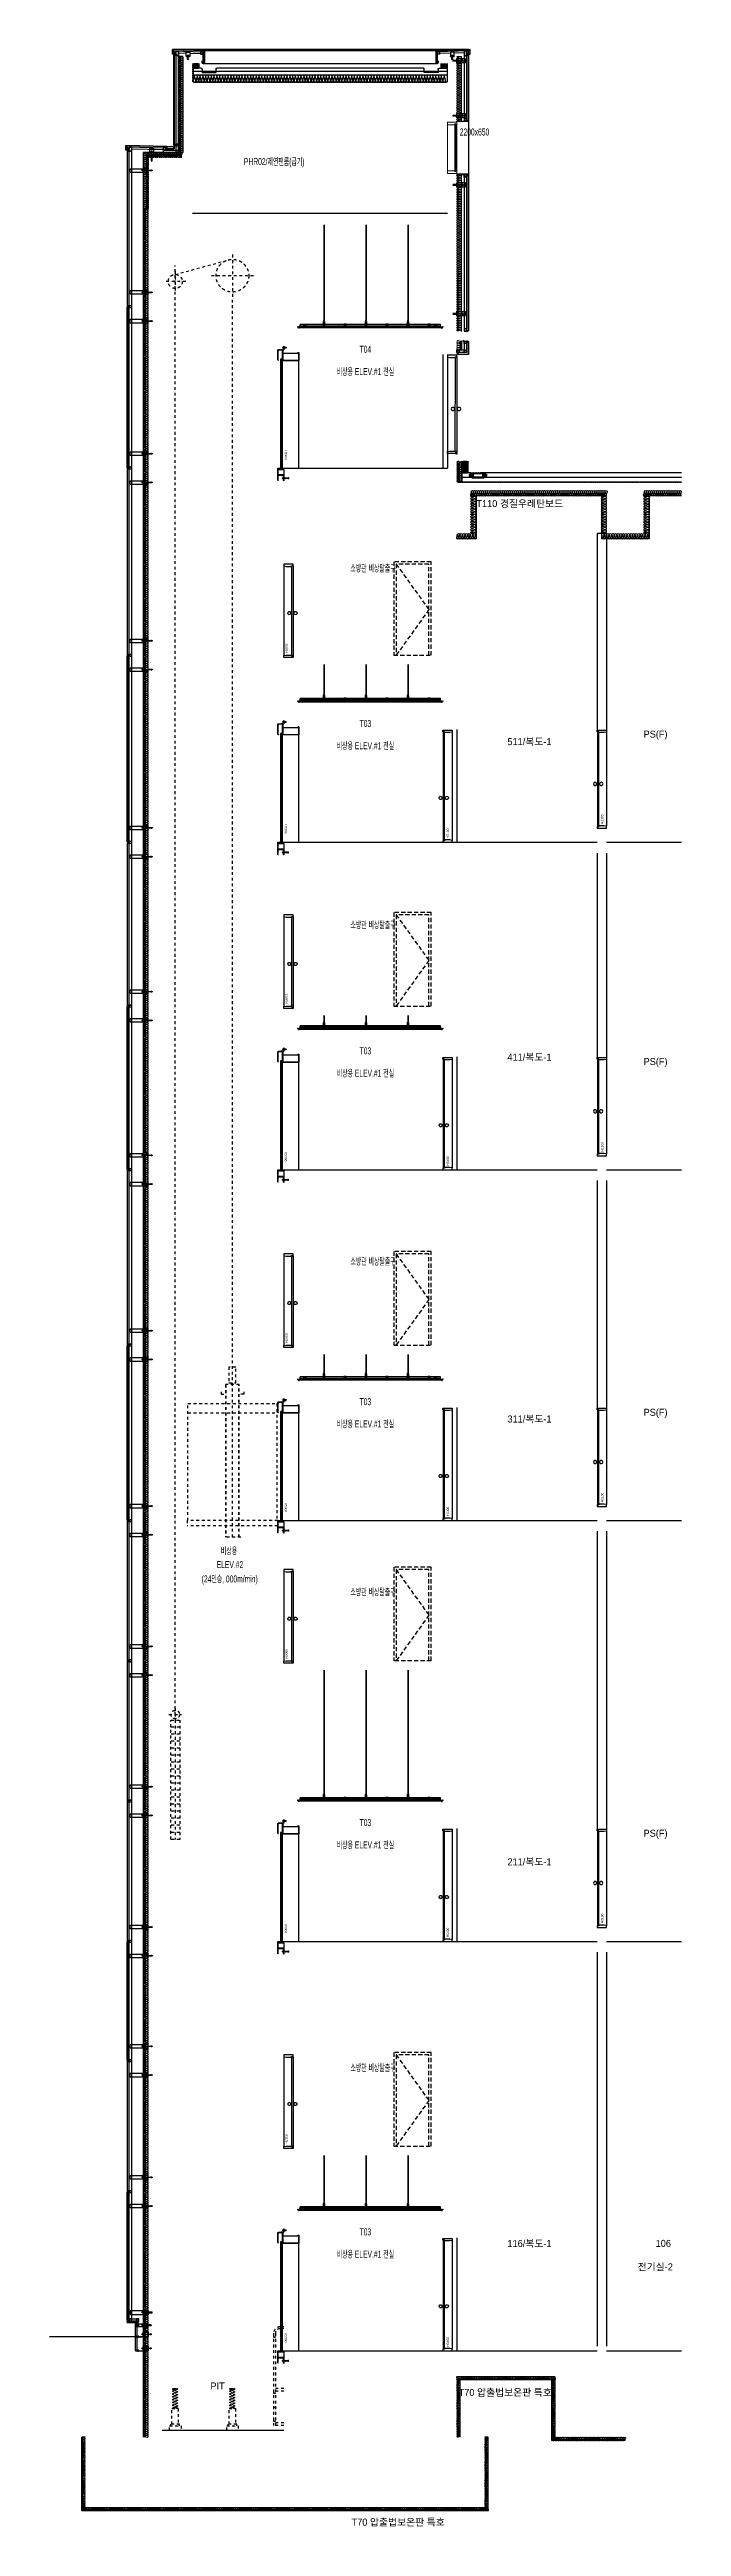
# Model space of a CAD drawing. Header units: millimetres. Extents: x -1320 to 172218, y -4077 to 50350.
# Drawn here: x 116691 to 130200, y -3757 to 49200 of the extents above; entities that cross this region are included whole.
import ezdxf
from ezdxf.enums import TextEntityAlignment as Align

# ---------------------------------------------------------------- set-up
doc = ezdxf.new("R2010")
doc.units = ezdxf.units.MM
doc.header["$LTSCALE"] = 60
for name, pattern in [('ACAD_ISO05W100', [33, 24, -3, 0, -3, 0, -3]), ('CENTER', [50.8, 31.75, -6.35, 6.35, -6.35]), ('HID', [2.3, 1.5, -0.8]), ('HIDDEN', [2, 1, -1]), ('HIDDEN2', [1, 0.5, -0.5])]:
    doc.linetypes.add(name, pattern=pattern)
for name, color, linetype in [('!A-BOLCK', 7, 'Continuous'), ('0-Sheet', 7, 'Continuous'), ('2HIDDEN2', 2, 'HIDDEN2'), ('4-Pipe', 4, 'Continuous'), ('[0]치수선', 3, 'Continuous'), ('A-CORE-ELEV', 5, 'Continuous'), ('A-ELE-8', 8, 'Continuous'), ('A-ETC-8', 8, 'Continuous'), ('A-ETC-9', 9, 'Continuous'), ('A-FIN', 6, 'Continuous'), ('A-FIN(EX)', 6, 'Continuous'), ('A-FIN-8', 8, 'Continuous'), ('A-FIN-9', 7, 'Continuous'), ('A-hat', 8, 'Continuous'), ('A-HAT-9', 9, 'Continuous'), ('A-HAT-WIREMESH', 9, 'g_mesh'), ('A-INS', 251, 'Continuous'), ('A-SITE', 3, 'ACAD_ISO05W100'), ('A-WALL', 3, 'Continuous'), ('A-WALL-D', 7, 'Continuous'), ('A-WID', 4, 'Continuous'), ('A-WP', 1, 'HID'), ('A-무근', 4, 'Continuous'), ('ANG', 8, 'Continuous'), ('cen', 1, 'Continuous'), ('DOR', 4, 'Continuous'), ('ELE8_3', 8, 'Continuous'), ('EXTRUSION', 7, 'Continuous'), ('FIN', 6, 'Continuous'), ('HAT', 8, 'Continuous'), ('INSUL', 8, 'Continuous'), ('ISL', 251, 'Continuous'), ('S-TEEL', 4, 'Continuous'), ('SCREW', 1, 'Continuous'), ('SEALANT', 252, 'Continuous'), ('STL4', 4, 'Continuous'), ('실링', 23, 'Continuous')]:
    doc.layers.add(name, color=color, linetype=linetype)
doc.layers.add('A-WIN', color=4, linetype='Continuous', lineweight=9)
for name, color, linetype, plot in [('NOPLOT', 191, 'Continuous', False), ('NOPLOT-TEXT', 11, 'Continuous', False), ('NOPLOT-단열', 21, 'Continuous', False)]:
    doc.layers.add(name, color=color, linetype=linetype, plot=plot)
doc.styles.add('Gdim', font='')
doc.styles.add('Gtx', font='')
doc.styles.get('Gdim').set_extended_font_data('Dotum')
doc.styles.get('Gtx').set_extended_font_data('Dotum')
doc.linetypes.add('g_mesh', pattern='A,10,-0.8,["X",Gdim,S=0.6,R=0,X=-0.15,Y=-0.3],-0.8', length=11.6)

msp = doc.modelspace()

# ---------------------------------------------------------------- texts
at = {"layer": 'NOPLOT-TEXT', "style": 'Gtx', "width": 0.6}
for s, p in [('2200x650', (125776, 47437)), ('PHR02/제연팬룸(급기)', (121494, 46794, 0)), ('비상용 ELEV.#1 전실', (123443, 42318, 0)), ('T04', (123443, 42791, 0)), ('소방관 비상탈출구', (123606, 38116)), ('T03', (123443, 34791)), ('비상용 ELEV.#1 전실', (123443, 34318)), ('소방관 비상탈출구', (123606, 30490)), ('T03', (123443, 27791)), ('비상용 ELEV.#1 전실', (123443, 27318)), ('소방관 비상탈출구', (123606, 23296)), ('T03', (123443, 20291)), ('비상용 ELEV.#1 전실', (123443, 19818)), ('소방관 비상탈출구', (123606, 16227)), ('T03', (123443, 11291)), ('비상용 ELEV.#1 전실', (123443, 10818)), ('소방관 비상탈출구', (123606, 6054)), ('비상용 ELEV.#1 전실', (123443, 2068)), ('T03', (123443, 2541))]:
    msp.add_text(s, height=150, dxfattribs=at).set_placement(p, align=Align.MIDDLE)
at = {"layer": 'NOPLOT-TEXT', "style": 'Gtx'}
for s, p in [('511/복도-1', (126951, 34404, 0)), ('PS(F)', (129646, 34545)), ('411/복도-1', (126951, 27659, 0)), ('PS(F)', (129646, 27545)), ('PS(F)', (129646, 20045)), ('311/복도-1', (126951, 19922, 0)), ('PS(F)', (129646, 11045, 0)), ('211/복도-1', (126951, 10454, 0)), ('116/복도-1', (126951, 2295, 0)), ('106', (129812, 2295, 0)), ('전기실-2', (129640, 1796, 0)), ('PIT', (120283, -754, 0))]:
    msp.add_text(s, height=150, dxfattribs=at).set_placement(p, align=Align.MIDDLE)
at = {"layer": 'NOPLOT-TEXT', "style": 'Gtx', "width": 0.6}
for s, p in [('비상용', (120527, 17027)), ('(24인승, 000m/min)', (120542, 16426)), ('ELEV.#2', (120548, 16732))]:
    msp.add_text(s, height=150, dxfattribs=at).set_placement(p, align=Align.CENTER)
at = {"layer": 'NOPLOT-단열', "style": 'Gtx'}
msp.add_text('T110 경질우레탄보드 ', height=150, dxfattribs=at).set_placement((125816, 39492), align=Align.MIDDLE_LEFT)
for p in [(125437, -966), (123148, -3741)]:
    msp.add_text('T70 압출법보온판 특호', height=150, dxfattribs=at).set_placement(p)

# ---------------------------------------------------------------- blocks, each defined once
blk = doc.blocks.new('A$C5c2f2086')
at = {"layer": 'DOR'}
for p, q in [((259, 276), (259, 2600)), ((259, 2600), (289, 2600)), ((289, 2600), (289, 276)), ((288, 276), (258, 276)), ((268, 276), (268, 266)), ((268, 266), (278, 266)), ((278, 266), (278, 276))]:
    blk.add_line(p, q, dxfattribs=at)
at = {"layer": 'DOR', "elevation": 0}
for points in [[(-100, 2740), (-100, 2570), (-97, 2573), (-97, 2573), (-97, 2573), (-97, 2737), (-80, 2737), (-80, 2740)], [(-97, 2573), (-100, 2570), (248, 2570), (248, 2680), (236, 2680), (236, 2677), (245, 2677), (245, 2573), (-97, 2573)]]:
    blk.add_lwpolyline(points, close=True, dxfattribs=at)
at = {"layer": 'ELE8_3'}
for p, q in [((246, 2847), (164, 2847)), ((169, 2853), (174, 2853)), ((169, 2840), (169, 2853)), ((174, 2840), (169, 2840)), ((174, 2854), (174, 2853)), ((219, 2854), (174, 2854)), ((182, 2851), (174, 2853)), ((182, 2842), (174, 2840)), ((174, 2839), (174, 2840)), ((219, 2839), (174, 2839)), ((177, 2842), (177, 2851)), ((236, 2851), (177, 2851)), ((236, 2842), (177, 2842)), ((219, 2841), (179, 2841)), ((219, 2852), (180, 2852)), ((226, 2861), (227, 2861)), ((227, 2833), (226, 2833)), ((227, 2861), (227, 2833)), ((239, 2851), (236, 2851)), ((236, 2842), (239, 2842)), ((239, 2842), (239, 2851)), ((-100, 270), (-100, 2570)), ((248, 270), (248, 2570)), ((119, 45), (119, 66)), ((122, 60), (124, 68)), ((135, 62), (122, 67)), ((124, 44), (122, 51)), ((135, 50), (122, 44)), ((132, 56), (123, 59)), ((132, 56), (123, 53)), ((129, 67), (125, 68)), ((129, 45), (125, 43)), ((129, 67), (129, 66)), ((131, 65), (129, 66)), ((131, 47), (129, 46)), ((129, 45), (129, 46)), ((131, 66), (131, 65)), ((135, 64), (131, 66)), ((131, 46), (131, 47)), ((135, 47), (131, 46)), ((180, 64), (135, 64)), ((241, 62), (135, 62)), ((135, 50), (241, 50)), ((135, 47), (180, 47)), ((180, 64), (180, 63)), ((182, 63), (180, 63)), ((180, 47), (180, 49)), ((182, 49), (180, 49)), ((219, 64), (182, 64)), ((182, 64), (182, 63)), ((182, 47), (182, 49)), ((182, 47), (219, 47)), ((223, 243), (223, 122)), ((348, 243), (223, 243)), ((223, 240), (348, 240)), ((223, 125), (348, 125)), ((223, 122), (348, 122)), ((231, 80), (228, 80)), ((228, 80), (228, 32)), ((231, 32), (228, 32)), ((231, 32), (231, 80)), ((232, 65), (238, 65)), ((232, 61), (238, 61)), ((232, 51), (238, 51)), ((232, 46), (238, 46)), ((239, 48), (239, 63)), ((247, 62), (239, 62)), ((248, 61), (239, 61)), ((248, 51), (239, 51)), ((247, 50), (239, 50)), ((248, 61), (247, 62)), ((247, 50), (247, 62)), ((248, 51), (247, 50)), ((248, 51), (248, 61))]:
    blk.add_line(p, q, dxfattribs=at)
for centre, radius, start, end in [((121, 65), 2.18, 66.5713, 180), ((121, 46), 2.18, 180, 293.4287), ((123, 60), 1.09, 167.4712, 252.3499), ((123, 52), 1.09, 107.6501, 192.5288), ((125, 67), 1.09, 68.1986, 167.4712), ((125, 44), 1.09, 192.5288, 291.8014), ((235, 62), 4.14, 137.6649, 170.3543), ((235, 64), 4.14, 189.6457, 222.5519), ((244, 56), 13.1, 157.1519, 202.8481), ((235, 48), 4.14, 137.4481, 170.3543), ((235, 49), 4.14, 189.6457, 222.3351), ((235, 62), 4.14, 9.6457, 42.3351), ((235, 64), 4.14, 317.4481, 350.3543), ((226, 56), 13.1, 337.1519, 22.8481), ((235, 48), 4.14, 9.6457, 42.5519), ((235, 49), 4.14, 317.6649, 350.3543)]:
    blk.add_arc(centre, radius, start, end, dxfattribs=at)
at = {"layer": 'NOPLOT'}
blk.add_line((-80, 2720), (220, 2720), dxfattribs=at)
at = {"layer": 'STL4', "elevation": 0}
for points in [[(232, 2808), (231, 2809), (231, 2809), (230, 2809), (230, 2810), (229, 2810), (228, 2811), (228, 2811), (228, 2812), (227, 2812), (227, 2813), (226, 2814), (226, 2815), (226, 2816), (226, 2817), (226, 2817), (226, 2871), (220, 2877), (220, 2802), (283, 2802), (277, 2807), (236, 2807), (235, 2807), (234, 2807), (233, 2808), (232, 2808)], [(248, 2797), (342, 2797), (342, 2774), (346, 2774), (346, 2801), (244, 2801), (244, 2690), (248, 2690)], [(251, 2707), (249, 2707), (249, 2666), (251, 2666)], [(349, 2797), (347, 2797), (347, 2584), (336, 2573), (337, 2571), (349, 2583)], [(303, 252), (293, 252), (293, 259), (339, 259), (339, 252), (330, 252), (330, 245), (347, 245), (347, 260), (352, 260), (352, 265), (348, 270), (336, 270), (336, 267), (331, 267), (331, 270), (325, 270), (325, 267), (320, 267), (320, 270), (315, 270), (315, 267), (310, 267), (310, 270), (304, 270), (304, 267), (299, 267), (299, 270), (283, 270), (283, 259), (263, 259), (263, 270), (242, 270), (242, 263), (247, 263), (247, 252), (242, 252), (242, 245), (252, 245), (252, 260), (257, 260), (257, 245), (303, 245)], [(352, 259), (348, 259), (348, 240), (348, 17), (343, 8), (346, 5), (352, 16)]]:
    blk.add_lwpolyline(points, close=True, dxfattribs=at)
blk.add_lwpolyline([(340, 120), (220, 120), (220, 0), (228, 6), (228, 106, -0.416885), (234, 112), (334, 112)], format="xyb", close=True, dxfattribs=at)
at = {"layer": 'NOPLOT', "color": 1, "style": 'Gtx'}
blk.add_text('H2300', height=50, rotation=270, dxfattribs=at).set_placement((155, 652))
blk = doc.blocks.new('A$C1A2D4F7E--')
at = {"layer": 'A-ELE-8', "ltscale": 20}
blk.add_line((0, 2358, 0), (0, 42), dxfattribs=at)
at = {"layer": 'A-WID'}
for p, q in [((147, 932), (147, 968)), ((147, 960), (167, 960)), ((147, 940), (167, 940)), ((217, 960), (197, 960)), ((217, 940), (197, 940)), ((217, 932), (217, 968))]:
    blk.add_line(p, q, dxfattribs=at)
for points in [[(200, 2400), (0, 2400), (0, 2358), (0, 2358), (50, 2350), (65, 2350), (65, 2350), (165, 2350), (165, 2365), (200, 2365), (200, 2373), (200, 2373), (200, 2400)], [(197, 2362), (197, 37), (167, 37), (167, 2362)], [(200, 0), (0, 0), (0, 42), (0, 42), (50, 50), (65, 50), (65, 50), (165, 50), (165, 35), (200, 35), (200, 27), (200, 27), (200, 0)]]:
    blk.add_lwpolyline(points, close=True, dxfattribs=at)
for centre, start, end in [((117, 950), 31.0027, 328.9973), ((247, 950), 211.0027, 148.9973)]:
    blk.add_arc(centre, 35, start, end, dxfattribs=at)
at = {"layer": 'NOPLOT', "color": 1, "style": 'Gtx'}
blk.add_text('H2400', height=50, rotation=90, dxfattribs=at).set_placement((120, 91))
blk = doc.blocks.new('A$Ce6bcf35f')
at = {"layer": 'A-ELE-8', "ltscale": 20}
blk.add_line((282, 1958), (282, 42), dxfattribs=at)
at = {"layer": 'A-WID'}
for p, q in [((65, 932), (65, 968)), ((65, 960), (85, 960)), ((65, 940), (85, 940)), ((135, 960), (115, 960)), ((135, 940), (115, 940)), ((135, 932), (135, 968))]:
    blk.add_line(p, q, dxfattribs=at)
for points in [[(82, 2000), (282, 2000), (282, 1958), (282, 1958), (232, 1950), (218, 1950), (218, 1950), (117, 1950), (117, 1965), (82, 1965), (82, 1973), (82, 1973), (82, 2000)], [(85, 1962), (85, 38), (115, 38), (115, 1962)], [(82, 0), (282, 0), (282, 42), (282, 42), (232, 50), (218, 50), (218, 50), (117, 50), (117, 35), (82, 35), (82, 27), (82, 27), (82, 0)]]:
    blk.add_lwpolyline(points, close=True, dxfattribs=at)
for centre, start, end in [((35, 950), 31.0027, 328.9973), ((165, 950), 211.0027, 148.9973)]:
    blk.add_arc(centre, 35, start, end, dxfattribs=at)
at = {"layer": 'NOPLOT', "color": 1, "style": 'Gtx'}
blk.add_text('H2000', height=50, rotation=90, dxfattribs=at).set_placement((254, 100))
blk = doc.blocks.new('A$Cb75091eb')
at = {"layer": 'A-ELE-8', "ltscale": 20}
blk.add_line((282, 2058, 0), (282, 42), dxfattribs=at)
at = {"layer": 'A-WID'}
for p, q in [((65, 932), (65, 968)), ((65, 960), (85, 960)), ((65, 940), (85, 940)), ((135, 960), (115, 960)), ((135, 940), (115, 940)), ((135, 932), (135, 968))]:
    blk.add_line(p, q, dxfattribs=at)
at = {"layer": 'A-WID', "elevation": 0}
for points in [[(82, 2100), (282, 2100), (282, 2058), (282, 2058), (232, 2050), (218, 2050), (218, 2050), (117, 2050), (117, 2065), (82, 2065), (82, 2073), (82, 2073), (82, 2100)], [(85, 2062), (85, 38), (115, 38), (115, 2062)], [(82, 0), (282, 0), (282, 42), (282, 42), (232, 50), (218, 50), (218, 50), (117, 50), (117, 35), (82, 35), (82, 27), (82, 27), (82, 0)]]:
    blk.add_lwpolyline(points, close=True, dxfattribs=at)
at = {"layer": 'A-WID'}
for centre, start, end in [((35, 950), 31.0027, 328.9973), ((165, 950), 211.0027, 148.9973)]:
    blk.add_arc(centre, 35, start, end, dxfattribs=at)
at = {"layer": 'NOPLOT', "color": 1, "style": 'Gtx'}
blk.add_text('H2100', height=50, rotation=90, dxfattribs=at).set_placement((213, 91))
blk = doc.blocks.new('A$C42d741ba')
at = {"layer": 'A-CORE-ELEV', "linetype": 'HIDDEN'}
for p, q in [((72, 842), (155, 890)), ((72, 782), (155, 830)), ((72, 721), (155, 769)), ((72, 661), (155, 709)), ((72, 600), (155, 648)), ((72, 540), (155, 588)), ((76, 891), (159, 891)), ((76, 873), (126, 873)), ((164, 874), (81, 826)), ((164, 814), (81, 766)), ((164, 754), (81, 706)), ((164, 693), (81, 645)), ((164, 633), (81, 585)), ((164, 572), (81, 524)), ((0, 0), (0, 95)), ((0, 95), (244, 95)), ((215, 128), (21, 128)), ((21, 128), (21, 95)), ((50, 128), (50, 463)), ((50, 463), (186, 463)), ((72, 479), (155, 527)), ((164, 512), (81, 464)), ((159, 481), (110, 481)), ((186, 463), (186, 128)), ((215, 95), (215, 128)), ((244, 95), (244, 0))]:
    blk.add_line(p, q, dxfattribs=at)
for centre in [(76, 882), (76, 834), (76, 774), (76, 713), (76, 653), (76, 592), (76, 532), (159, 882), (159, 822), (159, 761), (159, 701), (159, 640), (159, 580), (76, 472), (159, 520), (159, 472)]:
    blk.add_circle(centre, 9.07, dxfattribs=at)
blk = doc.blocks.new('*U48')
at = {"color": 1}
for p, q in [((-1376, 22, 0), (-1369, 23, 0)), ((-1376, 22), (-1369, 23)), ((-1376, 22, 0), (-1369, 20, 0)), ((-1376, 22), (-1369, 20)), ((-1369, 23, 0), (-1369, 20, 0)), ((-1369, 23), (-1369, 20)), ((1727, 23, 0), (1727, 20, 0)), ((1734, 22, 0), (1727, 23, 0)), ((1727, 23), (1727, 20)), ((1734, 22), (1727, 23)), ((1734, 22, 0), (1727, 20, 0)), ((1734, 22), (1727, 20))]:
    blk.add_line(p, q, dxfattribs=at)
at = {"color": 1, "const_width": 0.1, "elevation": 0}
for points in [[(-1378, 22), (-1377, 22)], [(-1378, 22), (-1377, 22)], [(-1376, 22), (-1366, 22)], [(-1376, 22), (-1366, 22)], [(-1365, 22), (-1364, 22)], [(-1365, 22), (-1364, 22)], [(1722, 22), (1722, 22)], [(1722, 22), (1722, 22)], [(1734, 22), (1723, 22)], [(1734, 22), (1723, 22)], [(1736, 22), (1735, 22)], [(1736, 22), (1735, 22)]]:
    blk.add_lwpolyline(points, dxfattribs=at)
at = {"color": 1}
for centre, radius, start, end in [((-1369, 22, 0), 1.87, 11.7931, 90), ((-1369, 22), 1.87, 11.7931, 90), ((-1369, 22, 0), 1.87, 270, 348.2069), ((-1369, 22), 1.87, 270, 348.2069), ((-1367, 22, 0), 0.384, 95.8966, 264.1034), ((-1367, 22), 0.384, 95.8966, 264.1034), ((1727, 22, 0), 1.87, 90, 168.2069), ((1727, 22), 1.87, 90, 168.2069), ((1725, 22, 0), 0.384, 275.8966, 84.1034), ((1725, 22), 0.384, 275.8966, 84.1034), ((1727, 22, 0), 1.87, 191.7931, 270), ((1727, 22), 1.87, 191.7931, 270)]:
    blk.add_arc(centre, radius, start, end, dxfattribs=at)
at = {"layer": 'A-ELE-8'}
blk.add_line((-1350, 9), (1708, 9), dxfattribs=at)
at = {"layer": 'A-ETC-9'}
for p, q in [((-1320, 75, 0), (1678, 75, 0)), ((-1320, 39), (-1320, 75)), ((-1320, 73, 0), (1678, 73, 0)), ((-1320, 41, 0), (1678, 41, 0)), ((1678, 39, 0), (-1320, 39, 0)), ((-1233, 75), (-1233, 41)), ((-1233, 75), (-1193, 75)), ((-1233, 41), (-1229, 39)), ((-1197, 39), (-1229, 39)), ((-1228, 34), (-1213, 64)), ((-1228, 34), (-1197, 34)), ((-1197, 34), (-1213, 64)), ((-1193, 41), (-1197, 39)), ((-1193, 75), (-1193, 41)), ((1560, 75), (1560, 41)), ((1560, 75), (1600, 75)), ((1560, 41), (1564, 39)), ((1564, 34), (1580, 64)), ((1596, 39), (1564, 39)), ((1564, 34), (1596, 34)), ((1596, 34), (1580, 64)), ((1600, 41), (1596, 39)), ((1600, 75), (1600, 41)), ((1678, 39), (1678, 75))]:
    blk.add_line(p, q, dxfattribs=at)
at = {"layer": 'A-ETC-9', "elevation": 0}
for points in [[(-1199, 22), (-1205, 22, 0.275955), (-1206, 21), (-1207, 20, -0.275955), (-1207, 20), (-1218, 20, -0.275955), (-1218, 20), (-1219, 21, 0.275955), (-1220, 22), (-1226, 22, 0.275955), (-1227, 21), (-1227, 20, -0.275955), (-1228, 20), (-1236, 20, -0.414214), (-1237, 21), (-1237, 36, -0.414214), (-1236, 37), (-1233, 37, -0.414214), (-1232, 36), (-1232, 35), (-1231, 35), (-1231, 36, 0.414214), (-1233, 38), (-1236, 38, 0.414214), (-1238, 36), (-1238, 20, 0.414214), (-1237, 19), (-1228, 19, 0.275955), (-1227, 20), (-1226, 20, -0.275955), (-1225, 21), (-1220, 21, -0.275955), (-1219, 20), (-1219, 20, 0.275955), (-1218, 19), (-1207, 19, 0.275955), (-1206, 20), (-1206, 20, -0.275955), (-1205, 21), (-1200, 21, -0.275955), (-1199, 20), (-1198, 20, 0.275955), (-1197, 19), (-1189, 19, 0.414214), (-1188, 20), (-1188, 36, 0.414214), (-1189, 38), (-1193, 38, 0.414214), (-1194, 36), (-1194, 35), (-1193, 35), (-1193, 36, -0.414214), (-1193, 37), (-1189, 37, -0.414214), (-1188, 36), (-1188, 21, -0.414214), (-1189, 20), (-1197, 20, -0.275955), (-1198, 20), (-1198, 21, 0.275955)], [(-1230, 46), (-1230, 34), (-1236, 34), (-1236, 32), (-1189, 32), (-1189, 34), (-1195, 34), (-1195, 46), (-1188, 55), (-1188, 80, 0.414214), (-1190, 81), (-1235, 81, 0.414214), (-1237, 80), (-1237, 55)], [(-1230, 72), (-1230, 58, 0.414214), (-1229, 57), (-1227, 57, 0.414214), (-1226, 58), (-1226, 72, 0.414214), (-1227, 73), (-1229, 73, 0.414214)], [(-1195, 72), (-1195, 58, -0.414214), (-1196, 57), (-1198, 57, -0.414214), (-1199, 58), (-1199, 72, -0.414214), (-1198, 73), (-1196, 73, -0.414214)], [(1594, 22), (1588, 22, 0.275955), (1587, 21), (1586, 20, -0.275955), (1585, 20), (1575, 20, -0.275955), (1575, 20), (1574, 21, 0.275955), (1573, 22), (1567, 22, 0.275955), (1566, 21), (1566, 20, -0.275955), (1565, 20), (1557, 20, -0.414214), (1556, 21), (1556, 36, -0.414214), (1557, 37), (1560, 37, -0.414214), (1561, 36), (1561, 35), (1562, 35), (1562, 36, 0.414214), (1560, 38), (1557, 38, 0.414214), (1555, 36), (1555, 20, 0.414214), (1556, 19), (1565, 19, 0.275955), (1566, 20), (1567, 20, -0.275955), (1568, 21), (1573, 21, -0.275955), (1574, 20), (1574, 20, 0.275955), (1575, 19), (1586, 19, 0.275955), (1587, 20), (1587, 20, -0.275955), (1588, 21), (1593, 21, -0.275955), (1594, 20), (1595, 20, 0.275955), (1596, 19), (1604, 19, 0.414214), (1605, 20), (1605, 36, 0.414214), (1604, 38), (1600, 38, 0.414214), (1599, 36), (1599, 35), (1600, 35), (1600, 36, -0.414214), (1600, 37), (1604, 37, -0.414214), (1605, 36), (1605, 21, -0.414214), (1604, 20), (1596, 20, -0.275955), (1595, 20), (1595, 21, 0.275955)], [(1563, 46), (1563, 34), (1557, 34), (1557, 32), (1604, 32), (1604, 34), (1598, 34), (1598, 46), (1605, 55), (1605, 80, 0.414214), (1603, 81), (1558, 81, 0.414214), (1556, 80), (1556, 55)], [(1563, 72), (1563, 58, 0.414214), (1564, 57), (1566, 57, 0.414214), (1567, 58), (1567, 72, 0.414214), (1566, 73), (1564, 73, 0.414214)], [(1598, 72), (1598, 58, -0.414214), (1597, 57), (1595, 57, -0.414214), (1594, 58), (1594, 72, -0.414214), (1595, 73), (1597, 73, -0.414214)]]:
    blk.add_lwpolyline(points, format="xyb", close=True, dxfattribs=at)
at = {"layer": 'FIN', "color": 5, "linetype": 'Continuous', "elevation": 0}
for points in [[(-1371, 30), (-1369, 30), (-1369, 14), (-1356, 14), (-1356, -1), (-1345, -1), (-1345, 0), (-1343, 0), (-1343, -3), (-1358, -3), (-1358, 12), (-1371, 12)], [(1729, 30), (1727, 30), (1727, 14), (1713, 14), (1713, -1), (1703, -1), (1703, 0), (1701, 0), (1701, -3), (1715, -3), (1715, 12), (1729, 12)]]:
    blk.add_lwpolyline(points, close=True, dxfattribs=at)
at = {"layer": '실링'}
for p, q in [((-1350, 19), (1708, 19)), ((-1350, 0, 0), (-1350, 19, 0)), ((-1350, 0), (1708, 0)), ((1708, 0, 0), (1708, 19, 0))]:
    blk.add_line(p, q, dxfattribs=at)
blk = doc.blocks.new('*U49')
at = {"layer": 'A-ETC-9'}
for p, q in [((357, 2127), (357, 84)), ((366, 2127), (366, 86)), ((1257, 2127), (1257, 84)), ((1266, 2127), (1266, 86)), ((2157, 2127), (2157, 84)), ((2166, 2127), (2166, 86)), ((351, 66), (351, 73)), ((351, 56), (351, 63)), ((369, 73), (354, 73)), ((354, 55), (356, 55)), ((356, 83), (367, 85)), ((356, 83), (357, 84)), ((356, 83), (357, 82)), ((356, 80), (367, 83)), ((356, 80), (357, 82)), ((356, 78), (367, 81)), ((356, 78), (357, 80)), ((356, 80), (357, 80)), ((356, 76), (367, 79)), ((356, 76), (357, 78)), ((356, 78), (357, 78)), ((356, 74), (367, 77)), ((356, 74), (357, 76)), ((356, 76), (357, 76)), ((356, 74), (357, 74)), ((356, 66), (356, 73)), ((356, 56), (356, 63)), ((356, 54), (357, 55)), ((356, 55), (357, 55)), ((356, 54), (363, 55)), ((356, 55), (366, 55)), ((356, 54), (357, 53)), ((356, 52), (367, 54)), ((356, 52), (357, 53)), ((356, 52), (357, 51)), ((356, 50), (367, 52)), ((356, 50), (357, 51)), ((356, 50), (357, 49)), ((356, 48), (367, 50)), ((356, 48), (357, 49)), ((356, 48), (357, 47)), ((356, 46), (367, 48)), ((356, 46), (357, 47)), ((356, 46), (357, 45)), ((356, 44), (367, 46)), ((356, 44), (357, 45)), ((356, 44), (357, 43)), ((357, 84), (366, 86)), ((357, 84), (366, 86)), ((357, 82), (366, 83)), ((357, 82), (366, 83)), ((357, 80), (366, 81)), ((357, 80), (366, 81)), ((357, 78), (366, 79)), ((357, 78), (366, 79)), ((357, 76), (366, 77)), ((357, 76), (366, 77)), ((357, 74), (366, 75)), ((357, 74), (366, 75)), ((357, 55), (358, 55)), ((357, 55), (358, 55)), ((357, 53), (366, 55)), ((357, 53), (366, 55)), ((357, 51), (366, 53)), ((357, 51), (366, 53)), ((357, 49), (366, 51)), ((357, 49), (366, 51)), ((357, 47), (366, 49)), ((357, 47), (366, 49)), ((357, 45), (366, 47)), ((357, 45), (366, 47)), ((357, 43), (366, 45)), ((357, 43), (366, 45)), ((357, 43), (366, 43)), ((361, 73), (367, 75)), ((366, 86), (367, 85)), ((366, 83), (367, 85)), ((366, 83), (367, 83)), ((366, 81), (367, 83)), ((366, 81), (367, 81)), ((366, 79), (367, 81)), ((366, 79), (367, 79)), ((366, 77), (367, 79)), ((366, 77), (367, 77)), ((366, 75), (367, 77)), ((366, 75), (367, 75)), ((366, 73), (367, 75)), ((366, 66), (366, 73)), ((366, 56), (366, 63)), ((366, 55), (369, 55)), ((366, 55), (367, 54)), ((366, 55), (366, 55)), ((366, 53), (367, 54)), ((366, 53), (367, 52)), ((366, 51), (367, 52)), ((366, 51), (367, 50)), ((366, 49), (367, 50)), ((366, 49), (367, 48)), ((366, 47), (367, 48)), ((366, 47), (367, 46)), ((366, 45), (367, 46)), ((366, 45), (366, 43)), ((371, 66), (371, 73)), ((371, 56), (371, 63)), ((1251, 66), (1251, 73)), ((1251, 56), (1251, 63)), ((1269, 73), (1254, 73)), ((1254, 55), (1256, 55)), ((1256, 83), (1267, 85)), ((1256, 83), (1257, 84)), ((1256, 83), (1257, 82)), ((1256, 80), (1267, 83)), ((1256, 80), (1257, 82)), ((1256, 78), (1267, 81)), ((1256, 78), (1257, 80)), ((1256, 80), (1257, 80)), ((1256, 76), (1267, 79)), ((1256, 76), (1257, 78)), ((1256, 78), (1257, 78)), ((1256, 74), (1267, 77)), ((1256, 74), (1257, 76)), ((1256, 76), (1257, 76)), ((1256, 74), (1257, 74)), ((1256, 66), (1256, 73)), ((1256, 56), (1256, 63)), ((1256, 54), (1257, 55)), ((1256, 55), (1257, 55)), ((1256, 54), (1263, 55)), ((1256, 55), (1266, 55)), ((1256, 54), (1257, 53)), ((1256, 52), (1267, 54)), ((1256, 52), (1257, 53)), ((1256, 52), (1257, 51)), ((1256, 50), (1267, 52)), ((1256, 50), (1257, 51)), ((1256, 50), (1257, 49)), ((1256, 48), (1267, 50)), ((1256, 48), (1257, 49)), ((1256, 48), (1257, 47)), ((1256, 46), (1267, 48)), ((1256, 46), (1257, 47)), ((1256, 46), (1257, 45)), ((1256, 44), (1267, 46)), ((1256, 44), (1257, 45)), ((1256, 44), (1257, 43)), ((1257, 84), (1266, 86)), ((1257, 84), (1266, 86)), ((1257, 82), (1266, 83)), ((1257, 82), (1266, 83)), ((1257, 80), (1266, 81)), ((1257, 80), (1266, 81)), ((1257, 78), (1266, 79)), ((1257, 78), (1266, 79)), ((1257, 76), (1266, 77)), ((1257, 76), (1266, 77)), ((1257, 74), (1266, 75)), ((1257, 74), (1266, 75)), ((1257, 55), (1258, 55)), ((1257, 55), (1258, 55)), ((1257, 53), (1266, 55)), ((1257, 53), (1266, 55)), ((1257, 51), (1266, 53)), ((1257, 51), (1266, 53)), ((1257, 49), (1266, 51)), ((1257, 49), (1266, 51)), ((1257, 47), (1266, 49)), ((1257, 47), (1266, 49)), ((1257, 45), (1266, 47)), ((1257, 45), (1266, 47)), ((1257, 43), (1266, 45)), ((1257, 43), (1266, 45)), ((1257, 43), (1266, 43)), ((1261, 73), (1267, 75)), ((1266, 86), (1267, 85)), ((1266, 83), (1267, 85)), ((1266, 83), (1267, 83)), ((1266, 81), (1267, 83)), ((1266, 81), (1267, 81)), ((1266, 79), (1267, 81)), ((1266, 79), (1267, 79)), ((1266, 77), (1267, 79)), ((1266, 77), (1267, 77)), ((1266, 75), (1267, 77)), ((1266, 75), (1267, 75)), ((1266, 73), (1267, 75)), ((1266, 66), (1266, 73)), ((1266, 56), (1266, 63)), ((1266, 55), (1269, 55)), ((1266, 55), (1267, 54)), ((1266, 55), (1266, 55)), ((1266, 53), (1267, 54)), ((1266, 53), (1267, 52)), ((1266, 51), (1267, 52)), ((1266, 51), (1267, 50)), ((1266, 49), (1267, 50)), ((1266, 49), (1267, 48)), ((1266, 47), (1267, 48)), ((1266, 47), (1267, 46)), ((1266, 45), (1267, 46)), ((1266, 45), (1266, 43)), ((1271, 66), (1271, 73)), ((1271, 56), (1271, 63)), ((2151, 66), (2151, 73)), ((2151, 56), (2151, 63)), ((2169, 73), (2154, 73)), ((2154, 55), (2156, 55)), ((2156, 83), (2167, 85)), ((2156, 83), (2157, 84)), ((2156, 83), (2157, 82)), ((2156, 80), (2167, 83)), ((2156, 80), (2157, 82)), ((2156, 78), (2167, 81)), ((2156, 78), (2157, 80)), ((2156, 80), (2157, 80)), ((2156, 76), (2167, 79)), ((2156, 76), (2157, 78)), ((2156, 78), (2157, 78)), ((2156, 74), (2167, 77)), ((2156, 74), (2157, 76)), ((2156, 76), (2157, 76)), ((2156, 74), (2157, 74)), ((2156, 66), (2156, 73)), ((2156, 56), (2156, 63)), ((2156, 54), (2157, 55)), ((2156, 55), (2157, 55)), ((2156, 54), (2163, 55)), ((2156, 55), (2166, 55)), ((2156, 54), (2157, 53)), ((2156, 52), (2167, 54)), ((2156, 52), (2157, 53)), ((2156, 52), (2157, 51)), ((2156, 50), (2167, 52)), ((2156, 50), (2157, 51)), ((2156, 50), (2157, 49)), ((2156, 48), (2167, 50)), ((2156, 48), (2157, 49)), ((2156, 48), (2157, 47)), ((2156, 46), (2167, 48)), ((2156, 46), (2157, 47)), ((2156, 46), (2157, 45)), ((2156, 44), (2167, 46)), ((2156, 44), (2157, 45)), ((2156, 44), (2157, 43)), ((2157, 84), (2166, 86)), ((2157, 84), (2166, 86)), ((2157, 82), (2166, 83)), ((2157, 82), (2166, 83)), ((2157, 80), (2166, 81)), ((2157, 80), (2166, 81)), ((2157, 78), (2166, 79)), ((2157, 78), (2166, 79)), ((2157, 76), (2166, 77)), ((2157, 76), (2166, 77)), ((2157, 74), (2166, 75)), ((2157, 74), (2166, 75)), ((2157, 55), (2158, 55)), ((2157, 55), (2158, 55)), ((2157, 53), (2166, 55)), ((2157, 53), (2166, 55)), ((2157, 51), (2166, 53)), ((2157, 51), (2166, 53)), ((2157, 49), (2166, 51)), ((2157, 49), (2166, 51)), ((2157, 47), (2166, 49)), ((2157, 47), (2166, 49)), ((2157, 45), (2166, 47)), ((2157, 45), (2166, 47)), ((2157, 43), (2166, 45)), ((2157, 43), (2166, 45)), ((2157, 43), (2166, 43)), ((2161, 73), (2167, 75)), ((2166, 86), (2167, 85)), ((2166, 83), (2167, 85)), ((2166, 83), (2167, 83)), ((2166, 81), (2167, 83)), ((2166, 81), (2167, 81)), ((2166, 79), (2167, 81)), ((2166, 79), (2167, 79)), ((2166, 77), (2167, 79)), ((2166, 77), (2167, 77)), ((2166, 75), (2167, 77)), ((2166, 75), (2167, 75)), ((2166, 73), (2167, 75)), ((2166, 66), (2166, 73)), ((2166, 56), (2166, 63)), ((2166, 55), (2169, 55)), ((2166, 55), (2167, 54)), ((2166, 55), (2166, 55)), ((2166, 53), (2167, 54)), ((2166, 53), (2167, 52)), ((2166, 51), (2167, 52)), ((2166, 51), (2167, 50)), ((2166, 49), (2167, 50)), ((2166, 49), (2167, 48)), ((2166, 47), (2167, 48)), ((2166, 47), (2167, 46)), ((2166, 45), (2167, 46)), ((2166, 45), (2166, 43)), ((2171, 66), (2171, 73)), ((2171, 56), (2171, 63)), ((791, 0), (791, -34)), ((791, 0), (831, 0)), ((791, -34), (795, -36)), ((795, -41), (811, -11)), ((827, -36), (795, -36)), ((795, -41), (827, -41)), ((827, -41), (811, -11)), ((831, -34), (827, -36)), ((831, 0), (831, -34)), ((1691, 0), (1691, -34)), ((1691, 0), (1731, 0)), ((1691, -34), (1695, -36)), ((1695, -41), (1711, -11)), ((1727, -36), (1695, -36)), ((1695, -41), (1727, -41)), ((1727, -41), (1711, -11)), ((1731, -34), (1727, -36)), ((1731, 0), (1731, -34)), ((2591, 0), (2591, -34)), ((2591, 0), (2631, 0)), ((2591, -34), (2595, -36)), ((2595, -41), (2611, -11)), ((2627, -36), (2595, -36)), ((2595, -41), (2627, -41)), ((2627, -41), (2611, -11)), ((2631, -34), (2627, -36)), ((2631, 0), (2631, -34))]:
    blk.add_line(p, q, dxfattribs=at)
at = {"layer": 'A-ETC-9', "elevation": 0}
for points in [[(351, 65), (371, 65), (371, -40), (351, -40), (351, 65)], [(351, 63), (371, 63)], [(351, 19), (371, 19)], [(1251, 65), (1271, 65), (1271, -40), (1251, -40), (1251, 65)], [(1251, 63), (1271, 63)], [(1251, 19), (1271, 19)], [(2151, 65), (2171, 65), (2171, -40), (2151, -40), (2151, 65)], [(2151, 63), (2171, 63)], [(2151, 19), (2171, 19)]]:
    blk.add_lwpolyline(points, dxfattribs=at)
for points in [[(794, -29), (794, -41), (788, -41), (788, -43), (834, -43), (834, -41), (829, -41), (829, -29), (836, -20), (836, 5, 0.414214), (834, 6), (788, 6, 0.414214), (787, 5), (787, -20)], [(1694, -29), (1694, -41), (1688, -41), (1688, -43), (1734, -43), (1734, -41), (1729, -41), (1729, -29), (1736, -20), (1736, 5, 0.414214), (1734, 6), (1688, 6, 0.414214), (1687, 5), (1687, -20)], [(2594, -29), (2594, -41), (2588, -41), (2588, -43), (2634, -43), (2634, -41), (2629, -41), (2629, -29), (2636, -20), (2636, 5, 0.414214), (2634, 6), (2588, 6, 0.414214), (2587, 5), (2587, -20)], [(825, -53), (818, -53, 0.275955), (818, -54), (817, -55, -0.275955), (816, -55), (806, -55, -0.275955), (805, -55), (805, -54, 0.275955), (804, -53), (798, -53, 0.275955), (797, -54), (796, -55, -0.275955), (795, -55), (788, -55, -0.414214), (787, -54), (787, -39, -0.414214), (788, -38), (791, -38, -0.414214), (792, -39), (792, -40), (793, -40), (793, -39, 0.414214), (791, -37), (788, -37, 0.414214), (786, -39), (786, -55, 0.414214), (787, -56), (796, -56, 0.275955), (797, -55), (797, -55, -0.275955), (798, -54), (803, -54, -0.275955), (804, -55), (805, -55, 0.275955), (806, -56), (817, -56, 0.275955), (818, -55), (818, -55, -0.275955), (819, -54), (824, -54, -0.275955), (825, -55), (825, -55, 0.275955), (826, -56), (835, -56, 0.414214), (836, -55), (836, -39, 0.414214), (834, -37), (831, -37, 0.414214), (829, -39), (829, -40), (830, -40), (830, -39, -0.414214), (831, -38), (834, -38, -0.414214), (835, -39), (835, -54, -0.414214), (834, -55), (827, -55, -0.275955), (826, -55), (825, -54, 0.275955)], [(1725, -53), (1718, -53, 0.275955), (1718, -54), (1717, -55, -0.275955), (1716, -55), (1706, -55, -0.275955), (1705, -55), (1705, -54, 0.275955), (1704, -53), (1698, -53, 0.275955), (1697, -54), (1696, -55, -0.275955), (1695, -55), (1688, -55, -0.414214), (1687, -54), (1687, -39, -0.414214), (1688, -38), (1691, -38, -0.414214), (1692, -39), (1692, -40), (1693, -40), (1693, -39, 0.414214), (1691, -37), (1688, -37, 0.414214), (1686, -39), (1686, -55, 0.414214), (1687, -56), (1696, -56, 0.275955), (1697, -55), (1697, -55, -0.275955), (1698, -54), (1703, -54, -0.275955), (1704, -55), (1705, -55, 0.275955), (1706, -56), (1717, -56, 0.275955), (1718, -55), (1718, -55, -0.275955), (1719, -54), (1724, -54, -0.275955), (1725, -55), (1725, -55, 0.275955), (1726, -56), (1735, -56, 0.414214), (1736, -55), (1736, -39, 0.414214), (1734, -37), (1731, -37, 0.414214), (1729, -39), (1729, -40), (1730, -40), (1730, -39, -0.414214), (1731, -38), (1734, -38, -0.414214), (1735, -39), (1735, -54, -0.414214), (1734, -55), (1727, -55, -0.275955), (1726, -55), (1725, -54, 0.275955)], [(2625, -53), (2618, -53, 0.275955), (2618, -54), (2617, -55, -0.275955), (2616, -55), (2606, -55, -0.275955), (2605, -55), (2605, -54, 0.275955), (2604, -53), (2598, -53, 0.275955), (2597, -54), (2596, -55, -0.275955), (2595, -55), (2588, -55, -0.414214), (2587, -54), (2587, -39, -0.414214), (2588, -38), (2591, -38, -0.414214), (2592, -39), (2592, -40), (2593, -40), (2593, -39, 0.414214), (2591, -37), (2588, -37, 0.414214), (2586, -39), (2586, -55, 0.414214), (2587, -56), (2596, -56, 0.275955), (2597, -55), (2597, -55, -0.275955), (2598, -54), (2603, -54, -0.275955), (2604, -55), (2605, -55, 0.275955), (2606, -56), (2617, -56, 0.275955), (2618, -55), (2618, -55, -0.275955), (2619, -54), (2624, -54, -0.275955), (2625, -55), (2625, -55, 0.275955), (2626, -56), (2635, -56, 0.414214), (2636, -55), (2636, -39, 0.414214), (2634, -37), (2631, -37, 0.414214), (2629, -39), (2629, -40), (2630, -40), (2630, -39, -0.414214), (2631, -38), (2634, -38, -0.414214), (2635, -39), (2635, -54, -0.414214), (2634, -55), (2627, -55, -0.275955), (2626, -55), (2625, -54, 0.275955)]]:
    blk.add_lwpolyline(points, format="xyb", close=True, dxfattribs=at)
at = {"layer": 'A-ETC-9'}
for points in [[(793, -3), (793, -17, 0.414214), (794, -18), (797, -18, 0.414214), (798, -17), (798, -3, 0.414214), (797, -2), (794, -2, 0.414214)], [(829, -3), (829, -17, -0.414214), (828, -18), (825, -18, -0.414214), (824, -17), (824, -3, -0.414214), (825, -2), (828, -2, -0.414214)], [(1693, -3), (1693, -17, 0.414214), (1694, -18), (1697, -18, 0.414214), (1698, -17), (1698, -3, 0.414214), (1697, -2), (1694, -2, 0.414214)], [(1729, -3), (1729, -17, -0.414214), (1728, -18), (1725, -18, -0.414214), (1724, -17), (1724, -3, -0.414214), (1725, -2), (1728, -2, -0.414214)], [(2593, -3), (2593, -17, 0.414214), (2594, -18), (2597, -18, 0.414214), (2598, -17), (2598, -3, 0.414214), (2597, -2), (2594, -2, 0.414214)], [(2629, -3), (2629, -17, -0.414214), (2628, -18), (2625, -18, -0.414214), (2624, -17), (2624, -3, -0.414214), (2625, -2), (2628, -2, -0.414214)]]:
    blk.add_lwpolyline(points, format="xyb", close=True, dxfattribs=at)
for centre in [(361, 8), (1261, 8), (2161, 8), (361, -10), (1261, -10), (2161, -10)]:
    blk.add_circle(centre, 2.5, dxfattribs=at)
for centre, radius, start, end in [((354, 69), 4.07, 52.1211, 127.8789), ((354, 69), 4, 231.3178, 308.6822), ((354, 59), 4.07, 52.1211, 127.8789), ((354, 59), 4, 231.3178, 308.6822), ((361, 58), 15, 70.5288, 109.4712), ((361, 80), 15, 250.5288, 289.4712), ((361, 48), 15, 70.5288, 109.4712), ((361, 70), 15, 250.5288, 289.4712), ((369, 69), 4.07, 52.1211, 127.8789), ((369, 69), 4, 231.3178, 308.6822), ((369, 59), 4.07, 52.1211, 127.8789), ((369, 59), 4, 231.3178, 308.6822), ((1254, 69), 4.07, 52.1211, 127.8789), ((1254, 69), 4, 231.3178, 308.6822), ((1254, 59), 4.07, 52.1211, 127.8789), ((1254, 59), 4, 231.3178, 308.6822), ((1261, 58), 15, 70.5288, 109.4712), ((1261, 80), 15, 250.5288, 289.4712), ((1261, 48), 15, 70.5288, 109.4712), ((1261, 70), 15, 250.5288, 289.4712), ((1269, 69), 4.07, 52.1211, 127.8789), ((1269, 69), 4, 231.3178, 308.6822), ((1269, 59), 4.07, 52.1211, 127.8789), ((1269, 59), 4, 231.3178, 308.6822), ((2154, 69), 4.07, 52.1211, 127.8789), ((2154, 69), 4, 231.3178, 308.6822), ((2154, 59), 4.07, 52.1211, 127.8789), ((2154, 59), 4, 231.3178, 308.6822), ((2161, 58), 15, 70.5288, 109.4712), ((2161, 80), 15, 250.5288, 289.4712), ((2161, 48), 15, 70.5288, 109.4712), ((2161, 70), 15, 250.5288, 289.4712), ((2169, 69), 4.07, 52.1211, 127.8789), ((2169, 69), 4, 231.3178, 308.6822), ((2169, 59), 4.07, 52.1211, 127.8789), ((2169, 59), 4, 231.3178, 308.6822)]:
    blk.add_arc(centre, radius, start, end, dxfattribs=at)
blk = doc.blocks.new('*U55')
at = {"color": 1}
for p, q in [((-1376, 22, 0), (-1369, 23, 0)), ((-1376, 22), (-1369, 23)), ((-1376, 22, 0), (-1369, 20, 0)), ((-1376, 22), (-1369, 20)), ((-1369, 23, 0), (-1369, 20, 0)), ((-1369, 23), (-1369, 20)), ((1727, 23, 0), (1727, 20, 0)), ((1734, 22, 0), (1727, 23, 0)), ((1727, 23), (1727, 20)), ((1734, 22), (1727, 23)), ((1734, 22, 0), (1727, 20, 0)), ((1734, 22), (1727, 20))]:
    blk.add_line(p, q, dxfattribs=at)
at = {"color": 1, "const_width": 0.1, "elevation": 0}
for points in [[(-1378, 22), (-1377, 22)], [(-1378, 22), (-1377, 22)], [(-1376, 22), (-1366, 22)], [(-1376, 22), (-1366, 22)], [(-1365, 22), (-1364, 22)], [(-1365, 22), (-1364, 22)], [(1722, 22), (1722, 22)], [(1722, 22), (1722, 22)], [(1734, 22), (1723, 22)], [(1734, 22), (1723, 22)], [(1736, 22), (1735, 22)], [(1736, 22), (1735, 22)]]:
    blk.add_lwpolyline(points, dxfattribs=at)
at = {"color": 1}
for centre, radius, start, end in [((-1369, 22, 0), 1.87, 11.7931, 90), ((-1369, 22), 1.87, 11.7931, 90), ((-1369, 22, 0), 1.87, 270, 348.2069), ((-1369, 22), 1.87, 270, 348.2069), ((-1367, 22, 0), 0.384, 95.8966, 264.1034), ((-1367, 22), 0.384, 95.8966, 264.1034), ((1727, 22, 0), 1.87, 90, 168.2069), ((1727, 22), 1.87, 90, 168.2069), ((1725, 22, 0), 0.384, 275.8966, 84.1034), ((1725, 22), 0.384, 275.8966, 84.1034), ((1727, 22, 0), 1.87, 191.7931, 270), ((1727, 22), 1.87, 191.7931, 270)]:
    blk.add_arc(centre, radius, start, end, dxfattribs=at)
at = {"layer": 'A-ELE-8'}
blk.add_line((-1350, 9), (1708, 9), dxfattribs=at)
at = {"layer": 'A-ETC-9'}
for p, q in [((-1320, 75, 0), (1678, 75, 0)), ((-1320, 39), (-1320, 75)), ((-1320, 73, 0), (1678, 73, 0)), ((-1320, 41, 0), (1678, 41, 0)), ((1678, 39, 0), (-1320, 39, 0)), ((-1233, 75), (-1233, 41)), ((-1233, 75), (-1193, 75)), ((-1233, 41), (-1229, 39)), ((-1197, 39), (-1229, 39)), ((-1228, 34), (-1213, 64)), ((-1228, 34), (-1197, 34)), ((-1197, 34), (-1213, 64)), ((-1193, 41), (-1197, 39)), ((-1193, 75), (-1193, 41)), ((1560, 75), (1560, 41)), ((1560, 75), (1600, 75)), ((1560, 41), (1564, 39)), ((1564, 34), (1580, 64)), ((1596, 39), (1564, 39)), ((1564, 34), (1596, 34)), ((1596, 34), (1580, 64)), ((1600, 41), (1596, 39)), ((1600, 75), (1600, 41)), ((1678, 39), (1678, 75))]:
    blk.add_line(p, q, dxfattribs=at)
at = {"layer": 'A-ETC-9', "elevation": 0}
for points in [[(-1199, 22), (-1205, 22, 0.275955), (-1206, 21), (-1207, 20, -0.275955), (-1207, 20), (-1218, 20, -0.275955), (-1218, 20), (-1219, 21, 0.275955), (-1220, 22), (-1226, 22, 0.275955), (-1227, 21), (-1227, 20, -0.275955), (-1228, 20), (-1236, 20, -0.414214), (-1237, 21), (-1237, 36, -0.414214), (-1236, 37), (-1233, 37, -0.414214), (-1232, 36), (-1232, 35), (-1231, 35), (-1231, 36, 0.414214), (-1233, 38), (-1236, 38, 0.414214), (-1238, 36), (-1238, 20, 0.414214), (-1237, 19), (-1228, 19, 0.275955), (-1227, 20), (-1226, 20, -0.275955), (-1225, 21), (-1220, 21, -0.275955), (-1219, 20), (-1219, 20, 0.275955), (-1218, 19), (-1207, 19, 0.275955), (-1206, 20), (-1206, 20, -0.275955), (-1205, 21), (-1200, 21, -0.275955), (-1199, 20), (-1198, 20, 0.275955), (-1197, 19), (-1189, 19, 0.414214), (-1188, 20), (-1188, 36, 0.414214), (-1189, 38), (-1193, 38, 0.414214), (-1194, 36), (-1194, 35), (-1193, 35), (-1193, 36, -0.414214), (-1193, 37), (-1189, 37, -0.414214), (-1188, 36), (-1188, 21, -0.414214), (-1189, 20), (-1197, 20, -0.275955), (-1198, 20), (-1198, 21, 0.275955)], [(-1230, 46), (-1230, 34), (-1236, 34), (-1236, 32), (-1189, 32), (-1189, 34), (-1195, 34), (-1195, 46), (-1188, 55), (-1188, 80, 0.414214), (-1190, 81), (-1235, 81, 0.414214), (-1237, 80), (-1237, 55)], [(-1230, 72), (-1230, 58, 0.414214), (-1229, 57), (-1227, 57, 0.414214), (-1226, 58), (-1226, 72, 0.414214), (-1227, 73), (-1229, 73, 0.414214)], [(-1195, 72), (-1195, 58, -0.414214), (-1196, 57), (-1198, 57, -0.414214), (-1199, 58), (-1199, 72, -0.414214), (-1198, 73), (-1196, 73, -0.414214)], [(1594, 22), (1588, 22, 0.275955), (1587, 21), (1586, 20, -0.275955), (1585, 20), (1575, 20, -0.275955), (1575, 20), (1574, 21, 0.275955), (1573, 22), (1567, 22, 0.275955), (1566, 21), (1566, 20, -0.275955), (1565, 20), (1557, 20, -0.414214), (1556, 21), (1556, 36, -0.414214), (1557, 37), (1560, 37, -0.414214), (1561, 36), (1561, 35), (1562, 35), (1562, 36, 0.414214), (1560, 38), (1557, 38, 0.414214), (1555, 36), (1555, 20, 0.414214), (1556, 19), (1565, 19, 0.275955), (1566, 20), (1567, 20, -0.275955), (1568, 21), (1573, 21, -0.275955), (1574, 20), (1574, 20, 0.275955), (1575, 19), (1586, 19, 0.275955), (1587, 20), (1587, 20, -0.275955), (1588, 21), (1593, 21, -0.275955), (1594, 20), (1595, 20, 0.275955), (1596, 19), (1604, 19, 0.414214), (1605, 20), (1605, 36, 0.414214), (1604, 38), (1600, 38, 0.414214), (1599, 36), (1599, 35), (1600, 35), (1600, 36, -0.414214), (1600, 37), (1604, 37, -0.414214), (1605, 36), (1605, 21, -0.414214), (1604, 20), (1596, 20, -0.275955), (1595, 20), (1595, 21, 0.275955)], [(1563, 46), (1563, 34), (1557, 34), (1557, 32), (1604, 32), (1604, 34), (1598, 34), (1598, 46), (1605, 55), (1605, 80, 0.414214), (1603, 81), (1558, 81, 0.414214), (1556, 80), (1556, 55)], [(1563, 72), (1563, 58, 0.414214), (1564, 57), (1566, 57, 0.414214), (1567, 58), (1567, 72, 0.414214), (1566, 73), (1564, 73, 0.414214)], [(1598, 72), (1598, 58, -0.414214), (1597, 57), (1595, 57, -0.414214), (1594, 58), (1594, 72, -0.414214), (1595, 73), (1597, 73, -0.414214)]]:
    blk.add_lwpolyline(points, format="xyb", close=True, dxfattribs=at)
at = {"layer": 'FIN', "color": 5, "linetype": 'Continuous', "elevation": 0}
for points in [[(-1371, 30), (-1369, 30), (-1369, 14), (-1356, 14), (-1356, -1), (-1345, -1), (-1345, 0), (-1343, 0), (-1343, -3), (-1358, -3), (-1358, 12), (-1371, 12)], [(1729, 30), (1727, 30), (1727, 14), (1713, 14), (1713, -1), (1703, -1), (1703, 0), (1701, 0), (1701, -3), (1715, -3), (1715, 12), (1729, 12)]]:
    blk.add_lwpolyline(points, close=True, dxfattribs=at)
at = {"layer": '실링'}
for p, q in [((-1350, 19), (1708, 19)), ((-1350, 0, 0), (-1350, 19, 0)), ((-1350, 0), (1708, 0)), ((1708, 0, 0), (1708, 19, 0))]:
    blk.add_line(p, q, dxfattribs=at)
blk = doc.blocks.new('*U56')
at = {"layer": 'A-ETC-9'}
for p, q in [((357, 727), (357, 84)), ((366, 727), (366, 86)), ((1257, 727), (1257, 84)), ((1266, 727), (1266, 86)), ((2157, 727), (2157, 84)), ((2166, 727), (2166, 86)), ((351, 66), (351, 73)), ((351, 56), (351, 63)), ((369, 73), (354, 73)), ((354, 55), (356, 55)), ((356, 83), (367, 85)), ((356, 83), (357, 84)), ((356, 83), (357, 82)), ((356, 80), (367, 83)), ((356, 80), (357, 82)), ((356, 78), (367, 81)), ((356, 78), (357, 80)), ((356, 80), (357, 80)), ((356, 76), (367, 79)), ((356, 76), (357, 78)), ((356, 78), (357, 78)), ((356, 74), (367, 77)), ((356, 74), (357, 76)), ((356, 76), (357, 76)), ((356, 74), (357, 74)), ((356, 66), (356, 73)), ((356, 56), (356, 63)), ((356, 54), (357, 55)), ((356, 55), (357, 55)), ((356, 54), (363, 55)), ((356, 55), (366, 55)), ((356, 54), (357, 53)), ((356, 52), (367, 54)), ((356, 52), (357, 53)), ((356, 52), (357, 51)), ((356, 50), (367, 52)), ((356, 50), (357, 51)), ((356, 50), (357, 49)), ((356, 48), (367, 50)), ((356, 48), (357, 49)), ((356, 48), (357, 47)), ((356, 46), (367, 48)), ((356, 46), (357, 47)), ((356, 46), (357, 45)), ((356, 44), (367, 46)), ((356, 44), (357, 45)), ((356, 44), (357, 43)), ((357, 84), (366, 86)), ((357, 84), (366, 86)), ((357, 82), (366, 83)), ((357, 82), (366, 83)), ((357, 80), (366, 81)), ((357, 80), (366, 81)), ((357, 78), (366, 79)), ((357, 78), (366, 79)), ((357, 76), (366, 77)), ((357, 76), (366, 77)), ((357, 74), (366, 75)), ((357, 74), (366, 75)), ((357, 55), (358, 55)), ((357, 55), (358, 55)), ((357, 53), (366, 55)), ((357, 53), (366, 55)), ((357, 51), (366, 53)), ((357, 51), (366, 53)), ((357, 49), (366, 51)), ((357, 49), (366, 51)), ((357, 47), (366, 49)), ((357, 47), (366, 49)), ((357, 45), (366, 47)), ((357, 45), (366, 47)), ((357, 43), (366, 45)), ((357, 43), (366, 45)), ((357, 43), (366, 43)), ((361, 73), (367, 75)), ((366, 86), (367, 85)), ((366, 83), (367, 85)), ((366, 83), (367, 83)), ((366, 81), (367, 83)), ((366, 81), (367, 81)), ((366, 79), (367, 81)), ((366, 79), (367, 79)), ((366, 77), (367, 79)), ((366, 77), (367, 77)), ((366, 75), (367, 77)), ((366, 75), (367, 75)), ((366, 73), (367, 75)), ((366, 66), (366, 73)), ((366, 56), (366, 63)), ((366, 55), (369, 55)), ((366, 55), (367, 54)), ((366, 55), (366, 55)), ((366, 53), (367, 54)), ((366, 53), (367, 52)), ((366, 51), (367, 52)), ((366, 51), (367, 50)), ((366, 49), (367, 50)), ((366, 49), (367, 48)), ((366, 47), (367, 48)), ((366, 47), (367, 46)), ((366, 45), (367, 46)), ((366, 45), (366, 43)), ((371, 66), (371, 73)), ((371, 56), (371, 63)), ((1251, 66), (1251, 73)), ((1251, 56), (1251, 63)), ((1269, 73), (1254, 73)), ((1254, 55), (1256, 55)), ((1256, 83), (1267, 85)), ((1256, 83), (1257, 84)), ((1256, 83), (1257, 82)), ((1256, 80), (1267, 83)), ((1256, 80), (1257, 82)), ((1256, 78), (1267, 81)), ((1256, 78), (1257, 80)), ((1256, 80), (1257, 80)), ((1256, 76), (1267, 79)), ((1256, 76), (1257, 78)), ((1256, 78), (1257, 78)), ((1256, 74), (1267, 77)), ((1256, 74), (1257, 76)), ((1256, 76), (1257, 76)), ((1256, 74), (1257, 74)), ((1256, 66), (1256, 73)), ((1256, 56), (1256, 63)), ((1256, 54), (1257, 55)), ((1256, 55), (1257, 55)), ((1256, 54), (1263, 55)), ((1256, 55), (1266, 55)), ((1256, 54), (1257, 53)), ((1256, 52), (1267, 54)), ((1256, 52), (1257, 53)), ((1256, 52), (1257, 51)), ((1256, 50), (1267, 52)), ((1256, 50), (1257, 51)), ((1256, 50), (1257, 49)), ((1256, 48), (1267, 50)), ((1256, 48), (1257, 49)), ((1256, 48), (1257, 47)), ((1256, 46), (1267, 48)), ((1256, 46), (1257, 47)), ((1256, 46), (1257, 45)), ((1256, 44), (1267, 46)), ((1256, 44), (1257, 45)), ((1256, 44), (1257, 43)), ((1257, 84), (1266, 86)), ((1257, 84), (1266, 86)), ((1257, 82), (1266, 83)), ((1257, 82), (1266, 83)), ((1257, 80), (1266, 81)), ((1257, 80), (1266, 81)), ((1257, 78), (1266, 79)), ((1257, 78), (1266, 79)), ((1257, 76), (1266, 77)), ((1257, 76), (1266, 77)), ((1257, 74), (1266, 75)), ((1257, 74), (1266, 75)), ((1257, 55), (1258, 55)), ((1257, 55), (1258, 55)), ((1257, 53), (1266, 55)), ((1257, 53), (1266, 55)), ((1257, 51), (1266, 53)), ((1257, 51), (1266, 53)), ((1257, 49), (1266, 51)), ((1257, 49), (1266, 51)), ((1257, 47), (1266, 49)), ((1257, 47), (1266, 49)), ((1257, 45), (1266, 47)), ((1257, 45), (1266, 47)), ((1257, 43), (1266, 45)), ((1257, 43), (1266, 45)), ((1257, 43), (1266, 43)), ((1261, 73), (1267, 75)), ((1266, 86), (1267, 85)), ((1266, 83), (1267, 85)), ((1266, 83), (1267, 83)), ((1266, 81), (1267, 83)), ((1266, 81), (1267, 81)), ((1266, 79), (1267, 81)), ((1266, 79), (1267, 79)), ((1266, 77), (1267, 79)), ((1266, 77), (1267, 77)), ((1266, 75), (1267, 77)), ((1266, 75), (1267, 75)), ((1266, 73), (1267, 75)), ((1266, 66), (1266, 73)), ((1266, 56), (1266, 63)), ((1266, 55), (1269, 55)), ((1266, 55), (1267, 54)), ((1266, 55), (1266, 55)), ((1266, 53), (1267, 54)), ((1266, 53), (1267, 52)), ((1266, 51), (1267, 52)), ((1266, 51), (1267, 50)), ((1266, 49), (1267, 50)), ((1266, 49), (1267, 48)), ((1266, 47), (1267, 48)), ((1266, 47), (1267, 46)), ((1266, 45), (1267, 46)), ((1266, 45), (1266, 43)), ((1271, 66), (1271, 73)), ((1271, 56), (1271, 63)), ((2151, 66), (2151, 73)), ((2151, 56), (2151, 63)), ((2169, 73), (2154, 73)), ((2154, 55), (2156, 55)), ((2156, 83), (2167, 85)), ((2156, 83), (2157, 84)), ((2156, 83), (2157, 82)), ((2156, 80), (2167, 83)), ((2156, 80), (2157, 82)), ((2156, 78), (2167, 81)), ((2156, 78), (2157, 80)), ((2156, 80), (2157, 80)), ((2156, 76), (2167, 79)), ((2156, 76), (2157, 78)), ((2156, 78), (2157, 78)), ((2156, 74), (2167, 77)), ((2156, 74), (2157, 76)), ((2156, 76), (2157, 76)), ((2156, 74), (2157, 74)), ((2156, 66), (2156, 73)), ((2156, 56), (2156, 63)), ((2156, 54), (2157, 55)), ((2156, 55), (2157, 55)), ((2156, 54), (2163, 55)), ((2156, 55), (2166, 55)), ((2156, 54), (2157, 53)), ((2156, 52), (2167, 54)), ((2156, 52), (2157, 53)), ((2156, 52), (2157, 51)), ((2156, 50), (2167, 52)), ((2156, 50), (2157, 51)), ((2156, 50), (2157, 49)), ((2156, 48), (2167, 50)), ((2156, 48), (2157, 49)), ((2156, 48), (2157, 47)), ((2156, 46), (2167, 48)), ((2156, 46), (2157, 47)), ((2156, 46), (2157, 45)), ((2156, 44), (2167, 46)), ((2156, 44), (2157, 45)), ((2156, 44), (2157, 43)), ((2157, 84), (2166, 86)), ((2157, 84), (2166, 86)), ((2157, 82), (2166, 83)), ((2157, 82), (2166, 83)), ((2157, 80), (2166, 81)), ((2157, 80), (2166, 81)), ((2157, 78), (2166, 79)), ((2157, 78), (2166, 79)), ((2157, 76), (2166, 77)), ((2157, 76), (2166, 77)), ((2157, 74), (2166, 75)), ((2157, 74), (2166, 75)), ((2157, 55), (2158, 55)), ((2157, 55), (2158, 55)), ((2157, 53), (2166, 55)), ((2157, 53), (2166, 55)), ((2157, 51), (2166, 53)), ((2157, 51), (2166, 53)), ((2157, 49), (2166, 51)), ((2157, 49), (2166, 51)), ((2157, 47), (2166, 49)), ((2157, 47), (2166, 49)), ((2157, 45), (2166, 47)), ((2157, 45), (2166, 47)), ((2157, 43), (2166, 45)), ((2157, 43), (2166, 45)), ((2157, 43), (2166, 43)), ((2161, 73), (2167, 75)), ((2166, 86), (2167, 85)), ((2166, 83), (2167, 85)), ((2166, 83), (2167, 83)), ((2166, 81), (2167, 83)), ((2166, 81), (2167, 81)), ((2166, 79), (2167, 81)), ((2166, 79), (2167, 79)), ((2166, 77), (2167, 79)), ((2166, 77), (2167, 77)), ((2166, 75), (2167, 77)), ((2166, 75), (2167, 75)), ((2166, 73), (2167, 75)), ((2166, 66), (2166, 73)), ((2166, 56), (2166, 63)), ((2166, 55), (2169, 55)), ((2166, 55), (2167, 54)), ((2166, 55), (2166, 55)), ((2166, 53), (2167, 54)), ((2166, 53), (2167, 52)), ((2166, 51), (2167, 52)), ((2166, 51), (2167, 50)), ((2166, 49), (2167, 50)), ((2166, 49), (2167, 48)), ((2166, 47), (2167, 48)), ((2166, 47), (2167, 46)), ((2166, 45), (2167, 46)), ((2166, 45), (2166, 43)), ((2171, 66), (2171, 73)), ((2171, 56), (2171, 63)), ((791, 0), (791, -34)), ((791, 0), (831, 0)), ((791, -34), (795, -36)), ((795, -41), (811, -11)), ((827, -36), (795, -36)), ((795, -41), (827, -41)), ((827, -41), (811, -11)), ((831, -34), (827, -36)), ((831, 0), (831, -34)), ((1691, 0), (1691, -34)), ((1691, 0), (1731, 0)), ((1691, -34), (1695, -36)), ((1695, -41), (1711, -11)), ((1727, -36), (1695, -36)), ((1695, -41), (1727, -41)), ((1727, -41), (1711, -11)), ((1731, -34), (1727, -36)), ((1731, 0), (1731, -34)), ((2591, 0), (2591, -34)), ((2591, 0), (2631, 0)), ((2591, -34), (2595, -36)), ((2595, -41), (2611, -11)), ((2627, -36), (2595, -36)), ((2595, -41), (2627, -41)), ((2627, -41), (2611, -11)), ((2631, -34), (2627, -36)), ((2631, 0), (2631, -34))]:
    blk.add_line(p, q, dxfattribs=at)
at = {"layer": 'A-ETC-9', "elevation": 0}
for points in [[(351, 65), (371, 65), (371, -40), (351, -40), (351, 65)], [(351, 63), (371, 63)], [(351, 19), (371, 19)], [(1251, 65), (1271, 65), (1271, -40), (1251, -40), (1251, 65)], [(1251, 63), (1271, 63)], [(1251, 19), (1271, 19)], [(2151, 65), (2171, 65), (2171, -40), (2151, -40), (2151, 65)], [(2151, 63), (2171, 63)], [(2151, 19), (2171, 19)]]:
    blk.add_lwpolyline(points, dxfattribs=at)
for points in [[(794, -29), (794, -41), (788, -41), (788, -43), (834, -43), (834, -41), (829, -41), (829, -29), (836, -20), (836, 5, 0.414214), (834, 6), (788, 6, 0.414214), (787, 5), (787, -20)], [(1694, -29), (1694, -41), (1688, -41), (1688, -43), (1734, -43), (1734, -41), (1729, -41), (1729, -29), (1736, -20), (1736, 5, 0.414214), (1734, 6), (1688, 6, 0.414214), (1687, 5), (1687, -20)], [(2594, -29), (2594, -41), (2588, -41), (2588, -43), (2634, -43), (2634, -41), (2629, -41), (2629, -29), (2636, -20), (2636, 5, 0.414214), (2634, 6), (2588, 6, 0.414214), (2587, 5), (2587, -20)], [(825, -53), (818, -53, 0.275955), (818, -54), (817, -55, -0.275955), (816, -55), (806, -55, -0.275955), (805, -55), (805, -54, 0.275955), (804, -53), (798, -53, 0.275955), (797, -54), (796, -55, -0.275955), (795, -55), (788, -55, -0.414214), (787, -54), (787, -39, -0.414214), (788, -38), (791, -38, -0.414214), (792, -39), (792, -40), (793, -40), (793, -39, 0.414214), (791, -37), (788, -37, 0.414214), (786, -39), (786, -55, 0.414214), (787, -56), (796, -56, 0.275955), (797, -55), (797, -55, -0.275955), (798, -54), (803, -54, -0.275955), (804, -55), (805, -55, 0.275955), (806, -56), (817, -56, 0.275955), (818, -55), (818, -55, -0.275955), (819, -54), (824, -54, -0.275955), (825, -55), (825, -55, 0.275955), (826, -56), (835, -56, 0.414214), (836, -55), (836, -39, 0.414214), (834, -37), (831, -37, 0.414214), (829, -39), (829, -40), (830, -40), (830, -39, -0.414214), (831, -38), (834, -38, -0.414214), (835, -39), (835, -54, -0.414214), (834, -55), (827, -55, -0.275955), (826, -55), (825, -54, 0.275955)], [(1725, -53), (1718, -53, 0.275955), (1718, -54), (1717, -55, -0.275955), (1716, -55), (1706, -55, -0.275955), (1705, -55), (1705, -54, 0.275955), (1704, -53), (1698, -53, 0.275955), (1697, -54), (1696, -55, -0.275955), (1695, -55), (1688, -55, -0.414214), (1687, -54), (1687, -39, -0.414214), (1688, -38), (1691, -38, -0.414214), (1692, -39), (1692, -40), (1693, -40), (1693, -39, 0.414214), (1691, -37), (1688, -37, 0.414214), (1686, -39), (1686, -55, 0.414214), (1687, -56), (1696, -56, 0.275955), (1697, -55), (1697, -55, -0.275955), (1698, -54), (1703, -54, -0.275955), (1704, -55), (1705, -55, 0.275955), (1706, -56), (1717, -56, 0.275955), (1718, -55), (1718, -55, -0.275955), (1719, -54), (1724, -54, -0.275955), (1725, -55), (1725, -55, 0.275955), (1726, -56), (1735, -56, 0.414214), (1736, -55), (1736, -39, 0.414214), (1734, -37), (1731, -37, 0.414214), (1729, -39), (1729, -40), (1730, -40), (1730, -39, -0.414214), (1731, -38), (1734, -38, -0.414214), (1735, -39), (1735, -54, -0.414214), (1734, -55), (1727, -55, -0.275955), (1726, -55), (1725, -54, 0.275955)], [(2625, -53), (2618, -53, 0.275955), (2618, -54), (2617, -55, -0.275955), (2616, -55), (2606, -55, -0.275955), (2605, -55), (2605, -54, 0.275955), (2604, -53), (2598, -53, 0.275955), (2597, -54), (2596, -55, -0.275955), (2595, -55), (2588, -55, -0.414214), (2587, -54), (2587, -39, -0.414214), (2588, -38), (2591, -38, -0.414214), (2592, -39), (2592, -40), (2593, -40), (2593, -39, 0.414214), (2591, -37), (2588, -37, 0.414214), (2586, -39), (2586, -55, 0.414214), (2587, -56), (2596, -56, 0.275955), (2597, -55), (2597, -55, -0.275955), (2598, -54), (2603, -54, -0.275955), (2604, -55), (2605, -55, 0.275955), (2606, -56), (2617, -56, 0.275955), (2618, -55), (2618, -55, -0.275955), (2619, -54), (2624, -54, -0.275955), (2625, -55), (2625, -55, 0.275955), (2626, -56), (2635, -56, 0.414214), (2636, -55), (2636, -39, 0.414214), (2634, -37), (2631, -37, 0.414214), (2629, -39), (2629, -40), (2630, -40), (2630, -39, -0.414214), (2631, -38), (2634, -38, -0.414214), (2635, -39), (2635, -54, -0.414214), (2634, -55), (2627, -55, -0.275955), (2626, -55), (2625, -54, 0.275955)]]:
    blk.add_lwpolyline(points, format="xyb", close=True, dxfattribs=at)
at = {"layer": 'A-ETC-9'}
for points in [[(793, -3), (793, -17, 0.414214), (794, -18), (797, -18, 0.414214), (798, -17), (798, -3, 0.414214), (797, -2), (794, -2, 0.414214)], [(829, -3), (829, -17, -0.414214), (828, -18), (825, -18, -0.414214), (824, -17), (824, -3, -0.414214), (825, -2), (828, -2, -0.414214)], [(1693, -3), (1693, -17, 0.414214), (1694, -18), (1697, -18, 0.414214), (1698, -17), (1698, -3, 0.414214), (1697, -2), (1694, -2, 0.414214)], [(1729, -3), (1729, -17, -0.414214), (1728, -18), (1725, -18, -0.414214), (1724, -17), (1724, -3, -0.414214), (1725, -2), (1728, -2, -0.414214)], [(2593, -3), (2593, -17, 0.414214), (2594, -18), (2597, -18, 0.414214), (2598, -17), (2598, -3, 0.414214), (2597, -2), (2594, -2, 0.414214)], [(2629, -3), (2629, -17, -0.414214), (2628, -18), (2625, -18, -0.414214), (2624, -17), (2624, -3, -0.414214), (2625, -2), (2628, -2, -0.414214)]]:
    blk.add_lwpolyline(points, format="xyb", close=True, dxfattribs=at)
for centre in [(361, 8), (1261, 8), (2161, 8), (361, -10), (1261, -10), (2161, -10)]:
    blk.add_circle(centre, 2.5, dxfattribs=at)
for centre, radius, start, end in [((354, 69), 4.07, 52.1211, 127.8789), ((354, 69), 4, 231.3178, 308.6822), ((354, 59), 4.07, 52.1211, 127.8789), ((354, 59), 4, 231.3178, 308.6822), ((361, 58), 15, 70.5288, 109.4712), ((361, 80), 15, 250.5288, 289.4712), ((361, 48), 15, 70.5288, 109.4712), ((361, 70), 15, 250.5288, 289.4712), ((369, 69), 4.07, 52.1211, 127.8789), ((369, 69), 4, 231.3178, 308.6822), ((369, 59), 4.07, 52.1211, 127.8789), ((369, 59), 4, 231.3178, 308.6822), ((1254, 69), 4.07, 52.1211, 127.8789), ((1254, 69), 4, 231.3178, 308.6822), ((1254, 59), 4.07, 52.1211, 127.8789), ((1254, 59), 4, 231.3178, 308.6822), ((1261, 58), 15, 70.5288, 109.4712), ((1261, 80), 15, 250.5288, 289.4712), ((1261, 48), 15, 70.5288, 109.4712), ((1261, 70), 15, 250.5288, 289.4712), ((1269, 69), 4.07, 52.1211, 127.8789), ((1269, 69), 4, 231.3178, 308.6822), ((1269, 59), 4.07, 52.1211, 127.8789), ((1269, 59), 4, 231.3178, 308.6822), ((2154, 69), 4.07, 52.1211, 127.8789), ((2154, 69), 4, 231.3178, 308.6822), ((2154, 59), 4.07, 52.1211, 127.8789), ((2154, 59), 4, 231.3178, 308.6822), ((2161, 58), 15, 70.5288, 109.4712), ((2161, 80), 15, 250.5288, 289.4712), ((2161, 48), 15, 70.5288, 109.4712), ((2161, 70), 15, 250.5288, 289.4712), ((2169, 69), 4.07, 52.1211, 127.8789), ((2169, 69), 4, 231.3178, 308.6822), ((2169, 59), 4.07, 52.1211, 127.8789), ((2169, 59), 4, 231.3178, 308.6822)]:
    blk.add_arc(centre, radius, start, end, dxfattribs=at)
blk = doc.blocks.new('*U51')
at = {"color": 1}
for p, q in [((-1376, 22, 0), (-1369, 23, 0)), ((-1376, 22), (-1369, 23)), ((-1376, 22, 0), (-1369, 20, 0)), ((-1376, 22), (-1369, 20)), ((-1369, 23, 0), (-1369, 20, 0)), ((-1369, 23), (-1369, 20)), ((1727, 23, 0), (1727, 20, 0)), ((1734, 22, 0), (1727, 23, 0)), ((1727, 23), (1727, 20)), ((1734, 22), (1727, 23)), ((1734, 22, 0), (1727, 20, 0)), ((1734, 22), (1727, 20))]:
    blk.add_line(p, q, dxfattribs=at)
at = {"color": 1, "const_width": 0.1, "elevation": 0}
for points in [[(-1378, 22), (-1377, 22)], [(-1378, 22), (-1377, 22)], [(-1376, 22), (-1366, 22)], [(-1376, 22), (-1366, 22)], [(-1365, 22), (-1364, 22)], [(-1365, 22), (-1364, 22)], [(1722, 22), (1722, 22)], [(1722, 22), (1722, 22)], [(1734, 22), (1723, 22)], [(1734, 22), (1723, 22)], [(1736, 22), (1735, 22)], [(1736, 22), (1735, 22)]]:
    blk.add_lwpolyline(points, dxfattribs=at)
at = {"color": 1}
for centre, radius, start, end in [((-1369, 22, 0), 1.87, 11.7931, 90), ((-1369, 22), 1.87, 11.7931, 90), ((-1369, 22, 0), 1.87, 270, 348.2069), ((-1369, 22), 1.87, 270, 348.2069), ((-1367, 22, 0), 0.384, 95.8966, 264.1034), ((-1367, 22), 0.384, 95.8966, 264.1034), ((1727, 22, 0), 1.87, 90, 168.2069), ((1727, 22), 1.87, 90, 168.2069), ((1725, 22, 0), 0.384, 275.8966, 84.1034), ((1725, 22), 0.384, 275.8966, 84.1034), ((1727, 22, 0), 1.87, 191.7931, 270), ((1727, 22), 1.87, 191.7931, 270)]:
    blk.add_arc(centre, radius, start, end, dxfattribs=at)
at = {"layer": 'A-ELE-8'}
blk.add_line((-1350, 9), (1708, 9), dxfattribs=at)
at = {"layer": 'A-ETC-9'}
for p, q in [((-1320, 75, 0), (1678, 75, 0)), ((-1320, 39), (-1320, 75)), ((-1320, 73, 0), (1678, 73, 0)), ((-1320, 41, 0), (1678, 41, 0)), ((1678, 39, 0), (-1320, 39, 0)), ((-1233, 75), (-1233, 41)), ((-1233, 75), (-1193, 75)), ((-1233, 41), (-1229, 39)), ((-1197, 39), (-1229, 39)), ((-1228, 34), (-1213, 64)), ((-1228, 34), (-1197, 34)), ((-1197, 34), (-1213, 64)), ((-1193, 41), (-1197, 39)), ((-1193, 75), (-1193, 41)), ((1560, 75), (1560, 41)), ((1560, 75), (1600, 75)), ((1560, 41), (1564, 39)), ((1564, 34), (1580, 64)), ((1596, 39), (1564, 39)), ((1564, 34), (1596, 34)), ((1596, 34), (1580, 64)), ((1600, 41), (1596, 39)), ((1600, 75), (1600, 41)), ((1678, 39), (1678, 75))]:
    blk.add_line(p, q, dxfattribs=at)
at = {"layer": 'A-ETC-9', "elevation": 0}
for points in [[(-1199, 22), (-1205, 22, 0.275955), (-1206, 21), (-1207, 20, -0.275955), (-1207, 20), (-1218, 20, -0.275955), (-1218, 20), (-1219, 21, 0.275955), (-1220, 22), (-1226, 22, 0.275955), (-1227, 21), (-1227, 20, -0.275955), (-1228, 20), (-1236, 20, -0.414214), (-1237, 21), (-1237, 36, -0.414214), (-1236, 37), (-1233, 37, -0.414214), (-1232, 36), (-1232, 35), (-1231, 35), (-1231, 36, 0.414214), (-1233, 38), (-1236, 38, 0.414214), (-1238, 36), (-1238, 20, 0.414214), (-1237, 19), (-1228, 19, 0.275955), (-1227, 20), (-1226, 20, -0.275955), (-1225, 21), (-1220, 21, -0.275955), (-1219, 20), (-1219, 20, 0.275955), (-1218, 19), (-1207, 19, 0.275955), (-1206, 20), (-1206, 20, -0.275955), (-1205, 21), (-1200, 21, -0.275955), (-1199, 20), (-1198, 20, 0.275955), (-1197, 19), (-1189, 19, 0.414214), (-1188, 20), (-1188, 36, 0.414214), (-1189, 38), (-1193, 38, 0.414214), (-1194, 36), (-1194, 35), (-1193, 35), (-1193, 36, -0.414214), (-1193, 37), (-1189, 37, -0.414214), (-1188, 36), (-1188, 21, -0.414214), (-1189, 20), (-1197, 20, -0.275955), (-1198, 20), (-1198, 21, 0.275955)], [(-1230, 46), (-1230, 34), (-1236, 34), (-1236, 32), (-1189, 32), (-1189, 34), (-1195, 34), (-1195, 46), (-1188, 55), (-1188, 80, 0.414214), (-1190, 81), (-1235, 81, 0.414214), (-1237, 80), (-1237, 55)], [(-1230, 72), (-1230, 58, 0.414214), (-1229, 57), (-1227, 57, 0.414214), (-1226, 58), (-1226, 72, 0.414214), (-1227, 73), (-1229, 73, 0.414214)], [(-1195, 72), (-1195, 58, -0.414214), (-1196, 57), (-1198, 57, -0.414214), (-1199, 58), (-1199, 72, -0.414214), (-1198, 73), (-1196, 73, -0.414214)], [(1594, 22), (1588, 22, 0.275955), (1587, 21), (1586, 20, -0.275955), (1585, 20), (1575, 20, -0.275955), (1575, 20), (1574, 21, 0.275955), (1573, 22), (1567, 22, 0.275955), (1566, 21), (1566, 20, -0.275955), (1565, 20), (1557, 20, -0.414214), (1556, 21), (1556, 36, -0.414214), (1557, 37), (1560, 37, -0.414214), (1561, 36), (1561, 35), (1562, 35), (1562, 36, 0.414214), (1560, 38), (1557, 38, 0.414214), (1555, 36), (1555, 20, 0.414214), (1556, 19), (1565, 19, 0.275955), (1566, 20), (1567, 20, -0.275955), (1568, 21), (1573, 21, -0.275955), (1574, 20), (1574, 20, 0.275955), (1575, 19), (1586, 19, 0.275955), (1587, 20), (1587, 20, -0.275955), (1588, 21), (1593, 21, -0.275955), (1594, 20), (1595, 20, 0.275955), (1596, 19), (1604, 19, 0.414214), (1605, 20), (1605, 36, 0.414214), (1604, 38), (1600, 38, 0.414214), (1599, 36), (1599, 35), (1600, 35), (1600, 36, -0.414214), (1600, 37), (1604, 37, -0.414214), (1605, 36), (1605, 21, -0.414214), (1604, 20), (1596, 20, -0.275955), (1595, 20), (1595, 21, 0.275955)], [(1563, 46), (1563, 34), (1557, 34), (1557, 32), (1604, 32), (1604, 34), (1598, 34), (1598, 46), (1605, 55), (1605, 80, 0.414214), (1603, 81), (1558, 81, 0.414214), (1556, 80), (1556, 55)], [(1563, 72), (1563, 58, 0.414214), (1564, 57), (1566, 57, 0.414214), (1567, 58), (1567, 72, 0.414214), (1566, 73), (1564, 73, 0.414214)], [(1598, 72), (1598, 58, -0.414214), (1597, 57), (1595, 57, -0.414214), (1594, 58), (1594, 72, -0.414214), (1595, 73), (1597, 73, -0.414214)]]:
    blk.add_lwpolyline(points, format="xyb", close=True, dxfattribs=at)
at = {"layer": 'FIN', "color": 5, "linetype": 'Continuous', "elevation": 0}
for points in [[(-1371, 30), (-1369, 30), (-1369, 14), (-1356, 14), (-1356, -1), (-1345, -1), (-1345, 0), (-1343, 0), (-1343, -3), (-1358, -3), (-1358, 12), (-1371, 12)], [(1729, 30), (1727, 30), (1727, 14), (1713, 14), (1713, -1), (1703, -1), (1703, 0), (1701, 0), (1701, -3), (1715, -3), (1715, 12), (1729, 12)]]:
    blk.add_lwpolyline(points, close=True, dxfattribs=at)
at = {"layer": '실링'}
for p, q in [((-1350, 19), (1708, 19)), ((-1350, 0, 0), (-1350, 19, 0)), ((-1350, 0), (1708, 0)), ((1708, 0, 0), (1708, 19, 0))]:
    blk.add_line(p, q, dxfattribs=at)
blk = doc.blocks.new('*U52')
at = {"layer": 'A-ETC-9'}
for p, q in [((351, 66), (351, 73)), ((351, 56), (351, 63)), ((369, 73), (354, 73)), ((354, 55), (356, 55)), ((356, 83), (367, 85)), ((356, 83), (357, 84)), ((356, 83), (357, 82)), ((356, 80), (367, 83)), ((356, 80), (357, 82)), ((356, 78), (367, 81)), ((356, 78), (357, 80)), ((356, 80), (357, 80)), ((356, 76), (367, 79)), ((356, 76), (357, 78)), ((356, 78), (357, 78)), ((356, 74), (367, 77)), ((356, 74), (357, 76)), ((356, 76), (357, 76)), ((356, 74), (357, 74)), ((356, 66), (356, 73)), ((356, 56), (356, 63)), ((356, 54), (357, 55)), ((356, 55), (357, 55)), ((356, 54), (363, 55)), ((356, 55), (366, 55)), ((356, 54), (357, 53)), ((356, 52), (367, 54)), ((356, 52), (357, 53)), ((356, 52), (357, 51)), ((356, 50), (367, 52)), ((356, 50), (357, 51)), ((356, 50), (357, 49)), ((356, 48), (367, 50)), ((356, 48), (357, 49)), ((356, 48), (357, 47)), ((356, 46), (367, 48)), ((356, 46), (357, 47)), ((356, 46), (357, 45)), ((356, 44), (367, 46)), ((356, 44), (357, 45)), ((356, 44), (357, 43)), ((357, 227), (357, 84)), ((357, 84), (366, 86)), ((357, 84), (366, 86)), ((357, 82), (366, 83)), ((357, 82), (366, 83)), ((357, 80), (366, 81)), ((357, 80), (366, 81)), ((357, 78), (366, 79)), ((357, 78), (366, 79)), ((357, 76), (366, 77)), ((357, 76), (366, 77)), ((357, 74), (366, 75)), ((357, 74), (366, 75)), ((357, 55), (358, 55)), ((357, 55), (358, 55)), ((357, 53), (366, 55)), ((357, 53), (366, 55)), ((357, 51), (366, 53)), ((357, 51), (366, 53)), ((357, 49), (366, 51)), ((357, 49), (366, 51)), ((357, 47), (366, 49)), ((357, 47), (366, 49)), ((357, 45), (366, 47)), ((357, 45), (366, 47)), ((357, 43), (366, 45)), ((357, 43), (366, 45)), ((357, 43), (366, 43)), ((361, 73), (367, 75)), ((366, 227), (366, 86)), ((366, 86), (367, 85)), ((366, 83), (367, 85)), ((366, 83), (367, 83)), ((366, 81), (367, 83)), ((366, 81), (367, 81)), ((366, 79), (367, 81)), ((366, 79), (367, 79)), ((366, 77), (367, 79)), ((366, 77), (367, 77)), ((366, 75), (367, 77)), ((366, 75), (367, 75)), ((366, 73), (367, 75)), ((366, 66), (366, 73)), ((366, 56), (366, 63)), ((366, 55), (369, 55)), ((366, 55), (367, 54)), ((366, 55), (366, 55)), ((366, 53), (367, 54)), ((366, 53), (367, 52)), ((366, 51), (367, 52)), ((366, 51), (367, 50)), ((366, 49), (367, 50)), ((366, 49), (367, 48)), ((366, 47), (367, 48)), ((366, 47), (367, 46)), ((366, 45), (367, 46)), ((366, 45), (366, 43)), ((371, 66), (371, 73)), ((371, 56), (371, 63)), ((1251, 66), (1251, 73)), ((1251, 56), (1251, 63)), ((1269, 73), (1254, 73)), ((1254, 55), (1256, 55)), ((1256, 83), (1267, 85)), ((1256, 83), (1257, 84)), ((1256, 83), (1257, 82)), ((1256, 80), (1267, 83)), ((1256, 80), (1257, 82)), ((1256, 78), (1267, 81)), ((1256, 78), (1257, 80)), ((1256, 80), (1257, 80)), ((1256, 76), (1267, 79)), ((1256, 76), (1257, 78)), ((1256, 78), (1257, 78)), ((1256, 74), (1267, 77)), ((1256, 74), (1257, 76)), ((1256, 76), (1257, 76)), ((1256, 74), (1257, 74)), ((1256, 66), (1256, 73)), ((1256, 56), (1256, 63)), ((1256, 54), (1257, 55)), ((1256, 55), (1257, 55)), ((1256, 54), (1263, 55)), ((1256, 55), (1266, 55)), ((1256, 54), (1257, 53)), ((1256, 52), (1267, 54)), ((1256, 52), (1257, 53)), ((1256, 52), (1257, 51)), ((1256, 50), (1267, 52)), ((1256, 50), (1257, 51)), ((1256, 50), (1257, 49)), ((1256, 48), (1267, 50)), ((1256, 48), (1257, 49)), ((1256, 48), (1257, 47)), ((1256, 46), (1267, 48)), ((1256, 46), (1257, 47)), ((1256, 46), (1257, 45)), ((1256, 44), (1267, 46)), ((1256, 44), (1257, 45)), ((1256, 44), (1257, 43)), ((1257, 227), (1257, 84)), ((1257, 84), (1266, 86)), ((1257, 84), (1266, 86)), ((1257, 82), (1266, 83)), ((1257, 82), (1266, 83)), ((1257, 80), (1266, 81)), ((1257, 80), (1266, 81)), ((1257, 78), (1266, 79)), ((1257, 78), (1266, 79)), ((1257, 76), (1266, 77)), ((1257, 76), (1266, 77)), ((1257, 74), (1266, 75)), ((1257, 74), (1266, 75)), ((1257, 55), (1258, 55)), ((1257, 55), (1258, 55)), ((1257, 53), (1266, 55)), ((1257, 53), (1266, 55)), ((1257, 51), (1266, 53)), ((1257, 51), (1266, 53)), ((1257, 49), (1266, 51)), ((1257, 49), (1266, 51)), ((1257, 47), (1266, 49)), ((1257, 47), (1266, 49)), ((1257, 45), (1266, 47)), ((1257, 45), (1266, 47)), ((1257, 43), (1266, 45)), ((1257, 43), (1266, 45)), ((1257, 43), (1266, 43)), ((1261, 73), (1267, 75)), ((1266, 227), (1266, 86)), ((1266, 86), (1267, 85)), ((1266, 83), (1267, 85)), ((1266, 83), (1267, 83)), ((1266, 81), (1267, 83)), ((1266, 81), (1267, 81)), ((1266, 79), (1267, 81)), ((1266, 79), (1267, 79)), ((1266, 77), (1267, 79)), ((1266, 77), (1267, 77)), ((1266, 75), (1267, 77)), ((1266, 75), (1267, 75)), ((1266, 73), (1267, 75)), ((1266, 66), (1266, 73)), ((1266, 56), (1266, 63)), ((1266, 55), (1269, 55)), ((1266, 55), (1267, 54)), ((1266, 55), (1266, 55)), ((1266, 53), (1267, 54)), ((1266, 53), (1267, 52)), ((1266, 51), (1267, 52)), ((1266, 51), (1267, 50)), ((1266, 49), (1267, 50)), ((1266, 49), (1267, 48)), ((1266, 47), (1267, 48)), ((1266, 47), (1267, 46)), ((1266, 45), (1267, 46)), ((1266, 45), (1266, 43)), ((1271, 66), (1271, 73)), ((1271, 56), (1271, 63)), ((2151, 66), (2151, 73)), ((2151, 56), (2151, 63)), ((2169, 73), (2154, 73)), ((2154, 55), (2156, 55)), ((2156, 83), (2167, 85)), ((2156, 83), (2157, 84)), ((2156, 83), (2157, 82)), ((2156, 80), (2167, 83)), ((2156, 80), (2157, 82)), ((2156, 78), (2167, 81)), ((2156, 78), (2157, 80)), ((2156, 80), (2157, 80)), ((2156, 76), (2167, 79)), ((2156, 76), (2157, 78)), ((2156, 78), (2157, 78)), ((2156, 74), (2167, 77)), ((2156, 74), (2157, 76)), ((2156, 76), (2157, 76)), ((2156, 74), (2157, 74)), ((2156, 66), (2156, 73)), ((2156, 56), (2156, 63)), ((2156, 54), (2157, 55)), ((2156, 55), (2157, 55)), ((2156, 54), (2163, 55)), ((2156, 55), (2166, 55)), ((2156, 54), (2157, 53)), ((2156, 52), (2167, 54)), ((2156, 52), (2157, 53)), ((2156, 52), (2157, 51)), ((2156, 50), (2167, 52)), ((2156, 50), (2157, 51)), ((2156, 50), (2157, 49)), ((2156, 48), (2167, 50)), ((2156, 48), (2157, 49)), ((2156, 48), (2157, 47)), ((2156, 46), (2167, 48)), ((2156, 46), (2157, 47)), ((2156, 46), (2157, 45)), ((2156, 44), (2167, 46)), ((2156, 44), (2157, 45)), ((2156, 44), (2157, 43)), ((2157, 227), (2157, 84)), ((2157, 84), (2166, 86)), ((2157, 84), (2166, 86)), ((2157, 82), (2166, 83)), ((2157, 82), (2166, 83)), ((2157, 80), (2166, 81)), ((2157, 80), (2166, 81)), ((2157, 78), (2166, 79)), ((2157, 78), (2166, 79)), ((2157, 76), (2166, 77)), ((2157, 76), (2166, 77)), ((2157, 74), (2166, 75)), ((2157, 74), (2166, 75)), ((2157, 55), (2158, 55)), ((2157, 55), (2158, 55)), ((2157, 53), (2166, 55)), ((2157, 53), (2166, 55)), ((2157, 51), (2166, 53)), ((2157, 51), (2166, 53)), ((2157, 49), (2166, 51)), ((2157, 49), (2166, 51)), ((2157, 47), (2166, 49)), ((2157, 47), (2166, 49)), ((2157, 45), (2166, 47)), ((2157, 45), (2166, 47)), ((2157, 43), (2166, 45)), ((2157, 43), (2166, 45)), ((2157, 43), (2166, 43)), ((2161, 73), (2167, 75)), ((2166, 227), (2166, 86)), ((2166, 86), (2167, 85)), ((2166, 83), (2167, 85)), ((2166, 83), (2167, 83)), ((2166, 81), (2167, 83)), ((2166, 81), (2167, 81)), ((2166, 79), (2167, 81)), ((2166, 79), (2167, 79)), ((2166, 77), (2167, 79)), ((2166, 77), (2167, 77)), ((2166, 75), (2167, 77)), ((2166, 75), (2167, 75)), ((2166, 73), (2167, 75)), ((2166, 66), (2166, 73)), ((2166, 56), (2166, 63)), ((2166, 55), (2169, 55)), ((2166, 55), (2167, 54)), ((2166, 55), (2166, 55)), ((2166, 53), (2167, 54)), ((2166, 53), (2167, 52)), ((2166, 51), (2167, 52)), ((2166, 51), (2167, 50)), ((2166, 49), (2167, 50)), ((2166, 49), (2167, 48)), ((2166, 47), (2167, 48)), ((2166, 47), (2167, 46)), ((2166, 45), (2167, 46)), ((2166, 45), (2166, 43)), ((2171, 66), (2171, 73)), ((2171, 56), (2171, 63)), ((791, 0), (791, -34)), ((791, 0), (831, 0)), ((791, -34), (795, -36)), ((795, -41), (811, -11)), ((827, -36), (795, -36)), ((795, -41), (827, -41)), ((827, -41), (811, -11)), ((831, -34), (827, -36)), ((831, 0), (831, -34)), ((1691, 0), (1691, -34)), ((1691, 0), (1731, 0)), ((1691, -34), (1695, -36)), ((1695, -41), (1711, -11)), ((1727, -36), (1695, -36)), ((1695, -41), (1727, -41)), ((1727, -41), (1711, -11)), ((1731, -34), (1727, -36)), ((1731, 0), (1731, -34)), ((2591, 0), (2591, -34)), ((2591, 0), (2631, 0)), ((2591, -34), (2595, -36)), ((2595, -41), (2611, -11)), ((2627, -36), (2595, -36)), ((2595, -41), (2627, -41)), ((2627, -41), (2611, -11)), ((2631, -34), (2627, -36)), ((2631, 0), (2631, -34))]:
    blk.add_line(p, q, dxfattribs=at)
at = {"layer": 'A-ETC-9', "elevation": 0}
for points in [[(351, 65), (371, 65), (371, -40), (351, -40), (351, 65)], [(351, 63), (371, 63)], [(351, 19), (371, 19)], [(1251, 65), (1271, 65), (1271, -40), (1251, -40), (1251, 65)], [(1251, 63), (1271, 63)], [(1251, 19), (1271, 19)], [(2151, 65), (2171, 65), (2171, -40), (2151, -40), (2151, 65)], [(2151, 63), (2171, 63)], [(2151, 19), (2171, 19)]]:
    blk.add_lwpolyline(points, dxfattribs=at)
for points in [[(794, -29), (794, -41), (788, -41), (788, -43), (834, -43), (834, -41), (829, -41), (829, -29), (836, -20), (836, 5, 0.414214), (834, 6), (788, 6, 0.414214), (787, 5), (787, -20)], [(1694, -29), (1694, -41), (1688, -41), (1688, -43), (1734, -43), (1734, -41), (1729, -41), (1729, -29), (1736, -20), (1736, 5, 0.414214), (1734, 6), (1688, 6, 0.414214), (1687, 5), (1687, -20)], [(2594, -29), (2594, -41), (2588, -41), (2588, -43), (2634, -43), (2634, -41), (2629, -41), (2629, -29), (2636, -20), (2636, 5, 0.414214), (2634, 6), (2588, 6, 0.414214), (2587, 5), (2587, -20)], [(825, -53), (818, -53, 0.275955), (818, -54), (817, -55, -0.275955), (816, -55), (806, -55, -0.275955), (805, -55), (805, -54, 0.275955), (804, -53), (798, -53, 0.275955), (797, -54), (796, -55, -0.275955), (795, -55), (788, -55, -0.414214), (787, -54), (787, -39, -0.414214), (788, -38), (791, -38, -0.414214), (792, -39), (792, -40), (793, -40), (793, -39, 0.414214), (791, -37), (788, -37, 0.414214), (786, -39), (786, -55, 0.414214), (787, -56), (796, -56, 0.275955), (797, -55), (797, -55, -0.275955), (798, -54), (803, -54, -0.275955), (804, -55), (805, -55, 0.275955), (806, -56), (817, -56, 0.275955), (818, -55), (818, -55, -0.275955), (819, -54), (824, -54, -0.275955), (825, -55), (825, -55, 0.275955), (826, -56), (835, -56, 0.414214), (836, -55), (836, -39, 0.414214), (834, -37), (831, -37, 0.414214), (829, -39), (829, -40), (830, -40), (830, -39, -0.414214), (831, -38), (834, -38, -0.414214), (835, -39), (835, -54, -0.414214), (834, -55), (827, -55, -0.275955), (826, -55), (825, -54, 0.275955)], [(1725, -53), (1718, -53, 0.275955), (1718, -54), (1717, -55, -0.275955), (1716, -55), (1706, -55, -0.275955), (1705, -55), (1705, -54, 0.275955), (1704, -53), (1698, -53, 0.275955), (1697, -54), (1696, -55, -0.275955), (1695, -55), (1688, -55, -0.414214), (1687, -54), (1687, -39, -0.414214), (1688, -38), (1691, -38, -0.414214), (1692, -39), (1692, -40), (1693, -40), (1693, -39, 0.414214), (1691, -37), (1688, -37, 0.414214), (1686, -39), (1686, -55, 0.414214), (1687, -56), (1696, -56, 0.275955), (1697, -55), (1697, -55, -0.275955), (1698, -54), (1703, -54, -0.275955), (1704, -55), (1705, -55, 0.275955), (1706, -56), (1717, -56, 0.275955), (1718, -55), (1718, -55, -0.275955), (1719, -54), (1724, -54, -0.275955), (1725, -55), (1725, -55, 0.275955), (1726, -56), (1735, -56, 0.414214), (1736, -55), (1736, -39, 0.414214), (1734, -37), (1731, -37, 0.414214), (1729, -39), (1729, -40), (1730, -40), (1730, -39, -0.414214), (1731, -38), (1734, -38, -0.414214), (1735, -39), (1735, -54, -0.414214), (1734, -55), (1727, -55, -0.275955), (1726, -55), (1725, -54, 0.275955)], [(2625, -53), (2618, -53, 0.275955), (2618, -54), (2617, -55, -0.275955), (2616, -55), (2606, -55, -0.275955), (2605, -55), (2605, -54, 0.275955), (2604, -53), (2598, -53, 0.275955), (2597, -54), (2596, -55, -0.275955), (2595, -55), (2588, -55, -0.414214), (2587, -54), (2587, -39, -0.414214), (2588, -38), (2591, -38, -0.414214), (2592, -39), (2592, -40), (2593, -40), (2593, -39, 0.414214), (2591, -37), (2588, -37, 0.414214), (2586, -39), (2586, -55, 0.414214), (2587, -56), (2596, -56, 0.275955), (2597, -55), (2597, -55, -0.275955), (2598, -54), (2603, -54, -0.275955), (2604, -55), (2605, -55, 0.275955), (2606, -56), (2617, -56, 0.275955), (2618, -55), (2618, -55, -0.275955), (2619, -54), (2624, -54, -0.275955), (2625, -55), (2625, -55, 0.275955), (2626, -56), (2635, -56, 0.414214), (2636, -55), (2636, -39, 0.414214), (2634, -37), (2631, -37, 0.414214), (2629, -39), (2629, -40), (2630, -40), (2630, -39, -0.414214), (2631, -38), (2634, -38, -0.414214), (2635, -39), (2635, -54, -0.414214), (2634, -55), (2627, -55, -0.275955), (2626, -55), (2625, -54, 0.275955)]]:
    blk.add_lwpolyline(points, format="xyb", close=True, dxfattribs=at)
at = {"layer": 'A-ETC-9'}
for points in [[(793, -3), (793, -17, 0.414214), (794, -18), (797, -18, 0.414214), (798, -17), (798, -3, 0.414214), (797, -2), (794, -2, 0.414214)], [(829, -3), (829, -17, -0.414214), (828, -18), (825, -18, -0.414214), (824, -17), (824, -3, -0.414214), (825, -2), (828, -2, -0.414214)], [(1693, -3), (1693, -17, 0.414214), (1694, -18), (1697, -18, 0.414214), (1698, -17), (1698, -3, 0.414214), (1697, -2), (1694, -2, 0.414214)], [(1729, -3), (1729, -17, -0.414214), (1728, -18), (1725, -18, -0.414214), (1724, -17), (1724, -3, -0.414214), (1725, -2), (1728, -2, -0.414214)], [(2593, -3), (2593, -17, 0.414214), (2594, -18), (2597, -18, 0.414214), (2598, -17), (2598, -3, 0.414214), (2597, -2), (2594, -2, 0.414214)], [(2629, -3), (2629, -17, -0.414214), (2628, -18), (2625, -18, -0.414214), (2624, -17), (2624, -3, -0.414214), (2625, -2), (2628, -2, -0.414214)]]:
    blk.add_lwpolyline(points, format="xyb", close=True, dxfattribs=at)
for centre in [(361, 8), (1261, 8), (2161, 8), (361, -10), (1261, -10), (2161, -10)]:
    blk.add_circle(centre, 2.5, dxfattribs=at)
for centre, radius, start, end in [((354, 69), 4.07, 52.1211, 127.8789), ((354, 69), 4, 231.3178, 308.6822), ((354, 59), 4.07, 52.1211, 127.8789), ((354, 59), 4, 231.3178, 308.6822), ((361, 58), 15, 70.5288, 109.4712), ((361, 80), 15, 250.5288, 289.4712), ((361, 48), 15, 70.5288, 109.4712), ((361, 70), 15, 250.5288, 289.4712), ((369, 69), 4.07, 52.1211, 127.8789), ((369, 69), 4, 231.3178, 308.6822), ((369, 59), 4.07, 52.1211, 127.8789), ((369, 59), 4, 231.3178, 308.6822), ((1254, 69), 4.07, 52.1211, 127.8789), ((1254, 69), 4, 231.3178, 308.6822), ((1254, 59), 4.07, 52.1211, 127.8789), ((1254, 59), 4, 231.3178, 308.6822), ((1261, 58), 15, 70.5288, 109.4712), ((1261, 80), 15, 250.5288, 289.4712), ((1261, 48), 15, 70.5288, 109.4712), ((1261, 70), 15, 250.5288, 289.4712), ((1269, 69), 4.07, 52.1211, 127.8789), ((1269, 69), 4, 231.3178, 308.6822), ((1269, 59), 4.07, 52.1211, 127.8789), ((1269, 59), 4, 231.3178, 308.6822), ((2154, 69), 4.07, 52.1211, 127.8789), ((2154, 69), 4, 231.3178, 308.6822), ((2154, 59), 4.07, 52.1211, 127.8789), ((2154, 59), 4, 231.3178, 308.6822), ((2161, 58), 15, 70.5288, 109.4712), ((2161, 80), 15, 250.5288, 289.4712), ((2161, 48), 15, 70.5288, 109.4712), ((2161, 70), 15, 250.5288, 289.4712), ((2169, 69), 4.07, 52.1211, 127.8789), ((2169, 69), 4, 231.3178, 308.6822), ((2169, 59), 4.07, 52.1211, 127.8789), ((2169, 59), 4, 231.3178, 308.6822)]:
    blk.add_arc(centre, radius, start, end, dxfattribs=at)
blk = doc.blocks.new('*U53')
at = {"color": 1}
for p, q in [((-1376, 22, 0), (-1369, 23, 0)), ((-1376, 22), (-1369, 23)), ((-1376, 22, 0), (-1369, 20, 0)), ((-1376, 22), (-1369, 20)), ((-1369, 23, 0), (-1369, 20, 0)), ((-1369, 23), (-1369, 20)), ((1727, 23, 0), (1727, 20, 0)), ((1734, 22, 0), (1727, 23, 0)), ((1727, 23), (1727, 20)), ((1734, 22), (1727, 23)), ((1734, 22, 0), (1727, 20, 0)), ((1734, 22), (1727, 20))]:
    blk.add_line(p, q, dxfattribs=at)
at = {"color": 1, "const_width": 0.1, "elevation": 0}
for points in [[(-1378, 22), (-1377, 22)], [(-1378, 22), (-1377, 22)], [(-1376, 22), (-1366, 22)], [(-1376, 22), (-1366, 22)], [(-1365, 22), (-1364, 22)], [(-1365, 22), (-1364, 22)], [(1722, 22), (1722, 22)], [(1722, 22), (1722, 22)], [(1734, 22), (1723, 22)], [(1734, 22), (1723, 22)], [(1736, 22), (1735, 22)], [(1736, 22), (1735, 22)]]:
    blk.add_lwpolyline(points, dxfattribs=at)
at = {"color": 1}
for centre, radius, start, end in [((-1369, 22, 0), 1.87, 11.7931, 90), ((-1369, 22), 1.87, 11.7931, 90), ((-1369, 22, 0), 1.87, 270, 348.2069), ((-1369, 22), 1.87, 270, 348.2069), ((-1367, 22, 0), 0.384, 95.8966, 264.1034), ((-1367, 22), 0.384, 95.8966, 264.1034), ((1727, 22, 0), 1.87, 90, 168.2069), ((1727, 22), 1.87, 90, 168.2069), ((1725, 22, 0), 0.384, 275.8966, 84.1034), ((1725, 22), 0.384, 275.8966, 84.1034), ((1727, 22, 0), 1.87, 191.7931, 270), ((1727, 22), 1.87, 191.7931, 270)]:
    blk.add_arc(centre, radius, start, end, dxfattribs=at)
at = {"layer": 'A-ELE-8'}
blk.add_line((-1350, 9), (1708, 9), dxfattribs=at)
at = {"layer": 'A-ETC-9'}
for p, q in [((-1320, 75, 0), (1678, 75, 0)), ((-1320, 39), (-1320, 75)), ((-1320, 73, 0), (1678, 73, 0)), ((-1320, 41, 0), (1678, 41, 0)), ((1678, 39, 0), (-1320, 39, 0)), ((-1233, 75), (-1233, 41)), ((-1233, 75), (-1193, 75)), ((-1233, 41), (-1229, 39)), ((-1197, 39), (-1229, 39)), ((-1228, 34), (-1213, 64)), ((-1228, 34), (-1197, 34)), ((-1197, 34), (-1213, 64)), ((-1193, 41), (-1197, 39)), ((-1193, 75), (-1193, 41)), ((1560, 75), (1560, 41)), ((1560, 75), (1600, 75)), ((1560, 41), (1564, 39)), ((1564, 34), (1580, 64)), ((1596, 39), (1564, 39)), ((1564, 34), (1596, 34)), ((1596, 34), (1580, 64)), ((1600, 41), (1596, 39)), ((1600, 75), (1600, 41)), ((1678, 39), (1678, 75))]:
    blk.add_line(p, q, dxfattribs=at)
at = {"layer": 'A-ETC-9', "elevation": 0}
for points in [[(-1199, 22), (-1205, 22, 0.275955), (-1206, 21), (-1207, 20, -0.275955), (-1207, 20), (-1218, 20, -0.275955), (-1218, 20), (-1219, 21, 0.275955), (-1220, 22), (-1226, 22, 0.275955), (-1227, 21), (-1227, 20, -0.275955), (-1228, 20), (-1236, 20, -0.414214), (-1237, 21), (-1237, 36, -0.414214), (-1236, 37), (-1233, 37, -0.414214), (-1232, 36), (-1232, 35), (-1231, 35), (-1231, 36, 0.414214), (-1233, 38), (-1236, 38, 0.414214), (-1238, 36), (-1238, 20, 0.414214), (-1237, 19), (-1228, 19, 0.275955), (-1227, 20), (-1226, 20, -0.275955), (-1225, 21), (-1220, 21, -0.275955), (-1219, 20), (-1219, 20, 0.275955), (-1218, 19), (-1207, 19, 0.275955), (-1206, 20), (-1206, 20, -0.275955), (-1205, 21), (-1200, 21, -0.275955), (-1199, 20), (-1198, 20, 0.275955), (-1197, 19), (-1189, 19, 0.414214), (-1188, 20), (-1188, 36, 0.414214), (-1189, 38), (-1193, 38, 0.414214), (-1194, 36), (-1194, 35), (-1193, 35), (-1193, 36, -0.414214), (-1193, 37), (-1189, 37, -0.414214), (-1188, 36), (-1188, 21, -0.414214), (-1189, 20), (-1197, 20, -0.275955), (-1198, 20), (-1198, 21, 0.275955)], [(-1230, 46), (-1230, 34), (-1236, 34), (-1236, 32), (-1189, 32), (-1189, 34), (-1195, 34), (-1195, 46), (-1188, 55), (-1188, 80, 0.414214), (-1190, 81), (-1235, 81, 0.414214), (-1237, 80), (-1237, 55)], [(-1230, 72), (-1230, 58, 0.414214), (-1229, 57), (-1227, 57, 0.414214), (-1226, 58), (-1226, 72, 0.414214), (-1227, 73), (-1229, 73, 0.414214)], [(-1195, 72), (-1195, 58, -0.414214), (-1196, 57), (-1198, 57, -0.414214), (-1199, 58), (-1199, 72, -0.414214), (-1198, 73), (-1196, 73, -0.414214)], [(1594, 22), (1588, 22, 0.275955), (1587, 21), (1586, 20, -0.275955), (1585, 20), (1575, 20, -0.275955), (1575, 20), (1574, 21, 0.275955), (1573, 22), (1567, 22, 0.275955), (1566, 21), (1566, 20, -0.275955), (1565, 20), (1557, 20, -0.414214), (1556, 21), (1556, 36, -0.414214), (1557, 37), (1560, 37, -0.414214), (1561, 36), (1561, 35), (1562, 35), (1562, 36, 0.414214), (1560, 38), (1557, 38, 0.414214), (1555, 36), (1555, 20, 0.414214), (1556, 19), (1565, 19, 0.275955), (1566, 20), (1567, 20, -0.275955), (1568, 21), (1573, 21, -0.275955), (1574, 20), (1574, 20, 0.275955), (1575, 19), (1586, 19, 0.275955), (1587, 20), (1587, 20, -0.275955), (1588, 21), (1593, 21, -0.275955), (1594, 20), (1595, 20, 0.275955), (1596, 19), (1604, 19, 0.414214), (1605, 20), (1605, 36, 0.414214), (1604, 38), (1600, 38, 0.414214), (1599, 36), (1599, 35), (1600, 35), (1600, 36, -0.414214), (1600, 37), (1604, 37, -0.414214), (1605, 36), (1605, 21, -0.414214), (1604, 20), (1596, 20, -0.275955), (1595, 20), (1595, 21, 0.275955)], [(1563, 46), (1563, 34), (1557, 34), (1557, 32), (1604, 32), (1604, 34), (1598, 34), (1598, 46), (1605, 55), (1605, 80, 0.414214), (1603, 81), (1558, 81, 0.414214), (1556, 80), (1556, 55)], [(1563, 72), (1563, 58, 0.414214), (1564, 57), (1566, 57, 0.414214), (1567, 58), (1567, 72, 0.414214), (1566, 73), (1564, 73, 0.414214)], [(1598, 72), (1598, 58, -0.414214), (1597, 57), (1595, 57, -0.414214), (1594, 58), (1594, 72, -0.414214), (1595, 73), (1597, 73, -0.414214)]]:
    blk.add_lwpolyline(points, format="xyb", close=True, dxfattribs=at)
at = {"layer": 'FIN', "color": 5, "linetype": 'Continuous', "elevation": 0}
for points in [[(-1371, 30), (-1369, 30), (-1369, 14), (-1356, 14), (-1356, -1), (-1345, -1), (-1345, 0), (-1343, 0), (-1343, -3), (-1358, -3), (-1358, 12), (-1371, 12)], [(1729, 30), (1727, 30), (1727, 14), (1713, 14), (1713, -1), (1703, -1), (1703, 0), (1701, 0), (1701, -3), (1715, -3), (1715, 12), (1729, 12)]]:
    blk.add_lwpolyline(points, close=True, dxfattribs=at)
at = {"layer": '실링'}
for p, q in [((-1350, 19), (1708, 19)), ((-1350, 0, 0), (-1350, 19, 0)), ((-1350, 0), (1708, 0)), ((1708, 0, 0), (1708, 19, 0))]:
    blk.add_line(p, q, dxfattribs=at)
blk = doc.blocks.new('*U54')
at = {"layer": 'A-ETC-9'}
for p, q in [((351, 66), (351, 73)), ((351, 56), (351, 63)), ((369, 73), (354, 73)), ((354, 55), (356, 55)), ((356, 83), (367, 85)), ((356, 83), (357, 84)), ((356, 83), (357, 82)), ((356, 80), (367, 83)), ((356, 80), (357, 82)), ((356, 78), (367, 81)), ((356, 78), (357, 80)), ((356, 80), (357, 80)), ((356, 76), (367, 79)), ((356, 76), (357, 78)), ((356, 78), (357, 78)), ((356, 74), (367, 77)), ((356, 74), (357, 76)), ((356, 76), (357, 76)), ((356, 74), (357, 74)), ((356, 66), (356, 73)), ((356, 56), (356, 63)), ((356, 54), (357, 55)), ((356, 55), (357, 55)), ((356, 54), (363, 55)), ((356, 55), (366, 55)), ((356, 54), (357, 53)), ((356, 52), (367, 54)), ((356, 52), (357, 53)), ((356, 52), (357, 51)), ((356, 50), (367, 52)), ((356, 50), (357, 51)), ((356, 50), (357, 49)), ((356, 48), (367, 50)), ((356, 48), (357, 49)), ((356, 48), (357, 47)), ((356, 46), (367, 48)), ((356, 46), (357, 47)), ((356, 46), (357, 45)), ((356, 44), (367, 46)), ((356, 44), (357, 45)), ((356, 44), (357, 43)), ((357, 477), (357, 84)), ((357, 84), (366, 86)), ((357, 84), (366, 86)), ((357, 82), (366, 83)), ((357, 82), (366, 83)), ((357, 80), (366, 81)), ((357, 80), (366, 81)), ((357, 78), (366, 79)), ((357, 78), (366, 79)), ((357, 76), (366, 77)), ((357, 76), (366, 77)), ((357, 74), (366, 75)), ((357, 74), (366, 75)), ((357, 55), (358, 55)), ((357, 55), (358, 55)), ((357, 53), (366, 55)), ((357, 53), (366, 55)), ((357, 51), (366, 53)), ((357, 51), (366, 53)), ((357, 49), (366, 51)), ((357, 49), (366, 51)), ((357, 47), (366, 49)), ((357, 47), (366, 49)), ((357, 45), (366, 47)), ((357, 45), (366, 47)), ((357, 43), (366, 45)), ((357, 43), (366, 45)), ((357, 43), (366, 43)), ((361, 73), (367, 75)), ((366, 477), (366, 86)), ((366, 86), (367, 85)), ((366, 83), (367, 85)), ((366, 83), (367, 83)), ((366, 81), (367, 83)), ((366, 81), (367, 81)), ((366, 79), (367, 81)), ((366, 79), (367, 79)), ((366, 77), (367, 79)), ((366, 77), (367, 77)), ((366, 75), (367, 77)), ((366, 75), (367, 75)), ((366, 73), (367, 75)), ((366, 66), (366, 73)), ((366, 56), (366, 63)), ((366, 55), (369, 55)), ((366, 55), (367, 54)), ((366, 55), (366, 55)), ((366, 53), (367, 54)), ((366, 53), (367, 52)), ((366, 51), (367, 52)), ((366, 51), (367, 50)), ((366, 49), (367, 50)), ((366, 49), (367, 48)), ((366, 47), (367, 48)), ((366, 47), (367, 46)), ((366, 45), (367, 46)), ((366, 45), (366, 43)), ((371, 66), (371, 73)), ((371, 56), (371, 63)), ((1251, 66), (1251, 73)), ((1251, 56), (1251, 63)), ((1269, 73), (1254, 73)), ((1254, 55), (1256, 55)), ((1256, 83), (1267, 85)), ((1256, 83), (1257, 84)), ((1256, 83), (1257, 82)), ((1256, 80), (1267, 83)), ((1256, 80), (1257, 82)), ((1256, 78), (1267, 81)), ((1256, 78), (1257, 80)), ((1256, 80), (1257, 80)), ((1256, 76), (1267, 79)), ((1256, 76), (1257, 78)), ((1256, 78), (1257, 78)), ((1256, 74), (1267, 77)), ((1256, 74), (1257, 76)), ((1256, 76), (1257, 76)), ((1256, 74), (1257, 74)), ((1256, 66), (1256, 73)), ((1256, 56), (1256, 63)), ((1256, 54), (1257, 55)), ((1256, 55), (1257, 55)), ((1256, 54), (1263, 55)), ((1256, 55), (1266, 55)), ((1256, 54), (1257, 53)), ((1256, 52), (1267, 54)), ((1256, 52), (1257, 53)), ((1256, 52), (1257, 51)), ((1256, 50), (1267, 52)), ((1256, 50), (1257, 51)), ((1256, 50), (1257, 49)), ((1256, 48), (1267, 50)), ((1256, 48), (1257, 49)), ((1256, 48), (1257, 47)), ((1256, 46), (1267, 48)), ((1256, 46), (1257, 47)), ((1256, 46), (1257, 45)), ((1256, 44), (1267, 46)), ((1256, 44), (1257, 45)), ((1256, 44), (1257, 43)), ((1257, 477), (1257, 84)), ((1257, 84), (1266, 86)), ((1257, 84), (1266, 86)), ((1257, 82), (1266, 83)), ((1257, 82), (1266, 83)), ((1257, 80), (1266, 81)), ((1257, 80), (1266, 81)), ((1257, 78), (1266, 79)), ((1257, 78), (1266, 79)), ((1257, 76), (1266, 77)), ((1257, 76), (1266, 77)), ((1257, 74), (1266, 75)), ((1257, 74), (1266, 75)), ((1257, 55), (1258, 55)), ((1257, 55), (1258, 55)), ((1257, 53), (1266, 55)), ((1257, 53), (1266, 55)), ((1257, 51), (1266, 53)), ((1257, 51), (1266, 53)), ((1257, 49), (1266, 51)), ((1257, 49), (1266, 51)), ((1257, 47), (1266, 49)), ((1257, 47), (1266, 49)), ((1257, 45), (1266, 47)), ((1257, 45), (1266, 47)), ((1257, 43), (1266, 45)), ((1257, 43), (1266, 45)), ((1257, 43), (1266, 43)), ((1261, 73), (1267, 75)), ((1266, 477), (1266, 86)), ((1266, 86), (1267, 85)), ((1266, 83), (1267, 85)), ((1266, 83), (1267, 83)), ((1266, 81), (1267, 83)), ((1266, 81), (1267, 81)), ((1266, 79), (1267, 81)), ((1266, 79), (1267, 79)), ((1266, 77), (1267, 79)), ((1266, 77), (1267, 77)), ((1266, 75), (1267, 77)), ((1266, 75), (1267, 75)), ((1266, 73), (1267, 75)), ((1266, 66), (1266, 73)), ((1266, 56), (1266, 63)), ((1266, 55), (1269, 55)), ((1266, 55), (1267, 54)), ((1266, 55), (1266, 55)), ((1266, 53), (1267, 54)), ((1266, 53), (1267, 52)), ((1266, 51), (1267, 52)), ((1266, 51), (1267, 50)), ((1266, 49), (1267, 50)), ((1266, 49), (1267, 48)), ((1266, 47), (1267, 48)), ((1266, 47), (1267, 46)), ((1266, 45), (1267, 46)), ((1266, 45), (1266, 43)), ((1271, 66), (1271, 73)), ((1271, 56), (1271, 63)), ((2151, 66), (2151, 73)), ((2151, 56), (2151, 63)), ((2169, 73), (2154, 73)), ((2154, 55), (2156, 55)), ((2156, 83), (2167, 85)), ((2156, 83), (2157, 84)), ((2156, 83), (2157, 82)), ((2156, 80), (2167, 83)), ((2156, 80), (2157, 82)), ((2156, 78), (2167, 81)), ((2156, 78), (2157, 80)), ((2156, 80), (2157, 80)), ((2156, 76), (2167, 79)), ((2156, 76), (2157, 78)), ((2156, 78), (2157, 78)), ((2156, 74), (2167, 77)), ((2156, 74), (2157, 76)), ((2156, 76), (2157, 76)), ((2156, 74), (2157, 74)), ((2156, 66), (2156, 73)), ((2156, 56), (2156, 63)), ((2156, 54), (2157, 55)), ((2156, 55), (2157, 55)), ((2156, 54), (2163, 55)), ((2156, 55), (2166, 55)), ((2156, 54), (2157, 53)), ((2156, 52), (2167, 54)), ((2156, 52), (2157, 53)), ((2156, 52), (2157, 51)), ((2156, 50), (2167, 52)), ((2156, 50), (2157, 51)), ((2156, 50), (2157, 49)), ((2156, 48), (2167, 50)), ((2156, 48), (2157, 49)), ((2156, 48), (2157, 47)), ((2156, 46), (2167, 48)), ((2156, 46), (2157, 47)), ((2156, 46), (2157, 45)), ((2156, 44), (2167, 46)), ((2156, 44), (2157, 45)), ((2156, 44), (2157, 43)), ((2157, 477), (2157, 84)), ((2157, 84), (2166, 86)), ((2157, 84), (2166, 86)), ((2157, 82), (2166, 83)), ((2157, 82), (2166, 83)), ((2157, 80), (2166, 81)), ((2157, 80), (2166, 81)), ((2157, 78), (2166, 79)), ((2157, 78), (2166, 79)), ((2157, 76), (2166, 77)), ((2157, 76), (2166, 77)), ((2157, 74), (2166, 75)), ((2157, 74), (2166, 75)), ((2157, 55), (2158, 55)), ((2157, 55), (2158, 55)), ((2157, 53), (2166, 55)), ((2157, 53), (2166, 55)), ((2157, 51), (2166, 53)), ((2157, 51), (2166, 53)), ((2157, 49), (2166, 51)), ((2157, 49), (2166, 51)), ((2157, 47), (2166, 49)), ((2157, 47), (2166, 49)), ((2157, 45), (2166, 47)), ((2157, 45), (2166, 47)), ((2157, 43), (2166, 45)), ((2157, 43), (2166, 45)), ((2157, 43), (2166, 43)), ((2161, 73), (2167, 75)), ((2166, 477), (2166, 86)), ((2166, 86), (2167, 85)), ((2166, 83), (2167, 85)), ((2166, 83), (2167, 83)), ((2166, 81), (2167, 83)), ((2166, 81), (2167, 81)), ((2166, 79), (2167, 81)), ((2166, 79), (2167, 79)), ((2166, 77), (2167, 79)), ((2166, 77), (2167, 77)), ((2166, 75), (2167, 77)), ((2166, 75), (2167, 75)), ((2166, 73), (2167, 75)), ((2166, 66), (2166, 73)), ((2166, 56), (2166, 63)), ((2166, 55), (2169, 55)), ((2166, 55), (2167, 54)), ((2166, 55), (2166, 55)), ((2166, 53), (2167, 54)), ((2166, 53), (2167, 52)), ((2166, 51), (2167, 52)), ((2166, 51), (2167, 50)), ((2166, 49), (2167, 50)), ((2166, 49), (2167, 48)), ((2166, 47), (2167, 48)), ((2166, 47), (2167, 46)), ((2166, 45), (2167, 46)), ((2166, 45), (2166, 43)), ((2171, 66), (2171, 73)), ((2171, 56), (2171, 63)), ((791, 0), (791, -34)), ((791, 0), (831, 0)), ((791, -34), (795, -36)), ((795, -41), (811, -11)), ((827, -36), (795, -36)), ((795, -41), (827, -41)), ((827, -41), (811, -11)), ((831, -34), (827, -36)), ((831, 0), (831, -34)), ((1691, 0), (1691, -34)), ((1691, 0), (1731, 0)), ((1691, -34), (1695, -36)), ((1695, -41), (1711, -11)), ((1727, -36), (1695, -36)), ((1695, -41), (1727, -41)), ((1727, -41), (1711, -11)), ((1731, -34), (1727, -36)), ((1731, 0), (1731, -34)), ((2591, 0), (2591, -34)), ((2591, 0), (2631, 0)), ((2591, -34), (2595, -36)), ((2595, -41), (2611, -11)), ((2627, -36), (2595, -36)), ((2595, -41), (2627, -41)), ((2627, -41), (2611, -11)), ((2631, -34), (2627, -36)), ((2631, 0), (2631, -34))]:
    blk.add_line(p, q, dxfattribs=at)
at = {"layer": 'A-ETC-9', "elevation": 0}
for points in [[(351, 65), (371, 65), (371, -40), (351, -40), (351, 65)], [(351, 63), (371, 63)], [(351, 19), (371, 19)], [(1251, 65), (1271, 65), (1271, -40), (1251, -40), (1251, 65)], [(1251, 63), (1271, 63)], [(1251, 19), (1271, 19)], [(2151, 65), (2171, 65), (2171, -40), (2151, -40), (2151, 65)], [(2151, 63), (2171, 63)], [(2151, 19), (2171, 19)]]:
    blk.add_lwpolyline(points, dxfattribs=at)
for points in [[(794, -29), (794, -41), (788, -41), (788, -43), (834, -43), (834, -41), (829, -41), (829, -29), (836, -20), (836, 5, 0.414214), (834, 6), (788, 6, 0.414214), (787, 5), (787, -20)], [(1694, -29), (1694, -41), (1688, -41), (1688, -43), (1734, -43), (1734, -41), (1729, -41), (1729, -29), (1736, -20), (1736, 5, 0.414214), (1734, 6), (1688, 6, 0.414214), (1687, 5), (1687, -20)], [(2594, -29), (2594, -41), (2588, -41), (2588, -43), (2634, -43), (2634, -41), (2629, -41), (2629, -29), (2636, -20), (2636, 5, 0.414214), (2634, 6), (2588, 6, 0.414214), (2587, 5), (2587, -20)], [(825, -53), (818, -53, 0.275955), (818, -54), (817, -55, -0.275955), (816, -55), (806, -55, -0.275955), (805, -55), (805, -54, 0.275955), (804, -53), (798, -53, 0.275955), (797, -54), (796, -55, -0.275955), (795, -55), (788, -55, -0.414214), (787, -54), (787, -39, -0.414214), (788, -38), (791, -38, -0.414214), (792, -39), (792, -40), (793, -40), (793, -39, 0.414214), (791, -37), (788, -37, 0.414214), (786, -39), (786, -55, 0.414214), (787, -56), (796, -56, 0.275955), (797, -55), (797, -55, -0.275955), (798, -54), (803, -54, -0.275955), (804, -55), (805, -55, 0.275955), (806, -56), (817, -56, 0.275955), (818, -55), (818, -55, -0.275955), (819, -54), (824, -54, -0.275955), (825, -55), (825, -55, 0.275955), (826, -56), (835, -56, 0.414214), (836, -55), (836, -39, 0.414214), (834, -37), (831, -37, 0.414214), (829, -39), (829, -40), (830, -40), (830, -39, -0.414214), (831, -38), (834, -38, -0.414214), (835, -39), (835, -54, -0.414214), (834, -55), (827, -55, -0.275955), (826, -55), (825, -54, 0.275955)], [(1725, -53), (1718, -53, 0.275955), (1718, -54), (1717, -55, -0.275955), (1716, -55), (1706, -55, -0.275955), (1705, -55), (1705, -54, 0.275955), (1704, -53), (1698, -53, 0.275955), (1697, -54), (1696, -55, -0.275955), (1695, -55), (1688, -55, -0.414214), (1687, -54), (1687, -39, -0.414214), (1688, -38), (1691, -38, -0.414214), (1692, -39), (1692, -40), (1693, -40), (1693, -39, 0.414214), (1691, -37), (1688, -37, 0.414214), (1686, -39), (1686, -55, 0.414214), (1687, -56), (1696, -56, 0.275955), (1697, -55), (1697, -55, -0.275955), (1698, -54), (1703, -54, -0.275955), (1704, -55), (1705, -55, 0.275955), (1706, -56), (1717, -56, 0.275955), (1718, -55), (1718, -55, -0.275955), (1719, -54), (1724, -54, -0.275955), (1725, -55), (1725, -55, 0.275955), (1726, -56), (1735, -56, 0.414214), (1736, -55), (1736, -39, 0.414214), (1734, -37), (1731, -37, 0.414214), (1729, -39), (1729, -40), (1730, -40), (1730, -39, -0.414214), (1731, -38), (1734, -38, -0.414214), (1735, -39), (1735, -54, -0.414214), (1734, -55), (1727, -55, -0.275955), (1726, -55), (1725, -54, 0.275955)], [(2625, -53), (2618, -53, 0.275955), (2618, -54), (2617, -55, -0.275955), (2616, -55), (2606, -55, -0.275955), (2605, -55), (2605, -54, 0.275955), (2604, -53), (2598, -53, 0.275955), (2597, -54), (2596, -55, -0.275955), (2595, -55), (2588, -55, -0.414214), (2587, -54), (2587, -39, -0.414214), (2588, -38), (2591, -38, -0.414214), (2592, -39), (2592, -40), (2593, -40), (2593, -39, 0.414214), (2591, -37), (2588, -37, 0.414214), (2586, -39), (2586, -55, 0.414214), (2587, -56), (2596, -56, 0.275955), (2597, -55), (2597, -55, -0.275955), (2598, -54), (2603, -54, -0.275955), (2604, -55), (2605, -55, 0.275955), (2606, -56), (2617, -56, 0.275955), (2618, -55), (2618, -55, -0.275955), (2619, -54), (2624, -54, -0.275955), (2625, -55), (2625, -55, 0.275955), (2626, -56), (2635, -56, 0.414214), (2636, -55), (2636, -39, 0.414214), (2634, -37), (2631, -37, 0.414214), (2629, -39), (2629, -40), (2630, -40), (2630, -39, -0.414214), (2631, -38), (2634, -38, -0.414214), (2635, -39), (2635, -54, -0.414214), (2634, -55), (2627, -55, -0.275955), (2626, -55), (2625, -54, 0.275955)]]:
    blk.add_lwpolyline(points, format="xyb", close=True, dxfattribs=at)
at = {"layer": 'A-ETC-9'}
for points in [[(793, -3), (793, -17, 0.414214), (794, -18), (797, -18, 0.414214), (798, -17), (798, -3, 0.414214), (797, -2), (794, -2, 0.414214)], [(829, -3), (829, -17, -0.414214), (828, -18), (825, -18, -0.414214), (824, -17), (824, -3, -0.414214), (825, -2), (828, -2, -0.414214)], [(1693, -3), (1693, -17, 0.414214), (1694, -18), (1697, -18, 0.414214), (1698, -17), (1698, -3, 0.414214), (1697, -2), (1694, -2, 0.414214)], [(1729, -3), (1729, -17, -0.414214), (1728, -18), (1725, -18, -0.414214), (1724, -17), (1724, -3, -0.414214), (1725, -2), (1728, -2, -0.414214)], [(2593, -3), (2593, -17, 0.414214), (2594, -18), (2597, -18, 0.414214), (2598, -17), (2598, -3, 0.414214), (2597, -2), (2594, -2, 0.414214)], [(2629, -3), (2629, -17, -0.414214), (2628, -18), (2625, -18, -0.414214), (2624, -17), (2624, -3, -0.414214), (2625, -2), (2628, -2, -0.414214)]]:
    blk.add_lwpolyline(points, format="xyb", close=True, dxfattribs=at)
for centre in [(361, 8), (1261, 8), (2161, 8), (361, -10), (1261, -10), (2161, -10)]:
    blk.add_circle(centre, 2.5, dxfattribs=at)
for centre, radius, start, end in [((354, 69), 4.07, 52.1211, 127.8789), ((354, 69), 4, 231.3178, 308.6822), ((354, 59), 4.07, 52.1211, 127.8789), ((354, 59), 4, 231.3178, 308.6822), ((361, 58), 15, 70.5288, 109.4712), ((361, 80), 15, 250.5288, 289.4712), ((361, 48), 15, 70.5288, 109.4712), ((361, 70), 15, 250.5288, 289.4712), ((369, 69), 4.07, 52.1211, 127.8789), ((369, 69), 4, 231.3178, 308.6822), ((369, 59), 4.07, 52.1211, 127.8789), ((369, 59), 4, 231.3178, 308.6822), ((1254, 69), 4.07, 52.1211, 127.8789), ((1254, 69), 4, 231.3178, 308.6822), ((1254, 59), 4.07, 52.1211, 127.8789), ((1254, 59), 4, 231.3178, 308.6822), ((1261, 58), 15, 70.5288, 109.4712), ((1261, 80), 15, 250.5288, 289.4712), ((1261, 48), 15, 70.5288, 109.4712), ((1261, 70), 15, 250.5288, 289.4712), ((1269, 69), 4.07, 52.1211, 127.8789), ((1269, 69), 4, 231.3178, 308.6822), ((1269, 59), 4.07, 52.1211, 127.8789), ((1269, 59), 4, 231.3178, 308.6822), ((2154, 69), 4.07, 52.1211, 127.8789), ((2154, 69), 4, 231.3178, 308.6822), ((2154, 59), 4.07, 52.1211, 127.8789), ((2154, 59), 4, 231.3178, 308.6822), ((2161, 58), 15, 70.5288, 109.4712), ((2161, 80), 15, 250.5288, 289.4712), ((2161, 48), 15, 70.5288, 109.4712), ((2161, 70), 15, 250.5288, 289.4712), ((2169, 69), 4.07, 52.1211, 127.8789), ((2169, 69), 4, 231.3178, 308.6822), ((2169, 59), 4.07, 52.1211, 127.8789), ((2169, 59), 4, 231.3178, 308.6822)]:
    blk.add_arc(centre, radius, start, end, dxfattribs=at)
blk = doc.blocks.new('*U57')
at = {"color": 1}
for p, q in [((-1376, 22, 0), (-1369, 23, 0)), ((-1376, 22), (-1369, 23)), ((-1376, 22, 0), (-1369, 20, 0)), ((-1376, 22), (-1369, 20)), ((-1369, 23, 0), (-1369, 20, 0)), ((-1369, 23), (-1369, 20)), ((1727, 23, 0), (1727, 20, 0)), ((1734, 22, 0), (1727, 23, 0)), ((1727, 23), (1727, 20)), ((1734, 22), (1727, 23)), ((1734, 22, 0), (1727, 20, 0)), ((1734, 22), (1727, 20))]:
    blk.add_line(p, q, dxfattribs=at)
at = {"color": 1, "const_width": 0.1, "elevation": 0}
for points in [[(-1378, 22), (-1377, 22)], [(-1378, 22), (-1377, 22)], [(-1376, 22), (-1366, 22)], [(-1376, 22), (-1366, 22)], [(-1365, 22), (-1364, 22)], [(-1365, 22), (-1364, 22)], [(1722, 22), (1722, 22)], [(1722, 22), (1722, 22)], [(1734, 22), (1723, 22)], [(1734, 22), (1723, 22)], [(1736, 22), (1735, 22)], [(1736, 22), (1735, 22)]]:
    blk.add_lwpolyline(points, dxfattribs=at)
at = {"color": 1}
for centre, radius, start, end in [((-1369, 22, 0), 1.87, 11.7931, 90), ((-1369, 22), 1.87, 11.7931, 90), ((-1369, 22, 0), 1.87, 270, 348.2069), ((-1369, 22), 1.87, 270, 348.2069), ((-1367, 22, 0), 0.384, 95.8966, 264.1034), ((-1367, 22), 0.384, 95.8966, 264.1034), ((1727, 22, 0), 1.87, 90, 168.2069), ((1727, 22), 1.87, 90, 168.2069), ((1725, 22, 0), 0.384, 275.8966, 84.1034), ((1725, 22), 0.384, 275.8966, 84.1034), ((1727, 22, 0), 1.87, 191.7931, 270), ((1727, 22), 1.87, 191.7931, 270)]:
    blk.add_arc(centre, radius, start, end, dxfattribs=at)
at = {"layer": 'A-ELE-8'}
blk.add_line((-1350, 9), (1708, 9), dxfattribs=at)
at = {"layer": 'A-ETC-9'}
for p, q in [((-1320, 75, 0), (1678, 75, 0)), ((-1320, 39), (-1320, 75)), ((-1320, 73, 0), (1678, 73, 0)), ((-1320, 41, 0), (1678, 41, 0)), ((1678, 39, 0), (-1320, 39, 0)), ((-1233, 75), (-1233, 41)), ((-1233, 75), (-1193, 75)), ((-1233, 41), (-1229, 39)), ((-1197, 39), (-1229, 39)), ((-1228, 34), (-1213, 64)), ((-1228, 34), (-1197, 34)), ((-1197, 34), (-1213, 64)), ((-1193, 41), (-1197, 39)), ((-1193, 75), (-1193, 41)), ((1560, 75), (1560, 41)), ((1560, 75), (1600, 75)), ((1560, 41), (1564, 39)), ((1564, 34), (1580, 64)), ((1596, 39), (1564, 39)), ((1564, 34), (1596, 34)), ((1596, 34), (1580, 64)), ((1600, 41), (1596, 39)), ((1600, 75), (1600, 41)), ((1678, 39), (1678, 75))]:
    blk.add_line(p, q, dxfattribs=at)
at = {"layer": 'A-ETC-9', "elevation": 0}
for points in [[(-1199, 22), (-1205, 22, 0.275955), (-1206, 21), (-1207, 20, -0.275955), (-1207, 20), (-1218, 20, -0.275955), (-1218, 20), (-1219, 21, 0.275955), (-1220, 22), (-1226, 22, 0.275955), (-1227, 21), (-1227, 20, -0.275955), (-1228, 20), (-1236, 20, -0.414214), (-1237, 21), (-1237, 36, -0.414214), (-1236, 37), (-1233, 37, -0.414214), (-1232, 36), (-1232, 35), (-1231, 35), (-1231, 36, 0.414214), (-1233, 38), (-1236, 38, 0.414214), (-1238, 36), (-1238, 20, 0.414214), (-1237, 19), (-1228, 19, 0.275955), (-1227, 20), (-1226, 20, -0.275955), (-1225, 21), (-1220, 21, -0.275955), (-1219, 20), (-1219, 20, 0.275955), (-1218, 19), (-1207, 19, 0.275955), (-1206, 20), (-1206, 20, -0.275955), (-1205, 21), (-1200, 21, -0.275955), (-1199, 20), (-1198, 20, 0.275955), (-1197, 19), (-1189, 19, 0.414214), (-1188, 20), (-1188, 36, 0.414214), (-1189, 38), (-1193, 38, 0.414214), (-1194, 36), (-1194, 35), (-1193, 35), (-1193, 36, -0.414214), (-1193, 37), (-1189, 37, -0.414214), (-1188, 36), (-1188, 21, -0.414214), (-1189, 20), (-1197, 20, -0.275955), (-1198, 20), (-1198, 21, 0.275955)], [(-1230, 46), (-1230, 34), (-1236, 34), (-1236, 32), (-1189, 32), (-1189, 34), (-1195, 34), (-1195, 46), (-1188, 55), (-1188, 80, 0.414214), (-1190, 81), (-1235, 81, 0.414214), (-1237, 80), (-1237, 55)], [(-1230, 72), (-1230, 58, 0.414214), (-1229, 57), (-1227, 57, 0.414214), (-1226, 58), (-1226, 72, 0.414214), (-1227, 73), (-1229, 73, 0.414214)], [(-1195, 72), (-1195, 58, -0.414214), (-1196, 57), (-1198, 57, -0.414214), (-1199, 58), (-1199, 72, -0.414214), (-1198, 73), (-1196, 73, -0.414214)], [(1594, 22), (1588, 22, 0.275955), (1587, 21), (1586, 20, -0.275955), (1585, 20), (1575, 20, -0.275955), (1575, 20), (1574, 21, 0.275955), (1573, 22), (1567, 22, 0.275955), (1566, 21), (1566, 20, -0.275955), (1565, 20), (1557, 20, -0.414214), (1556, 21), (1556, 36, -0.414214), (1557, 37), (1560, 37, -0.414214), (1561, 36), (1561, 35), (1562, 35), (1562, 36, 0.414214), (1560, 38), (1557, 38, 0.414214), (1555, 36), (1555, 20, 0.414214), (1556, 19), (1565, 19, 0.275955), (1566, 20), (1567, 20, -0.275955), (1568, 21), (1573, 21, -0.275955), (1574, 20), (1574, 20, 0.275955), (1575, 19), (1586, 19, 0.275955), (1587, 20), (1587, 20, -0.275955), (1588, 21), (1593, 21, -0.275955), (1594, 20), (1595, 20, 0.275955), (1596, 19), (1604, 19, 0.414214), (1605, 20), (1605, 36, 0.414214), (1604, 38), (1600, 38, 0.414214), (1599, 36), (1599, 35), (1600, 35), (1600, 36, -0.414214), (1600, 37), (1604, 37, -0.414214), (1605, 36), (1605, 21, -0.414214), (1604, 20), (1596, 20, -0.275955), (1595, 20), (1595, 21, 0.275955)], [(1563, 46), (1563, 34), (1557, 34), (1557, 32), (1604, 32), (1604, 34), (1598, 34), (1598, 46), (1605, 55), (1605, 80, 0.414214), (1603, 81), (1558, 81, 0.414214), (1556, 80), (1556, 55)], [(1563, 72), (1563, 58, 0.414214), (1564, 57), (1566, 57, 0.414214), (1567, 58), (1567, 72, 0.414214), (1566, 73), (1564, 73, 0.414214)], [(1598, 72), (1598, 58, -0.414214), (1597, 57), (1595, 57, -0.414214), (1594, 58), (1594, 72, -0.414214), (1595, 73), (1597, 73, -0.414214)]]:
    blk.add_lwpolyline(points, format="xyb", close=True, dxfattribs=at)
at = {"layer": 'FIN', "color": 5, "linetype": 'Continuous', "elevation": 0}
for points in [[(-1371, 30), (-1369, 30), (-1369, 14), (-1356, 14), (-1356, -1), (-1345, -1), (-1345, 0), (-1343, 0), (-1343, -3), (-1358, -3), (-1358, 12), (-1371, 12)], [(1729, 30), (1727, 30), (1727, 14), (1713, 14), (1713, -1), (1703, -1), (1703, 0), (1701, 0), (1701, -3), (1715, -3), (1715, 12), (1729, 12)]]:
    blk.add_lwpolyline(points, close=True, dxfattribs=at)
at = {"layer": '실링'}
for p, q in [((-1350, 19), (1708, 19)), ((-1350, 0, 0), (-1350, 19, 0)), ((-1350, 0), (1708, 0)), ((1708, 0, 0), (1708, 19, 0))]:
    blk.add_line(p, q, dxfattribs=at)
blk = doc.blocks.new('*U58')
at = {"layer": 'A-ETC-9'}
for p, q in [((357, 2727), (357, 84)), ((366, 2727), (366, 86)), ((1257, 2727), (1257, 84)), ((1266, 2727), (1266, 86)), ((2157, 2727), (2157, 84)), ((2166, 2727), (2166, 86)), ((351, 66), (351, 73)), ((351, 56), (351, 63)), ((369, 73), (354, 73)), ((354, 55), (356, 55)), ((356, 83), (367, 85)), ((356, 83), (357, 84)), ((356, 83), (357, 82)), ((356, 80), (367, 83)), ((356, 80), (357, 82)), ((356, 78), (367, 81)), ((356, 78), (357, 80)), ((356, 80), (357, 80)), ((356, 76), (367, 79)), ((356, 76), (357, 78)), ((356, 78), (357, 78)), ((356, 74), (367, 77)), ((356, 74), (357, 76)), ((356, 76), (357, 76)), ((356, 74), (357, 74)), ((356, 66), (356, 73)), ((356, 56), (356, 63)), ((356, 54), (357, 55)), ((356, 55), (357, 55)), ((356, 54), (363, 55)), ((356, 55), (366, 55)), ((356, 54), (357, 53)), ((356, 52), (367, 54)), ((356, 52), (357, 53)), ((356, 52), (357, 51)), ((356, 50), (367, 52)), ((356, 50), (357, 51)), ((356, 50), (357, 49)), ((356, 48), (367, 50)), ((356, 48), (357, 49)), ((356, 48), (357, 47)), ((356, 46), (367, 48)), ((356, 46), (357, 47)), ((356, 46), (357, 45)), ((356, 44), (367, 46)), ((356, 44), (357, 45)), ((356, 44), (357, 43)), ((357, 84), (366, 86)), ((357, 84), (366, 86)), ((357, 82), (366, 83)), ((357, 82), (366, 83)), ((357, 80), (366, 81)), ((357, 80), (366, 81)), ((357, 78), (366, 79)), ((357, 78), (366, 79)), ((357, 76), (366, 77)), ((357, 76), (366, 77)), ((357, 74), (366, 75)), ((357, 74), (366, 75)), ((357, 55), (358, 55)), ((357, 55), (358, 55)), ((357, 53), (366, 55)), ((357, 53), (366, 55)), ((357, 51), (366, 53)), ((357, 51), (366, 53)), ((357, 49), (366, 51)), ((357, 49), (366, 51)), ((357, 47), (366, 49)), ((357, 47), (366, 49)), ((357, 45), (366, 47)), ((357, 45), (366, 47)), ((357, 43), (366, 45)), ((357, 43), (366, 45)), ((357, 43), (366, 43)), ((361, 73), (367, 75)), ((366, 86), (367, 85)), ((366, 83), (367, 85)), ((366, 83), (367, 83)), ((366, 81), (367, 83)), ((366, 81), (367, 81)), ((366, 79), (367, 81)), ((366, 79), (367, 79)), ((366, 77), (367, 79)), ((366, 77), (367, 77)), ((366, 75), (367, 77)), ((366, 75), (367, 75)), ((366, 73), (367, 75)), ((366, 66), (366, 73)), ((366, 56), (366, 63)), ((366, 55), (369, 55)), ((366, 55), (367, 54)), ((366, 55), (366, 55)), ((366, 53), (367, 54)), ((366, 53), (367, 52)), ((366, 51), (367, 52)), ((366, 51), (367, 50)), ((366, 49), (367, 50)), ((366, 49), (367, 48)), ((366, 47), (367, 48)), ((366, 47), (367, 46)), ((366, 45), (367, 46)), ((366, 45), (366, 43)), ((371, 66), (371, 73)), ((371, 56), (371, 63)), ((1251, 66), (1251, 73)), ((1251, 56), (1251, 63)), ((1269, 73), (1254, 73)), ((1254, 55), (1256, 55)), ((1256, 83), (1267, 85)), ((1256, 83), (1257, 84)), ((1256, 83), (1257, 82)), ((1256, 80), (1267, 83)), ((1256, 80), (1257, 82)), ((1256, 78), (1267, 81)), ((1256, 78), (1257, 80)), ((1256, 80), (1257, 80)), ((1256, 76), (1267, 79)), ((1256, 76), (1257, 78)), ((1256, 78), (1257, 78)), ((1256, 74), (1267, 77)), ((1256, 74), (1257, 76)), ((1256, 76), (1257, 76)), ((1256, 74), (1257, 74)), ((1256, 66), (1256, 73)), ((1256, 56), (1256, 63)), ((1256, 54), (1257, 55)), ((1256, 55), (1257, 55)), ((1256, 54), (1263, 55)), ((1256, 55), (1266, 55)), ((1256, 54), (1257, 53)), ((1256, 52), (1267, 54)), ((1256, 52), (1257, 53)), ((1256, 52), (1257, 51)), ((1256, 50), (1267, 52)), ((1256, 50), (1257, 51)), ((1256, 50), (1257, 49)), ((1256, 48), (1267, 50)), ((1256, 48), (1257, 49)), ((1256, 48), (1257, 47)), ((1256, 46), (1267, 48)), ((1256, 46), (1257, 47)), ((1256, 46), (1257, 45)), ((1256, 44), (1267, 46)), ((1256, 44), (1257, 45)), ((1256, 44), (1257, 43)), ((1257, 84), (1266, 86)), ((1257, 84), (1266, 86)), ((1257, 82), (1266, 83)), ((1257, 82), (1266, 83)), ((1257, 80), (1266, 81)), ((1257, 80), (1266, 81)), ((1257, 78), (1266, 79)), ((1257, 78), (1266, 79)), ((1257, 76), (1266, 77)), ((1257, 76), (1266, 77)), ((1257, 74), (1266, 75)), ((1257, 74), (1266, 75)), ((1257, 55), (1258, 55)), ((1257, 55), (1258, 55)), ((1257, 53), (1266, 55)), ((1257, 53), (1266, 55)), ((1257, 51), (1266, 53)), ((1257, 51), (1266, 53)), ((1257, 49), (1266, 51)), ((1257, 49), (1266, 51)), ((1257, 47), (1266, 49)), ((1257, 47), (1266, 49)), ((1257, 45), (1266, 47)), ((1257, 45), (1266, 47)), ((1257, 43), (1266, 45)), ((1257, 43), (1266, 45)), ((1257, 43), (1266, 43)), ((1261, 73), (1267, 75)), ((1266, 86), (1267, 85)), ((1266, 83), (1267, 85)), ((1266, 83), (1267, 83)), ((1266, 81), (1267, 83)), ((1266, 81), (1267, 81)), ((1266, 79), (1267, 81)), ((1266, 79), (1267, 79)), ((1266, 77), (1267, 79)), ((1266, 77), (1267, 77)), ((1266, 75), (1267, 77)), ((1266, 75), (1267, 75)), ((1266, 73), (1267, 75)), ((1266, 66), (1266, 73)), ((1266, 56), (1266, 63)), ((1266, 55), (1269, 55)), ((1266, 55), (1267, 54)), ((1266, 55), (1266, 55)), ((1266, 53), (1267, 54)), ((1266, 53), (1267, 52)), ((1266, 51), (1267, 52)), ((1266, 51), (1267, 50)), ((1266, 49), (1267, 50)), ((1266, 49), (1267, 48)), ((1266, 47), (1267, 48)), ((1266, 47), (1267, 46)), ((1266, 45), (1267, 46)), ((1266, 45), (1266, 43)), ((1271, 66), (1271, 73)), ((1271, 56), (1271, 63)), ((2151, 66), (2151, 73)), ((2151, 56), (2151, 63)), ((2169, 73), (2154, 73)), ((2154, 55), (2156, 55)), ((2156, 83), (2167, 85)), ((2156, 83), (2157, 84)), ((2156, 83), (2157, 82)), ((2156, 80), (2167, 83)), ((2156, 80), (2157, 82)), ((2156, 78), (2167, 81)), ((2156, 78), (2157, 80)), ((2156, 80), (2157, 80)), ((2156, 76), (2167, 79)), ((2156, 76), (2157, 78)), ((2156, 78), (2157, 78)), ((2156, 74), (2167, 77)), ((2156, 74), (2157, 76)), ((2156, 76), (2157, 76)), ((2156, 74), (2157, 74)), ((2156, 66), (2156, 73)), ((2156, 56), (2156, 63)), ((2156, 54), (2157, 55)), ((2156, 55), (2157, 55)), ((2156, 54), (2163, 55)), ((2156, 55), (2166, 55)), ((2156, 54), (2157, 53)), ((2156, 52), (2167, 54)), ((2156, 52), (2157, 53)), ((2156, 52), (2157, 51)), ((2156, 50), (2167, 52)), ((2156, 50), (2157, 51)), ((2156, 50), (2157, 49)), ((2156, 48), (2167, 50)), ((2156, 48), (2157, 49)), ((2156, 48), (2157, 47)), ((2156, 46), (2167, 48)), ((2156, 46), (2157, 47)), ((2156, 46), (2157, 45)), ((2156, 44), (2167, 46)), ((2156, 44), (2157, 45)), ((2156, 44), (2157, 43)), ((2157, 84), (2166, 86)), ((2157, 84), (2166, 86)), ((2157, 82), (2166, 83)), ((2157, 82), (2166, 83)), ((2157, 80), (2166, 81)), ((2157, 80), (2166, 81)), ((2157, 78), (2166, 79)), ((2157, 78), (2166, 79)), ((2157, 76), (2166, 77)), ((2157, 76), (2166, 77)), ((2157, 74), (2166, 75)), ((2157, 74), (2166, 75)), ((2157, 55), (2158, 55)), ((2157, 55), (2158, 55)), ((2157, 53), (2166, 55)), ((2157, 53), (2166, 55)), ((2157, 51), (2166, 53)), ((2157, 51), (2166, 53)), ((2157, 49), (2166, 51)), ((2157, 49), (2166, 51)), ((2157, 47), (2166, 49)), ((2157, 47), (2166, 49)), ((2157, 45), (2166, 47)), ((2157, 45), (2166, 47)), ((2157, 43), (2166, 45)), ((2157, 43), (2166, 45)), ((2157, 43), (2166, 43)), ((2161, 73), (2167, 75)), ((2166, 86), (2167, 85)), ((2166, 83), (2167, 85)), ((2166, 83), (2167, 83)), ((2166, 81), (2167, 83)), ((2166, 81), (2167, 81)), ((2166, 79), (2167, 81)), ((2166, 79), (2167, 79)), ((2166, 77), (2167, 79)), ((2166, 77), (2167, 77)), ((2166, 75), (2167, 77)), ((2166, 75), (2167, 75)), ((2166, 73), (2167, 75)), ((2166, 66), (2166, 73)), ((2166, 56), (2166, 63)), ((2166, 55), (2169, 55)), ((2166, 55), (2167, 54)), ((2166, 55), (2166, 55)), ((2166, 53), (2167, 54)), ((2166, 53), (2167, 52)), ((2166, 51), (2167, 52)), ((2166, 51), (2167, 50)), ((2166, 49), (2167, 50)), ((2166, 49), (2167, 48)), ((2166, 47), (2167, 48)), ((2166, 47), (2167, 46)), ((2166, 45), (2167, 46)), ((2166, 45), (2166, 43)), ((2171, 66), (2171, 73)), ((2171, 56), (2171, 63)), ((791, 0), (791, -34)), ((791, 0), (831, 0)), ((791, -34), (795, -36)), ((795, -41), (811, -11)), ((827, -36), (795, -36)), ((795, -41), (827, -41)), ((827, -41), (811, -11)), ((831, -34), (827, -36)), ((831, 0), (831, -34)), ((1691, 0), (1691, -34)), ((1691, 0), (1731, 0)), ((1691, -34), (1695, -36)), ((1695, -41), (1711, -11)), ((1727, -36), (1695, -36)), ((1695, -41), (1727, -41)), ((1727, -41), (1711, -11)), ((1731, -34), (1727, -36)), ((1731, 0), (1731, -34)), ((2591, 0), (2591, -34)), ((2591, 0), (2631, 0)), ((2591, -34), (2595, -36)), ((2595, -41), (2611, -11)), ((2627, -36), (2595, -36)), ((2595, -41), (2627, -41)), ((2627, -41), (2611, -11)), ((2631, -34), (2627, -36)), ((2631, 0), (2631, -34))]:
    blk.add_line(p, q, dxfattribs=at)
at = {"layer": 'A-ETC-9', "elevation": 0}
for points in [[(351, 65), (371, 65), (371, -40), (351, -40), (351, 65)], [(351, 63), (371, 63)], [(351, 19), (371, 19)], [(1251, 65), (1271, 65), (1271, -40), (1251, -40), (1251, 65)], [(1251, 63), (1271, 63)], [(1251, 19), (1271, 19)], [(2151, 65), (2171, 65), (2171, -40), (2151, -40), (2151, 65)], [(2151, 63), (2171, 63)], [(2151, 19), (2171, 19)]]:
    blk.add_lwpolyline(points, dxfattribs=at)
for points in [[(794, -29), (794, -41), (788, -41), (788, -43), (834, -43), (834, -41), (829, -41), (829, -29), (836, -20), (836, 5, 0.414214), (834, 6), (788, 6, 0.414214), (787, 5), (787, -20)], [(1694, -29), (1694, -41), (1688, -41), (1688, -43), (1734, -43), (1734, -41), (1729, -41), (1729, -29), (1736, -20), (1736, 5, 0.414214), (1734, 6), (1688, 6, 0.414214), (1687, 5), (1687, -20)], [(2594, -29), (2594, -41), (2588, -41), (2588, -43), (2634, -43), (2634, -41), (2629, -41), (2629, -29), (2636, -20), (2636, 5, 0.414214), (2634, 6), (2588, 6, 0.414214), (2587, 5), (2587, -20)], [(825, -53), (818, -53, 0.275955), (818, -54), (817, -55, -0.275955), (816, -55), (806, -55, -0.275955), (805, -55), (805, -54, 0.275955), (804, -53), (798, -53, 0.275955), (797, -54), (796, -55, -0.275955), (795, -55), (788, -55, -0.414214), (787, -54), (787, -39, -0.414214), (788, -38), (791, -38, -0.414214), (792, -39), (792, -40), (793, -40), (793, -39, 0.414214), (791, -37), (788, -37, 0.414214), (786, -39), (786, -55, 0.414214), (787, -56), (796, -56, 0.275955), (797, -55), (797, -55, -0.275955), (798, -54), (803, -54, -0.275955), (804, -55), (805, -55, 0.275955), (806, -56), (817, -56, 0.275955), (818, -55), (818, -55, -0.275955), (819, -54), (824, -54, -0.275955), (825, -55), (825, -55, 0.275955), (826, -56), (835, -56, 0.414214), (836, -55), (836, -39, 0.414214), (834, -37), (831, -37, 0.414214), (829, -39), (829, -40), (830, -40), (830, -39, -0.414214), (831, -38), (834, -38, -0.414214), (835, -39), (835, -54, -0.414214), (834, -55), (827, -55, -0.275955), (826, -55), (825, -54, 0.275955)], [(1725, -53), (1718, -53, 0.275955), (1718, -54), (1717, -55, -0.275955), (1716, -55), (1706, -55, -0.275955), (1705, -55), (1705, -54, 0.275955), (1704, -53), (1698, -53, 0.275955), (1697, -54), (1696, -55, -0.275955), (1695, -55), (1688, -55, -0.414214), (1687, -54), (1687, -39, -0.414214), (1688, -38), (1691, -38, -0.414214), (1692, -39), (1692, -40), (1693, -40), (1693, -39, 0.414214), (1691, -37), (1688, -37, 0.414214), (1686, -39), (1686, -55, 0.414214), (1687, -56), (1696, -56, 0.275955), (1697, -55), (1697, -55, -0.275955), (1698, -54), (1703, -54, -0.275955), (1704, -55), (1705, -55, 0.275955), (1706, -56), (1717, -56, 0.275955), (1718, -55), (1718, -55, -0.275955), (1719, -54), (1724, -54, -0.275955), (1725, -55), (1725, -55, 0.275955), (1726, -56), (1735, -56, 0.414214), (1736, -55), (1736, -39, 0.414214), (1734, -37), (1731, -37, 0.414214), (1729, -39), (1729, -40), (1730, -40), (1730, -39, -0.414214), (1731, -38), (1734, -38, -0.414214), (1735, -39), (1735, -54, -0.414214), (1734, -55), (1727, -55, -0.275955), (1726, -55), (1725, -54, 0.275955)], [(2625, -53), (2618, -53, 0.275955), (2618, -54), (2617, -55, -0.275955), (2616, -55), (2606, -55, -0.275955), (2605, -55), (2605, -54, 0.275955), (2604, -53), (2598, -53, 0.275955), (2597, -54), (2596, -55, -0.275955), (2595, -55), (2588, -55, -0.414214), (2587, -54), (2587, -39, -0.414214), (2588, -38), (2591, -38, -0.414214), (2592, -39), (2592, -40), (2593, -40), (2593, -39, 0.414214), (2591, -37), (2588, -37, 0.414214), (2586, -39), (2586, -55, 0.414214), (2587, -56), (2596, -56, 0.275955), (2597, -55), (2597, -55, -0.275955), (2598, -54), (2603, -54, -0.275955), (2604, -55), (2605, -55, 0.275955), (2606, -56), (2617, -56, 0.275955), (2618, -55), (2618, -55, -0.275955), (2619, -54), (2624, -54, -0.275955), (2625, -55), (2625, -55, 0.275955), (2626, -56), (2635, -56, 0.414214), (2636, -55), (2636, -39, 0.414214), (2634, -37), (2631, -37, 0.414214), (2629, -39), (2629, -40), (2630, -40), (2630, -39, -0.414214), (2631, -38), (2634, -38, -0.414214), (2635, -39), (2635, -54, -0.414214), (2634, -55), (2627, -55, -0.275955), (2626, -55), (2625, -54, 0.275955)]]:
    blk.add_lwpolyline(points, format="xyb", close=True, dxfattribs=at)
at = {"layer": 'A-ETC-9'}
for points in [[(793, -3), (793, -17, 0.414214), (794, -18), (797, -18, 0.414214), (798, -17), (798, -3, 0.414214), (797, -2), (794, -2, 0.414214)], [(829, -3), (829, -17, -0.414214), (828, -18), (825, -18, -0.414214), (824, -17), (824, -3, -0.414214), (825, -2), (828, -2, -0.414214)], [(1693, -3), (1693, -17, 0.414214), (1694, -18), (1697, -18, 0.414214), (1698, -17), (1698, -3, 0.414214), (1697, -2), (1694, -2, 0.414214)], [(1729, -3), (1729, -17, -0.414214), (1728, -18), (1725, -18, -0.414214), (1724, -17), (1724, -3, -0.414214), (1725, -2), (1728, -2, -0.414214)], [(2593, -3), (2593, -17, 0.414214), (2594, -18), (2597, -18, 0.414214), (2598, -17), (2598, -3, 0.414214), (2597, -2), (2594, -2, 0.414214)], [(2629, -3), (2629, -17, -0.414214), (2628, -18), (2625, -18, -0.414214), (2624, -17), (2624, -3, -0.414214), (2625, -2), (2628, -2, -0.414214)]]:
    blk.add_lwpolyline(points, format="xyb", close=True, dxfattribs=at)
for centre in [(361, 8), (1261, 8), (2161, 8), (361, -10), (1261, -10), (2161, -10)]:
    blk.add_circle(centre, 2.5, dxfattribs=at)
for centre, radius, start, end in [((354, 69), 4.07, 52.1211, 127.8789), ((354, 69), 4, 231.3178, 308.6822), ((354, 59), 4.07, 52.1211, 127.8789), ((354, 59), 4, 231.3178, 308.6822), ((361, 58), 15, 70.5288, 109.4712), ((361, 80), 15, 250.5288, 289.4712), ((361, 48), 15, 70.5288, 109.4712), ((361, 70), 15, 250.5288, 289.4712), ((369, 69), 4.07, 52.1211, 127.8789), ((369, 69), 4, 231.3178, 308.6822), ((369, 59), 4.07, 52.1211, 127.8789), ((369, 59), 4, 231.3178, 308.6822), ((1254, 69), 4.07, 52.1211, 127.8789), ((1254, 69), 4, 231.3178, 308.6822), ((1254, 59), 4.07, 52.1211, 127.8789), ((1254, 59), 4, 231.3178, 308.6822), ((1261, 58), 15, 70.5288, 109.4712), ((1261, 80), 15, 250.5288, 289.4712), ((1261, 48), 15, 70.5288, 109.4712), ((1261, 70), 15, 250.5288, 289.4712), ((1269, 69), 4.07, 52.1211, 127.8789), ((1269, 69), 4, 231.3178, 308.6822), ((1269, 59), 4.07, 52.1211, 127.8789), ((1269, 59), 4, 231.3178, 308.6822), ((2154, 69), 4.07, 52.1211, 127.8789), ((2154, 69), 4, 231.3178, 308.6822), ((2154, 59), 4.07, 52.1211, 127.8789), ((2154, 59), 4, 231.3178, 308.6822), ((2161, 58), 15, 70.5288, 109.4712), ((2161, 80), 15, 250.5288, 289.4712), ((2161, 48), 15, 70.5288, 109.4712), ((2161, 70), 15, 250.5288, 289.4712), ((2169, 69), 4.07, 52.1211, 127.8789), ((2169, 69), 4, 231.3178, 308.6822), ((2169, 59), 4.07, 52.1211, 127.8789), ((2169, 59), 4, 231.3178, 308.6822)]:
    blk.add_arc(centre, radius, start, end, dxfattribs=at)
blk = doc.blocks.new('*U59')
at = {"color": 1}
for p, q in [((-1376, 22, 0), (-1369, 23, 0)), ((-1376, 22), (-1369, 23)), ((-1376, 22, 0), (-1369, 20, 0)), ((-1376, 22), (-1369, 20)), ((-1369, 23, 0), (-1369, 20, 0)), ((-1369, 23), (-1369, 20)), ((1727, 23, 0), (1727, 20, 0)), ((1734, 22, 0), (1727, 23, 0)), ((1727, 23), (1727, 20)), ((1734, 22), (1727, 23)), ((1734, 22, 0), (1727, 20, 0)), ((1734, 22), (1727, 20))]:
    blk.add_line(p, q, dxfattribs=at)
at = {"color": 1, "const_width": 0.1, "elevation": 0}
for points in [[(-1378, 22), (-1377, 22)], [(-1378, 22), (-1377, 22)], [(-1376, 22), (-1366, 22)], [(-1376, 22), (-1366, 22)], [(-1365, 22), (-1364, 22)], [(-1365, 22), (-1364, 22)], [(1722, 22), (1722, 22)], [(1722, 22), (1722, 22)], [(1734, 22), (1723, 22)], [(1734, 22), (1723, 22)], [(1736, 22), (1735, 22)], [(1736, 22), (1735, 22)]]:
    blk.add_lwpolyline(points, dxfattribs=at)
at = {"color": 1}
for centre, radius, start, end in [((-1369, 22, 0), 1.87, 11.7931, 90), ((-1369, 22), 1.87, 11.7931, 90), ((-1369, 22, 0), 1.87, 270, 348.2069), ((-1369, 22), 1.87, 270, 348.2069), ((-1367, 22, 0), 0.384, 95.8966, 264.1034), ((-1367, 22), 0.384, 95.8966, 264.1034), ((1727, 22, 0), 1.87, 90, 168.2069), ((1727, 22), 1.87, 90, 168.2069), ((1725, 22, 0), 0.384, 275.8966, 84.1034), ((1725, 22), 0.384, 275.8966, 84.1034), ((1727, 22, 0), 1.87, 191.7931, 270), ((1727, 22), 1.87, 191.7931, 270)]:
    blk.add_arc(centre, radius, start, end, dxfattribs=at)
at = {"layer": 'A-ELE-8'}
blk.add_line((-1350, 9), (1708, 9), dxfattribs=at)
at = {"layer": 'A-ETC-9'}
for p, q in [((-1320, 75, 0), (1678, 75, 0)), ((-1320, 39), (-1320, 75)), ((-1320, 73, 0), (1678, 73, 0)), ((-1320, 41, 0), (1678, 41, 0)), ((1678, 39, 0), (-1320, 39, 0)), ((-1233, 75), (-1233, 41)), ((-1233, 75), (-1193, 75)), ((-1233, 41), (-1229, 39)), ((-1197, 39), (-1229, 39)), ((-1228, 34), (-1213, 64)), ((-1228, 34), (-1197, 34)), ((-1197, 34), (-1213, 64)), ((-1193, 41), (-1197, 39)), ((-1193, 75), (-1193, 41)), ((1560, 75), (1560, 41)), ((1560, 75), (1600, 75)), ((1560, 41), (1564, 39)), ((1564, 34), (1580, 64)), ((1596, 39), (1564, 39)), ((1564, 34), (1596, 34)), ((1596, 34), (1580, 64)), ((1600, 41), (1596, 39)), ((1600, 75), (1600, 41)), ((1678, 39), (1678, 75))]:
    blk.add_line(p, q, dxfattribs=at)
at = {"layer": 'A-ETC-9', "elevation": 0}
for points in [[(-1199, 22), (-1205, 22, 0.275955), (-1206, 21), (-1207, 20, -0.275955), (-1207, 20), (-1218, 20, -0.275955), (-1218, 20), (-1219, 21, 0.275955), (-1220, 22), (-1226, 22, 0.275955), (-1227, 21), (-1227, 20, -0.275955), (-1228, 20), (-1236, 20, -0.414214), (-1237, 21), (-1237, 36, -0.414214), (-1236, 37), (-1233, 37, -0.414214), (-1232, 36), (-1232, 35), (-1231, 35), (-1231, 36, 0.414214), (-1233, 38), (-1236, 38, 0.414214), (-1238, 36), (-1238, 20, 0.414214), (-1237, 19), (-1228, 19, 0.275955), (-1227, 20), (-1226, 20, -0.275955), (-1225, 21), (-1220, 21, -0.275955), (-1219, 20), (-1219, 20, 0.275955), (-1218, 19), (-1207, 19, 0.275955), (-1206, 20), (-1206, 20, -0.275955), (-1205, 21), (-1200, 21, -0.275955), (-1199, 20), (-1198, 20, 0.275955), (-1197, 19), (-1189, 19, 0.414214), (-1188, 20), (-1188, 36, 0.414214), (-1189, 38), (-1193, 38, 0.414214), (-1194, 36), (-1194, 35), (-1193, 35), (-1193, 36, -0.414214), (-1193, 37), (-1189, 37, -0.414214), (-1188, 36), (-1188, 21, -0.414214), (-1189, 20), (-1197, 20, -0.275955), (-1198, 20), (-1198, 21, 0.275955)], [(-1230, 46), (-1230, 34), (-1236, 34), (-1236, 32), (-1189, 32), (-1189, 34), (-1195, 34), (-1195, 46), (-1188, 55), (-1188, 80, 0.414214), (-1190, 81), (-1235, 81, 0.414214), (-1237, 80), (-1237, 55)], [(-1230, 72), (-1230, 58, 0.414214), (-1229, 57), (-1227, 57, 0.414214), (-1226, 58), (-1226, 72, 0.414214), (-1227, 73), (-1229, 73, 0.414214)], [(-1195, 72), (-1195, 58, -0.414214), (-1196, 57), (-1198, 57, -0.414214), (-1199, 58), (-1199, 72, -0.414214), (-1198, 73), (-1196, 73, -0.414214)], [(1594, 22), (1588, 22, 0.275955), (1587, 21), (1586, 20, -0.275955), (1585, 20), (1575, 20, -0.275955), (1575, 20), (1574, 21, 0.275955), (1573, 22), (1567, 22, 0.275955), (1566, 21), (1566, 20, -0.275955), (1565, 20), (1557, 20, -0.414214), (1556, 21), (1556, 36, -0.414214), (1557, 37), (1560, 37, -0.414214), (1561, 36), (1561, 35), (1562, 35), (1562, 36, 0.414214), (1560, 38), (1557, 38, 0.414214), (1555, 36), (1555, 20, 0.414214), (1556, 19), (1565, 19, 0.275955), (1566, 20), (1567, 20, -0.275955), (1568, 21), (1573, 21, -0.275955), (1574, 20), (1574, 20, 0.275955), (1575, 19), (1586, 19, 0.275955), (1587, 20), (1587, 20, -0.275955), (1588, 21), (1593, 21, -0.275955), (1594, 20), (1595, 20, 0.275955), (1596, 19), (1604, 19, 0.414214), (1605, 20), (1605, 36, 0.414214), (1604, 38), (1600, 38, 0.414214), (1599, 36), (1599, 35), (1600, 35), (1600, 36, -0.414214), (1600, 37), (1604, 37, -0.414214), (1605, 36), (1605, 21, -0.414214), (1604, 20), (1596, 20, -0.275955), (1595, 20), (1595, 21, 0.275955)], [(1563, 46), (1563, 34), (1557, 34), (1557, 32), (1604, 32), (1604, 34), (1598, 34), (1598, 46), (1605, 55), (1605, 80, 0.414214), (1603, 81), (1558, 81, 0.414214), (1556, 80), (1556, 55)], [(1563, 72), (1563, 58, 0.414214), (1564, 57), (1566, 57, 0.414214), (1567, 58), (1567, 72, 0.414214), (1566, 73), (1564, 73, 0.414214)], [(1598, 72), (1598, 58, -0.414214), (1597, 57), (1595, 57, -0.414214), (1594, 58), (1594, 72, -0.414214), (1595, 73), (1597, 73, -0.414214)]]:
    blk.add_lwpolyline(points, format="xyb", close=True, dxfattribs=at)
at = {"layer": 'FIN', "color": 5, "linetype": 'Continuous', "elevation": 0}
for points in [[(-1371, 30), (-1369, 30), (-1369, 14), (-1356, 14), (-1356, -1), (-1345, -1), (-1345, 0), (-1343, 0), (-1343, -3), (-1358, -3), (-1358, 12), (-1371, 12)], [(1729, 30), (1727, 30), (1727, 14), (1713, 14), (1713, -1), (1703, -1), (1703, 0), (1701, 0), (1701, -3), (1715, -3), (1715, 12), (1729, 12)]]:
    blk.add_lwpolyline(points, close=True, dxfattribs=at)
at = {"layer": '실링'}
for p, q in [((-1350, 19), (1708, 19)), ((-1350, 0, 0), (-1350, 19, 0)), ((-1350, 0), (1708, 0)), ((1708, 0, 0), (1708, 19, 0))]:
    blk.add_line(p, q, dxfattribs=at)
blk = doc.blocks.new('*U60')
at = {"layer": 'A-ETC-9'}
for p, q in [((357, 1102), (357, 84)), ((366, 1102), (366, 86)), ((1257, 1102), (1257, 84)), ((1266, 1102), (1266, 86)), ((2157, 1102), (2157, 84)), ((2166, 1102), (2166, 86)), ((351, 66), (351, 73)), ((351, 56), (351, 63)), ((369, 73), (354, 73)), ((354, 55), (356, 55)), ((356, 83), (367, 85)), ((356, 83), (357, 84)), ((356, 83), (357, 82)), ((356, 80), (367, 83)), ((356, 80), (357, 82)), ((356, 78), (367, 81)), ((356, 78), (357, 80)), ((356, 80), (357, 80)), ((356, 76), (367, 79)), ((356, 76), (357, 78)), ((356, 78), (357, 78)), ((356, 74), (367, 77)), ((356, 74), (357, 76)), ((356, 76), (357, 76)), ((356, 74), (357, 74)), ((356, 66), (356, 73)), ((356, 56), (356, 63)), ((356, 54), (357, 55)), ((356, 55), (357, 55)), ((356, 54), (363, 55)), ((356, 55), (366, 55)), ((356, 54), (357, 53)), ((356, 52), (367, 54)), ((356, 52), (357, 53)), ((356, 52), (357, 51)), ((356, 50), (367, 52)), ((356, 50), (357, 51)), ((356, 50), (357, 49)), ((356, 48), (367, 50)), ((356, 48), (357, 49)), ((356, 48), (357, 47)), ((356, 46), (367, 48)), ((356, 46), (357, 47)), ((356, 46), (357, 45)), ((356, 44), (367, 46)), ((356, 44), (357, 45)), ((356, 44), (357, 43)), ((357, 84), (366, 86)), ((357, 84), (366, 86)), ((357, 82), (366, 83)), ((357, 82), (366, 83)), ((357, 80), (366, 81)), ((357, 80), (366, 81)), ((357, 78), (366, 79)), ((357, 78), (366, 79)), ((357, 76), (366, 77)), ((357, 76), (366, 77)), ((357, 74), (366, 75)), ((357, 74), (366, 75)), ((357, 55), (358, 55)), ((357, 55), (358, 55)), ((357, 53), (366, 55)), ((357, 53), (366, 55)), ((357, 51), (366, 53)), ((357, 51), (366, 53)), ((357, 49), (366, 51)), ((357, 49), (366, 51)), ((357, 47), (366, 49)), ((357, 47), (366, 49)), ((357, 45), (366, 47)), ((357, 45), (366, 47)), ((357, 43), (366, 45)), ((357, 43), (366, 45)), ((357, 43), (366, 43)), ((361, 73), (367, 75)), ((366, 86), (367, 85)), ((366, 83), (367, 85)), ((366, 83), (367, 83)), ((366, 81), (367, 83)), ((366, 81), (367, 81)), ((366, 79), (367, 81)), ((366, 79), (367, 79)), ((366, 77), (367, 79)), ((366, 77), (367, 77)), ((366, 75), (367, 77)), ((366, 75), (367, 75)), ((366, 73), (367, 75)), ((366, 66), (366, 73)), ((366, 56), (366, 63)), ((366, 55), (369, 55)), ((366, 55), (367, 54)), ((366, 55), (366, 55)), ((366, 53), (367, 54)), ((366, 53), (367, 52)), ((366, 51), (367, 52)), ((366, 51), (367, 50)), ((366, 49), (367, 50)), ((366, 49), (367, 48)), ((366, 47), (367, 48)), ((366, 47), (367, 46)), ((366, 45), (367, 46)), ((366, 45), (366, 43)), ((371, 66), (371, 73)), ((371, 56), (371, 63)), ((1251, 66), (1251, 73)), ((1251, 56), (1251, 63)), ((1269, 73), (1254, 73)), ((1254, 55), (1256, 55)), ((1256, 83), (1267, 85)), ((1256, 83), (1257, 84)), ((1256, 83), (1257, 82)), ((1256, 80), (1267, 83)), ((1256, 80), (1257, 82)), ((1256, 78), (1267, 81)), ((1256, 78), (1257, 80)), ((1256, 80), (1257, 80)), ((1256, 76), (1267, 79)), ((1256, 76), (1257, 78)), ((1256, 78), (1257, 78)), ((1256, 74), (1267, 77)), ((1256, 74), (1257, 76)), ((1256, 76), (1257, 76)), ((1256, 74), (1257, 74)), ((1256, 66), (1256, 73)), ((1256, 56), (1256, 63)), ((1256, 54), (1257, 55)), ((1256, 55), (1257, 55)), ((1256, 54), (1263, 55)), ((1256, 55), (1266, 55)), ((1256, 54), (1257, 53)), ((1256, 52), (1267, 54)), ((1256, 52), (1257, 53)), ((1256, 52), (1257, 51)), ((1256, 50), (1267, 52)), ((1256, 50), (1257, 51)), ((1256, 50), (1257, 49)), ((1256, 48), (1267, 50)), ((1256, 48), (1257, 49)), ((1256, 48), (1257, 47)), ((1256, 46), (1267, 48)), ((1256, 46), (1257, 47)), ((1256, 46), (1257, 45)), ((1256, 44), (1267, 46)), ((1256, 44), (1257, 45)), ((1256, 44), (1257, 43)), ((1257, 84), (1266, 86)), ((1257, 84), (1266, 86)), ((1257, 82), (1266, 83)), ((1257, 82), (1266, 83)), ((1257, 80), (1266, 81)), ((1257, 80), (1266, 81)), ((1257, 78), (1266, 79)), ((1257, 78), (1266, 79)), ((1257, 76), (1266, 77)), ((1257, 76), (1266, 77)), ((1257, 74), (1266, 75)), ((1257, 74), (1266, 75)), ((1257, 55), (1258, 55)), ((1257, 55), (1258, 55)), ((1257, 53), (1266, 55)), ((1257, 53), (1266, 55)), ((1257, 51), (1266, 53)), ((1257, 51), (1266, 53)), ((1257, 49), (1266, 51)), ((1257, 49), (1266, 51)), ((1257, 47), (1266, 49)), ((1257, 47), (1266, 49)), ((1257, 45), (1266, 47)), ((1257, 45), (1266, 47)), ((1257, 43), (1266, 45)), ((1257, 43), (1266, 45)), ((1257, 43), (1266, 43)), ((1261, 73), (1267, 75)), ((1266, 86), (1267, 85)), ((1266, 83), (1267, 85)), ((1266, 83), (1267, 83)), ((1266, 81), (1267, 83)), ((1266, 81), (1267, 81)), ((1266, 79), (1267, 81)), ((1266, 79), (1267, 79)), ((1266, 77), (1267, 79)), ((1266, 77), (1267, 77)), ((1266, 75), (1267, 77)), ((1266, 75), (1267, 75)), ((1266, 73), (1267, 75)), ((1266, 66), (1266, 73)), ((1266, 56), (1266, 63)), ((1266, 55), (1269, 55)), ((1266, 55), (1267, 54)), ((1266, 55), (1266, 55)), ((1266, 53), (1267, 54)), ((1266, 53), (1267, 52)), ((1266, 51), (1267, 52)), ((1266, 51), (1267, 50)), ((1266, 49), (1267, 50)), ((1266, 49), (1267, 48)), ((1266, 47), (1267, 48)), ((1266, 47), (1267, 46)), ((1266, 45), (1267, 46)), ((1266, 45), (1266, 43)), ((1271, 66), (1271, 73)), ((1271, 56), (1271, 63)), ((2151, 66), (2151, 73)), ((2151, 56), (2151, 63)), ((2169, 73), (2154, 73)), ((2154, 55), (2156, 55)), ((2156, 83), (2167, 85)), ((2156, 83), (2157, 84)), ((2156, 83), (2157, 82)), ((2156, 80), (2167, 83)), ((2156, 80), (2157, 82)), ((2156, 78), (2167, 81)), ((2156, 78), (2157, 80)), ((2156, 80), (2157, 80)), ((2156, 76), (2167, 79)), ((2156, 76), (2157, 78)), ((2156, 78), (2157, 78)), ((2156, 74), (2167, 77)), ((2156, 74), (2157, 76)), ((2156, 76), (2157, 76)), ((2156, 74), (2157, 74)), ((2156, 66), (2156, 73)), ((2156, 56), (2156, 63)), ((2156, 54), (2157, 55)), ((2156, 55), (2157, 55)), ((2156, 54), (2163, 55)), ((2156, 55), (2166, 55)), ((2156, 54), (2157, 53)), ((2156, 52), (2167, 54)), ((2156, 52), (2157, 53)), ((2156, 52), (2157, 51)), ((2156, 50), (2167, 52)), ((2156, 50), (2157, 51)), ((2156, 50), (2157, 49)), ((2156, 48), (2167, 50)), ((2156, 48), (2157, 49)), ((2156, 48), (2157, 47)), ((2156, 46), (2167, 48)), ((2156, 46), (2157, 47)), ((2156, 46), (2157, 45)), ((2156, 44), (2167, 46)), ((2156, 44), (2157, 45)), ((2156, 44), (2157, 43)), ((2157, 84), (2166, 86)), ((2157, 84), (2166, 86)), ((2157, 82), (2166, 83)), ((2157, 82), (2166, 83)), ((2157, 80), (2166, 81)), ((2157, 80), (2166, 81)), ((2157, 78), (2166, 79)), ((2157, 78), (2166, 79)), ((2157, 76), (2166, 77)), ((2157, 76), (2166, 77)), ((2157, 74), (2166, 75)), ((2157, 74), (2166, 75)), ((2157, 55), (2158, 55)), ((2157, 55), (2158, 55)), ((2157, 53), (2166, 55)), ((2157, 53), (2166, 55)), ((2157, 51), (2166, 53)), ((2157, 51), (2166, 53)), ((2157, 49), (2166, 51)), ((2157, 49), (2166, 51)), ((2157, 47), (2166, 49)), ((2157, 47), (2166, 49)), ((2157, 45), (2166, 47)), ((2157, 45), (2166, 47)), ((2157, 43), (2166, 45)), ((2157, 43), (2166, 45)), ((2157, 43), (2166, 43)), ((2161, 73), (2167, 75)), ((2166, 86), (2167, 85)), ((2166, 83), (2167, 85)), ((2166, 83), (2167, 83)), ((2166, 81), (2167, 83)), ((2166, 81), (2167, 81)), ((2166, 79), (2167, 81)), ((2166, 79), (2167, 79)), ((2166, 77), (2167, 79)), ((2166, 77), (2167, 77)), ((2166, 75), (2167, 77)), ((2166, 75), (2167, 75)), ((2166, 73), (2167, 75)), ((2166, 66), (2166, 73)), ((2166, 56), (2166, 63)), ((2166, 55), (2169, 55)), ((2166, 55), (2167, 54)), ((2166, 55), (2166, 55)), ((2166, 53), (2167, 54)), ((2166, 53), (2167, 52)), ((2166, 51), (2167, 52)), ((2166, 51), (2167, 50)), ((2166, 49), (2167, 50)), ((2166, 49), (2167, 48)), ((2166, 47), (2167, 48)), ((2166, 47), (2167, 46)), ((2166, 45), (2167, 46)), ((2166, 45), (2166, 43)), ((2171, 66), (2171, 73)), ((2171, 56), (2171, 63)), ((791, 0), (791, -34)), ((791, 0), (831, 0)), ((791, -34), (795, -36)), ((795, -41), (811, -11)), ((827, -36), (795, -36)), ((795, -41), (827, -41)), ((827, -41), (811, -11)), ((831, -34), (827, -36)), ((831, 0), (831, -34)), ((1691, 0), (1691, -34)), ((1691, 0), (1731, 0)), ((1691, -34), (1695, -36)), ((1695, -41), (1711, -11)), ((1727, -36), (1695, -36)), ((1695, -41), (1727, -41)), ((1727, -41), (1711, -11)), ((1731, -34), (1727, -36)), ((1731, 0), (1731, -34)), ((2591, 0), (2591, -34)), ((2591, 0), (2631, 0)), ((2591, -34), (2595, -36)), ((2595, -41), (2611, -11)), ((2627, -36), (2595, -36)), ((2595, -41), (2627, -41)), ((2627, -41), (2611, -11)), ((2631, -34), (2627, -36)), ((2631, 0), (2631, -34))]:
    blk.add_line(p, q, dxfattribs=at)
at = {"layer": 'A-ETC-9', "elevation": 0}
for points in [[(351, 65), (371, 65), (371, -40), (351, -40), (351, 65)], [(351, 63), (371, 63)], [(351, 19), (371, 19)], [(1251, 65), (1271, 65), (1271, -40), (1251, -40), (1251, 65)], [(1251, 63), (1271, 63)], [(1251, 19), (1271, 19)], [(2151, 65), (2171, 65), (2171, -40), (2151, -40), (2151, 65)], [(2151, 63), (2171, 63)], [(2151, 19), (2171, 19)]]:
    blk.add_lwpolyline(points, dxfattribs=at)
for points in [[(794, -29), (794, -41), (788, -41), (788, -43), (834, -43), (834, -41), (829, -41), (829, -29), (836, -20), (836, 5, 0.414214), (834, 6), (788, 6, 0.414214), (787, 5), (787, -20)], [(1694, -29), (1694, -41), (1688, -41), (1688, -43), (1734, -43), (1734, -41), (1729, -41), (1729, -29), (1736, -20), (1736, 5, 0.414214), (1734, 6), (1688, 6, 0.414214), (1687, 5), (1687, -20)], [(2594, -29), (2594, -41), (2588, -41), (2588, -43), (2634, -43), (2634, -41), (2629, -41), (2629, -29), (2636, -20), (2636, 5, 0.414214), (2634, 6), (2588, 6, 0.414214), (2587, 5), (2587, -20)], [(825, -53), (818, -53, 0.275955), (818, -54), (817, -55, -0.275955), (816, -55), (806, -55, -0.275955), (805, -55), (805, -54, 0.275955), (804, -53), (798, -53, 0.275955), (797, -54), (796, -55, -0.275955), (795, -55), (788, -55, -0.414214), (787, -54), (787, -39, -0.414214), (788, -38), (791, -38, -0.414214), (792, -39), (792, -40), (793, -40), (793, -39, 0.414214), (791, -37), (788, -37, 0.414214), (786, -39), (786, -55, 0.414214), (787, -56), (796, -56, 0.275955), (797, -55), (797, -55, -0.275955), (798, -54), (803, -54, -0.275955), (804, -55), (805, -55, 0.275955), (806, -56), (817, -56, 0.275955), (818, -55), (818, -55, -0.275955), (819, -54), (824, -54, -0.275955), (825, -55), (825, -55, 0.275955), (826, -56), (835, -56, 0.414214), (836, -55), (836, -39, 0.414214), (834, -37), (831, -37, 0.414214), (829, -39), (829, -40), (830, -40), (830, -39, -0.414214), (831, -38), (834, -38, -0.414214), (835, -39), (835, -54, -0.414214), (834, -55), (827, -55, -0.275955), (826, -55), (825, -54, 0.275955)], [(1725, -53), (1718, -53, 0.275955), (1718, -54), (1717, -55, -0.275955), (1716, -55), (1706, -55, -0.275955), (1705, -55), (1705, -54, 0.275955), (1704, -53), (1698, -53, 0.275955), (1697, -54), (1696, -55, -0.275955), (1695, -55), (1688, -55, -0.414214), (1687, -54), (1687, -39, -0.414214), (1688, -38), (1691, -38, -0.414214), (1692, -39), (1692, -40), (1693, -40), (1693, -39, 0.414214), (1691, -37), (1688, -37, 0.414214), (1686, -39), (1686, -55, 0.414214), (1687, -56), (1696, -56, 0.275955), (1697, -55), (1697, -55, -0.275955), (1698, -54), (1703, -54, -0.275955), (1704, -55), (1705, -55, 0.275955), (1706, -56), (1717, -56, 0.275955), (1718, -55), (1718, -55, -0.275955), (1719, -54), (1724, -54, -0.275955), (1725, -55), (1725, -55, 0.275955), (1726, -56), (1735, -56, 0.414214), (1736, -55), (1736, -39, 0.414214), (1734, -37), (1731, -37, 0.414214), (1729, -39), (1729, -40), (1730, -40), (1730, -39, -0.414214), (1731, -38), (1734, -38, -0.414214), (1735, -39), (1735, -54, -0.414214), (1734, -55), (1727, -55, -0.275955), (1726, -55), (1725, -54, 0.275955)], [(2625, -53), (2618, -53, 0.275955), (2618, -54), (2617, -55, -0.275955), (2616, -55), (2606, -55, -0.275955), (2605, -55), (2605, -54, 0.275955), (2604, -53), (2598, -53, 0.275955), (2597, -54), (2596, -55, -0.275955), (2595, -55), (2588, -55, -0.414214), (2587, -54), (2587, -39, -0.414214), (2588, -38), (2591, -38, -0.414214), (2592, -39), (2592, -40), (2593, -40), (2593, -39, 0.414214), (2591, -37), (2588, -37, 0.414214), (2586, -39), (2586, -55, 0.414214), (2587, -56), (2596, -56, 0.275955), (2597, -55), (2597, -55, -0.275955), (2598, -54), (2603, -54, -0.275955), (2604, -55), (2605, -55, 0.275955), (2606, -56), (2617, -56, 0.275955), (2618, -55), (2618, -55, -0.275955), (2619, -54), (2624, -54, -0.275955), (2625, -55), (2625, -55, 0.275955), (2626, -56), (2635, -56, 0.414214), (2636, -55), (2636, -39, 0.414214), (2634, -37), (2631, -37, 0.414214), (2629, -39), (2629, -40), (2630, -40), (2630, -39, -0.414214), (2631, -38), (2634, -38, -0.414214), (2635, -39), (2635, -54, -0.414214), (2634, -55), (2627, -55, -0.275955), (2626, -55), (2625, -54, 0.275955)]]:
    blk.add_lwpolyline(points, format="xyb", close=True, dxfattribs=at)
at = {"layer": 'A-ETC-9'}
for points in [[(793, -3), (793, -17, 0.414214), (794, -18), (797, -18, 0.414214), (798, -17), (798, -3, 0.414214), (797, -2), (794, -2, 0.414214)], [(829, -3), (829, -17, -0.414214), (828, -18), (825, -18, -0.414214), (824, -17), (824, -3, -0.414214), (825, -2), (828, -2, -0.414214)], [(1693, -3), (1693, -17, 0.414214), (1694, -18), (1697, -18, 0.414214), (1698, -17), (1698, -3, 0.414214), (1697, -2), (1694, -2, 0.414214)], [(1729, -3), (1729, -17, -0.414214), (1728, -18), (1725, -18, -0.414214), (1724, -17), (1724, -3, -0.414214), (1725, -2), (1728, -2, -0.414214)], [(2593, -3), (2593, -17, 0.414214), (2594, -18), (2597, -18, 0.414214), (2598, -17), (2598, -3, 0.414214), (2597, -2), (2594, -2, 0.414214)], [(2629, -3), (2629, -17, -0.414214), (2628, -18), (2625, -18, -0.414214), (2624, -17), (2624, -3, -0.414214), (2625, -2), (2628, -2, -0.414214)]]:
    blk.add_lwpolyline(points, format="xyb", close=True, dxfattribs=at)
for centre in [(361, 8), (1261, 8), (2161, 8), (361, -10), (1261, -10), (2161, -10)]:
    blk.add_circle(centre, 2.5, dxfattribs=at)
for centre, radius, start, end in [((354, 69), 4.07, 52.1211, 127.8789), ((354, 69), 4, 231.3178, 308.6822), ((354, 59), 4.07, 52.1211, 127.8789), ((354, 59), 4, 231.3178, 308.6822), ((361, 58), 15, 70.5288, 109.4712), ((361, 80), 15, 250.5288, 289.4712), ((361, 48), 15, 70.5288, 109.4712), ((361, 70), 15, 250.5288, 289.4712), ((369, 69), 4.07, 52.1211, 127.8789), ((369, 69), 4, 231.3178, 308.6822), ((369, 59), 4.07, 52.1211, 127.8789), ((369, 59), 4, 231.3178, 308.6822), ((1254, 69), 4.07, 52.1211, 127.8789), ((1254, 69), 4, 231.3178, 308.6822), ((1254, 59), 4.07, 52.1211, 127.8789), ((1254, 59), 4, 231.3178, 308.6822), ((1261, 58), 15, 70.5288, 109.4712), ((1261, 80), 15, 250.5288, 289.4712), ((1261, 48), 15, 70.5288, 109.4712), ((1261, 70), 15, 250.5288, 289.4712), ((1269, 69), 4.07, 52.1211, 127.8789), ((1269, 69), 4, 231.3178, 308.6822), ((1269, 59), 4.07, 52.1211, 127.8789), ((1269, 59), 4, 231.3178, 308.6822), ((2154, 69), 4.07, 52.1211, 127.8789), ((2154, 69), 4, 231.3178, 308.6822), ((2154, 59), 4.07, 52.1211, 127.8789), ((2154, 59), 4, 231.3178, 308.6822), ((2161, 58), 15, 70.5288, 109.4712), ((2161, 80), 15, 250.5288, 289.4712), ((2161, 48), 15, 70.5288, 109.4712), ((2161, 70), 15, 250.5288, 289.4712), ((2169, 69), 4.07, 52.1211, 127.8789), ((2169, 69), 4, 231.3178, 308.6822), ((2169, 59), 4.07, 52.1211, 127.8789), ((2169, 59), 4, 231.3178, 308.6822)]:
    blk.add_arc(centre, radius, start, end, dxfattribs=at)
blk = doc.blocks.new('A$C4de67331')
at = {"layer": 'A-HAT-9'}
h = blk.add_hatch(dxfattribs=at)
h.set_pattern_fill('AR-SAND', color=256, scale=10)
h.set_pattern_definition([(37.5, (-152947.662, -75078.93), (-0.6299336, 19.2682377), [0, -15.2, 0, -17, 0, -16.25]), (7.5, (-152947.662, -75078.93), (17.697767, 28.2214607), [0, -8.2, 0, -13.7, 0, -5.25]), (327.5, (-152959.962, -75078.93), (31.1414186, 0.0565905), [0, -5, 0, -18, 0, -23.5]), (317.5, (-152959.962, -75078.93), (30.061266, 8.7767556), [0, -2.5, 0, -11.8, 0, -13.5])])
h.paths.add_polyline_path([(75, -30), (48, -30, -0.263555), (44, -27, 0.277406), (25, -50), (50, -50), (52, -53)])
h.paths.add_polyline_path([(103, -35, 0.414214), (98, -30), (75, -30), (52, -53), (59, -60), (79, -40), (103, -40)])
h.paths.add_polyline_path([(103, -40), (79, -40), (59, -60), (88, -90), (88, -116), (338, -116), (338, -90), (367, -60), (347, -40), (323, -40), (323, -85, -0.414212), (318, -90), (312, -96), (114, -96), (108, -90, -0.414212), (103, -85)])
h.paths.add_polyline_path([(351, -30), (328, -30, 0.414214), (323, -35), (323, -40), (347, -40), (367, -60), (374, -53)])
h.paths.add_polyline_path([(382, -27, -0.263555), (378, -30), (351, -30), (374, -53), (376, -50), (401, -50, 0.277406)])
at = {"layer": '2HIDDEN2', "color": 8}
for centre, start, end in [((53, -54), 109.432, 171.4493), ((373, -54), 8.5507, 70.568)]:
    blk.add_arc(centre, 28.7, start, end, dxfattribs=at)
at = {"layer": 'A-FIN'}
for p, q in [((50, -50), (25, -50)), ((88, -90), (50, -50)), ((88, -90), (88, -116)), ((88, -116), (338, -116)), ((318, -90), (312, -96)), ((338, -90), (376, -50)), ((338, -90), (338, -116)), ((376, -50), (401, -50))]:
    blk.add_line(p, q, dxfattribs=at)
blk.add_lwpolyline([(108, -90), (114, -96), (312, -96)], dxfattribs=at)
at = {"layer": 'NOPLOT'}
for p, q in [((108, -90), (108, 0)), ((318, -90), (318, 0))]:
    blk.add_line(p, q, dxfattribs=at)
blk = doc.blocks.new('A$C948f045c')
at = {"layer": 'A-ELE-8'}
for p, q in [((45, -25), (45, 0)), ((51, 0), (45, 0)), ((45, -25), (45, 0)), ((51, 0), (45, 0)), ((51, 0), (51, -25)), ((51, 0), (51, -25)), ((54, 0), (60, 0)), ((54, 0), (54, -25)), ((54, 0), (60, 0)), ((54, 0), (54, -25)), ((60, 0), (60, -25)), ((348, 0), (60, 0)), ((60, 0), (60, -25)), ((348, 0), (60, 0)), ((91, -4), (95, 0)), ((91, -4), (95, 0)), ((99, -4), (95, 0)), ((99, -4), (95, 0)), ((141, -4), (145, 0)), ((141, -4), (145, 0)), ((149, -4), (145, 0)), ((149, -4), (145, 0)), ((191, -4), (195, 0)), ((191, -4), (195, 0)), ((199, -4), (195, 0)), ((199, -4), (195, 0)), ((241, -4), (245, 0)), ((241, -4), (245, 0)), ((249, -4), (245, 0)), ((249, -4), (245, 0)), ((291, -4), (295, 0)), ((291, -4), (295, 0)), ((299, -4), (295, 0)), ((299, -4), (295, 0)), ((354, 0), (348, 0)), ((348, 0), (348, -25)), ((354, 0), (348, 0)), ((348, 0), (348, -25)), ((354, 0), (354, -25)), ((354, 0), (354, -25)), ((357, -25), (357, 0)), ((357, 0), (363, 0)), ((357, -25), (357, 0)), ((357, 0), (363, 0)), ((363, -25), (363, 0)), ((363, -25), (363, 0)), ((66, -30), (18, -78)), ((66, -30), (18, -78)), ((70, -40), (26, -85)), ((70, -40), (26, -85)), ((34, -25), (99, -25)), ((39, -30), (89, -30)), ((59, -25), (53, -25)), ((59, -25), (53, -25)), ((70, -40), (94, -40)), ((70, -40), (94, -40)), ((95, -8), (91, -4)), ((95, -8), (91, -4)), ((94, -35), (94, -85)), ((95, -8), (99, -4)), ((95, -8), (99, -4)), ((99, -90), (99, -25)), ((99, -25), (309, -25)), ((99, -25), (309, -25)), ((145, -8), (141, -4)), ((145, -8), (141, -4)), ((145, -8), (149, -4)), ((145, -8), (149, -4)), ((195, -8), (191, -4)), ((195, -8), (191, -4)), ((195, -8), (199, -4)), ((195, -8), (199, -4)), ((245, -8), (241, -4)), ((245, -8), (241, -4)), ((245, -8), (249, -4)), ((245, -8), (249, -4)), ((295, -8), (291, -4)), ((295, -8), (291, -4)), ((295, -8), (299, -4)), ((295, -8), (299, -4)), ((309, -25), (309, -90)), ((374, -25), (309, -25)), ((314, -35), (314, -85)), ((338, -40), (314, -40)), ((338, -40), (314, -40)), ((369, -30), (319, -30)), ((338, -40), (382, -85)), ((338, -40), (382, -85)), ((342, -30), (390, -78)), ((342, -30), (390, -78)), ((349, -25), (355, -25)), ((349, -25), (355, -25))]:
    blk.add_line(p, q, dxfattribs=at)
for points in [[(99, -90), (99, -25), (34, -25, 0.414214), (39, -30), (89, -30, -0.414214), (94, -35), (94, -85, 0.414214)], [(309, -25), (374, -25, -0.414214), (369, -30), (319, -30, 0.414214), (314, -35), (314, -85, -0.414214), (309, -90)]]:
    blk.add_lwpolyline(points, format="xyb", close=True, dxfattribs=at)
for centre in [(95, -4), (95, -4), (145, -4), (145, -4), (195, -4), (195, -4), (245, -4), (245, -4), (295, -4), (295, -4)]:
    blk.add_circle(centre, 4.24, dxfattribs=at)
for centre, start, end in [((39, -25), 180, 270), ((89, -35), 0, 90), ((99, -85), 180, 270), ((309, -85), 270, 0), ((319, -35), 90, 180), ((369, -25), 270, 0)]:
    blk.add_arc(centre, 5, start, end, dxfattribs=at)
at = {"layer": 'A-FIN'}
blk.add_blockref('A$C4de67331', (-9, 0), dxfattribs=at)
blk = doc.blocks.new('A$Cae507117')
at = {"layer": 'A-ETC-8'}
for points in [[(-50, 0), (-50, -50), (0, -50), (0, 0)], [(-46.8, -3.2), (-46.8, -46.8), (-3.2, -46.8), (-3.2, -3.2)]]:
    blk.add_lwpolyline(points, close=True, dxfattribs=at)
blk = doc.blocks.new('A$C632c858f')
at = {"layer": 'A-ETC-8'}
blk.add_arc((-3, 0), 24, 341.8248, 18.1752, dxfattribs=at)
blk.add_ellipse((34, 0), major_axis=(7.59, 0), ratio=0.987937, dxfattribs=at)
blk = doc.blocks.new('너트 M12')
for p, q in [((-9, 0), (9, 0)), ((-10, -9), (-10, -1)), ((9, -10), (-9, -10)), ((0, -8), (0, -1)), ((10, -1), (10, -9))]:
    blk.add_line(p, q)
for centre, start, end in [((-9, -1), 90, 180), ((-9, -9), 180, 270), ((9, -1), 0, 90), ((9, -9), 270, 0)]:
    blk.add_arc(centre, 0.5, start, end)
at = {"extrusion": (0, 0, -1)}
for centre, major_axis, ratio, start_param, end_param in [((-5, -1), (-4.75, 0.31), 0.185359, -0.024388, 3.141593), ((5, -1), (4.75, 0.31), 0.185108, 3.141593, 6.30754), ((-5, -9), (4.75, 0.31), 0.187111, 0, 3.166211), ((5, -9), (-4.75, 0.31), 0.185991, 3.117121, 6.283185)]:
    blk.add_ellipse(centre, major_axis=major_axis, ratio=ratio, start_param=start_param, end_param=end_param, dxfattribs=at)
blk = doc.blocks.new('A$C5ebcaad0')
at = {"layer": 'A-ETC-8'}
for p, q in [((-449, -225), (-214, -225)), ((-439, -220), (-439, -229)), ((-437, -219), (-437, -219)), ((-426, -220), (-437, -219)), ((-437, -231), (-426, -229)), ((-437, -231), (-437, -231)), ((-432, -220), (-432, -221)), ((-432, -229), (-432, -230)), ((-416, -219), (-431, -219)), ((-431, -222), (-429, -223)), ((-431, -228), (-429, -227)), ((-431, -231), (-416, -231)), ((-421, -224), (-428, -224)), ((-421, -226), (-428, -226)), ((-426, -220), (-412, -220)), ((-426, -229), (-412, -229)), ((-421, -223), (-421, -223)), ((-421, -227), (-421, -227)), ((-417, -227), (-417, -223)), ((-416, -219), (-413, -219)), ((-416, -231), (-413, -231)), ((-413, -219), (-413, -231)), ((-412, -231), (-412, -219)), ((-409, -219), (-412, -219)), ((-412, -231), (-409, -231)), ((-409, -231), (-409, -219)), ((-355, -219), (-409, -219)), ((-409, -231), (-355, -231)), ((-355, -219), (-246, -219)), ((-246, -231), (-355, -231)), ((-234, -219), (-226, -219)), ((-234, -220), (-224, -220)), ((-234, -229), (-224, -229)), ((-234, -231), (-226, -231)), ((-226, -231), (-226, -219)), ((-224, -220), (-226, -219)), ((-224, -229), (-226, -231)), ((-224, -229), (-224, -220))]:
    blk.add_line(p, q, dxfattribs=at)
for points in [[(-255, -180), (-255, -269), (-355, -269), (-355, -180)], [(34, -185), (-252, -185), (-252, -265), (34, -265)], [(-252, -265), (-246, -265), (-246, -185), (-252, -185)], [(-246, -210), (-246, -240), (-244, -240), (-244, -210)]]:
    blk.add_lwpolyline(points, close=True, dxfattribs=at)
blk.add_lwpolyline([(-252, -177), (-252, -272, -0.414214), (-253, -273), (-255, -273), (-255, -176), (-253, -176, -0.414214)], format="xyb", close=True, dxfattribs=at)
for centre, radius, start, end in [((-437, -220), 1.5, 90, 180), ((-437, -229), 1.5, 180, 270), ((-431, -220), 1, 90, 180), ((-431, -221), 1, 180, 236.3099), ((-431, -229), 1, 123.6901, 180), ((-431, -230), 1, 180, 270), ((-428, -221), 3, 236.3099, 270), ((-428, -229), 3, 90, 123.6901), ((-419, -223), 2, 90, 180), ((-421, -223), 0.5, 270, 0), ((-421, -227), 0.5, 0, 90), ((-419, -227), 2, 180, 270), ((-419, -223), 2, 0, 90), ((-419, -227), 2, 270, 0)]:
    blk.add_arc(centre, radius, start, end, dxfattribs=at)
at = {"layer": 'A-ETC-8', "xscale": -1, "rotation": 90}
blk.add_blockref('너트 M12', (-244, -225), dxfattribs=at)
blk = doc.blocks.new('A$C878c86f0')
at = {"layer": '[0]치수선', "ltscale": 0.5}
h = blk.add_hatch(color=8, dxfattribs=at)
h.dxf.hatch_style = 1
h.paths.add_polyline_path([(-140, 0), (-140, -2), (-137, -2, 0.414214), (-136, -1), (-136, 40), (-138, 40), (-138, 0)])
at = {"layer": 'S-TEEL'}
h = blk.add_hatch(dxfattribs=at)
h.set_pattern_fill('JIS_LC_20A', color=8, scale=1.5, angle=180)
h.set_pattern_definition([(225, (13215.134, 33281.177), (21.213203, -21.213203), []), (225, (13213.634, 33281.177), (21.213203, -21.213203), [])])
h.paths.add_polyline_path([(-131, -10, -0.414214), (-136, -6), (-136, 90), (-131, 90), (-131, -6), (-6, -6), (-6, -10)])
at = {"color": 9}
for p, q in [((-297, 51, 0), (-303, 52, 0)), ((-303, 52, 0), (-303, 50, 0)), ((-303, 43, 0), (-303, 41, 0)), ((-303, 42, 0), (-297, 42, 0)), ((-287, 53, 0), (-302, 53, 0)), ((-302, 49, 0), (-300, 48, 0)), ((-302, 44, 0), (-300, 45, 0)), ((-302, 40, 0), (-287, 40, 0)), ((-292, 48, 0), (-299, 48, 0)), ((-292, 46, 0), (-299, 46, 0)), ((-297, 51, 0), (-283, 51, 0)), ((-297, 42, 0), (-283, 42, 0)), ((-292, 48, 0), (-292, 49, 0)), ((-292, 45, 0), (-292, 45, 0)), ((-290, 51, 0), (-290, 51, 0)), ((-290, 43, 0), (-290, 43, 0)), ((-288, 45, 0), (-288, 49, 0)), ((-287, 53, 0), (-284, 53, 0)), ((-287, 40, 0), (-284, 40, 0)), ((-284, 53, 0), (-284, 40, 0)), ((-283, 41, 0), (-283, 53, 0)), ((-280, 53, 0), (-283, 53, 0)), ((-283, 41, 0), (-280, 41, 0)), ((-280, 41, 0), (-280, 53, 0)), ((-189, 53), (-280, 53, 0)), ((-280, 41, 0), (-189, 41))]:
    blk.add_line(p, q, dxfattribs=at)
at = {"color": 9, "linetype": 'Continuous', "lineweight": 25}
for p, q in [((-240, 92, 0), (-140, 92)), ((-240, 92, 0), (-240, 53, 0)), ((-240, 90, 0), (-140, 90)), ((-240, 60, 0), (-237, 60, 0)), ((-240, 41, 0), (-240, 2, 0)), ((-140, 4), (-240, 4, 0)), ((-140, 2), (-240, 2, 0)), ((-237, 53, 0), (-237, 60, 0)), ((-142, 54), (-136, 54)), ((-136, 40), (-142, 40)), ((-137, 96), (-140, 96)), ((-140, 96), (-140, 90)), ((-140, 94), (-138, 94)), ((-140, 4), (-140, -2)), ((-138, 0), (-140, 0)), ((-138, 94), (-138, 54)), ((-138, 0), (-138, 40)), ((-136, 94), (-136, 54)), ((-136, 40), (-136, -1)), ((-140, -2), (-137, -2))]:
    blk.add_line(p, q, dxfattribs=at)
at = {"color": 9, "ltscale": 0.5}
for p, q in [((-189, 53), (-131, 53)), ((-189, 53), (-187, 51)), ((-189, 41), (-189, 53)), ((-189, 51), (-131, 51)), ((-189, 42), (-131, 42)), ((-189, 41), (-187, 42)), ((-189, 41), (-131, 41)), ((-187, 42), (-187, 51)), ((-142, 90), (-142, 54)), ((-142, 40), (-142, 4)), ((-130, 61), (-131, 61)), ((-131, 61), (-131, 33)), ((-131, 33), (-130, 33)), ((-130, 41), (-130, 41)), ((-130, 33), (-130, 61)), ((-120, 56), (-129, 56)), ((-130, 56), (-130, 38)), ((-130, 53), (-130, 53)), ((-130, 51), (-129, 51)), ((-130, 42), (-129, 42)), ((-129, 37), (-120, 37)), ((-128, 47), (-121, 47)), ((-120, 38), (-120, 56)), ((-120, 53), (-107, 53)), ((-120, 51), (-106, 51)), ((-120, 42), (-106, 42)), ((-120, 41), (-107, 41)), ((-107, 41), (-107, 53)), ((-106, 51), (-107, 53)), ((-106, 42), (-107, 41)), ((-106, 42), (-106, 51))]:
    blk.add_line(p, q, dxfattribs=at)
at = {"color": 9}
for centre, radius, start, end in [((-302, 52, 0), 1, 90, 180), ((-302, 50, 0), 1, 180, 236.3099), ((-302, 43, 0), 1, 123.6901, 180), ((-302, 41, 0), 1, 180, 270), ((-299, 51, 0), 3, 236.3099, 270), ((-299, 43, 0), 3, 90, 123.6901), ((-290, 49, 0), 2, 90, 180), ((-292, 48, 0), 0.5, 270, 0), ((-292, 45, 0), 0.5, 0, 90), ((-290, 45, 0), 2, 180, 270), ((-290, 49, 0), 2, 0, 90), ((-290, 45, 0), 2, 270, 0)]:
    blk.add_arc(centre, radius, start, end, dxfattribs=at)
at = {"color": 9, "linetype": 'Continuous', "lineweight": 25}
for centre, start, end in [((-137, 94), 0, 90), ((-137, -1), 270, 0)]:
    blk.add_arc(centre, 1, start, end, dxfattribs=at)
at = {"color": 9, "ltscale": 0.5}
for centre, start, end in [((-129, 56), 90, 180), ((-129, 38), 180, 270), ((-120, 56), 0, 90), ((-120, 38), 270, 0)]:
    blk.add_arc(centre, 0.5, start, end, dxfattribs=at)
for centre, major_axis, ratio, start_param, end_param in [((-129, 52), (0.31, -4.75), 0.185991, 3.117121, 6.283185), ((-129, 42), (0.31, 4.75), 0.187111, 0, 3.166211), ((-121, 52), (0.31, 4.75), 0.185108, 3.141593, 6.30754), ((-121, 42), (0.31, -4.75), 0.185359, -0.024388, 3.141593)]:
    blk.add_ellipse(centre, major_axis=major_axis, ratio=ratio, start_param=start_param, end_param=end_param, dxfattribs=at)
at = {"layer": '[0]치수선', "color": 8, "linetype": 'CENTER', "ltscale": 0.2}
for p, q in [((-320, 47, 0), (-101, 47)), ((-136, 54), (-136, 40))]:
    blk.add_line(p, q, dxfattribs=at)
at = {"layer": 'ANG'}
for p, q in [((-16, 1), (-35, 1)), ((-35, 1), (-35, -1)), ((-29, 5), (-30, 6)), ((-30, 6), (-28, 6)), ((-29, 11), (-28, 12)), ((-22, 11), (-29, 11)), ((-29, 6), (-29, 11)), ((-22, 10), (-29, 10)), ((-22, 9), (-29, 9)), ((-22, 8), (-29, 8)), ((-22, 7), (-29, 7)), ((-28, 6), (-29, 5)), ((-29, 1), (-29, 5)), ((-28, 12), (-23, 12)), ((-28, 6), (-23, 6)), ((-23, 12), (-22, 11)), ((-21, 6), (-23, 6)), ((-23, 6), (-22, 5)), ((-22, 11), (-22, 6)), ((-16, -1), (-16, 1)), ((-35, -13), (-35, -11)), ((-15, -13), (-35, -13)), ((-15, -11), (-15, -13))]:
    blk.add_line(p, q, dxfattribs=at)
at = {"layer": 'ANG', "extrusion": (0, 0, -1)}
for p, q in [((-32, 6), (-33, 6)), ((-33, 6), (-33, 2)), ((-33, 2), (-32, 1)), ((-30, 6), (-32, 6)), ((-22, 5), (-21, 6)), ((-22, 1), (-22, 5)), ((-21, 6), (-19, 6)), ((-19, 6), (-18, 6)), ((-18, 2), (-19, 1)), ((-18, 6), (-18, 2))]:
    blk.add_line(p, q, dxfattribs=at)
for points in [[(-14, -1), (-14, 17), (-17, 17), (-17, -1)], [(-17, -6), (-17, -23), (-14, -23), (-14, -6)]]:
    blk.add_lwpolyline(points, dxfattribs=at)
at = {"layer": 'ANG'}
blk.add_lwpolyline([(-43, -6), (22, -6), (22, -1), (-43, -1)], close=True, dxfattribs=at)
blk.add_arc((-25, -9), 8.08, 202.3911, 337.6089, dxfattribs=at)
at = {"layer": 'cen'}
blk.add_line((-25, 18), (-25, -21), dxfattribs=at)
at = {"layer": 'S-TEEL'}
blk.add_lwpolyline([(-131, -10), (-6, -10), (-6, -6), (-131, -6), (-131, 90), (-136, 90), (-136, -6, 0.414214)], format="xyb", close=True, dxfattribs=at)
blk = doc.blocks.new('A$C141843b3')
at = {"color": 9}
for p, q in [((-303, -46), (-303, -44)), ((-303, -45), (-297, -46)), ((-303, -55), (-303, -53)), ((-297, -54), (-303, -55)), ((-302, -44), (-287, -44)), ((-302, -47), (-300, -48)), ((-302, -52), (-300, -51)), ((-287, -56), (-302, -56)), ((-292, -49), (-299, -49)), ((-292, -51), (-299, -51)), ((-297, -46), (-283, -46)), ((-297, -54), (-283, -54)), ((-292, -48), (-292, -48)), ((-292, -51), (-292, -52)), ((-290, -46), (-290, -46)), ((-290, -54), (-290, -54)), ((-288, -48), (-288, -52)), ((-287, -44), (-284, -44)), ((-287, -56), (-284, -56)), ((-284, -56), (-284, -44)), ((-283, -44), (-283, -56)), ((-283, -44), (-280, -44)), ((-280, -56), (-283, -56)), ((-280, -44), (-280, -56)), ((-280, -44), (-189, -44, 0)), ((-189, -56, 0), (-280, -56))]:
    blk.add_line(p, q, dxfattribs=at)
at = {"color": 9, "linetype": 'Continuous', "lineweight": 25}
for p, q in [((-140, -5, 0), (-240, -5)), ((-240, -44), (-240, -5)), ((-140, -7, 0), (-240, -7)), ((-240, -95), (-240, -56)), ((-240, -63), (-237, -63)), ((-240, -93), (-140, -93, 0)), ((-240, -95), (-140, -95, 0)), ((-237, -56), (-237, -63)), ((-136, -43, 0), (-142, -43, 0)), ((-142, -57, 0), (-136, -57, 0)), ((-140, -1, 0), (-137, -1, 0)), ((-140, -7, 0), (-140, -1, 0)), ((-138, -3, 0), (-140, -3, 0)), ((-140, -99, 0), (-140, -93, 0)), ((-140, -97, 0), (-138, -97, 0)), ((-137, -99, 0), (-140, -99, 0)), ((-138, -3, 0), (-138, -43, 0)), ((-138, -97, 0), (-138, -57, 0)), ((-136, -43, 0), (-136, -2, 0)), ((-136, -98, 0), (-136, -57, 0))]:
    blk.add_line(p, q, dxfattribs=at)
at = {"color": 9, "ltscale": 0.5}
for p, q in [((-189, -44, 0), (-131, -44, 0)), ((-189, -44, 0), (-187, -46, 0)), ((-189, -44, 0), (-189, -56, 0)), ((-189, -46, 0), (-131, -46, 0)), ((-189, -54, 0), (-131, -54, 0)), ((-189, -56, 0), (-187, -54, 0)), ((-189, -56, 0), (-131, -56, 0)), ((-187, -46, 0), (-187, -54, 0)), ((-142, -43, 0), (-142, -7, 0)), ((-142, -93, 0), (-142, -57, 0)), ((-131, -64, 0), (-131, -36, 0)), ((-131, -36, 0), (-130, -36, 0)), ((-130, -64, 0), (-131, -64, 0)), ((-130, -44, 0), (-130, -44, 0)), ((-130, -36, 0), (-130, -64, 0)), ((-129, -40, 0), (-120, -40, 0)), ((-130, -59, 0), (-130, -41, 0)), ((-130, -46, 0), (-129, -46, 0)), ((-130, -54, 0), (-129, -54, 0)), ((-130, -56, 0), (-130, -56, 0)), ((-120, -59, 0), (-129, -59, 0)), ((-128, -50, 0), (-121, -50, 0)), ((-120, -41, 0), (-120, -59, 0)), ((-120, -44, 0), (-107, -44, 0)), ((-120, -46, 0), (-106, -46, 0)), ((-120, -54, 0), (-106, -54, 0)), ((-120, -56, 0), (-107, -56, 0)), ((-107, -44, 0), (-107, -56, 0)), ((-106, -46, 0), (-107, -44, 0)), ((-106, -54, 0), (-107, -56, 0)), ((-106, -46, 0), (-106, -54, 0))]:
    blk.add_line(p, q, dxfattribs=at)
at = {"color": 9}
for centre, radius, start, end in [((-302, -44), 1, 90, 180), ((-302, -46), 1, 180, 236.3099), ((-302, -53), 1, 123.6901, 180), ((-302, -55), 1, 180, 270), ((-299, -46), 3, 236.3099, 270), ((-299, -54), 3, 90, 123.6901), ((-290, -48), 2, 90, 180), ((-292, -48), 0.5, 270, 0), ((-292, -51), 0.5, 0, 90), ((-290, -52), 2, 180, 270), ((-290, -48), 2, 0, 90), ((-290, -52), 2, 270, 0)]:
    blk.add_arc(centre, radius, start, end, dxfattribs=at)
at = {"color": 9, "linetype": 'Continuous', "lineweight": 25}
for centre, start, end in [((-137, -2, 0), 0, 90), ((-137, -98, 0), 270, 0)]:
    blk.add_arc(centre, 1, start, end, dxfattribs=at)
at = {"color": 9, "ltscale": 0.5}
for centre, start, end in [((-129, -41, 0), 90, 180), ((-129, -59, 0), 180, 270), ((-120, -41, 0), 0, 90), ((-120, -59, 0), 270, 0)]:
    blk.add_arc(centre, 0.5, start, end, dxfattribs=at)
at = {"color": 9, "ltscale": 0.5, "extrusion": (0, 0, -1)}
for centre, major_axis, ratio, start_param, end_param in [((-129, -45, 0), (0.31, -4.75), 0.187111, 0, 3.166211), ((-129, -55, 0), (0.31, 4.75), 0.185991, 3.117121, 6.283185), ((-121, -45, 0), (0.31, 4.75), 0.185359, -0.024388, 3.141593), ((-121, -55, 0), (0.31, -4.75), 0.185108, 3.141593, 6.30754)]:
    blk.add_ellipse(centre, major_axis=major_axis, ratio=ratio, start_param=start_param, end_param=end_param, dxfattribs=at)
at = {"layer": 'ANG'}
for p, q in [((-29, -44, 0), (-33, -50, 0)), ((-33, -50, 0), (-29, -56, 0)), ((-22, -44, 0), (-29, -44, 0)), ((-29, -56, 0), (-22, -56, 0)), ((-18, -50, 0), (-22, -44, 0)), ((-22, -56, 0), (-18, -50, 0))]:
    blk.add_line(p, q, dxfattribs=at)
at = {"layer": 'ANG', "elevation": 0}
blk.add_lwpolyline([(-142, -25), (17, -25), (22, -30), (22, -70), (17, -75), (-142, -75), (-142, -25)], dxfattribs=at)
for points in [[(-142, -25), (-142, -75), (-137, -75), (-137, -25)], [(-25, -50), (-25, -50), (-25, -50), (-25, -50), (-25, -50), (-25, -50)]]:
    blk.add_lwpolyline(points, close=True, dxfattribs=at)
at = {"layer": 'ANG'}
for centre, radius in [((-25, -50, 0), 10), ((-25, -50, 0), 7.5), ((-25, -50, 0), 4), ((14, -50, 0), 2)]:
    blk.add_circle(centre, radius, dxfattribs=at)
for centre, start, end in [((-35, -50, 0), 86.4468, 273.5532), ((-16, -50, 0), 266.4468, 93.5532)]:
    blk.add_arc(centre, 4, start, end, dxfattribs=at)
blk = doc.blocks.new('PH-4-16')
at = {"layer": 'SCREW'}
for p, q in [((-2, 0), (-2, -1)), ((2, 0), (2, -2)), ((-2, -1), (-2, -1)), ((-2, -1), (-2, -1)), ((0, -1), (-2, -1)), ((0, -1), (-2, -1)), ((-2, -1), (-2, -2)), ((0, -1), (-2, -1)), ((0, -1), (-2, -1)), ((2, -2), (-2, -3)), ((2, -2), (-2, -2)), ((2, -2), (-2, -3)), ((2, -2), (-2, -2)), ((-2, -2), (-2, -2)), ((2, -3), (-2, -4)), ((2, -3), (-2, -4)), ((2, -3), (-2, -3)), ((2, -3), (-2, -4)), ((-2, -3), (-2, -3)), ((-2, -4), (-2, -3)), ((-2, -3), (-2, -3)), ((2, -4), (-2, -5)), ((2, -4), (-2, -5)), ((2, -4), (-2, -5)), ((-2, -4), (-2, -4)), ((2, -5), (-2, -5)), ((2, -5), (-2, -6)), ((-2, -5), (-2, -5)), ((-2, -5), (-2, -5)), ((-2, -5), (-2, -6)), ((2, -6), (-2, -6)), ((2, -6), (-2, -6)), ((2, -6), (-2, -6)), ((-2, -6), (-2, -6)), ((-2, -6), (-2, -6)), ((-2, -6), (-2, -7)), ((2, -7), (-2, -8)), ((2, -7), (-2, -8)), ((-2, -7), (-2, -8)), ((-2, -7), (-2, -7)), ((2, -7), (-2, -7)), ((2, -7), (-2, -7)), ((2, -8), (-2, -9)), ((2, -8), (-2, -9)), ((2, -8), (-2, -9)), ((2, -8), (-2, -8)), ((-2, -9), (-2, -8)), ((-2, -8), (-2, -8)), ((-2, -9), (-2, -9)), ((2, -9), (-2, -10)), ((2, -9), (-2, -10)), ((2, -9), (-2, -10)), ((-2, -9), (-2, -10)), ((2, -10), (-2, -10)), ((-2, -10), (-2, -10)), ((-2, -10), (-2, -10)), ((2, -10), (-2, -11)), ((2, -10), (-2, -11)), ((-2, -10), (-2, -11)), ((2, -11), (-2, -11)), ((2, -11), (-2, -11)), ((-2, -11), (-2, -11)), ((-2, -11), (-2, -11)), ((-2, -11), (-2, -14)), ((-2, -14), (-1, -14)), ((0, -16), (-2, -14)), ((-1, -13), (-1, -14)), ((-1, -14), (0, -16)), ((2, -14), (0, -12)), ((0, -16), (2, -14)), ((2, -2), (2, -3)), ((2, -2), (2, -2)), ((2, -2), (2, -2)), ((2, -3), (2, -4)), ((2, -3), (2, -3)), ((2, -3), (2, -3)), ((2, -4), (2, -4)), ((2, -4), (2, -5)), ((2, -5), (2, -5)), ((2, -6), (2, -5)), ((2, -6), (2, -6)), ((2, -6), (2, -7)), ((2, -7), (2, -7)), ((2, -7), (2, -7)), ((2, -7), (2, -8)), ((2, -8), (2, -8)), ((2, -8), (2, -8)), ((2, -8), (2, -9)), ((2, -9), (2, -10)), ((2, -9), (2, -9)), ((2, -10), (2, -10)), ((2, -10), (2, -10)), ((2, -11), (2, -11)), ((2, -11), (2, -14))]:
    blk.add_line(p, q, dxfattribs=at)
at = {"layer": 'SCREW', "color": 1, "linetype": 'CENTER'}
blk.add_line((0, 4), (0, -18), dxfattribs=at)
at = {"layer": 'SCREW', "linetype": 'HIDDEN2'}
blk.add_line((-2, -4), (-2, -5), dxfattribs=at)
at = {"layer": 'SCREW'}
blk.add_lwpolyline([(3, 1), (3, 0), (-3, 0), (-3, 1, -0.336479), (-3, 2, -0.138717), (3, 2, -0.336479)], format="xyb", close=True, dxfattribs=at)
blk.add_lwpolyline([(-3, 2), (-2, 2), (-2, 2), (-2, 2), (-2, 2), (-1, 2), (-1, 2), (-1, 2), (-1, 2), (-1, 2), (-1, 2), (0, 2), (0, 2), (-1, 1), (-1, 1), (-1, 1), (0, 1), (0, 1), (0, 1), (0, 1), (0, 1), (0, 1), (0, 1), (0, 1), (0, 1), (1, 1), (1, 1), (1, 1), (0, 2), (0, 2), (1, 2), (1, 2), (1, 2), (1, 2), (1, 2), (1, 2), (2, 2), (2, 2), (2, 2), (2, 2), (3, 2)], dxfattribs=at)
for centre, radius, start, end in [((-2, -1), 0.0931, 139.8661, 209.9246), ((-2, -2), 0.0931, 139.8661, 209.9246), ((-2, -4), 0.0931, 139.8661, 209.9246), ((-2, -5), 0.0931, 139.8661, 209.9246), ((-2, -6), 0.0931, 139.8661, 209.9246), ((-2, -7), 0.0931, 139.8661, 209.9246), ((-2, -9), 0.0931, 139.8661, 209.9246), ((-2, -10), 0.0931, 139.8661, 209.9246), ((-2, -11), 0.0931, 139.8661, 209.9246), ((0, -13), 0.815, 27.365, 180), ((0, -1), 0.0605, 310.7271, 69.3149), ((2, -2), 0.0931, 319.8661, 29.9246), ((2, -3), 0.0931, 319.8661, 29.9246), ((2, -4), 0.0931, 319.8661, 29.9246), ((2, -6), 0.0931, 319.8661, 29.9246), ((2, -7), 0.0931, 319.8661, 29.9246), ((2, -8), 0.0931, 319.8661, 29.9246), ((2, -9), 0.0931, 319.8661, 29.9246), ((2, -11), 0.0931, 319.8661, 29.9246)]:
    blk.add_arc(centre, radius, start, end, dxfattribs=at)
blk = doc.blocks.new('A$Cab6a45e4')
at = {"layer": 'A-HAT-9'}
h = blk.add_hatch(dxfattribs=at)
h.set_pattern_fill('AR-SAND', color=256, scale=0.3)
h.set_pattern_definition([(37.5, (-113396.389, 321984.363), (-0.4800094, 14.6823971), [0, -11.5824, 0, -12.954, 0, -12.3825]), (7.5, (-113396.389, 321984.363), (13.4856985, 21.504753), [0, -6.2484, 0, -10.4394, 0, -4.0005]), (327.5, (-113405.761, 321984.363), (23.7297711, 0.04311554), [0, -3.81, 0, -13.716, 0, -17.907]), (317.5, (-113405.761, 321984.363), (22.9066936, 6.6878797), [0, -1.905, 0, -8.9916, 0, -10.287])])
h.paths.add_polyline_path([(0, 45), (300, 45), (300, 25), (0, 25)])
at = {"layer": 'A-FIN'}
for points in [[(-18, 116), (0, 98), (0, 25), (300, 25), (300, 98), (318, 116)], [(0, 45), (300, 45)]]:
    blk.add_lwpolyline(points, dxfattribs=at)
at = {"layer": 'NOPLOT'}
for p, q in [((0, 98), (0, 116)), ((300, 98), (300, 116))]:
    blk.add_line(p, q, dxfattribs=at)
blk = doc.blocks.new('A$C74a2a393')
at = {"layer": 'A-ETC-8', "elevation": 0}
for points in [[(-50, -100), (-50, 0), (0, 0), (0, -100)], [(-47, -97), (-47, -3), (-3, -3), (-3, -97)]]:
    blk.add_lwpolyline(points, close=True, dxfattribs=at)
blk = doc.blocks.new('M12-STUD ANCHOR')
at = {"layer": 'A-ETC-8'}
for p, q in [((18, 34), (18, 41)), ((28, 30), (18, 31)), ((18, 28), (18, 31)), ((18, 31), (29, 31)), ((28, 27), (18, 28)), ((29, 42), (19, 42)), ((29, 32), (19, 32)), ((23, 48), (24, 49)), ((35, 48), (23, 48)), ((23, -21), (23, 48)), ((23, 34), (23, 41)), ((34, 49), (24, 49)), ((24, -21), (24, 49)), ((28, 27), (28, 30)), ((39, 28), (28, 28)), ((29, 54), (29, -56)), ((29, 42), (38, 42)), ((29, 32), (38, 32)), ((29, 29), (29, 32)), ((39, 31), (29, 32)), ((39, 28), (29, 29)), ((34, 49), (35, 48)), ((34, -21), (34, 49)), ((34, 34), (34, 41)), ((35, -21), (35, 48)), ((39, 28), (39, 31)), ((40, 34), (40, 41)), ((21, -39), (22, -21)), ((29, -39), (21, -39)), ((22, -21), (24, -21)), ((23, -18), (35, -18)), ((23, -39), (23, -48)), ((23, -41), (35, -41)), ((23, -42), (35, -42)), ((23, -48), (29, -48)), ((29, -51), (23, -48)), ((29, -21), (25, -21)), ((26, -32), (32, -26)), ((26, -33), (32, -26)), ((31, -36), (28, -36)), ((31, -36), (28, -36)), ((36, -21), (29, -21)), ((31, -39), (29, -39)), ((29, -51), (35, -48)), ((35, -48), (29, -48)), ((32, -39), (37, -39)), ((35, -39), (35, -48)), ((37, -39), (36, -21))]:
    blk.add_line(p, q, dxfattribs=at)
for centre, radius, start, end in [((19, 41), 1.47, 90, 180), ((19, 34), 1.47, 180, 270), ((22, 41), 1.47, 360, 90), ((22, 34), 1.47, 270, 360), ((25, 41), 1.47, 90, 180), ((25, 34), 1.47, 180, 270), ((33, 41), 1.47, 360, 90), ((33, 34), 1.47, 270, 360), ((36, 41), 1.47, 90, 180), ((36, 34), 1.47, 180, 270), ((38, 41), 1.47, 360, 90), ((38, 34), 1.47, 270, 360), ((28, -22), 3.6, 161.9622, 315), ((28, -22), 3.12, 159.0667, 315), ((28, -34), 2.4, 135, 270), ((28, -34), 1.92, 135, 270), ((31, -25), 1.2, 315, 135), ((31, -25), 1.68, 315, 135), ((31, -38), 1.2, 270, 90), ((31, -38), 1.68, 314.4153, 90)]:
    blk.add_arc(centre, radius, start, end, dxfattribs=at)
blk = doc.blocks.new('A$Cf2d578cc')
at = {"layer": '0-Sheet'}
for p, q in [((145, -107, 0), (142, -107, 0)), ((145, -100, 0), (145, -107, 0))]:
    blk.add_line(p, q, dxfattribs=at)
at = {"layer": 'A-ETC-8'}
for p, q in [((100, -31), (73, -3)), ((73, -97), (100, -70)), ((142, -97, 0), (142, -70, 0)), ((195, -73, 0), (360, -79)), ((440, -81), (670, -87)), ((720, -49), (747, -23)), ((720, -49), (720, -267, 0))]:
    blk.add_line(p, q, dxfattribs=at)
at = {"layer": 'A-ETC-8', "elevation": 0}
blk.add_lwpolyline([(142, -70), (100, -70), (100, -31), (720, -49)], dxfattribs=at)
for points in [[(360, -55), (440, -55), (440, -150), (360, -150)], [(360, -142), (360, -150), (440, -150), (440, -142)], [(380, -142), (420, -142), (420, -138), (380, -138)], [(700, -270), (730, -270), (730, -267), (703, -267), (703, -240), (700, -240)]]:
    blk.add_lwpolyline(points, close=True, dxfattribs=at)
at = {"layer": 'A-ETC-8'}
blk.add_arc((710, -364, 0), 64.5, 81.0843, 98.9157, dxfattribs=at)
blk.add_ellipse((710, -284, 0), major_axis=(0, 10), ratio=0.999542, dxfattribs=at)
at = {"layer": 'A-FIN-9', "elevation": 0}
blk.add_lwpolyline([(142, -107), (142, -100), (70, -100), (70, 0), (750, -20), (750, -300), (720, -300), (720, -273), (708, -273), (708, -270), (723, -270), (723, -297), (747, -297), (747, -23), (73, -3), (73, -97), (145, -97), (145, -107)], close=True, dxfattribs=at)
at = {"layer": 'A-ETC-8'}
for name, p in [('A$C632c858f', (80, -107, 0)), ('A$C74a2a393', (195, -33, 0)), ('M12-STUD ANCHOR', (371, -166)), ('A$Cae507117', (720, -49))]:
    blk.add_blockref(name, p, dxfattribs=at)
blk = doc.blocks.new('A$C4fb6b26a')
at = {"layer": 'A-ETC-8'}
for p, q in [((-277, -40), (-43, -40)), ((-267, -36), (-267, -45)), ((-265, -34), (-266, -34)), ((-266, -46), (-265, -46)), ((-254, -36), (-265, -34)), ((-265, -46), (-254, -45)), ((-260, -35), (-260, -36)), ((-260, -37), (-258, -38)), ((-260, -43), (-258, -42)), ((-260, -44), (-260, -45)), ((-244, -34), (-259, -34)), ((-259, -46), (-244, -46)), ((-250, -39), (-256, -39)), ((-250, -41), (-256, -41)), ((-254, -36), (-240, -36)), ((-254, -45), (-240, -45)), ((-249, -38), (-249, -38)), ((-249, -42), (-249, -42)), ((-245, -42), (-245, -38)), ((-244, -34), (-241, -34)), ((-244, -46), (-241, -46)), ((-241, -34), (-241, -46)), ((-240, -46), (-240, -34)), ((-237, -34), (-240, -34)), ((-240, -46), (-237, -46)), ((-237, -46), (-237, -34)), ((-183, -34), (-237, -34)), ((-237, -46), (-183, -46)), ((-183, -34), (-74, -34)), ((-74, -46), (-183, -46)), ((-80, 0), (-80, -80)), ((-63, -34), (-54, -34)), ((-63, -36), (-53, -36)), ((-63, -45), (-53, -45)), ((-63, -46), (-54, -46)), ((-54, -46), (-54, -34)), ((-53, -36), (-54, -34)), ((-53, -45), (-54, -46)), ((-53, -45), (-53, -36))]:
    blk.add_line(p, q, dxfattribs=at)
for points in [[(-84, 5), (-84, -85), (-183, -85), (-183, 5)], [(-80, -80), (-74, -80), (-74, 0), (-80, 0)], [(-74, -25), (-74, -55), (-72, -55), (-72, -25)]]:
    blk.add_lwpolyline(points, close=True, dxfattribs=at)
blk.add_lwpolyline([(-80, 7), (-80, -88, -0.414214), (-81, -89), (-84, -89), (-84, 8), (-81, 8, -0.414214)], format="xyb", close=True, dxfattribs=at)
blk.add_lwpolyline([(-80, -80), (0, -80), (0, 0), (-80, 0)], dxfattribs=at)
for centre, radius, start, end in [((-266, -36), 1.5, 90, 180), ((-266, -45), 1.5, 180, 270), ((-259, -35), 1, 90, 180), ((-259, -36), 1, 180, 236.3099), ((-259, -44), 1, 123.6901, 180), ((-259, -45), 1, 180, 270), ((-256, -36), 3, 236.3099, 270), ((-256, -44), 3, 90, 123.6901), ((-250, -38), 0.5, 270, 0), ((-250, -42), 0.5, 0, 90), ((-247, -38), 2, 90, 180), ((-247, -42), 2, 180, 270), ((-247, -38), 2, 0, 90), ((-247, -42), 2, 270, 0)]:
    blk.add_arc(centre, radius, start, end, dxfattribs=at)
at = {"layer": 'A-ETC-8', "xscale": -1, "rotation": 90}
blk.add_blockref('너트 M12', (-72, -40), dxfattribs=at)
blk = doc.blocks.new('*U258')
at = {"layer": 'A-WIN', "color": 8}
for p, q in [((3409, 150), (2429, 150)), ((2429, -50), (3409, -50))]:
    blk.add_line(p, q, dxfattribs=at)
at = {"layer": 'A-WIN'}
for points in [[(2369, 126), (2369, 126), (2369, 150), (2429, 150), (2429, 126), (2411, 126), (2411, 102), (2429, 102), (2429, -50), (2369, -50), (2369, 102), (2369, 102)], [(3427, 126), (3409, 126), (3409, 150), (3469, 150), (3469, 126), (3469, 126), (3469, 102), (3469, 102), (3469, -50), (3409, -50), (3409, 102), (3427, 102)]]:
    blk.add_lwpolyline(points, close=True, dxfattribs=at)
for points in [[(3427, 120), (3427, 126), (2411, 126), (2411, 120)], [(2411, 108), (2411, 102), (3427, 102), (3427, 108)]]:
    blk.add_lwpolyline(points, dxfattribs=at)
blk = doc.blocks.new('A$Ca447c92b')
at = {"layer": '0-Sheet'}
for p, q in [((405, 50, 0), (405, 43, 0)), ((405, 43, 0), (408, 43, 0))]:
    blk.add_line(p, q, dxfattribs=at)
at = {"layer": 'A-ETC-8'}
for p, q in [((-220, 101, 0), (-247, 127, 0)), ((-220, 101, 0), (-220, -117)), ((60, 69, 0), (-170, 63, 0)), ((355, 77, 0), (140, 71, 0)), ((408, 53, 0), (408, 80, 0)), ((450, 119, 0), (477, 147, 0)), ((477, 53, 0), (450, 80, 0))]:
    blk.add_line(p, q, dxfattribs=at)
at = {"layer": 'A-ETC-8', "elevation": 0}
blk.add_lwpolyline([(408, 80), (450, 80), (450, 119), (-220, 101)], dxfattribs=at)
for points in [[(140, 95), (60, 95), (60, 0), (140, 0)], [(140, 8), (140, 0), (60, 0), (60, 8)], [(120, 8), (80, 8), (80, 12), (120, 12)], [(-200, -120), (-230, -120), (-230, -117), (-203, -117), (-203, -90), (-200, -90)]]:
    blk.add_lwpolyline(points, close=True, dxfattribs=at)
at = {"layer": 'A-ETC-8'}
blk.add_arc((-210, -214), 64.5, 81.0843, 98.9157, dxfattribs=at)
at = {"layer": 'A-ETC-8', "extrusion": (0, 0, -1)}
blk.add_ellipse((-210, -134), major_axis=(0, 10), ratio=0.999542, dxfattribs=at)
at = {"layer": 'A-FIN-9', "elevation": 0}
blk.add_lwpolyline([(408, 43), (408, 50), (480, 50), (480, 150), (-250, 130), (-250, -150), (-220, -150), (-220, -123), (-208, -123), (-208, -120), (-223, -120), (-223, -147), (-247, -147), (-247, 127), (477, 147), (477, 53), (405, 53), (405, 43)], close=True, dxfattribs=at)
at = {"layer": 'A-ETC-8', "xscale": -1}
for name, p in [('A$Cae507117', (-220, 101, 0)), ('M12-STUD ANCHOR', (129, -16, 0)), ('A$C74a2a393', (355, 117, 0)), ('A$C632c858f', (470, 43, 0))]:
    blk.add_blockref(name, p, dxfattribs=at)

# ---------------------------------------------------------------- hatches: boundary and pattern name
at = {"layer": 'A-hat', "lineweight": -3}
h = msp.add_hatch(dxfattribs=at)
h.set_pattern_fill('ANSI31', color=256, scale=7, style=0)
h.set_pattern_definition([(45, (40650.183, 51215.12), (-15.715448, 15.715448), [])])
h.paths.add_polyline_path([(119870, 48893), (119780, 48893), (119780, 48836), (119870, 48836)])
h = msp.add_hatch(dxfattribs=at)
h.set_pattern_fill('ANSI31', color=256, scale=7, style=0)
h.set_pattern_definition([(45, (40650.183, 51150.12), (-15.715448, 15.715448), [])])
h.paths.add_polyline_path([(119870, 48828), (119780, 48828), (119780, 48800), (119870, 48800)])
h = msp.add_hatch(dxfattribs=at)
h.set_pattern_fill('ANSI31', color=256, scale=7, style=0)
h.set_pattern_definition([(45, (38200.183, 51215.12), (-15.715448, 15.715448), [])])
h.paths.add_polyline_path([(125080, 48893), (125170, 48893), (125170, 48836), (125080, 48836)])
h = msp.add_hatch(dxfattribs=at)
h.set_pattern_fill('ANSI31', color=256, scale=7, style=0)
h.set_pattern_definition([(45, (38200.183, 51150.12), (-15.715448, 15.715448), [])])
h.paths.add_polyline_path([(125080, 48828), (125170, 48828), (125170, 48800), (125080, 48800)])
h = msp.add_hatch(dxfattribs=at)
h.set_pattern_fill('ANSI31', color=256, scale=7, style=0)
h.set_pattern_definition([(45, (38448.755, 42713.623), (-15.715448, 15.715448), [])])
h.paths.add_polyline_path([(125620, 40392), (125530, 40392), (125530, 40335), (125620, 40335)])
h = msp.add_hatch(dxfattribs=at)
h.set_pattern_fill('ANSI31', color=256, scale=7, style=0)
h.set_pattern_definition([(45, (38448.755, 42648.623), (-15.715448, 15.715448), [])])
h.paths.add_polyline_path([(125620, 40327), (125530, 40327), (125530, 40270), (125620, 40270)])
h = msp.add_hatch(dxfattribs=at)
h.set_pattern_fill('ANSI31', color=256, scale=7, style=0)
h.set_pattern_definition([(45, (38448.755, 42583.623), (-15.715448, 15.715448), [])])
h.paths.add_polyline_path([(125620, 40262), (125530, 40262), (125530, 40205), (125620, 40205)])
h = msp.add_hatch(dxfattribs=at)
h.set_pattern_fill('ANSI31', color=256, scale=7, style=0)
h.set_pattern_definition([(45, (69098.755, 42518.623), (-15.715448, 15.715448), [])])
h.paths.add_polyline_path([(125530, 40150), (125620, 40150), (125620, 40197), (125530, 40197)])

# ---------------------------------------------------------------- linework, layer by layer
at = {"layer": '0-Sheet'}
for p, q in [((118395, 47043, 0), (118392, 47043, 0)), ((118395, 47050, 0), (118395, 47043, 0))]:
    msp.add_line(p, q, dxfattribs=at)
at = {"layer": '0-Sheet', "elevation": 0}
for points in [[(119215, 47054), (119215, 47080), (119350, 47080), (119350, 47150), (119392, 47150)], [(119392, 47150), (119392, 47157), (119395, 47157), (119395, 47147), (119353, 47147), (119353, 47077), (119218, 47077), (119218, 47077), (119218, 47051)], [(119200, 47054), (119207, 47054), (119207, 47051), (119197, 47051)], [(119215, 47054), (119208, 47054), (119208, 47051), (119218, 47051)], [(118572, 603), (118353, 603), (118353, 637), (118395, 637), (118395, 647), (118392, 647), (118392, 647), (118392, 640), (118350, 640), (118350, 600), (118572, 600)]]:
    msp.add_lwpolyline(points, dxfattribs=at)
msp.add_lwpolyline([(118572, 603, -0.414214), (118575, 600), (118575, 591), (118572, 591), (118572, 600)], format="xyb", dxfattribs=at)
at = {"layer": '4-Pipe', "elevation": 0}
msp.add_lwpolyline([(118575, 630), (118575, 590), (118578, 590), (118578, 627), (118600, 627), (118600, 630)], close=True, dxfattribs=at)
at = {"layer": 'A-CORE-ELEV', "color": 4, "linetype": 'HIDDEN'}
for p, q in [((119379, 44391), (120471, 44690)), ((119379, 13603, 0), (119379, 44584)), ((120600, 44815, 0), (120600, 43915, 0)), ((119604, 44241), (119154, 44241)), ((119379, 44466), (119379, 44016)), ((121050, 44365, 0), (120150, 44365, 0)), ((120600, 17392, 0), (120600, 43915, 0)), ((120453, 20656, 0), (120453, 17392, 0)), ((120747, 20656, 0), (120453, 20656, 0)), ((120462, 20656, 0), (120462, 17392, 0)), ((120674, 21030, 0), (120526, 21030, 0)), ((120526, 21030, 0), (120526, 20693, 0)), ((120526, 20693, 0), (120674, 20693, 0)), ((120674, 20693, 0), (120674, 21030, 0)), ((120735, 17392, 0), (120735, 20656, 0)), ((120747, 17392, 0), (120747, 20656, 0)), ((119650, 17750, 0), (119650, 20250)), ((119650, 20250, 0), (121550, 20250)), ((120359, 20498, 0), (120359, 20454, 0)), ((120359, 20454, 0), (120453, 20454, 0)), ((120841, 20454, 0), (120747, 20454, 0)), ((120841, 20498, 0), (120841, 20454, 0)), ((121550, 20250), (121550, 17750)), ((119650, 20050), (121550, 20050, 0)), ((121568, 17750, 0), (119632, 17750, 0)), ((119632, 17750, 0), (119632, 17633, 0)), ((121568, 17633, 0), (119632, 17633, 0)), ((121568, 17750), (121568, 17633)), ((120778, 17392, 0), (120421, 17392, 0)), ((119244, 13603, 0), (119514, 13603, 0)), ((119285, 13483, 0), (119473, 13483, 0)), ((119285, 10933, 0), (119285, 13483, 0)), ((119473, 13333, 0), (119285, 13333, 0)), ((119379, 13738, 0), (119379, 13468, 0)), ((119379, 13483, 0), (119379, 10933, 0)), ((119473, 13483, 0), (119473, 10933, 0)), ((119473, 13183, 0), (119285, 13183, 0)), ((119473, 13033, 0), (119285, 13033, 0)), ((119473, 12883, 0), (119285, 12883, 0)), ((119473, 12733, 0), (119285, 12733, 0)), ((119473, 12583, 0), (119285, 12583, 0)), ((119473, 12433, 0), (119285, 12433, 0)), ((119473, 12283, 0), (119285, 12283, 0)), ((119473, 12133, 0), (119285, 12133, 0)), ((119473, 11983, 0), (119285, 11983, 0)), ((119473, 11833, 0), (119285, 11833, 0)), ((119473, 11683, 0), (119285, 11683, 0)), ((119473, 11533, 0), (119285, 11533, 0)), ((119473, 11383, 0), (119285, 11383, 0)), ((119473, 11233, 0), (119285, 11233, 0)), ((119473, 11083, 0), (119285, 11083, 0)), ((119473, 10933, 0), (119285, 10933, 0))]:
    msp.add_line(p, q, dxfattribs=at)
for centre, radius in [((120600, 44365, 0), 350), ((119379, 44241), 150), ((119379, 13603, 0), 90)]:
    msp.add_circle(centre, radius, dxfattribs=at)
at = {"layer": 'A-ELE-8'}
for p, q in [((125650, 49200), (119320, 49200)), ((120000, 49180), (124950, 49180)), ((120000, 48900, 0), (124950, 48900, 0)), ((125650, 47665, 0), (125650, 46535, 0)), ((119200, 47130, 0), (119350, 47130)), ((125100, 42680), (125100, 40250)), ((125200, 42680), (125200, 40250)), ((129370, 40150), (128630, 40150)), ((125400, 34665), (125400, 32250)), ((125400, 27665), (125400, 25250)), ((125400, 20165), (125400, 17750)), ((125400, 11165), (125400, 8750)), ((125400, 2415), (125400, 0))]:
    msp.add_line(p, q, dxfattribs=at)
at = {"layer": 'A-ELE-8', "ltscale": 20}
msp.add_line((125200, 42623), (125198, 40607), dxfattribs=at)
at = {"layer": 'A-ETC-8'}
for p, q in [((119395, 47051, 0), (119395, 49170, 0)), ((119445, 47051, 0), (119445, 49168, 0)), ((125555, 49168, 0), (125555, 47665, 0)), ((125605, 49170, 0), (125605, 47665, 0)), ((118350, 47119, 0), (118323, 47147, 0)), ((118323, 47053, 0), (118350, 47080, 0)), ((118392, 47053, 0), (118392, 47080, 0)), ((118395, 680), (118395, 47070, 0)), ((118445, 47077, 0), (119120, 47063, 0)), ((118445, 47070, 0), (118445, 680)), ((118881, 46842), (118868, 46842)), ((118868, 46839), (118868, 46842)), ((118868, 46824), (118868, 46839)), ((118870, 47031), (118869, 47030)), ((118869, 47021), (118869, 47030)), ((118869, 47030), (118881, 47030)), ((118869, 47010), (118869, 46900)), ((118869, 46846), (118869, 46900)), ((118869, 46846), (118881, 46846)), ((118869, 46843), (118869, 46846)), ((118869, 46843), (118881, 46843)), ((118869, 46818), (118870, 46829)), ((118871, 46823), (118869, 46823)), ((118869, 46818), (118869, 46818)), ((118870, 47021), (118870, 47031)), ((118870, 47031), (118879, 47031)), ((118870, 46829), (118870, 46843)), ((118879, 46816), (118870, 46816)), ((118872, 46824), (118873, 46826)), ((118873, 46838), (118877, 46838)), ((118873, 46834), (118873, 46834)), ((118874, 46834), (118874, 46827)), ((118875, 46806), (118875, 47041)), ((118876, 46834), (118877, 46834)), ((118876, 46834), (118876, 46827)), ((118877, 46824), (118876, 46826)), ((118880, 46823), (118878, 46823)), ((118879, 47021), (118879, 47031)), ((118879, 47031), (118881, 47030)), ((118879, 46829), (118879, 46843)), ((118879, 46829), (118881, 46818)), ((118881, 47021), (118881, 47030)), ((118881, 46900), (118881, 47010)), ((118881, 46900), (118881, 46846)), ((118881, 46846), (118881, 46843)), ((118881, 46839), (118881, 46842)), ((118881, 46839), (118881, 46824)), ((118881, 46818), (118881, 46818)), ((119120, 47051, 0), (119120, 47001)), ((119120, 47001), (119395, 47001, 0)), ((119170, 47101, 0), (119197, 47127, 0)), ((119170, 47051, 0), (119395, 47051, 0)), ((125555, 46535, 0), (125555, 43230)), ((125605, 46535, 0), (125605, 43230)), ((125555, 42917, 0), (125555, 42775, 0)), ((125605, 42917, 0), (125605, 42775, 0)), ((125555, 42775, 0), (125450, 42775, 0)), ((125555, 42725, 0), (125450, 42725, 0)), ((118445, 680), (118550, 680)), ((118550, 630), (118445, 630))]:
    msp.add_line(p, q, dxfattribs=at)
at = {"layer": 'A-ETC-8', "linetype": 'HIDDEN'}
for p, q in [((121481, 372), (121481, -1600)), ((121519, 372), (121519, -1600)), ((121700, 510), (121619, 510)), ((121700, 472), (121619, 472)), ((121700, -805), (121519, -805)), ((121700, -865), (121519, -865)), ((121700, -1540), (121519, -1540)), ((121700, -1600), (121481, -1600))]:
    msp.add_line(p, q, dxfattribs=at)
at = {"layer": 'A-ETC-8', "elevation": 0}
for points in [[(119358, 49081), (119393, 49081), (119393, 49092), (119395, 49092), (119395, 49079), (119360, 49079, -0.226541), (119356, 49075), (119356, 49061), (119354, 49061), (119354, 49077, 0.414214)], [(125642, 49081), (125607, 49081), (125607, 49092), (125605, 49092), (125605, 49079), (125640, 49079, 0.226541), (125644, 49075), (125644, 49061), (125646, 49061), (125646, 49077, -0.414214)], [(125642, 47680), (125607, 47680), (125607, 47669), (125605, 47669), (125605, 47682), (125641, 47682, -0.226541), (125644, 47686), (125644, 47700), (125646, 47700), (125646, 47684, 0.414214)], [(119358, 47169), (119393, 47169), (119393, 47158), (119395, 47158), (119395, 47171), (119360, 47171, 0.226541), (119356, 47175), (119356, 47189), (119354, 47189), (119354, 47173, -0.414214)], [(118358, 47031), (118393, 47031), (118393, 47042), (118395, 47042), (118395, 47029), (118360, 47029, -0.226541), (118356, 47025), (118356, 47011), (118354, 47011), (118354, 47027, 0.414214)], [(118922, 47004), (118827, 47004, 0.414214), (118826, 47003), (118826, 47000), (118923, 47000), (118923, 47003, 0.414214)], [(125642, 46511), (125607, 46511), (125607, 46522), (125605, 46522), (125605, 46509), (125640, 46509, 0.226541), (125644, 46505), (125644, 46491), (125646, 46491), (125646, 46507, -0.414214)], [(118358, 43711), (118393, 43711), (118393, 43701), (118395, 43701), (118395, 43713), (118360, 43713, 0.226541), (118356, 43717), (118356, 43732), (118354, 43732), (118354, 43715, -0.414214)], [(118358, 43689), (118393, 43689), (118393, 43699), (118395, 43699), (118395, 43687), (118360, 43687, -0.226541), (118356, 43683), (118356, 43668), (118354, 43668), (118354, 43685, 0.414214)], [(125642, 43191), (125607, 43191), (125607, 43180), (125605, 43180), (125605, 43193), (125640, 43193, -0.226541), (125644, 43197), (125644, 43211), (125646, 43211), (125646, 43195, 0.414214)], [(125642, 42956), (125607, 42956), (125607, 42967), (125605, 42967), (125605, 42954), (125640, 42954, 0.226541), (125644, 42950), (125644, 42936), (125646, 42936), (125646, 42952, -0.414214)], [(125419, 42688), (125419, 42723), (125408, 42723), (125408, 42725), (125421, 42725), (125421, 42690, -0.226541), (125425, 42686), (125439, 42686), (125439, 42684), (125423, 42684, 0.414214)], [(118358, 40261), (118393, 40261), (118393, 40251), (118395, 40251), (118395, 40263), (118360, 40263, 0.226541), (118356, 40267), (118356, 40282), (118354, 40282), (118354, 40265, -0.414214)], [(118358, 40238), (118393, 40238), (118393, 40249), (118395, 40249), (118395, 40237), (118360, 40237, -0.226541), (118356, 40233), (118356, 40218), (118354, 40218), (118354, 40235, 0.414214)], [(118358, 36261), (118393, 36261), (118393, 36251), (118395, 36251), (118395, 36263), (118360, 36263, 0.226541), (118356, 36267), (118356, 36282), (118354, 36282), (118354, 36265, -0.414214)], [(118358, 36239), (118393, 36239), (118393, 36249), (118395, 36249), (118395, 36237), (118360, 36237, -0.226541), (118356, 36233), (118356, 36218), (118354, 36218), (118354, 36235, 0.414214)], [(118358, 32261), (118393, 32261), (118393, 32251), (118395, 32251), (118395, 32263), (118360, 32263, 0.226541), (118356, 32267), (118356, 32282), (118354, 32282), (118354, 32265, -0.414214)], [(118358, 32238), (118393, 32238), (118393, 32249), (118395, 32249), (118395, 32237), (118360, 32237, -0.226541), (118356, 32233), (118356, 32218), (118354, 32218), (118354, 32235, 0.414214)], [(118358, 28761), (118393, 28761), (118393, 28751), (118395, 28751), (118395, 28763), (118360, 28763, 0.226541), (118356, 28767), (118356, 28782), (118354, 28782), (118354, 28765, -0.414214)], [(118358, 28739), (118393, 28739), (118393, 28749), (118395, 28749), (118395, 28737), (118360, 28737, -0.226541), (118356, 28733), (118356, 28718), (118354, 28718), (118354, 28735, 0.414214)], [(118358, 25261), (118393, 25261), (118393, 25251), (118395, 25251), (118395, 25263), (118360, 25263, 0.226541), (118356, 25267), (118356, 25282), (118354, 25282), (118354, 25265, -0.414214)], [(118358, 25238), (118393, 25238), (118393, 25249), (118395, 25249), (118395, 25237), (118360, 25237, -0.226541), (118356, 25233), (118356, 25218), (118354, 25218), (118354, 25235, 0.414214)], [(118358, 21511), (118393, 21511), (118393, 21501), (118395, 21501), (118395, 21513), (118360, 21513, 0.226541), (118356, 21517), (118356, 21532), (118354, 21532), (118354, 21515, -0.414214)], [(118358, 21489), (118393, 21489), (118393, 21499), (118395, 21499), (118395, 21487), (118360, 21487, -0.226541), (118356, 21483), (118356, 21468), (118354, 21468), (118354, 21485, 0.414214)], [(118358, 17761), (118393, 17761), (118393, 17751), (118395, 17751), (118395, 17763), (118360, 17763, 0.226541), (118356, 17767), (118356, 17782), (118354, 17782), (118354, 17765, -0.414214)], [(118358, 17738), (118393, 17738), (118393, 17749), (118395, 17749), (118395, 17737), (118360, 17737, -0.226541), (118356, 17733), (118356, 17718), (118354, 17718), (118354, 17735, 0.414214)], [(118358, 14761), (118393, 14761), (118393, 14751), (118395, 14751), (118395, 14763), (118360, 14763, 0.226541), (118356, 14767), (118356, 14782), (118354, 14782), (118354, 14765, -0.414214)], [(118358, 14738), (118393, 14738), (118393, 14749), (118395, 14749), (118395, 14737), (118360, 14737, -0.226541), (118356, 14733), (118356, 14718), (118354, 14718), (118354, 14735, 0.414214)], [(118358, 11761), (118393, 11761), (118393, 11751), (118395, 11751), (118395, 11763), (118360, 11763, 0.226541), (118356, 11767), (118356, 11782), (118354, 11782), (118354, 11765, -0.414214)], [(118358, 11738), (118393, 11738), (118393, 11749), (118395, 11749), (118395, 11737), (118360, 11737, -0.226541), (118356, 11733), (118356, 11718), (118354, 11718), (118354, 11735, 0.414214)], [(118358, 8761), (118393, 8761), (118393, 8751), (118395, 8751), (118395, 8763), (118360, 8763, 0.226541), (118356, 8767), (118356, 8782), (118354, 8782), (118354, 8765, -0.414214)], [(118358, 8739), (118393, 8739), (118393, 8749), (118395, 8749), (118395, 8737), (118360, 8737, -0.226541), (118356, 8733), (118356, 8718), (118354, 8718), (118354, 8735, 0.414214)], [(118358, 6211), (118393, 6211), (118393, 6200), (118395, 6200), (118395, 6213), (118360, 6213, 0.226541), (118356, 6217), (118356, 6232), (118354, 6232), (118354, 6215, -0.414214)], [(118358, 6189), (118393, 6189), (118393, 6199), (118395, 6199), (118395, 6187), (118360, 6187, -0.226541), (118356, 6183), (118356, 6168), (118354, 6168), (118354, 6185, 0.414214)], [(118358, 3411), (118393, 3411), (118393, 3401), (118395, 3401), (118395, 3413), (118360, 3413, 0.226541), (118356, 3417), (118356, 3432), (118354, 3432), (118354, 3415, -0.414214)], [(118358, 3388), (118393, 3388), (118393, 3399), (118395, 3399), (118395, 3387), (118360, 3387, -0.226541), (118356, 3383), (118356, 3368), (118354, 3368), (118354, 3385, 0.414214)], [(118358, 659), (118393, 659), (118393, 648), (118395, 648), (118395, 661), (118360, 661, 0.226541), (118356, 665), (118356, 679), (118354, 679), (118354, 663, -0.414214)]]:
    msp.add_lwpolyline(points, format="xyb", close=True, dxfattribs=at)
msp.add_lwpolyline([(118392, 47080), (118350, 47080), (118350, 47119), (119170, 47101)], dxfattribs=at)
for points in [[(118919, 47000), (118830, 47000), (118830, 46900), (118919, 46900)], [(118915, 47088), (118915, 47004), (118835, 47004), (118835, 47088)], [(118835, 47004), (118835, 47010), (118915, 47010), (118915, 47004)], [(118890, 47010), (118860, 47010), (118860, 47012), (118890, 47012)], [(125555, 42975), (125555, 42945), (125552, 42945), (125552, 42972), (125525, 42972), (125525, 42975)], [(125400, 42775), (125430, 42775), (125430, 42778), (125403, 42778), (125403, 42805), (125400, 42805)]]:
    msp.add_lwpolyline(points, close=True, dxfattribs=at)
at = {"layer": 'A-ETC-8', "linetype": 'HIDDEN'}
for centre in [(121500, 300), (121500, -900), (121500, -1200), (121500, -1500)]:
    msp.add_circle(centre, 16, dxfattribs=at)
at = {"layer": 'A-ETC-8'}
for centre, radius, start, end in [((118869, 46824), 1, 180, 270), ((118870, 46818), 1.5, 180, 270), ((118873, 46836), 2, 90, 180), ((118873, 46836), 2, 180, 270), ((118871, 46824), 1, 270, 326.3099), ((118873, 46834), 0.5, 0, 90), ((118871, 46827), 3, 326.3099, 0), ((118876, 46834), 0.5, 90, 180), ((118879, 46827), 3, 180, 213.6901), ((118877, 46836), 2, 0, 90), ((118877, 46836), 2, 270, 0), ((118878, 46824), 1, 213.6901, 270), ((118879, 46818), 1.5, 270, 0), ((118880, 46824), 1, 270, 0), ((125421, 40558), 21.8, 159.9092, 200.0908)]:
    msp.add_arc(centre, radius, start, end, dxfattribs=at)
at = {"layer": 'A-ETC-8', "linetype": 'HIDDEN'}
for radius in [138, 100]:
    msp.add_arc((121619, 372), radius, 90, 180, dxfattribs=at)
at = {"layer": 'A-ETC-8', "extrusion": (0, 0, -1)}
msp.add_ellipse((125386, 40558), major_axis=(-7.59, 0), ratio=0.987937, dxfattribs=at)
at = {"layer": 'A-FIN'}
for p, q in [((119882, 48800), (119758, 48800)), ((119932, 48800), (119758, 48800, 0)), ((119890, 48800, 0), (119890, 48900, 0)), ((124682, 48800), (120268, 48800)), ((125018, 48800), (125150, 48800)), ((125060, 48800, 0), (125060, 48900, 0)), ((125068, 48800), (125192, 48800)), ((119750, 45700), (125200, 45700)), ((121678, 40250), (125200, 40250)), ((125640, 40150), (125640, 40400)), ((125691, 40150), (125508, 40150)), ((130200, 40150), (125909, 40150)), ((121678, 32250), (128400, 32250)), ((128600, 32250), (130200, 32250)), ((121678, 25250), (128400, 25250)), ((128600, 25250), (130200, 25250)), ((121678, 17750), (128400, 17750)), ((128600, 17750), (130200, 17750)), ((121678, 8750), (128400, 8750)), ((128600, 8750), (130200, 8750)), ((121678, 0), (128400, 0)), ((128600, 0), (130200, 0))]:
    msp.add_line(p, q, dxfattribs=at)
at = {"layer": 'A-FIN', "elevation": 0}
for points in [[(119354, 49081), (119354, 47169), (119391, 47169), (119391, 47169), (119391, 47165), (119350, 47165), (119350, 49085)], [(119350, 49085), (119391, 49085), (119391, 49081), (119354, 49081)], [(125650, 49085), (125650, 47665), (125400, 47665), (125400, 47669), (125646, 47669), (125646, 49081)], [(125650, 49085), (125609, 49085), (125609, 49081), (125646, 49081)]]:
    msp.add_lwpolyline(points, dxfattribs=at)
for points in [[(118391, 47031), (118391, 47035), (118350, 47035), (118350, 43707), (118391, 43707), (118391, 43711), (118354, 43711), (118354, 47031), (118391, 47031)], [(125609, 43191), (125609, 43187), (125650, 43187), (125650, 46535), (125400, 46535), (125400, 46531), (125646, 46531), (125646, 43191), (125609, 43191)], [(118391, 40261), (118391, 40258), (118350, 40258), (118350, 43693), (118391, 43693), (118391, 43689), (118354, 43689), (118354, 40261), (118391, 40261)], [(125650, 42680), (125415, 42680), (125415, 42721), (125419, 42721), (125419, 42684), (125646, 42684), (125646, 42956), (125609, 42956), (125609, 42956), (125609, 42960), (125650, 42960)], [(118391, 40238), (118391, 40242), (118350, 40242), (118350, 36257), (118391, 36257), (118391, 36261), (118354, 36261), (118354, 40238), (118391, 40238)], [(118391, 32261), (118391, 32258), (118350, 32258), (118350, 36243), (118391, 36243), (118391, 36239), (118354, 36239), (118354, 32261), (118391, 32261)], [(118391, 32238), (118391, 32242), (118350, 32242), (118350, 28757), (118391, 28757), (118391, 28761), (118354, 28761), (118354, 32238), (118391, 32238)], [(118391, 25261), (118391, 25258), (118350, 25258), (118350, 28743), (118391, 28743), (118391, 28739), (118354, 28739), (118354, 25261), (118391, 25261)], [(118391, 25238), (118391, 25242), (118350, 25242), (118350, 21507), (118391, 21507), (118391, 21511), (118354, 21511), (118354, 25238), (118391, 25238)], [(118391, 17761), (118391, 17758), (118350, 17758), (118350, 21493), (118391, 21493), (118391, 21489), (118354, 21489), (118354, 17761), (118391, 17761)], [(118391, 17738), (118391, 17742), (118350, 17742), (118350, 14757), (118391, 14757), (118391, 14761), (118354, 14761), (118354, 17738), (118391, 17738)], [(118391, 14738), (118391, 14742), (118350, 14742), (118350, 11757), (118391, 11757), (118391, 11761), (118354, 11761), (118354, 14738), (118391, 14738)], [(118391, 11738), (118391, 11742), (118350, 11742), (118350, 8757), (118391, 8757), (118391, 8761), (118354, 8761), (118354, 11738), (118391, 11738)], [(118391, 6211), (118391, 6207), (118350, 6207), (118350, 8743), (118391, 8743), (118391, 8739), (118354, 8739), (118354, 6211), (118391, 6211)], [(118391, 6189), (118391, 6193), (118350, 6193), (118350, 3407), (118391, 3407), (118391, 3411), (118354, 3411), (118354, 6189), (118391, 6189)], [(118391, 659), (118391, 655), (118350, 655), (118350, 3392), (118391, 3392), (118391, 3388), (118354, 3388), (118354, 659), (118391, 659)]]:
    msp.add_lwpolyline(points, close=True, dxfattribs=at)
at = {"layer": 'A-FIN(EX)', "elevation": 0}
for points in [[(118560, 585), (118560, 303), (118530, 303), (118530, 585)], [(118560, 297), (118560, 3), (118530, 3), (118530, 297)]]:
    msp.add_lwpolyline(points, close=True, dxfattribs=at)
at = {"layer": 'A-FIN-8'}
for p, q in [((119758, 48900, 0), (119758, 48518)), ((119758, 48900, 0), (119758, 48518)), ((125192, 48900, 0), (125192, 48518)), ((125192, 48900, 0), (125192, 48518)), ((119768, 48508), (119758, 48518)), ((125182, 48508), (125192, 48518)), ((125182, 48508), (125192, 48518)), ((125418, 39958), (125408, 39968)), ((125418, 39958), (130200, 39958))]:
    msp.add_line(p, q, dxfattribs=at)
at = {"layer": 'A-FIN-9', "elevation": 0}
msp.add_lwpolyline([(119197, 47051), (119197, 47127), (118323, 47147), (118323, 47053), (118395, 47053), (118395, 47043), (118392, 47043), (118392, 47050), (118320, 47050), (118320, 47150), (119200, 47130), (119200, 47054)], dxfattribs=at)
at = {"layer": 'A-HAT-WIREMESH', "ltscale": 0.6}
for p, q in [((124800, 48729), (119758, 48729)), ((125192, 48729, 0), (125000, 48729)), ((125192, 48729, 0), (125000, 48729)), ((125508, 40054), (130200, 40054))]:
    msp.add_line(p, q, dxfattribs=at)
at = {"layer": 'A-INS'}
for p, q in [((129000, -1920, 0), (127430, -1920, 0)), ((126070, -3420), (117380, -3420))]:
    msp.add_line(p, q, dxfattribs=at)
at = {"layer": 'A-SITE', "linetype": 'Continuous'}
msp.add_line((118691, 300), (116691, 300), dxfattribs=at)
at = {"layer": 'A-WALL', "elevation": 0}
for points in [[(119780, 48893), (119780, 48836), (119870, 48836), (119870, 48893)], [(119780, 48828), (119780, 48800), (119870, 48800), (119870, 48828)], [(125170, 48893), (125170, 48836), (125080, 48836), (125080, 48893)], [(125170, 48828), (125170, 48800), (125080, 48800), (125080, 48828)], [(125530, 40392), (125530, 40335), (125620, 40335), (125620, 40392)], [(125530, 40327), (125530, 40270), (125620, 40270), (125620, 40327)], [(125530, 40262), (125530, 40205), (125620, 40205), (125620, 40262)], [(125530, 40197), (125530, 40150), (125620, 40150), (125620, 40197)]]:
    msp.add_lwpolyline(points, close=True, dxfattribs=at)
at = {"layer": 'A-WALL-D'}
for p, q in [((128400, 38850), (128400, 34650)), ((128600, 38850), (128400, 38850)), ((128600, 38850), (128600, 34650)), ((128400, 34650), (128600, 34650)), ((128400, 32020), (128400, 27650)), ((128600, 32020), (128600, 27650)), ((128400, 27650), (128600, 27650)), ((128400, 25020), (128400, 20150)), ((128600, 25020), (128600, 20150)), ((128400, 20150), (128600, 20150)), ((128400, 17520, 0), (128400, 11150, 0)), ((128600, 17520, 0), (128600, 11150, 0)), ((128400, 11150), (128600, 11150)), ((128400, 8520, 0), (128400, 100)), ((128600, 8520, 0), (128600, 100))]:
    msp.add_line(p, q, dxfattribs=at)
at = {"layer": 'A-WID'}
for p, q in [((125345, 41497), (125345, 41533)), ((125345, 41525), (125365, 41525)), ((125345, 41505), (125365, 41505)), ((125415, 41525), (125395, 41525)), ((125415, 41505), (125395, 41505)), ((125415, 41497), (125415, 41533))]:
    msp.add_line(p, q, dxfattribs=at)
at = {"layer": 'A-WID', "elevation": 0}
for points in [[(125400, 42665), (125200, 42665), (125200, 42623), (125200, 42623), (125250, 42615), (125265, 42615), (125265, 42615), (125365, 42615), (125365, 42630), (125400, 42630), (125400, 42638), (125400, 42638), (125400, 42665)], [(125398, 42627), (125395, 40603), (125365, 40603), (125368, 42627)], [(125398, 40565), (125198, 40565), (125198, 40607), (125198, 40607), (125248, 40615), (125263, 40615), (125263, 40615), (125363, 40615), (125363, 40600), (125398, 40600), (125398, 40592), (125398, 40592), (125398, 40565)]]:
    msp.add_lwpolyline(points, close=True, dxfattribs=at)
at = {"layer": 'A-WID'}
for centre, start, end in [((125315, 41515), 31.0027, 328.9973), ((125445, 41515), 211.0027, 148.9973)]:
    msp.add_arc(centre, 35, start, end, dxfattribs=at)
at = {"layer": 'A-WP', "ltscale": 0.3}
for p, q in [((119753, 48515), (119753, 48900)), ((125197, 48515), (125197, 48900)), ((119765, 48503), (119753, 48515)), ((119765, 48503), (125185, 48503)), ((125185, 48503), (125197, 48515)), ((125185, 48503), (125197, 48515)), ((125403, 40400), (125403, 39965)), ((125415, 39953), (125403, 39965)), ((125415, 39953), (130200, 39953))]:
    msp.add_line(p, q, dxfattribs=at)
at = {"layer": 'A-무근'}
msp.add_line((119100, -1700), (121700, -1700), dxfattribs=at)
at = {"layer": 'HAT', "linetype": 'HID'}
for p, q in [((124050, 36250), (124850, 36250)), ((124050, 28750), (124850, 28750)), ((124050, 21500), (124850, 21500)), ((124850, 14750), (124050, 14750)), ((124050, 4375), (124850, 4375))]:
    msp.add_line(p, q, dxfattribs=at)
at = {"layer": 'HAT', "linetype": 'HID', "elevation": 0}
for points in [[(124850, 36250), (124850, 38250), (124050, 38250), (124050, 36250)], [(124800, 36250), (124800, 38200), (124100, 38200), (124100, 36250)], [(124100, 38200), (124800, 37225), (124100, 36250)], [(124850, 28750), (124850, 30750), (124050, 30750), (124050, 28750)], [(124800, 28750), (124800, 30700), (124100, 30700), (124100, 28750)], [(124100, 30700), (124800, 29725), (124100, 28750)], [(124850, 21500), (124850, 23500), (124050, 23500), (124050, 21500)], [(124800, 21500), (124800, 23450), (124100, 23450), (124100, 21500)], [(124100, 23450), (124800, 22475), (124100, 21500)], [(124850, 14750), (124850, 16750), (124050, 16750), (124050, 14750)], [(124800, 14750), (124800, 16700), (124100, 16700), (124100, 14750)], [(124100, 16700), (124800, 15725), (124100, 14750)], [(124850, 4375), (124850, 6375), (124050, 6375), (124050, 4375)], [(124800, 4375), (124800, 6325), (124100, 6325), (124100, 4375)], [(124100, 6325), (124800, 5350), (124100, 4375)]]:
    msp.add_lwpolyline(points, dxfattribs=at)
at = {"layer": 'INSUL'}
for p, q in [((119450, 47000), (119450, 49050)), ((119550, 49050), (119450, 49050)), ((125400, 49050), (125500, 49050)), ((125400, 48900, 0), (125500, 48900, 0)), ((125500, 47665), (125500, 49050)), ((119758, 48658), (125192, 48658)), ((119768, 48508), (125182, 48508)), ((118700, -1850, 0), (118700, 47000, 0)), ((119450, 47000), (118700, 47000)), ((125500, 43171), (125500, 46535)), ((125500, 42975), (125500, 42775)), ((125408, 40400), (125408, 39968)), ((125508, 40400), (125508, 39958)), ((128600, 39660), (125700, 39660)), ((125810, 39660, 0), (125810, 38740, 0)), ((128490, 39660), (128490, 38740)), ((130200, 39660), (129400, 39660)), ((129510, 39660), (129510, 38740)), ((125810, 38740, 0), (125400, 38740, 0)), ((129510, 38740), (128490, 38740)), ((127500, -620), (125400, -620)), ((125470, -1850), (125470, -620)), ((127430, -1920, 0), (127430, -620, 0)), ((117380, -3420), (117380, -1850)), ((117450, -1850), (117380, -1850)), ((126070, -1850), (126000, -1850)), ((126070, -3420), (126070, -1850))]:
    msp.add_line(p, q, dxfattribs=at)
at = {"layer": 'ISL', "elevation": 0}
for points in [[(119450, 47000, -0.509267), (119474, 47018), (119526, 47002, 1.372593), (119526, 47038), (119474, 47022, -0.509267), (119450, 47040, -0.509267), (119474, 47058), (119526, 47042, 1.372593), (119526, 47078), (119474, 47062, -0.509267), (119450, 47080, -0.509267), (119474, 47098), (119526, 47082, 1.372593), (119526, 47118), (119474, 47102, -0.509267), (119450, 47120, -0.509267), (119474, 47138), (119526, 47122, 1.372593), (119526, 47158), (119474, 47142, -0.509267), (119450, 47160, -0.509267), (119474, 47178), (119526, 47162, 1.372593), (119526, 47198), (119474, 47182, -0.509267), (119450, 47200, -0.509267), (119474, 47218), (119526, 47202, 1.372593), (119526, 47238), (119474, 47222, -0.509267), (119450, 47240, -0.509267), (119474, 47258), (119526, 47242, 1.372593), (119526, 47278), (119474, 47262, -0.509267), (119450, 47280, -0.509267), (119474, 47298), (119526, 47282, 1.372593), (119526, 47318), (119474, 47302, -0.509267), (119450, 47320, -0.509267), (119474, 47338), (119526, 47322, 1.372593), (119526, 47358), (119474, 47342, -0.509267), (119450, 47360, -0.509267), (119474, 47378), (119526, 47362, 1.372593), (119526, 47398), (119474, 47382, -0.509267), (119450, 47400, -0.509267), (119474, 47418), (119526, 47402, 1.372593), (119526, 47438), (119474, 47422, -0.509267), (119450, 47440, -0.509267), (119474, 47458), (119526, 47442, 1.372593), (119526, 47478), (119474, 47462, -0.509267), (119450, 47480, -0.509267), (119474, 47498), (119526, 47482, 1.372593), (119526, 47518), (119474, 47502, -0.509267), (119450, 47520, -0.509267), (119474, 47538), (119526, 47522, 1.372593), (119526, 47558), (119474, 47542, -0.509267), (119450, 47560, -0.509267), (119474, 47578), (119526, 47562, 1.372593), (119526, 47598), (119474, 47582, -0.509267), (119450, 47600, -0.509267), (119474, 47618), (119526, 47602, 1.372593), (119526, 47638), (119474, 47622, -0.509267), (119450, 47640, -0.509267), (119474, 47658), (119526, 47642, 1.372593), (119526, 47678), (119474, 47662, -0.509267), (119450, 47680, -0.509267), (119474, 47698), (119526, 47682, 1.372593), (119526, 47718), (119474, 47702, -0.509267), (119450, 47720, -0.509267), (119474, 47738), (119526, 47722, 1.372593), (119526, 47758), (119474, 47742, -0.509267), (119450, 47760, -0.509267), (119474, 47778), (119526, 47762, 1.372593), (119526, 47798), (119474, 47782, -0.509267), (119450, 47800, -0.509267), (119474, 47818), (119526, 47802, 1.372593), (119526, 47838), (119474, 47822, -0.509267), (119450, 47840, -0.509267), (119474, 47858), (119526, 47842, 1.372593), (119526, 47878), (119474, 47862, -0.509267), (119450, 47880, -0.509267), (119474, 47898), (119526, 47882, 1.372593), (119526, 47918), (119474, 47902, -0.509267), (119450, 47920, -0.509267), (119474, 47938), (119526, 47922, 1.372593), (119526, 47958), (119474, 47942, -0.509267), (119450, 47960, -0.509267), (119474, 47978), (119526, 47962, 1.372593), (119526, 47998), (119474, 47982, -0.509267), (119450, 48000, -0.509267), (119474, 48018), (119526, 48002, 1.372593), (119526, 48038), (119474, 48022, -0.509267), (119450, 48040, -0.509267), (119474, 48058), (119526, 48042, 1.372593), (119526, 48078), (119474, 48062, -0.509267), (119450, 48080, -0.509267), (119474, 48098), (119526, 48082, 1.372593), (119526, 48118), (119474, 48102, -0.509267), (119450, 48120, -0.509267), (119474, 48138), (119526, 48122, 1.372593), (119526, 48158), (119474, 48142, -0.509267), (119450, 48160, -0.509267), (119474, 48178), (119526, 48162, 1.372593), (119526, 48198), (119474, 48182, -0.509267), (119450, 48200, -0.509267), (119474, 48218), (119526, 48202, 1.372593), (119526, 48238), (119474, 48222, -0.509267), (119450, 48240, -0.509267), (119474, 48258), (119526, 48242, 1.372593), (119526, 48278), (119474, 48262, -0.509267), (119450, 48280, -0.509267), (119474, 48298), (119526, 48282, 1.372593), (119526, 48318), (119474, 48302, -0.509267), (119450, 48320, -0.509267), (119474, 48338), (119526, 48322, 1.372593), (119526, 48358), (119474, 48342, -0.509267), (119450, 48360, -0.509267), (119474, 48378), (119526, 48362, 1.372593), (119526, 48398), (119474, 48382, -0.509267), (119450, 48400, -0.509267), (119474, 48418), (119526, 48402, 1.372593), (119526, 48438), (119474, 48422, -0.509267), (119450, 48440, -0.509267), (119474, 48458), (119526, 48442, 1.372593), (119526, 48478), (119474, 48462, -0.509267), (119450, 48480, -0.509267), (119474, 48498), (119526, 48482, 1.372593), (119526, 48518), (119474, 48502, -0.509267), (119450, 48520, -0.509267), (119474, 48538), (119526, 48522, 1.372593), (119526, 48558), (119474, 48542, -0.509267), (119450, 48560, -0.509267), (119474, 48578), (119526, 48562, 1.372593), (119526, 48598), (119474, 48582, -0.509267), (119450, 48600, -0.509267), (119474, 48618), (119526, 48602, 1.372593), (119526, 48638), (119474, 48622, -0.509267), (119450, 48640, -0.509267), (119474, 48658), (119526, 48642, 1.372593), (119526, 48678), (119474, 48662, -0.509267), (119450, 48680, -0.509267), (119474, 48698), (119526, 48682, 1.372593), (119526, 48718), (119474, 48702, -0.509267), (119450, 48720, -0.509267), (119474, 48738), (119526, 48722, 1.372593), (119526, 48758), (119474, 48742, -0.509267), (119450, 48760, -0.509267), (119474, 48778), (119526, 48762, 1.372593), (119526, 48798), (119474, 48782, -0.509267), (119450, 48800, -0.509267), (119474, 48818), (119526, 48802, 1.372593), (119526, 48838), (119474, 48822, -0.509267), (119450, 48840, -0.509267), (119474, 48858), (119526, 48842, 1.372593), (119526, 48878), (119474, 48862, -0.509267), (119450, 48880, -0.509267), (119474, 48898), (119526, 48882, 1.372593), (119526, 48918), (119474, 48902, -0.509267), (119450, 48920, -0.509267), (119474, 48938), (119526, 48922, 1.372593), (119526, 48958), (119474, 48942, -0.509267), (119450, 48960, -0.509267), (119474, 48978), (119526, 48962, 1.372593), (119526, 48998), (119474, 48982, -0.509267), (119450, 49000, -0.509267), (119474, 49018), (119526, 49002, 1.372593), (119526, 49038), (119474, 49022, -0.509267), (119450, 49040)], [(125400, 47950, -0.576422), (125427, 47972), (125473, 47959, 0.524856), (125500, 47978, 0.524856), (125473, 47997), (125427, 47984, -1.449198), (125427, 48022), (125473, 48009, 0.524856), (125500, 48028, 0.524856), (125473, 48047), (125427, 48034, -1.449198), (125427, 48072), (125473, 48059, 0.524856), (125500, 48078, 0.524856), (125473, 48097), (125427, 48084, -1.449198), (125427, 48122), (125473, 48109, 0.524856), (125500, 48128, 0.524856), (125473, 48147), (125427, 48134, -1.449198), (125427, 48172), (125473, 48159, 0.524856), (125500, 48178, 0.524856), (125473, 48197), (125427, 48184, -1.449198), (125427, 48222), (125473, 48209, 0.524856), (125500, 48228, 0.524856), (125473, 48247), (125427, 48234, -1.449198), (125427, 48272), (125473, 48259, 0.524856), (125500, 48278, 0.524856), (125473, 48297), (125427, 48284, -1.449198), (125427, 48322), (125473, 48309, 0.524856), (125500, 48328, 0.524856), (125473, 48347), (125427, 48334, -1.449198), (125427, 48372), (125473, 48359, 0.524856), (125500, 48378, 0.524856), (125473, 48397), (125427, 48384, -1.449198), (125427, 48422), (125473, 48409, 0.524856), (125500, 48428, 0.524856), (125473, 48447), (125427, 48434, -1.449198), (125427, 48472), (125473, 48459, 0.524856), (125500, 48478, 0.524856), (125473, 48497), (125427, 48484, -1.449198), (125427, 48522), (125473, 48509, 0.524856), (125500, 48528, 0.524856), (125473, 48547), (125427, 48534, -1.449198), (125427, 48572), (125473, 48559, 0.524856), (125500, 48578, 0.524856), (125473, 48597), (125427, 48584, -1.449198), (125427, 48622), (125473, 48609, 0.524856), (125500, 48628, 0.524856), (125473, 48647), (125427, 48634, -1.449198), (125427, 48672), (125473, 48659, 0.524856), (125500, 48678, 0.524856), (125473, 48697), (125427, 48684, -1.449198), (125427, 48722), (125473, 48709, 0.524856), (125500, 48728, 0.524856), (125473, 48747), (125427, 48734, -1.449198), (125427, 48772), (125473, 48759, 0.524856), (125500, 48778, 0.524856), (125473, 48797), (125427, 48784, -1.449198), (125427, 48822), (125473, 48809, 0.524856), (125500, 48828, 0.524856), (125473, 48847), (125427, 48834, -1.449198), (125427, 48872), (125473, 48859, 0.524856), (125500, 48878, 0.524856), (125473, 48897), (125427, 48884, -1.449198), (125427, 48922), (125473, 48909, 0.524856), (125500, 48928, 0.524856), (125473, 48947), (125427, 48934, -1.449198), (125427, 48972), (125473, 48959, 0.524856), (125500, 48978, 0.524856), (125473, 48997), (125427, 48984, -1.449198), (125427, 49022), (125473, 49009, 0.524856), (125500, 49028, 0.524856), (125473, 49047), (125427, 49034, -0.475537), (125400, 49050, -0.475537)], [(119758, 48658, -0.509267), (119785, 48622), (119762, 48544, 1.372593), (119815, 48544), (119792, 48622, -0.509267), (119818, 48658, -0.509267), (119845, 48622), (119822, 48544, 1.372593), (119875, 48544), (119852, 48622, -0.509267), (119878, 48658, -0.509267), (119905, 48622), (119882, 48544, 1.372593), (119935, 48544), (119912, 48622, -0.509267), (119938, 48658, -0.509267), (119965, 48622), (119942, 48544, 1.372593), (119995, 48544), (119972, 48622, -0.509267), (119998, 48658, -0.509267), (120025, 48622), (120002, 48544, 1.372593), (120055, 48544), (120032, 48622, -0.509267), (120058, 48658, -0.509267), (120085, 48622), (120062, 48544, 1.372593), (120115, 48544), (120092, 48622, -0.509267), (120118, 48658, -0.509267), (120145, 48622), (120122, 48544, 1.372593), (120175, 48544), (120152, 48622, -0.509267), (120178, 48658, -0.509267), (120205, 48622), (120182, 48544, 1.372593), (120235, 48544), (120212, 48622, -0.509267), (120238, 48658, -0.509267), (120265, 48622), (120242, 48544, 1.372593), (120295, 48544), (120272, 48622, -0.509267), (120298, 48658, -0.509267), (120325, 48622), (120302, 48544, 1.372593), (120355, 48544), (120332, 48622, -0.509267), (120358, 48658, -0.509267), (120385, 48622), (120362, 48544, 1.372593), (120415, 48544), (120392, 48622, -0.509267), (120418, 48658, -0.509267), (120445, 48622), (120422, 48544, 1.372593), (120475, 48544), (120452, 48622, -0.509267), (120478, 48658, -0.509267), (120505, 48622), (120482, 48544, 1.372593), (120535, 48544), (120512, 48622, -0.509267), (120538, 48658, -0.509267), (120565, 48622), (120542, 48544, 1.372593), (120595, 48544), (120572, 48622, -0.509267), (120598, 48658, -0.509267), (120625, 48622), (120602, 48544, 1.372593), (120655, 48544), (120632, 48622, -0.509267), (120658, 48658, -0.509267), (120685, 48622), (120662, 48544, 1.372593), (120715, 48544), (120692, 48622, -0.509267), (120718, 48658, -0.509267), (120745, 48622), (120722, 48544, 1.372593), (120775, 48544), (120752, 48622, -0.509267), (120778, 48658, -0.509267), (120805, 48622), (120782, 48544, 1.372593), (120835, 48544), (120812, 48622, -0.509267), (120838, 48658, -0.509267), (120865, 48622), (120842, 48544, 1.372593), (120895, 48544), (120872, 48622, -0.509267), (120898, 48658, -0.509267), (120925, 48622), (120902, 48544, 1.372593), (120955, 48544), (120932, 48622, -0.509267), (120958, 48658, -0.509267), (120985, 48622), (120962, 48544, 1.372593), (121015, 48544), (120992, 48622, -0.509267), (121018, 48658, -0.509267), (121045, 48622), (121022, 48544, 1.372593), (121075, 48544), (121052, 48622, -0.509267), (121078, 48658, -0.509267), (121105, 48622), (121082, 48544, 1.372593), (121135, 48544), (121112, 48622, -0.509267), (121138, 48658, -0.509267), (121165, 48622), (121142, 48544, 1.372593), (121195, 48544), (121172, 48622, -0.509267), (121198, 48658, -0.509267), (121225, 48622), (121202, 48544, 1.372593), (121255, 48544), (121232, 48622, -0.509267), (121258, 48658, -0.509267), (121285, 48622), (121262, 48544, 1.372593), (121315, 48544), (121292, 48622, -0.509267), (121318, 48658, -0.509267), (121345, 48622), (121322, 48544, 1.372593), (121375, 48544), (121352, 48622, -0.509267), (121378, 48658, -0.509267), (121405, 48622), (121382, 48544, 1.372593), (121435, 48544), (121412, 48622, -0.509267), (121438, 48658, -0.509267), (121465, 48622), (121442, 48544, 1.372593), (121495, 48544), (121472, 48622, -0.509267), (121498, 48658, -0.509267), (121525, 48622), (121502, 48544, 1.372593), (121555, 48544), (121532, 48622, -0.509267), (121558, 48658, -0.509267), (121585, 48622), (121562, 48544, 1.372593), (121615, 48544), (121592, 48622, -0.509267), (121618, 48658, -0.509267), (121645, 48622), (121622, 48544, 1.372593), (121675, 48544), (121652, 48622, -0.509267), (121678, 48658, -0.509267), (121705, 48622), (121682, 48544, 1.372593), (121735, 48544), (121712, 48622, -0.509267), (121738, 48658, -0.509267), (121765, 48622), (121742, 48544, 1.372593), (121795, 48544), (121772, 48622, -0.509267), (121798, 48658, -0.509267), (121825, 48622), (121802, 48544, 1.372593), (121855, 48544), (121832, 48622, -0.509267), (121858, 48658, -0.509267), (121885, 48622), (121862, 48544, 1.372593), (121915, 48544), (121892, 48622, -0.509267), (121918, 48658, -0.509267), (121945, 48622), (121922, 48544, 1.372593), (121975, 48544), (121952, 48622, -0.509267), (121978, 48658, -0.509267), (122005, 48622), (121982, 48544, 1.372593), (122035, 48544), (122012, 48622, -0.509267), (122038, 48658, -0.509267), (122065, 48622), (122042, 48544, 1.372593), (122095, 48544), (122072, 48622, -0.509267), (122098, 48658, -0.509267), (122125, 48622), (122102, 48544, 1.372593), (122155, 48544), (122132, 48622, -0.509267), (122158, 48658, -0.509267), (122185, 48622), (122162, 48544, 1.372593), (122215, 48544), (122192, 48622, -0.509267), (122218, 48658, -0.509267), (122245, 48622), (122222, 48544, 1.372593), (122275, 48544), (122252, 48622, -0.509267), (122278, 48658, -0.509267), (122305, 48622), (122282, 48544, 1.372593), (122335, 48544), (122312, 48622, -0.509267), (122338, 48658, -0.509267), (122365, 48622), (122342, 48544, 1.372593), (122395, 48544), (122372, 48622, -0.509267), (122398, 48658, -0.509267), (122425, 48622), (122402, 48544, 1.372593), (122455, 48544), (122432, 48622, -0.509267), (122458, 48658, -0.509267), (122485, 48622), (122462, 48544, 1.372593), (122515, 48544), (122492, 48622, -0.509267), (122518, 48658, -0.509267), (122545, 48622), (122522, 48544, 1.372593), (122575, 48544), (122552, 48622, -0.509267), (122578, 48658, -0.509267), (122605, 48622), (122582, 48544, 1.372593), (122635, 48544), (122612, 48622, -0.509267), (122638, 48658, -0.509267), (122665, 48622), (122642, 48544, 1.372593), (122695, 48544), (122672, 48622, -0.509267), (122698, 48658, -0.509267), (122725, 48622), (122702, 48544, 1.372593), (122755, 48544), (122732, 48622, -0.509267), (122758, 48658, -0.509267), (122785, 48622), (122762, 48544, 1.372593), (122815, 48544), (122792, 48622, -0.509267), (122818, 48658, -0.509267), (122845, 48622), (122822, 48544, 1.372593), (122875, 48544), (122852, 48622, -0.509267), (122878, 48658, -0.509267), (122905, 48622), (122882, 48544, 1.372593), (122935, 48544), (122912, 48622, -0.509267), (122938, 48658, -0.509267), (122965, 48622), (122942, 48544, 1.372593), (122995, 48544), (122972, 48622, -0.509267), (122998, 48658, -0.509267), (123025, 48622), (123002, 48544, 1.372593), (123055, 48544), (123032, 48622, -0.509267), (123058, 48658, -0.509267), (123085, 48622), (123062, 48544, 1.372593), (123115, 48544), (123092, 48622, -0.509267), (123118, 48658, -0.509267), (123145, 48622), (123122, 48544, 1.372593), (123175, 48544), (123152, 48622, -0.509267), (123178, 48658, -0.509267), (123205, 48622), (123182, 48544, 1.372593), (123235, 48544), (123212, 48622, -0.509267), (123238, 48658, -0.509267), (123265, 48622), (123242, 48544, 1.372593), (123295, 48544), (123272, 48622, -0.509267), (123298, 48658, -0.509267), (123325, 48622), (123302, 48544, 1.372593), (123355, 48544), (123332, 48622, -0.509267), (123358, 48658, -0.509267), (123385, 48622), (123362, 48544, 1.372593), (123415, 48544), (123392, 48622, -0.509267), (123418, 48658, -0.509267), (123445, 48622), (123422, 48544, 1.372593), (123475, 48544), (123452, 48622, -0.509267), (123478, 48658, -0.509267), (123505, 48622), (123482, 48544, 1.372593), (123535, 48544), (123512, 48622, -0.509267), (123538, 48658, -0.509267), (123565, 48622), (123542, 48544, 1.372593), (123595, 48544), (123572, 48622, -0.509267), (123598, 48658, -0.509267), (123625, 48622), (123602, 48544, 1.372593), (123655, 48544), (123632, 48622, -0.509267), (123658, 48658, -0.509267), (123685, 48622), (123662, 48544, 1.372593), (123715, 48544), (123692, 48622, -0.509267), (123718, 48658, -0.509267), (123745, 48622), (123722, 48544, 1.372593), (123775, 48544), (123752, 48622, -0.509267), (123778, 48658, -0.509267), (123805, 48622), (123782, 48544, 1.372593), (123835, 48544), (123812, 48622, -0.509267), (123838, 48658, -0.509267), (123865, 48622), (123842, 48544, 1.372593), (123895, 48544), (123872, 48622, -0.509267), (123898, 48658, -0.509267), (123925, 48622), (123902, 48544, 1.372593), (123955, 48544), (123932, 48622, -0.509267), (123958, 48658, -0.509267), (123985, 48622), (123962, 48544, 1.372593), (124015, 48544), (123992, 48622, -0.509267), (124018, 48658, -0.509267), (124045, 48622), (124022, 48544, 1.372593), (124075, 48544), (124052, 48622, -0.509267), (124078, 48658, -0.509267), (124105, 48622), (124082, 48544, 1.372593), (124135, 48544), (124112, 48622, -0.509267), (124138, 48658, -0.509267), (124165, 48622), (124142, 48544, 1.372593), (124195, 48544), (124172, 48622, -0.509267), (124198, 48658, -0.509267), (124225, 48622), (124202, 48544, 1.372593), (124255, 48544), (124232, 48622, -0.509267), (124258, 48658, -0.509267), (124285, 48622), (124262, 48544, 1.372593), (124315, 48544), (124292, 48622, -0.509267), (124318, 48658, -0.509267), (124345, 48622), (124322, 48544, 1.372593), (124375, 48544), (124352, 48622, -0.509267), (124378, 48658, -0.509267), (124405, 48622), (124382, 48544, 1.372593), (124435, 48544), (124412, 48622, -0.509267), (124438, 48658, -0.509267), (124465, 48622), (124442, 48544, 1.372593), (124495, 48544), (124472, 48622, -0.509267), (124498, 48658, -0.509267), (124525, 48622), (124502, 48544, 1.372593), (124555, 48544), (124532, 48622, -0.509267), (124558, 48658, -0.509267), (124585, 48622), (124562, 48544, 1.372593), (124615, 48544), (124592, 48622, -0.509267), (124618, 48658, -0.509267), (124645, 48622), (124622, 48544, 1.372593), (124675, 48544), (124652, 48622, -0.509267), (124678, 48658, -0.509267), (124705, 48622), (124682, 48544, 1.372593), (124735, 48544), (124712, 48622, -0.509267), (124738, 48658, -0.509267), (124765, 48622), (124742, 48544, 1.372593), (124795, 48544), (124772, 48622, -0.509267), (124798, 48658, -0.509267), (124825, 48622), (124802, 48544, 1.372593), (124855, 48544), (124832, 48622, -0.509267), (124858, 48658, -0.509267), (124885, 48622), (124862, 48544, 1.372593), (124915, 48544), (124892, 48622, -0.509267), (124918, 48658, -0.509267), (124945, 48622), (124922, 48544, 1.372593), (124975, 48544), (124952, 48622, -0.509267), (124978, 48658, -0.509267), (125005, 48622), (124982, 48544, 1.372593), (125035, 48544), (125012, 48622, -0.509267), (125038, 48658, -0.509267), (125065, 48622), (125042, 48544, 1.372593), (125095, 48544), (125072, 48622, -0.509267), (125098, 48658, -0.509267), (125125, 48622), (125102, 48544, 1.372593), (125155, 48544), (125132, 48622, -0.509267), (125158, 48658)], [(125192, 48546), (125192, 48544, 0.169889), (125192, 48526, 0.169889)], [(125498, 47669, 0.119307), (125500, 47678, 0.524856), (125473, 47697), (125427, 47684, -1.449198), (125427, 47722), (125473, 47709, 0.524856), (125500, 47728, 0.524856), (125473, 47747), (125427, 47734, -1.449198), (125427, 47772), (125473, 47759, 0.524856), (125500, 47778, 0.524856), (125473, 47797), (125427, 47784, -1.449198), (125427, 47822), (125473, 47809, 0.524856), (125500, 47828, 0.524856), (125473, 47847), (125427, 47834, -1.449198), (125427, 47872), (125473, 47859, 0.524856), (125500, 47878, 0.524856), (125473, 47897), (125427, 47884, -1.449198), (125427, 47922), (125473, 47909, 0.524856), (125500, 47928, 0.524856), (125473, 47947), (125427, 47934, -0.475537), (125400, 47950)], [(118703, 47000, 0.144112), (118700, 46990, 0.509267), (118724, 46972), (118776, 46988, -1.372593), (118776, 46952), (118724, 46968, 0.509267), (118700, 46950, 0.509267), (118724, 46932), (118776, 46948, -1.372593), (118776, 46912), (118724, 46928, 0.509267), (118700, 46910, 0.509267), (118724, 46892), (118776, 46908, -1.372593), (118776, 46872), (118724, 46888, 0.509267), (118700, 46870, 0.509267), (118724, 46852), (118776, 46868, -1.372593), (118776, 46832), (118724, 46848, 0.509267), (118700, 46830, 0.509267), (118724, 46812), (118776, 46828, -1.372593), (118776, 46792), (118724, 46808, 0.509267), (118700, 46790, 0.509267), (118724, 46772), (118776, 46788, -1.372593), (118776, 46752), (118724, 46768, 0.509267), (118700, 46750, 0.509267), (118724, 46732), (118776, 46748, -1.372593), (118776, 46712), (118724, 46728, 0.509267), (118700, 46710, 0.509267), (118724, 46692), (118776, 46708, -1.372593), (118776, 46672), (118724, 46688, 0.509267), (118700, 46670, 0.509267), (118724, 46652), (118776, 46668, -1.372593), (118776, 46632), (118724, 46648, 0.509267), (118700, 46630, 0.509267), (118724, 46612), (118776, 46628, -1.372593), (118776, 46592), (118724, 46608, 0.509267), (118700, 46590, 0.509267), (118724, 46572), (118776, 46588, -1.372593), (118776, 46552), (118724, 46568, 0.509267), (118700, 46550, 0.509267), (118724, 46532), (118776, 46548, -1.372593), (118776, 46512), (118724, 46528, 0.509267), (118700, 46510, 0.509267), (118724, 46492), (118776, 46508, -1.372593), (118776, 46472), (118724, 46488, 0.509267), (118700, 46470, 0.509267), (118724, 46452), (118776, 46468, -1.372593), (118776, 46432), (118724, 46448, 0.509267), (118700, 46430, 0.509267), (118724, 46412), (118776, 46428, -1.372593), (118776, 46392), (118724, 46408, 0.509267), (118700, 46390, 0.509267), (118724, 46372), (118776, 46388, -1.372593), (118776, 46352), (118724, 46368, 0.509267), (118700, 46350, 0.509267), (118724, 46332), (118776, 46348, -1.372593), (118776, 46312), (118724, 46328, 0.509267), (118700, 46310, 0.509267), (118724, 46292), (118776, 46308, -1.372593), (118776, 46272), (118724, 46288, 0.509267), (118700, 46270, 0.509267), (118724, 46252), (118776, 46268, -1.372593), (118776, 46232), (118724, 46248, 0.509267), (118700, 46230, 0.509267), (118724, 46212), (118776, 46228, -1.372593), (118776, 46192), (118724, 46208, 0.509267), (118700, 46190, 0.509267), (118724, 46172), (118776, 46188, -1.372593), (118776, 46152), (118724, 46168, 0.509267), (118700, 46150, 0.509267), (118724, 46132), (118776, 46148, -1.372593), (118776, 46112), (118724, 46128, 0.509267), (118700, 46110, 0.509267), (118724, 46092), (118776, 46108, -1.372593), (118776, 46072), (118724, 46088, 0.509267), (118700, 46070, 0.509267), (118724, 46052), (118776, 46068, -1.372593), (118776, 46032), (118724, 46048, 0.509267), (118700, 46030, 0.509267), (118724, 46012), (118776, 46028, -1.372593), (118776, 45992), (118724, 46008, 0.509267), (118700, 45990, 0.509267), (118724, 45972), (118776, 45988, -1.372593), (118776, 45952), (118724, 45968, 0.509267), (118700, 45950, 0.509267), (118724, 45932), (118776, 45948, -1.372593), (118776, 45912), (118724, 45928, 0.509267), (118700, 45910, 0.509267), (118724, 45892), (118776, 45908, -1.372593), (118776, 45872), (118724, 45888, 0.509267), (118700, 45870, 0.509267), (118724, 45852), (118776, 45868, -1.372593), (118776, 45832), (118724, 45848, 0.509267), (118700, 45830, 0.509267), (118724, 45812), (118776, 45828, -1.372593), (118776, 45792), (118724, 45808, 0.509267), (118700, 45790, 0.509267), (118724, 45772), (118776, 45788, -0.340239), (118797, 45780)], [(118800, 46900, 0.509267), (118818, 46924), (118802, 46976, -1.372593), (118838, 46976), (118822, 46924, 0.509267), (118840, 46900, 0.509267), (118858, 46924), (118842, 46976, -1.372593), (118878, 46976), (118862, 46924, 0.509267), (118880, 46900, 0.509267), (118898, 46924), (118882, 46976, -1.372593), (118918, 46976), (118902, 46924, 0.509267), (118920, 46900, 0.509267), (118938, 46924), (118922, 46976, -1.372593), (118958, 46976), (118942, 46924, 0.509267), (118960, 46900, 0.509267), (118978, 46924), (118962, 46976, -1.372593), (118998, 46976), (118982, 46924, 0.509267), (119000, 46900, 0.509267), (119018, 46924), (119002, 46976, -1.372593), (119038, 46976), (119022, 46924, 0.509267), (119040, 46900, 0.509267), (119058, 46924), (119042, 46976, -1.372593), (119078, 46976), (119062, 46924, 0.509267), (119080, 46900, 0.509267), (119098, 46924), (119082, 46976, -1.372593), (119118, 46976), (119102, 46924, 0.509267), (119120, 46900, 0.509267), (119138, 46924), (119122, 46976, -1.372593), (119158, 46976), (119142, 46924, 0.509267), (119160, 46900, 0.509267), (119178, 46924), (119162, 46976, -1.372593), (119198, 46976), (119182, 46924, 0.509267), (119200, 46900, 0.509267), (119218, 46924), (119202, 46976, -1.372593), (119238, 46976), (119222, 46924, 0.509267), (119240, 46900, 0.509267), (119258, 46924), (119242, 46976, -1.372593), (119278, 46976), (119262, 46924, 0.509267), (119280, 46900, 0.509267), (119298, 46924), (119282, 46976, -1.372593), (119318, 46976), (119302, 46924, 0.509267), (119320, 46900, 0.509267), (119338, 46924), (119322, 46976, -1.372593), (119358, 46976), (119342, 46924, 0.509267), (119360, 46900, 0.509267), (119378, 46924), (119362, 46976, -1.372593), (119398, 46976), (119382, 46924, 0.509267), (119400, 46900, 0.509267), (119418, 46924), (119402, 46976, -1.372593), (119438, 46976), (119422, 46924, 0.509267), (119440, 46900, 0.509267), (119458, 46924), (119442, 46976, -1.372593), (119478, 46976), (119462, 46924, 0.509267), (119480, 46900, 0.509267), (119498, 46924), (119482, 46976, -1.372593), (119518, 46976), (119502, 46924, 0.509267), (119520, 46900)], [(125500, 43178, 0.524856), (125473, 43197), (125427, 43184, -1.449198), (125427, 43222), (125473, 43209, 0.524856), (125500, 43228, 0.524856), (125473, 43247), (125427, 43234, -1.449198), (125427, 43272), (125473, 43259, 0.524856), (125500, 43278, 0.524856), (125473, 43297), (125427, 43284, -1.449198), (125427, 43322), (125473, 43309, 0.524856), (125500, 43328, 0.524856), (125473, 43347), (125427, 43334, -1.449198), (125427, 43372), (125473, 43359, 0.524856), (125500, 43378, 0.524856), (125473, 43397), (125427, 43384, -1.449198), (125427, 43422), (125473, 43409, 0.524856), (125500, 43428, 0.524856), (125473, 43447), (125427, 43434, -1.449198), (125427, 43472), (125473, 43459, 0.524856), (125500, 43478, 0.524856), (125473, 43497), (125427, 43484, -1.449198), (125427, 43522), (125473, 43509, 0.524856), (125500, 43528, 0.524856), (125473, 43547), (125427, 43534, -1.449198), (125427, 43572), (125473, 43559, 0.524856), (125500, 43578, 0.524856), (125473, 43597), (125427, 43584, -1.449198), (125427, 43622), (125473, 43609, 0.524856), (125500, 43628, 0.524856), (125473, 43647), (125427, 43634, -1.449198), (125427, 43672), (125473, 43659, 0.524856), (125500, 43678, 0.524856), (125473, 43697), (125427, 43684, -1.449198), (125427, 43722), (125473, 43709, 0.524856), (125500, 43728, 0.524856), (125473, 43747), (125427, 43734, -1.449198), (125427, 43772), (125473, 43759, 0.524856), (125500, 43778, 0.524856), (125473, 43797), (125427, 43784, -1.449198), (125427, 43822), (125473, 43809, 0.524856), (125500, 43828, 0.524856), (125473, 43847), (125427, 43834, -1.449198), (125427, 43872), (125473, 43859, 0.524856), (125500, 43878, 0.524856), (125473, 43897), (125427, 43884, -1.449198), (125427, 43922), (125473, 43909, 0.524856), (125500, 43928, 0.524856), (125473, 43947), (125427, 43934, -1.449198), (125427, 43972), (125473, 43959, 0.524856), (125500, 43978, 0.524856), (125473, 43997), (125427, 43984, -1.449198), (125427, 44022), (125473, 44009, 0.524856), (125500, 44028, 0.524856), (125473, 44047), (125427, 44034, -1.449198), (125427, 44072), (125473, 44059, 0.524856), (125500, 44078, 0.524856), (125473, 44097), (125427, 44084, -1.449198), (125427, 44122), (125473, 44109, 0.524856), (125500, 44128, 0.524856), (125473, 44147), (125427, 44134, -1.449198), (125427, 44172), (125473, 44159, 0.524856), (125500, 44178, 0.524856), (125473, 44197), (125427, 44184, -1.449198), (125427, 44222), (125473, 44209, 0.524856), (125500, 44228, 0.524856), (125473, 44247), (125427, 44234, -1.449198), (125427, 44272), (125473, 44259, 0.524856), (125500, 44278, 0.524856), (125473, 44297), (125427, 44284, -1.449198), (125427, 44322), (125473, 44309, 0.524856), (125500, 44328, 0.524856), (125473, 44347), (125427, 44334, -1.449198), (125427, 44372), (125473, 44359, 0.524856), (125500, 44378, 0.524856), (125473, 44397), (125427, 44384, -1.449198), (125427, 44422), (125473, 44409, 0.524856), (125500, 44428, 0.524856), (125473, 44447), (125427, 44434, -1.449198), (125427, 44472), (125473, 44459, 0.524856), (125500, 44478, 0.524856), (125473, 44497), (125427, 44484, -1.449198), (125427, 44522), (125473, 44509, 0.524856), (125500, 44528, 0.524856), (125473, 44547), (125427, 44534, -1.449198), (125427, 44572), (125473, 44559, 0.524856), (125500, 44578, 0.524856), (125473, 44597), (125427, 44584, -1.449198), (125427, 44622), (125473, 44609, 0.524856), (125500, 44628, 0.524856), (125473, 44647), (125427, 44634, -1.449198), (125427, 44672), (125473, 44659, 0.524856), (125500, 44678, 0.524856), (125473, 44697), (125427, 44684, -1.449198), (125427, 44722), (125473, 44709, 0.524856), (125500, 44728, 0.524856), (125473, 44747), (125427, 44734, -1.449198), (125427, 44772), (125473, 44759, 0.524856), (125500, 44778, 0.524856), (125473, 44797), (125427, 44784, -1.449198), (125427, 44822), (125473, 44809, 0.524856), (125500, 44828, 0.524856), (125473, 44847), (125427, 44834, -1.449198), (125427, 44872), (125473, 44859, 0.524856), (125500, 44878, 0.524856), (125473, 44897), (125427, 44884, -1.449198), (125427, 44922), (125473, 44909, 0.524856), (125500, 44928, 0.524856), (125473, 44947), (125427, 44934, -1.449198), (125427, 44972), (125473, 44959, 0.524856), (125500, 44978, 0.524856), (125473, 44997), (125427, 44984, -1.449198), (125427, 45022), (125473, 45009, 0.524856), (125500, 45028, 0.524856), (125473, 45047), (125427, 45034, -1.449198), (125427, 45072), (125473, 45059, 0.524856), (125500, 45078, 0.524856), (125473, 45097), (125427, 45084, -1.449198), (125427, 45122), (125473, 45109, 0.524856), (125500, 45128, 0.524856), (125473, 45147), (125427, 45134, -1.449198), (125427, 45172), (125473, 45159, 0.524856), (125500, 45178, 0.524856), (125473, 45197), (125427, 45184, -1.449198), (125427, 45222), (125473, 45209, 0.524856), (125500, 45228, 0.524856), (125473, 45247), (125427, 45234, -1.449198), (125427, 45272), (125473, 45259, 0.524856), (125500, 45278, 0.524856), (125473, 45297), (125427, 45284, -1.449198), (125427, 45322), (125473, 45309, 0.524856), (125500, 45328, 0.524856), (125473, 45347), (125427, 45334, -1.449198), (125427, 45372), (125473, 45359, 0.524856), (125500, 45378, 0.524856), (125473, 45397), (125427, 45384, -1.449198), (125427, 45422), (125473, 45409, 0.524856), (125500, 45428, 0.524856), (125473, 45447), (125427, 45434, -1.449198), (125427, 45472), (125473, 45459, 0.524856), (125500, 45478, 0.524856), (125473, 45497), (125427, 45484, -1.449198), (125427, 45522), (125473, 45509, 0.524856), (125500, 45528, 0.524856), (125473, 45547), (125427, 45534, -1.449198), (125427, 45572), (125473, 45559, 0.524856), (125500, 45578, 0.524856), (125473, 45597), (125427, 45584, -1.449198), (125427, 45622), (125473, 45609, 0.524856), (125500, 45628, 0.524856), (125473, 45647), (125427, 45634, -1.449198), (125427, 45672), (125473, 45659, 0.524856), (125500, 45678, 0.524856), (125473, 45697), (125427, 45684, -1.449198), (125427, 45722), (125473, 45709, 0.524856), (125500, 45728, 0.524856), (125473, 45747), (125427, 45734, -1.449198), (125427, 45772), (125473, 45759, 0.524856), (125500, 45778, 0.524856), (125473, 45797), (125427, 45784, -1.449198), (125427, 45822), (125473, 45809, 0.524856), (125500, 45828, 0.524856), (125473, 45847), (125427, 45834, -1.449198), (125427, 45872), (125473, 45859, 0.524856), (125500, 45878, 0.524856), (125473, 45897), (125427, 45884, -1.449198), (125427, 45922), (125473, 45909, 0.524856), (125500, 45928, 0.524856), (125473, 45947), (125427, 45934, -1.449198), (125427, 45972), (125473, 45959, 0.524856), (125500, 45978, 0.524856), (125473, 45997), (125427, 45984, -1.449198), (125427, 46022), (125473, 46009, 0.524856), (125500, 46028, 0.524856), (125473, 46047), (125427, 46034, -1.449198), (125427, 46072), (125473, 46059, 0.524856), (125500, 46078, 0.524856), (125473, 46097), (125427, 46084, -1.449198), (125427, 46122), (125473, 46109, 0.524856), (125500, 46128, 0.524856), (125473, 46147), (125427, 46134, -1.449198), (125427, 46172), (125473, 46159, 0.524856), (125500, 46178, 0.524856), (125473, 46197), (125427, 46184, -1.449198), (125427, 46222), (125473, 46209, 0.524856), (125500, 46228, 0.524856), (125473, 46247), (125427, 46234, -1.449198), (125427, 46272), (125473, 46259, 0.524856), (125500, 46278, 0.524856), (125473, 46297), (125427, 46284, -1.449198), (125427, 46322), (125473, 46309, 0.524856), (125500, 46328, 0.524856), (125473, 46347), (125427, 46334, -1.449198), (125427, 46372), (125473, 46359, 0.524856), (125500, 46378, 0.524856), (125473, 46397), (125427, 46384, -1.449198), (125427, 46422), (125473, 46409, 0.524856), (125500, 46428, 0.524856), (125473, 46447), (125427, 46434, -1.449198), (125427, 46472), (125473, 46459, 0.524856), (125500, 46478, 0.524856), (125473, 46497), (125427, 46484, -1.449198), (125427, 46522), (125473, 46509, 0.524856), (125500, 46528, 0.087633), (125499, 46535, 0.087633)], [(118700, -1850, -0.509267), (118724, -1832), (118776, -1848, 1.372593), (118776, -1812), (118724, -1828, -0.509267), (118700, -1810, -0.509267), (118724, -1792), (118776, -1808, 1.372593), (118776, -1772), (118724, -1788, -0.509267), (118700, -1770, -0.509267), (118724, -1752), (118776, -1768, 1.372593), (118776, -1732), (118724, -1748, -0.509267), (118700, -1730, -0.509267), (118724, -1712), (118776, -1728, 1.372593), (118776, -1692), (118724, -1708, -0.509267), (118700, -1690, -0.509267), (118724, -1672), (118776, -1688, 1.372593), (118776, -1652), (118724, -1668, -0.509267), (118700, -1650, -0.509267), (118724, -1632), (118776, -1648, 1.372593), (118776, -1612), (118724, -1628, -0.509267), (118700, -1610, -0.509267), (118724, -1592), (118776, -1608, 1.372593), (118776, -1572), (118724, -1588, -0.509267), (118700, -1570, -0.509267), (118724, -1552), (118776, -1568, 1.372593), (118776, -1532), (118724, -1548, -0.509267), (118700, -1530, -0.509267), (118724, -1512), (118776, -1528, 1.372593), (118776, -1492), (118724, -1508, -0.509267), (118700, -1490, -0.509267), (118724, -1472), (118776, -1488, 1.372593), (118776, -1452), (118724, -1468, -0.509267), (118700, -1450, -0.509267), (118724, -1432), (118776, -1448, 1.372593), (118776, -1412), (118724, -1428, -0.509267), (118700, -1410, -0.509267), (118724, -1392), (118776, -1408, 1.372593), (118776, -1372), (118724, -1388, -0.509267), (118700, -1370, -0.509267), (118724, -1352), (118776, -1368, 1.372593), (118776, -1332), (118724, -1348, -0.509267), (118700, -1330, -0.509267), (118724, -1312), (118776, -1328, 1.372593), (118776, -1292), (118724, -1308, -0.509267), (118700, -1290, -0.509267), (118724, -1272), (118776, -1288, 1.372593), (118776, -1252), (118724, -1268, -0.509267), (118700, -1250, -0.509267), (118724, -1232), (118776, -1248, 1.372593), (118776, -1212), (118724, -1228, -0.509267), (118700, -1210, -0.509267), (118724, -1192), (118776, -1208, 1.372593), (118776, -1172), (118724, -1188, -0.509267), (118700, -1170, -0.509267), (118724, -1152), (118776, -1168, 1.372593), (118776, -1132), (118724, -1148, -0.509267), (118700, -1130, -0.509267), (118724, -1112), (118776, -1128, 1.372593), (118776, -1092), (118724, -1108, -0.509267), (118700, -1090, -0.509267), (118724, -1072), (118776, -1088, 1.372593), (118776, -1052), (118724, -1068, -0.509267), (118700, -1050, -0.509267), (118724, -1032), (118776, -1048, 1.372593), (118776, -1012), (118724, -1028, -0.509267), (118700, -1010, -0.509267), (118724, -992), (118776, -1008, 1.372593), (118776, -972), (118724, -988, -0.509267), (118700, -970, -0.509267), (118724, -952), (118776, -968, 1.372593), (118776, -932), (118724, -948, -0.509267), (118700, -930, -0.509267), (118724, -912), (118776, -928, 1.372593), (118776, -892), (118724, -908, -0.509267), (118700, -890, -0.509267), (118724, -872), (118776, -888, 1.372593), (118776, -852), (118724, -868, -0.509267), (118700, -850, -0.509267), (118724, -832), (118776, -848, 1.372593), (118776, -812), (118724, -828, -0.509267), (118700, -810, -0.509267), (118724, -792), (118776, -808, 1.372593), (118776, -772), (118724, -788, -0.509267), (118700, -770, -0.509267), (118724, -752), (118776, -768, 1.372593), (118776, -732), (118724, -748, -0.509267), (118700, -730, -0.509267), (118724, -712), (118776, -728, 1.372593), (118776, -692), (118724, -708, -0.509267), (118700, -690, -0.509267), (118724, -672), (118776, -688, 1.372593), (118776, -652), (118724, -668, -0.509267), (118700, -650, -0.509267), (118724, -632), (118776, -648, 1.372593), (118776, -612), (118724, -628, -0.509267), (118700, -610, -0.509267), (118724, -592), (118776, -608, 1.372593), (118776, -572), (118724, -588, -0.509267), (118700, -570, -0.509267), (118724, -552), (118776, -568, 1.372593), (118776, -532), (118724, -548, -0.509267), (118700, -530, -0.509267), (118724, -512), (118776, -528, 1.372593), (118776, -492), (118724, -508, -0.509267), (118700, -490, -0.509267), (118724, -472), (118776, -488, 1.372593), (118776, -452), (118724, -468, -0.509267), (118700, -450, -0.509267), (118724, -432), (118776, -448, 1.372593), (118776, -412), (118724, -428, -0.509267), (118700, -410, -0.509267), (118724, -392), (118776, -408, 1.372593), (118776, -372), (118724, -388, -0.509267), (118700, -370, -0.509267), (118724, -352), (118776, -368, 1.372593), (118776, -332), (118724, -348, -0.509267), (118700, -330, -0.509267), (118724, -312), (118776, -328, 1.372593), (118776, -292), (118724, -308, -0.509267), (118700, -290, -0.509267), (118724, -272), (118776, -288, 1.372593), (118776, -252), (118724, -268, -0.509267), (118700, -250, -0.509267), (118724, -232), (118776, -248, 1.372593), (118776, -212), (118724, -228, -0.509267), (118700, -210, -0.509267), (118724, -192), (118776, -208, 1.372593), (118776, -172), (118724, -188, -0.509267), (118700, -170, -0.509267), (118724, -152), (118776, -168, 1.372593), (118776, -132), (118724, -148, -0.509267), (118700, -130, -0.509267), (118724, -112), (118776, -128, 1.372593), (118776, -92), (118724, -108, -0.509267), (118700, -90, -0.509267), (118724, -72), (118776, -88, 1.372593), (118776, -52), (118724, -68, -0.509267), (118700, -50, -0.509267), (118724, -32), (118776, -48, 1.372593), (118776, -12), (118724, -28, -0.509267), (118700, -10, -0.509267), (118724, 8), (118776, -8, 1.372593), (118776, 28), (118724, 12, -0.509267), (118700, 30, -0.509267), (118724, 48), (118776, 32, 1.372593), (118776, 68), (118724, 52, -0.509267), (118700, 70, -0.509267), (118724, 88), (118776, 72, 1.372593), (118776, 108), (118724, 92, -0.509267), (118700, 110, -0.509267), (118724, 128), (118776, 112, 1.372593), (118776, 148), (118724, 132, -0.509267), (118700, 150, -0.509267), (118724, 168), (118776, 152, 1.372593), (118776, 188), (118724, 172, -0.509267), (118700, 190, -0.509267), (118724, 208), (118776, 192, 1.372593), (118776, 228), (118724, 212, -0.509267), (118700, 230, -0.509267), (118724, 248), (118776, 232, 1.372593), (118776, 268), (118724, 252, -0.509267), (118700, 270, -0.509267), (118724, 288), (118776, 272, 1.372593), (118776, 308), (118724, 292, -0.509267), (118700, 310, -0.509267), (118724, 328), (118776, 312, 1.372593), (118776, 348), (118724, 332, -0.509267), (118700, 350, -0.509267), (118724, 368), (118776, 352, 1.372593), (118776, 388), (118724, 372, -0.509267), (118700, 390, -0.509267), (118724, 408), (118776, 392, 1.372593), (118776, 428), (118724, 412, -0.509267), (118700, 430, -0.509267), (118724, 448), (118776, 432, 1.372593), (118776, 468), (118724, 452, -0.509267), (118700, 470, -0.509267), (118724, 488), (118776, 472, 1.372593), (118776, 508), (118724, 492, -0.509267), (118700, 510, -0.509267), (118724, 528), (118776, 512, 1.372593), (118776, 548), (118724, 532, -0.509267), (118700, 550, -0.509267), (118724, 568), (118776, 552, 1.372593), (118776, 588), (118724, 572, -0.509267), (118700, 590, -0.509267), (118724, 608), (118776, 592, 1.372593), (118776, 628), (118724, 612, -0.509267), (118700, 630, -0.509267), (118724, 648), (118776, 632, 1.372593), (118776, 668), (118724, 652, -0.509267), (118700, 670, -0.509267), (118724, 688), (118776, 672, 1.372593), (118776, 708), (118724, 692, -0.509267), (118700, 710, -0.509267), (118724, 728), (118776, 712, 1.372593), (118776, 748), (118724, 732, -0.509267), (118700, 750, -0.509267), (118724, 768), (118776, 752, 1.372593), (118776, 788), (118724, 772, -0.509267), (118700, 790, -0.509267), (118724, 808), (118776, 792, 1.372593), (118776, 828), (118724, 812, -0.509267), (118700, 830, -0.509267), (118724, 848), (118776, 832, 1.372593), (118776, 868), (118724, 852, -0.509267), (118700, 870, -0.509267), (118724, 888), (118776, 872, 1.372593), (118776, 908), (118724, 892, -0.509267), (118700, 910, -0.509267), (118724, 928), (118776, 912, 1.372593), (118776, 948), (118724, 932, -0.509267), (118700, 950, -0.509267), (118724, 968), (118776, 952, 1.372593), (118776, 988), (118724, 972, -0.509267), (118700, 990, -0.509267), (118724, 1008), (118776, 992, 1.372593), (118776, 1028), (118724, 1012, -0.509267), (118700, 1030, -0.509267), (118724, 1048), (118776, 1032, 1.372593), (118776, 1068), (118724, 1052, -0.509267), (118700, 1070, -0.509267), (118724, 1088), (118776, 1072, 1.372593), (118776, 1108), (118724, 1092, -0.509267), (118700, 1110, -0.509267), (118724, 1128), (118776, 1112, 1.372593), (118776, 1148), (118724, 1132, -0.509267), (118700, 1150, -0.509267), (118724, 1168), (118776, 1152, 1.372593), (118776, 1188), (118724, 1172, -0.509267), (118700, 1190, -0.509267), (118724, 1208), (118776, 1192, 1.372593), (118776, 1228), (118724, 1212, -0.509267), (118700, 1230, -0.509267), (118724, 1248), (118776, 1232, 1.372593), (118776, 1268), (118724, 1252, -0.509267), (118700, 1270, -0.509267), (118724, 1288), (118776, 1272, 1.372593), (118776, 1308), (118724, 1292, -0.509267), (118700, 1310, -0.509267), (118724, 1328), (118776, 1312, 1.372593), (118776, 1348), (118724, 1332, -0.509267), (118700, 1350, -0.509267), (118724, 1368), (118776, 1352, 1.372593), (118776, 1388), (118724, 1372, -0.509267), (118700, 1390, -0.509267), (118724, 1408), (118776, 1392, 1.372593), (118776, 1428), (118724, 1412, -0.509267), (118700, 1430, -0.509267), (118724, 1448), (118776, 1432, 1.372593), (118776, 1468), (118724, 1452, -0.509267), (118700, 1470, -0.509267), (118724, 1488), (118776, 1472, 1.372593), (118776, 1508), (118724, 1492, -0.509267), (118700, 1510, -0.509267), (118724, 1528), (118776, 1512, 1.372593), (118776, 1548), (118724, 1532, -0.509267), (118700, 1550, -0.509267), (118724, 1568), (118776, 1552, 1.372593), (118776, 1588), (118724, 1572, -0.509267), (118700, 1590, -0.509267), (118724, 1608), (118776, 1592, 1.372593), (118776, 1628), (118724, 1612, -0.509267), (118700, 1630, -0.509267), (118724, 1648), (118776, 1632, 1.372593), (118776, 1668), (118724, 1652, -0.509267), (118700, 1670, -0.509267), (118724, 1688), (118776, 1672, 1.372593), (118776, 1708), (118724, 1692, -0.509267), (118700, 1710, -0.509267), (118724, 1728), (118776, 1712, 1.372593), (118776, 1748), (118724, 1732, -0.509267), (118700, 1750, -0.509267), (118724, 1768), (118776, 1752, 1.372593), (118776, 1788), (118724, 1772, -0.509267), (118700, 1790, -0.509267), (118724, 1808), (118776, 1792, 1.372593), (118776, 1828), (118724, 1812, -0.509267), (118700, 1830, -0.509267), (118724, 1848), (118776, 1832, 1.372593), (118776, 1868), (118724, 1852, -0.509267), (118700, 1870, -0.509267), (118724, 1888), (118776, 1872, 1.372593), (118776, 1908), (118724, 1892, -0.509267), (118700, 1910, -0.509267), (118724, 1928), (118776, 1912, 1.372593), (118776, 1948), (118724, 1932, -0.509267), (118700, 1950, -0.509267), (118724, 1968), (118776, 1952, 1.372593), (118776, 1988), (118724, 1972, -0.509267), (118700, 1990, -0.509267), (118724, 2008), (118776, 1992, 1.372593), (118776, 2028), (118724, 2012, -0.509267), (118700, 2030, -0.509267), (118724, 2048), (118776, 2032, 1.372593), (118776, 2068), (118724, 2052, -0.509267), (118700, 2070, -0.509267), (118724, 2088), (118776, 2072, 1.372593), (118776, 2108), (118724, 2092, -0.509267), (118700, 2110, -0.509267), (118724, 2128), (118776, 2112, 1.372593), (118776, 2148), (118724, 2132, -0.509267), (118700, 2150, -0.509267), (118724, 2168), (118776, 2152, 1.372593), (118776, 2188), (118724, 2172, -0.509267), (118700, 2190, -0.509267), (118724, 2208), (118776, 2192, 1.372593), (118776, 2228), (118724, 2212, -0.509267), (118700, 2230, -0.509267), (118724, 2248), (118776, 2232, 1.372593), (118776, 2268), (118724, 2252, -0.509267), (118700, 2270, -0.509267), (118724, 2288), (118776, 2272, 1.372593), (118776, 2308), (118724, 2292, -0.509267), (118700, 2310, -0.509267), (118724, 2328), (118776, 2312, 1.372593), (118776, 2348), (118724, 2332, -0.509267), (118700, 2350, -0.509267), (118724, 2368), (118776, 2352, 1.372593), (118776, 2388), (118724, 2372, -0.509267), (118700, 2390, -0.509267), (118724, 2408), (118776, 2392, 1.372593), (118776, 2428), (118724, 2412, -0.509267), (118700, 2430, -0.509267), (118724, 2448), (118776, 2432, 1.372593), (118776, 2468), (118724, 2452, -0.509267), (118700, 2470, -0.509267), (118724, 2488), (118776, 2472, 1.372593), (118776, 2508), (118724, 2492, -0.509267), (118700, 2510, -0.509267), (118724, 2528), (118776, 2512, 1.372593), (118776, 2548), (118724, 2532, -0.509267), (118700, 2550, -0.509267), (118724, 2568), (118776, 2552, 1.372593), (118776, 2588), (118724, 2572, -0.509267), (118700, 2590, -0.509267), (118724, 2608), (118776, 2592, 1.372593), (118776, 2628), (118724, 2612, -0.509267), (118700, 2630, -0.509267), (118724, 2648), (118776, 2632, 1.372593), (118776, 2668), (118724, 2652, -0.509267), (118700, 2670, -0.509267), (118724, 2688), (118776, 2672, 1.372593), (118776, 2708), (118724, 2692, -0.509267), (118700, 2710, -0.509267), (118724, 2728), (118776, 2712, 1.372593), (118776, 2748), (118724, 2732, -0.509267), (118700, 2750, -0.509267), (118724, 2768), (118776, 2752, 1.372593), (118776, 2788), (118724, 2772, -0.509267), (118700, 2790, -0.509267), (118724, 2808), (118776, 2792, 1.372593), (118776, 2828), (118724, 2812, -0.509267), (118700, 2830, -0.509267), (118724, 2848), (118776, 2832, 1.372593), (118776, 2868), (118724, 2852, -0.509267), (118700, 2870, -0.509267), (118724, 2888), (118776, 2872, 1.372593), (118776, 2908), (118724, 2892, -0.509267), (118700, 2910, -0.509267), (118724, 2928), (118776, 2912, 1.372593), (118776, 2948), (118724, 2932, -0.509267), (118700, 2950, -0.509267), (118724, 2968), (118776, 2952, 1.372593), (118776, 2988), (118724, 2972, -0.509267), (118700, 2990, -0.509267), (118724, 3008), (118776, 2992, 1.372593), (118776, 3028), (118724, 3012, -0.509267), (118700, 3030, -0.509267), (118724, 3048), (118776, 3032, 1.372593), (118776, 3068), (118724, 3052, -0.509267), (118700, 3070, -0.509267), (118724, 3088), (118776, 3072, 1.372593), (118776, 3108), (118724, 3092, -0.509267), (118700, 3110, -0.509267), (118724, 3128), (118776, 3112, 1.372593), (118776, 3148), (118724, 3132, -0.509267), (118700, 3150, -0.509267), (118724, 3168), (118776, 3152, 1.372593), (118776, 3188), (118724, 3172, -0.509267), (118700, 3190, -0.509267), (118724, 3208), (118776, 3192, 1.372593), (118776, 3228), (118724, 3212, -0.509267), (118700, 3230, -0.509267), (118724, 3248), (118776, 3232, 1.372593), (118776, 3268), (118724, 3252, -0.509267), (118700, 3270, -0.509267), (118724, 3288), (118776, 3272, 1.372593), (118776, 3308), (118724, 3292, -0.509267), (118700, 3310, -0.509267), (118724, 3328), (118776, 3312, 1.372593), (118776, 3348), (118724, 3332, -0.509267), (118700, 3350, -0.509267), (118724, 3368), (118776, 3352, 1.372593), (118776, 3388), (118724, 3372, -0.509267), (118700, 3390, -0.509267), (118724, 3408), (118776, 3392, 1.372593), (118776, 3428), (118724, 3412, -0.509267), (118700, 3430, -0.509267), (118724, 3448), (118776, 3432, 1.372593), (118776, 3468), (118724, 3452, -0.509267), (118700, 3470, -0.509267), (118724, 3488), (118776, 3472, 1.372593), (118776, 3508), (118724, 3492, -0.509267), (118700, 3510, -0.509267), (118724, 3528), (118776, 3512, 1.372593), (118776, 3548), (118724, 3532, -0.509267), (118700, 3550, -0.509267), (118724, 3568), (118776, 3552, 1.372593), (118776, 3588), (118724, 3572, -0.509267), (118700, 3590, -0.509267), (118724, 3608), (118776, 3592, 1.372593), (118776, 3628), (118724, 3612, -0.509267), (118700, 3630, -0.509267), (118724, 3648), (118776, 3632, 1.372593), (118776, 3668), (118724, 3652, -0.509267), (118700, 3670, -0.509267), (118724, 3688), (118776, 3672, 1.372593), (118776, 3708), (118724, 3692, -0.509267), (118700, 3710, -0.509267), (118724, 3728), (118776, 3712, 1.372593), (118776, 3748), (118724, 3732, -0.509267), (118700, 3750, -0.509267), (118724, 3768), (118776, 3752, 1.372593), (118776, 3788), (118724, 3772, -0.509267), (118700, 3790, -0.509267), (118724, 3808), (118776, 3792, 1.372593), (118776, 3828), (118724, 3812, -0.509267), (118700, 3830, -0.509267), (118724, 3848), (118776, 3832, 1.372593), (118776, 3868), (118724, 3852, -0.509267), (118700, 3870, -0.509267), (118724, 3888), (118776, 3872, 1.372593), (118776, 3908), (118724, 3892, -0.509267), (118700, 3910, -0.509267), (118724, 3928), (118776, 3912, 1.372593), (118776, 3948), (118724, 3932, -0.509267), (118700, 3950, -0.509267), (118724, 3968), (118776, 3952, 1.372593), (118776, 3988), (118724, 3972, -0.509267), (118700, 3990, -0.509267), (118724, 4008), (118776, 3992, 1.372593), (118776, 4028), (118724, 4012, -0.509267), (118700, 4030, -0.509267), (118724, 4048), (118776, 4032, 1.372593), (118776, 4068), (118724, 4052, -0.509267), (118700, 4070, -0.509267), (118724, 4088), (118776, 4072, 1.372593), (118776, 4108), (118724, 4092, -0.509267), (118700, 4110, -0.509267), (118724, 4128), (118776, 4112, 1.372593), (118776, 4148), (118724, 4132, -0.509267), (118700, 4150, -0.509267), (118724, 4168), (118776, 4152, 1.372593), (118776, 4188), (118724, 4172, -0.509267), (118700, 4190, -0.509267), (118724, 4208), (118776, 4192, 1.372593), (118776, 4228), (118724, 4212, -0.509267), (118700, 4230, -0.509267), (118724, 4248), (118776, 4232, 1.372593), (118776, 4268), (118724, 4252, -0.509267), (118700, 4270, -0.509267), (118724, 4288), (118776, 4272, 1.372593), (118776, 4308), (118724, 4292, -0.509267), (118700, 4310, -0.509267), (118724, 4328), (118776, 4312, 1.372593), (118776, 4348), (118724, 4332, -0.509267), (118700, 4350, -0.509267), (118724, 4368), (118776, 4352, 1.372593), (118776, 4388), (118724, 4372, -0.509267), (118700, 4390, -0.509267), (118724, 4408), (118776, 4392, 1.372593), (118776, 4428), (118724, 4412, -0.509267), (118700, 4430, -0.509267), (118724, 4448), (118776, 4432, 1.372593), (118776, 4468), (118724, 4452, -0.509267), (118700, 4470, -0.509267), (118724, 4488), (118776, 4472, 1.372593), (118776, 4508), (118724, 4492, -0.509267), (118700, 4510, -0.509267), (118724, 4528), (118776, 4512, 1.372593), (118776, 4548), (118724, 4532, -0.509267), (118700, 4550, -0.509267), (118724, 4568), (118776, 4552, 1.372593), (118776, 4588), (118724, 4572, -0.509267), (118700, 4590, -0.509267), (118724, 4608), (118776, 4592, 1.372593), (118776, 4628), (118724, 4612, -0.509267), (118700, 4630, -0.509267), (118724, 4648), (118776, 4632, 1.372593), (118776, 4668), (118724, 4652, -0.509267), (118700, 4670, -0.509267), (118724, 4688), (118776, 4672, 1.372593), (118776, 4708), (118724, 4692, -0.509267), (118700, 4710, -0.509267), (118724, 4728), (118776, 4712, 1.372593), (118776, 4748), (118724, 4732, -0.509267), (118700, 4750, -0.509267), (118724, 4768), (118776, 4752, 1.372593), (118776, 4788), (118724, 4772, -0.509267), (118700, 4790, -0.509267), (118724, 4808), (118776, 4792, 1.372593), (118776, 4828), (118724, 4812, -0.509267), (118700, 4830, -0.509267), (118724, 4848), (118776, 4832, 1.372593), (118776, 4868), (118724, 4852, -0.509267), (118700, 4870, -0.509267), (118724, 4888), (118776, 4872, 1.372593), (118776, 4908), (118724, 4892, -0.509267), (118700, 4910, -0.509267), (118724, 4928), (118776, 4912, 1.372593), (118776, 4948), (118724, 4932, -0.509267), (118700, 4950, -0.509267), (118724, 4968), (118776, 4952, 1.372593), (118776, 4988), (118724, 4972, -0.509267), (118700, 4990, -0.509267), (118724, 5008), (118776, 4992, 1.372593), (118776, 5028), (118724, 5012, -0.509267), (118700, 5030, -0.509267), (118724, 5048), (118776, 5032, 1.372593), (118776, 5068), (118724, 5052, -0.509267), (118700, 5070, -0.509267), (118724, 5088), (118776, 5072, 1.372593), (118776, 5108), (118724, 5092, -0.509267), (118700, 5110, -0.509267), (118724, 5128), (118776, 5112, 1.372593), (118776, 5148), (118724, 5132, -0.509267), (118700, 5150, -0.509267), (118724, 5168), (118776, 5152, 1.372593), (118776, 5188), (118724, 5172, -0.509267), (118700, 5190, -0.509267), (118724, 5208), (118776, 5192, 1.372593), (118776, 5228), (118724, 5212, -0.509267), (118700, 5230, -0.509267), (118724, 5248), (118776, 5232, 1.372593), (118776, 5268), (118724, 5252, -0.509267), (118700, 5270, -0.509267), (118724, 5288), (118776, 5272, 1.372593), (118776, 5308), (118724, 5292, -0.509267), (118700, 5310, -0.509267), (118724, 5328), (118776, 5312, 1.372593), (118776, 5348), (118724, 5332, -0.509267), (118700, 5350, -0.509267), (118724, 5368), (118776, 5352, 1.372593), (118776, 5388), (118724, 5372, -0.509267), (118700, 5390, -0.509267), (118724, 5408), (118776, 5392, 1.372593), (118776, 5428), (118724, 5412, -0.509267), (118700, 5430, -0.509267), (118724, 5448), (118776, 5432, 1.372593), (118776, 5468), (118724, 5452, -0.509267), (118700, 5470, -0.509267), (118724, 5488), (118776, 5472, 1.372593), (118776, 5508), (118724, 5492, -0.509267), (118700, 5510, -0.509267), (118724, 5528), (118776, 5512, 1.372593), (118776, 5548), (118724, 5532, -0.509267), (118700, 5550, -0.509267), (118724, 5568), (118776, 5552, 1.372593), (118776, 5588), (118724, 5572, -0.509267), (118700, 5590, -0.509267), (118724, 5608), (118776, 5592, 1.372593), (118776, 5628), (118724, 5612, -0.509267), (118700, 5630, -0.509267), (118724, 5648), (118776, 5632, 1.372593), (118776, 5668), (118724, 5652, -0.509267), (118700, 5670, -0.509267), (118724, 5688), (118776, 5672, 1.372593), (118776, 5708), (118724, 5692, -0.509267), (118700, 5710, -0.509267), (118724, 5728), (118776, 5712, 1.372593), (118776, 5748), (118724, 5732, -0.509267), (118700, 5750, -0.509267), (118724, 5768), (118776, 5752, 1.372593), (118776, 5788), (118724, 5772, -0.509267), (118700, 5790, -0.509267), (118724, 5808), (118776, 5792, 1.372593), (118776, 5828), (118724, 5812, -0.509267), (118700, 5830, -0.509267), (118724, 5848), (118776, 5832, 1.372593), (118776, 5868), (118724, 5852, -0.509267), (118700, 5870, -0.509267), (118724, 5888), (118776, 5872, 1.372593), (118776, 5908), (118724, 5892, -0.509267), (118700, 5910, -0.509267), (118724, 5928), (118776, 5912, 1.372593), (118776, 5948), (118724, 5932, -0.509267), (118700, 5950, -0.509267), (118724, 5968), (118776, 5952, 1.372593), (118776, 5988), (118724, 5972, -0.509267), (118700, 5990, -0.509267), (118724, 6008), (118776, 5992, 1.372593), (118776, 6028), (118724, 6012, -0.509267), (118700, 6030, -0.509267), (118724, 6048), (118776, 6032, 1.372593), (118776, 6068), (118724, 6052, -0.509267), (118700, 6070, -0.509267), (118724, 6088), (118776, 6072, 1.372593), (118776, 6108), (118724, 6092, -0.509267), (118700, 6110, -0.509267), (118724, 6128), (118776, 6112, 1.372593), (118776, 6148), (118724, 6132, -0.509267), (118700, 6150, -0.509267), (118724, 6168), (118776, 6152, 1.372593), (118776, 6188), (118724, 6172, -0.509267), (118700, 6190, -0.509267), (118724, 6208), (118776, 6192, 1.372593), (118776, 6228), (118724, 6212, -0.509267), (118700, 6230, -0.509267), (118724, 6248), (118776, 6232, 1.372593), (118776, 6268), (118724, 6252, -0.509267), (118700, 6270, -0.509267), (118724, 6288), (118776, 6272, 1.372593), (118776, 6308), (118724, 6292, -0.509267), (118700, 6310, -0.509267), (118724, 6328), (118776, 6312, 1.372593), (118776, 6348), (118724, 6332, -0.509267), (118700, 6350, -0.509267), (118724, 6368), (118776, 6352, 1.372593), (118776, 6388), (118724, 6372, -0.509267), (118700, 6390, -0.509267), (118724, 6408), (118776, 6392, 1.372593), (118776, 6428), (118724, 6412, -0.509267), (118700, 6430, -0.509267), (118724, 6448), (118776, 6432, 1.372593), (118776, 6468), (118724, 6452, -0.509267), (118700, 6470, -0.509267), (118724, 6488), (118776, 6472, 1.372593), (118776, 6508), (118724, 6492, -0.509267), (118700, 6510, -0.509267), (118724, 6528), (118776, 6512, 1.372593), (118776, 6548), (118724, 6532, -0.509267), (118700, 6550, -0.509267), (118724, 6568), (118776, 6552, 1.372593), (118776, 6588), (118724, 6572, -0.509267), (118700, 6590, -0.509267), (118724, 6608), (118776, 6592, 1.372593), (118776, 6628), (118724, 6612, -0.509267), (118700, 6630, -0.509267), (118724, 6648), (118776, 6632, 1.372593), (118776, 6668), (118724, 6652, -0.509267), (118700, 6670, -0.509267), (118724, 6688), (118776, 6672, 1.372593), (118776, 6708), (118724, 6692, -0.509267), (118700, 6710, -0.509267), (118724, 6728), (118776, 6712, 1.372593), (118776, 6748), (118724, 6732, -0.509267), (118700, 6750, -0.509267), (118724, 6768), (118776, 6752, 1.372593), (118776, 6788), (118724, 6772, -0.509267), (118700, 6790, -0.509267), (118724, 6808), (118776, 6792, 1.372593), (118776, 6828), (118724, 6812, -0.509267), (118700, 6830, -0.509267), (118724, 6848), (118776, 6832, 1.372593), (118776, 6868), (118724, 6852, -0.509267), (118700, 6870, -0.509267), (118724, 6888), (118776, 6872, 1.372593), (118776, 6908), (118724, 6892, -0.509267), (118700, 6910, -0.509267), (118724, 6928), (118776, 6912, 1.372593), (118776, 6948), (118724, 6932, -0.509267), (118700, 6950, -0.509267), (118724, 6968), (118776, 6952, 1.372593), (118776, 6988), (118724, 6972, -0.509267), (118700, 6990, -0.509267), (118724, 7008), (118776, 6992, 1.372593), (118776, 7028), (118724, 7012, -0.509267), (118700, 7030, -0.509267), (118724, 7048), (118776, 7032, 1.372593), (118776, 7068), (118724, 7052, -0.509267), (118700, 7070, -0.509267), (118724, 7088), (118776, 7072, 1.372593), (118776, 7108), (118724, 7092, -0.509267), (118700, 7110, -0.509267), (118724, 7128), (118776, 7112, 1.372593), (118776, 7148), (118724, 7132, -0.509267), (118700, 7150, -0.509267), (118724, 7168), (118776, 7152, 1.372593), (118776, 7188), (118724, 7172, -0.509267), (118700, 7190, -0.509267), (118724, 7208), (118776, 7192, 1.372593), (118776, 7228), (118724, 7212, -0.509267), (118700, 7230, -0.509267), (118724, 7248), (118776, 7232, 1.372593), (118776, 7268), (118724, 7252, -0.509267), (118700, 7270, -0.509267), (118724, 7288), (118776, 7272, 1.372593), (118776, 7308), (118724, 7292, -0.509267), (118700, 7310, -0.509267), (118724, 7328), (118776, 7312, 1.372593), (118776, 7348), (118724, 7332, -0.509267), (118700, 7350, -0.509267), (118724, 7368), (118776, 7352, 1.372593), (118776, 7388), (118724, 7372, -0.509267), (118700, 7390, -0.509267), (118724, 7408), (118776, 7392, 1.372593), (118776, 7428), (118724, 7412, -0.509267), (118700, 7430, -0.509267), (118724, 7448), (118776, 7432, 1.372593), (118776, 7468), (118724, 7452, -0.509267), (118700, 7470, -0.509267), (118724, 7488), (118776, 7472, 1.372593), (118776, 7508), (118724, 7492, -0.509267), (118700, 7510, -0.509267), (118724, 7528), (118776, 7512, 1.372593), (118776, 7548), (118724, 7532, -0.509267), (118700, 7550, -0.509267), (118724, 7568), (118776, 7552, 1.372593), (118776, 7588), (118724, 7572, -0.509267), (118700, 7590, -0.509267), (118724, 7608), (118776, 7592, 1.372593), (118776, 7628), (118724, 7612, -0.509267), (118700, 7630, -0.509267), (118724, 7648), (118776, 7632, 1.372593), (118776, 7668), (118724, 7652, -0.509267), (118700, 7670, -0.509267), (118724, 7688), (118776, 7672, 1.372593), (118776, 7708), (118724, 7692, -0.509267), (118700, 7710, -0.509267), (118724, 7728), (118776, 7712, 1.372593), (118776, 7748), (118724, 7732, -0.509267), (118700, 7750, -0.509267), (118724, 7768), (118776, 7752, 1.372593), (118776, 7788), (118724, 7772, -0.509267), (118700, 7790, -0.509267), (118724, 7808), (118776, 7792, 1.372593), (118776, 7828), (118724, 7812, -0.509267), (118700, 7830, -0.509267), (118724, 7848), (118776, 7832, 1.372593), (118776, 7868), (118724, 7852, -0.509267), (118700, 7870, -0.509267), (118724, 7888), (118776, 7872, 1.372593), (118776, 7908), (118724, 7892, -0.509267), (118700, 7910, -0.509267), (118724, 7928), (118776, 7912, 1.372593), (118776, 7948), (118724, 7932, -0.509267), (118700, 7950, -0.509267), (118724, 7968), (118776, 7952, 1.372593), (118776, 7988), (118724, 7972, -0.509267), (118700, 7990, -0.509267), (118724, 8008), (118776, 7992, 1.372593), (118776, 8028), (118724, 8012, -0.509267), (118700, 8030, -0.509267), (118724, 8048), (118776, 8032, 1.372593), (118776, 8068), (118724, 8052, -0.509267), (118700, 8070, -0.509267), (118724, 8088), (118776, 8072, 1.372593), (118776, 8108), (118724, 8092, -0.509267), (118700, 8110, -0.509267), (118724, 8128), (118776, 8112, 1.372593), (118776, 8148), (118724, 8132, -0.509267), (118700, 8150, -0.509267), (118724, 8168), (118776, 8152, 1.372593), (118776, 8188), (118724, 8172, -0.509267), (118700, 8190, -0.509267), (118724, 8208), (118776, 8192, 1.372593), (118776, 8228), (118724, 8212, -0.509267), (118700, 8230, -0.509267), (118724, 8248), (118776, 8232, 1.372593), (118776, 8268), (118724, 8252, -0.509267), (118700, 8270, -0.509267), (118724, 8288), (118776, 8272, 1.372593), (118776, 8308), (118724, 8292, -0.509267), (118700, 8310, -0.509267), (118724, 8328), (118776, 8312, 1.372593), (118776, 8348), (118724, 8332, -0.509267), (118700, 8350, -0.509267), (118724, 8368), (118776, 8352, 1.372593), (118776, 8388), (118724, 8372, -0.509267), (118700, 8390, -0.509267), (118724, 8408), (118776, 8392, 1.372593), (118776, 8428), (118724, 8412, -0.509267), (118700, 8430, -0.509267), (118724, 8448), (118776, 8432, 1.372593), (118776, 8468), (118724, 8452, -0.509267), (118700, 8470, -0.509267), (118724, 8488), (118776, 8472, 1.372593), (118776, 8508), (118724, 8492, -0.509267), (118700, 8510, -0.509267), (118724, 8528), (118776, 8512, 1.372593), (118776, 8548), (118724, 8532, -0.509267), (118700, 8550, -0.509267), (118724, 8568), (118776, 8552, 1.372593), (118776, 8588), (118724, 8572, -0.509267), (118700, 8590, -0.509267), (118724, 8608), (118776, 8592, 1.372593), (118776, 8628), (118724, 8612, -0.509267), (118700, 8630, -0.509267), (118724, 8648), (118776, 8632, 1.372593), (118776, 8668), (118724, 8652, -0.509267), (118700, 8670, -0.509267), (118724, 8688), (118776, 8672, 1.372593), (118776, 8708), (118724, 8692, -0.509267), (118700, 8710, -0.509267), (118724, 8728), (118776, 8712, 1.372593), (118776, 8748), (118724, 8732, -0.509267), (118700, 8750, -0.509267), (118724, 8768), (118776, 8752, 1.372593), (118776, 8788), (118724, 8772, -0.509267), (118700, 8790, -0.509267), (118724, 8808), (118776, 8792, 1.372593), (118776, 8828), (118724, 8812, -0.509267), (118700, 8830, -0.509267), (118724, 8848), (118776, 8832, 1.372593), (118776, 8868), (118724, 8852, -0.509267), (118700, 8870, -0.509267), (118724, 8888), (118776, 8872, 1.372593), (118776, 8908), (118724, 8892, -0.509267), (118700, 8910, -0.509267), (118724, 8928), (118776, 8912, 1.372593), (118776, 8948), (118724, 8932, -0.509267), (118700, 8950, -0.509267), (118724, 8968), (118776, 8952, 1.372593), (118776, 8988), (118724, 8972, -0.509267), (118700, 8990, -0.509267), (118724, 9008), (118776, 8992, 1.372593), (118776, 9028), (118724, 9012, -0.509267), (118700, 9030, -0.509267), (118724, 9048), (118776, 9032, 1.372593), (118776, 9068), (118724, 9052, -0.509267), (118700, 9070, -0.509267), (118724, 9088), (118776, 9072, 1.372593), (118776, 9108), (118724, 9092, -0.509267), (118700, 9110, -0.509267), (118724, 9128), (118776, 9112, 1.372593), (118776, 9148), (118724, 9132, -0.509267), (118700, 9150, -0.509267), (118724, 9168), (118776, 9152, 1.372593), (118776, 9188), (118724, 9172, -0.509267), (118700, 9190, -0.509267), (118724, 9208), (118776, 9192, 1.372593), (118776, 9228), (118724, 9212, -0.509267), (118700, 9230, -0.509267), (118724, 9248), (118776, 9232, 1.372593), (118776, 9268), (118724, 9252, -0.509267), (118700, 9270, -0.509267), (118724, 9288), (118776, 9272, 1.372593), (118776, 9308), (118724, 9292, -0.509267), (118700, 9310, -0.509267), (118724, 9328), (118776, 9312, 1.372593), (118776, 9348), (118724, 9332, -0.509267), (118700, 9350, -0.509267), (118724, 9368), (118776, 9352, 1.372593), (118776, 9388), (118724, 9372, -0.509267), (118700, 9390, -0.509267), (118724, 9408), (118776, 9392, 1.372593), (118776, 9428), (118724, 9412, -0.509267), (118700, 9430, -0.509267), (118724, 9448), (118776, 9432, 1.372593), (118776, 9468), (118724, 9452, -0.509267), (118700, 9470, -0.509267), (118724, 9488), (118776, 9472, 1.372593), (118776, 9508), (118724, 9492, -0.509267), (118700, 9510, -0.509267), (118724, 9528), (118776, 9512, 1.372593), (118776, 9548), (118724, 9532, -0.509267), (118700, 9550, -0.509267), (118724, 9568), (118776, 9552, 1.372593), (118776, 9588), (118724, 9572, -0.509267), (118700, 9590, -0.509267), (118724, 9608), (118776, 9592, 1.372593), (118776, 9628), (118724, 9612, -0.509267), (118700, 9630, -0.509267), (118724, 9648), (118776, 9632, 1.372593), (118776, 9668), (118724, 9652, -0.509267), (118700, 9670, -0.509267), (118724, 9688), (118776, 9672, 1.372593), (118776, 9708), (118724, 9692, -0.509267), (118700, 9710, -0.509267), (118724, 9728), (118776, 9712, 1.372593), (118776, 9748), (118724, 9732, -0.509267), (118700, 9750, -0.509267), (118724, 9768), (118776, 9752, 1.372593), (118776, 9788), (118724, 9772, -0.509267), (118700, 9790, -0.509267), (118724, 9808), (118776, 9792, 1.372593), (118776, 9828), (118724, 9812, -0.509267), (118700, 9830, -0.509267), (118724, 9848), (118776, 9832, 1.372593), (118776, 9868), (118724, 9852, -0.509267), (118700, 9870, -0.509267), (118724, 9888), (118776, 9872, 1.372593), (118776, 9908), (118724, 9892, -0.509267), (118700, 9910, -0.509267), (118724, 9928), (118776, 9912, 1.372593), (118776, 9948), (118724, 9932, -0.509267), (118700, 9950, -0.509267), (118724, 9968), (118776, 9952, 1.372593), (118776, 9988), (118724, 9972, -0.509267), (118700, 9990, -0.509267), (118724, 10008), (118776, 9992, 1.372593), (118776, 10028), (118724, 10012, -0.509267), (118700, 10030, -0.509267), (118724, 10048), (118776, 10032, 1.372593), (118776, 10068), (118724, 10052, -0.509267), (118700, 10070, -0.509267), (118724, 10088), (118776, 10072, 1.372593), (118776, 10108), (118724, 10092, -0.509267), (118700, 10110, -0.509267), (118724, 10128), (118776, 10112, 1.372593), (118776, 10148), (118724, 10132, -0.509267), (118700, 10150, -0.509267), (118724, 10168), (118776, 10152, 1.372593), (118776, 10188), (118724, 10172, -0.509267), (118700, 10190, -0.509267), (118724, 10208), (118776, 10192, 1.372593), (118776, 10228), (118724, 10212, -0.509267), (118700, 10230, -0.509267), (118724, 10248), (118776, 10232, 1.372593), (118776, 10268), (118724, 10252, -0.509267), (118700, 10270, -0.509267), (118724, 10288), (118776, 10272, 1.372593), (118776, 10308), (118724, 10292, -0.509267), (118700, 10310, -0.509267), (118724, 10328), (118776, 10312, 1.372593), (118776, 10348), (118724, 10332, -0.509267), (118700, 10350, -0.509267), (118724, 10368), (118776, 10352, 1.372593), (118776, 10388), (118724, 10372, -0.509267), (118700, 10390, -0.509267), (118724, 10408), (118776, 10392, 1.372593), (118776, 10428), (118724, 10412, -0.509267), (118700, 10430, -0.509267), (118724, 10448), (118776, 10432, 1.372593), (118776, 10468), (118724, 10452, -0.509267), (118700, 10470, -0.509267), (118724, 10488), (118776, 10472, 1.372593), (118776, 10508), (118724, 10492, -0.509267), (118700, 10510, -0.509267), (118724, 10528), (118776, 10512, 1.372593), (118776, 10548), (118724, 10532, -0.509267), (118700, 10550, -0.509267), (118724, 10568), (118776, 10552, 1.372593), (118776, 10588), (118724, 10572, -0.509267), (118700, 10590, -0.509267), (118724, 10608), (118776, 10592, 1.372593), (118776, 10628), (118724, 10612, -0.509267), (118700, 10630, -0.509267), (118724, 10648), (118776, 10632, 1.372593), (118776, 10668), (118724, 10652, -0.509267), (118700, 10670, -0.509267), (118724, 10688), (118776, 10672, 1.372593), (118776, 10708), (118724, 10692, -0.509267), (118700, 10710, -0.509267), (118724, 10728), (118776, 10712, 1.372593), (118776, 10748), (118724, 10732, -0.509267), (118700, 10750, -0.509267), (118724, 10768), (118776, 10752, 1.372593), (118776, 10788), (118724, 10772, -0.509267), (118700, 10790, -0.509267), (118724, 10808), (118776, 10792, 1.372593), (118776, 10828), (118724, 10812, -0.509267), (118700, 10830, -0.509267), (118724, 10848), (118776, 10832, 1.372593), (118776, 10868), (118724, 10852, -0.509267), (118700, 10870, -0.509267), (118724, 10888), (118776, 10872, 1.372593), (118776, 10908), (118724, 10892, -0.509267), (118700, 10910, -0.509267), (118724, 10928), (118776, 10912, 1.372593), (118776, 10948), (118724, 10932, -0.509267), (118700, 10950, -0.509267), (118724, 10968), (118776, 10952, 1.372593), (118776, 10988), (118724, 10972, -0.509267), (118700, 10990, -0.509267), (118724, 11008), (118776, 10992, 1.372593), (118776, 11028), (118724, 11012, -0.509267), (118700, 11030, -0.509267), (118724, 11048), (118776, 11032, 1.372593), (118776, 11068), (118724, 11052, -0.509267), (118700, 11070, -0.509267), (118724, 11088), (118776, 11072, 1.372593), (118776, 11108), (118724, 11092, -0.509267), (118700, 11110, -0.509267), (118724, 11128), (118776, 11112, 1.372593), (118776, 11148), (118724, 11132, -0.509267), (118700, 11150, -0.509267), (118724, 11168), (118776, 11152, 1.372593), (118776, 11188), (118724, 11172, -0.509267), (118700, 11190, -0.509267), (118724, 11208), (118776, 11192, 1.372593), (118776, 11228), (118724, 11212, -0.509267), (118700, 11230, -0.509267), (118724, 11248), (118776, 11232, 1.372593), (118776, 11268), (118724, 11252, -0.509267), (118700, 11270, -0.509267), (118724, 11288), (118776, 11272, 1.372593), (118776, 11308), (118724, 11292, -0.509267), (118700, 11310, -0.509267), (118724, 11328), (118776, 11312, 1.372593), (118776, 11348), (118724, 11332, -0.509267), (118700, 11350, -0.509267), (118724, 11368), (118776, 11352, 1.372593), (118776, 11388), (118724, 11372, -0.509267), (118700, 11390, -0.509267), (118724, 11408), (118776, 11392, 1.372593), (118776, 11428), (118724, 11412, -0.509267), (118700, 11430, -0.509267), (118724, 11448), (118776, 11432, 1.372593), (118776, 11468), (118724, 11452, -0.509267), (118700, 11470, -0.509267), (118724, 11488), (118776, 11472, 1.372593), (118776, 11508), (118724, 11492, -0.509267), (118700, 11510, -0.509267), (118724, 11528), (118776, 11512, 1.372593), (118776, 11548), (118724, 11532, -0.509267), (118700, 11550, -0.509267), (118724, 11568), (118776, 11552, 1.372593), (118776, 11588), (118724, 11572, -0.509267), (118700, 11590, -0.509267), (118724, 11608), (118776, 11592, 1.372593), (118776, 11628), (118724, 11612, -0.509267), (118700, 11630, -0.509267), (118724, 11648), (118776, 11632, 1.372593), (118776, 11668), (118724, 11652, -0.509267), (118700, 11670, -0.509267), (118724, 11688), (118776, 11672, 1.372593), (118776, 11708), (118724, 11692, -0.509267), (118700, 11710, -0.509267), (118724, 11728), (118776, 11712, 1.372593), (118776, 11748), (118724, 11732, -0.509267), (118700, 11750, -0.509267), (118724, 11768), (118776, 11752, 1.372593), (118776, 11788), (118724, 11772, -0.509267), (118700, 11790, -0.509267), (118724, 11808), (118776, 11792, 1.372593), (118776, 11828), (118724, 11812, -0.509267), (118700, 11830, -0.509267), (118724, 11848), (118776, 11832, 1.372593), (118776, 11868), (118724, 11852, -0.509267), (118700, 11870, -0.509267), (118724, 11888), (118776, 11872, 1.372593), (118776, 11908), (118724, 11892, -0.509267), (118700, 11910, -0.509267), (118724, 11928), (118776, 11912, 1.372593), (118776, 11948), (118724, 11932, -0.509267), (118700, 11950, -0.509267), (118724, 11968), (118776, 11952, 1.372593), (118776, 11988), (118724, 11972, -0.509267), (118700, 11990, -0.509267), (118724, 12008), (118776, 11992, 1.372593), (118776, 12028), (118724, 12012, -0.509267), (118700, 12030, -0.509267), (118724, 12048), (118776, 12032, 1.372593), (118776, 12068), (118724, 12052, -0.509267), (118700, 12070, -0.509267), (118724, 12088), (118776, 12072, 1.372593), (118776, 12108), (118724, 12092, -0.509267), (118700, 12110, -0.509267), (118724, 12128), (118776, 12112, 1.372593), (118776, 12148), (118724, 12132, -0.509267), (118700, 12150, -0.509267), (118724, 12168), (118776, 12152, 1.372593), (118776, 12188), (118724, 12172, -0.509267), (118700, 12190, -0.509267), (118724, 12208), (118776, 12192, 1.372593), (118776, 12228), (118724, 12212, -0.509267), (118700, 12230, -0.509267), (118724, 12248), (118776, 12232, 1.372593), (118776, 12268), (118724, 12252, -0.509267), (118700, 12270, -0.509267), (118724, 12288), (118776, 12272, 1.372593), (118776, 12308), (118724, 12292, -0.509267), (118700, 12310, -0.509267), (118724, 12328), (118776, 12312, 1.372593), (118776, 12348), (118724, 12332, -0.509267), (118700, 12350, -0.509267), (118724, 12368), (118776, 12352, 1.372593), (118776, 12388), (118724, 12372, -0.509267), (118700, 12390, -0.509267), (118724, 12408), (118776, 12392, 1.372593), (118776, 12428), (118724, 12412, -0.509267), (118700, 12430, -0.509267), (118724, 12448), (118776, 12432, 1.372593), (118776, 12468), (118724, 12452, -0.509267), (118700, 12470, -0.509267), (118724, 12488), (118776, 12472, 1.372593), (118776, 12508), (118724, 12492, -0.509267), (118700, 12510, -0.509267), (118724, 12528), (118776, 12512, 1.372593), (118776, 12548), (118724, 12532, -0.509267), (118700, 12550, -0.509267), (118724, 12568), (118776, 12552, 1.372593), (118776, 12588), (118724, 12572, -0.509267), (118700, 12590, -0.509267), (118724, 12608), (118776, 12592, 1.372593), (118776, 12628), (118724, 12612, -0.509267), (118700, 12630, -0.509267), (118724, 12648), (118776, 12632, 1.372593), (118776, 12668), (118724, 12652, -0.509267), (118700, 12670, -0.509267), (118724, 12688), (118776, 12672, 1.372593), (118776, 12708), (118724, 12692, -0.509267), (118700, 12710, -0.509267), (118724, 12728), (118776, 12712, 1.372593), (118776, 12748), (118724, 12732, -0.509267), (118700, 12750, -0.509267), (118724, 12768), (118776, 12752, 1.372593), (118776, 12788), (118724, 12772, -0.509267), (118700, 12790, -0.509267), (118724, 12808), (118776, 12792, 1.372593), (118776, 12828), (118724, 12812, -0.509267), (118700, 12830, -0.509267), (118724, 12848), (118776, 12832, 1.372593), (118776, 12868), (118724, 12852, -0.509267), (118700, 12870, -0.509267), (118724, 12888), (118776, 12872, 1.372593), (118776, 12908), (118724, 12892, -0.509267), (118700, 12910, -0.509267), (118724, 12928), (118776, 12912, 1.372593), (118776, 12948), (118724, 12932, -0.509267), (118700, 12950, -0.509267), (118724, 12968), (118776, 12952, 1.372593), (118776, 12988), (118724, 12972, -0.509267), (118700, 12990, -0.509267), (118724, 13008), (118776, 12992, 1.372593), (118776, 13028), (118724, 13012, -0.509267), (118700, 13030, -0.509267), (118724, 13048), (118776, 13032, 1.372593), (118776, 13068), (118724, 13052, -0.509267), (118700, 13070, -0.509267), (118724, 13088), (118776, 13072, 1.372593), (118776, 13108), (118724, 13092, -0.509267), (118700, 13110, -0.509267), (118724, 13128), (118776, 13112, 1.372593), (118776, 13148), (118724, 13132, -0.509267), (118700, 13150, -0.509267), (118724, 13168), (118776, 13152, 1.372593), (118776, 13188), (118724, 13172, -0.509267), (118700, 13190, -0.509267), (118724, 13208), (118776, 13192, 1.372593), (118776, 13228), (118724, 13212, -0.509267), (118700, 13230, -0.509267), (118724, 13248), (118776, 13232, 1.372593), (118776, 13268), (118724, 13252, -0.509267), (118700, 13270, -0.509267), (118724, 13288), (118776, 13272, 1.372593), (118776, 13308), (118724, 13292, -0.509267), (118700, 13310, -0.509267), (118724, 13328), (118776, 13312, 1.372593), (118776, 13348), (118724, 13332, -0.509267), (118700, 13350, -0.509267), (118724, 13368), (118776, 13352, 1.372593), (118776, 13388), (118724, 13372, -0.509267), (118700, 13390, -0.509267), (118724, 13408), (118776, 13392, 1.372593), (118776, 13428), (118724, 13412, -0.509267), (118700, 13430, -0.509267), (118724, 13448), (118776, 13432, 1.372593), (118776, 13468), (118724, 13452, -0.509267), (118700, 13470, -0.509267), (118724, 13488), (118776, 13472, 1.372593), (118776, 13508), (118724, 13492, -0.509267), (118700, 13510, -0.509267), (118724, 13528), (118776, 13512, 1.372593), (118776, 13548), (118724, 13532, -0.509267), (118700, 13550, -0.509267), (118724, 13568), (118776, 13552, 1.372593), (118776, 13588), (118724, 13572, -0.509267), (118700, 13590, -0.509267), (118724, 13608), (118776, 13592, 1.372593), (118776, 13628), (118724, 13612, -0.509267), (118700, 13630, -0.509267), (118724, 13648), (118776, 13632, 1.372593), (118776, 13668), (118724, 13652, -0.509267), (118700, 13670, -0.509267), (118724, 13688), (118776, 13672, 1.372593), (118776, 13708), (118724, 13692, -0.509267), (118700, 13710, -0.509267), (118724, 13728), (118776, 13712, 1.372593), (118776, 13748), (118724, 13732, -0.509267), (118700, 13750, -0.509267), (118724, 13768), (118776, 13752, 1.372593), (118776, 13788), (118724, 13772, -0.509267), (118700, 13790, -0.509267), (118724, 13808), (118776, 13792, 1.372593), (118776, 13828), (118724, 13812, -0.509267), (118700, 13830, -0.509267), (118724, 13848), (118776, 13832, 1.372593), (118776, 13868), (118724, 13852, -0.509267), (118700, 13870, -0.509267), (118724, 13888), (118776, 13872, 1.372593), (118776, 13908), (118724, 13892, -0.509267), (118700, 13910, -0.509267), (118724, 13928), (118776, 13912, 1.372593), (118776, 13948), (118724, 13932, -0.509267), (118700, 13950, -0.509267), (118724, 13968), (118776, 13952, 1.372593), (118776, 13988), (118724, 13972, -0.509267), (118700, 13990, -0.509267), (118724, 14008), (118776, 13992, 1.372593), (118776, 14028), (118724, 14012, -0.509267), (118700, 14030, -0.509267), (118724, 14048), (118776, 14032, 1.372593), (118776, 14068), (118724, 14052, -0.509267), (118700, 14070, -0.509267), (118724, 14088), (118776, 14072, 1.372593), (118776, 14108), (118724, 14092, -0.509267), (118700, 14110, -0.509267), (118724, 14128), (118776, 14112, 1.372593), (118776, 14148), (118724, 14132, -0.509267), (118700, 14150, -0.509267), (118724, 14168), (118776, 14152, 1.372593), (118776, 14188), (118724, 14172, -0.509267), (118700, 14190, -0.509267), (118724, 14208), (118776, 14192, 1.372593), (118776, 14228), (118724, 14212, -0.509267), (118700, 14230, -0.509267), (118724, 14248), (118776, 14232, 1.372593), (118776, 14268), (118724, 14252, -0.509267), (118700, 14270, -0.509267), (118724, 14288), (118776, 14272, 1.372593), (118776, 14308), (118724, 14292, -0.509267), (118700, 14310, -0.509267), (118724, 14328), (118776, 14312, 1.372593), (118776, 14348), (118724, 14332, -0.509267), (118700, 14350, -0.509267), (118724, 14368), (118776, 14352, 1.372593), (118776, 14388), (118724, 14372, -0.509267), (118700, 14390, -0.509267), (118724, 14408), (118776, 14392, 1.372593), (118776, 14428), (118724, 14412, -0.509267), (118700, 14430, -0.509267), (118724, 14448), (118776, 14432, 1.372593), (118776, 14468), (118724, 14452, -0.509267), (118700, 14470, -0.509267), (118724, 14488), (118776, 14472, 1.372593), (118776, 14508), (118724, 14492, -0.509267), (118700, 14510, -0.509267), (118724, 14528), (118776, 14512, 1.372593), (118776, 14548), (118724, 14532, -0.509267), (118700, 14550, -0.509267), (118724, 14568), (118776, 14552, 1.372593), (118776, 14588), (118724, 14572, -0.509267), (118700, 14590, -0.509267), (118724, 14608), (118776, 14592, 1.372593), (118776, 14628), (118724, 14612, -0.509267), (118700, 14630, -0.509267), (118724, 14648), (118776, 14632, 1.372593), (118776, 14668), (118724, 14652, -0.509267), (118700, 14670, -0.509267), (118724, 14688), (118776, 14672, 1.372593), (118776, 14708), (118724, 14692, -0.509267), (118700, 14710, -0.509267), (118724, 14728), (118776, 14712, 1.372593), (118776, 14748), (118724, 14732, -0.509267), (118700, 14750, -0.509267), (118724, 14768), (118776, 14752, 1.372593), (118776, 14788), (118724, 14772, -0.509267), (118700, 14790, -0.509267), (118724, 14808), (118776, 14792, 1.372593), (118776, 14828), (118724, 14812, -0.509267), (118700, 14830, -0.509267), (118724, 14848), (118776, 14832, 1.372593), (118776, 14868), (118724, 14852, -0.509267), (118700, 14870, -0.509267), (118724, 14888), (118776, 14872, 1.372593), (118776, 14908), (118724, 14892, -0.509267), (118700, 14910, -0.509267), (118724, 14928), (118776, 14912, 1.372593), (118776, 14948), (118724, 14932, -0.509267), (118700, 14950, -0.509267), (118724, 14968), (118776, 14952, 1.372593), (118776, 14988), (118724, 14972, -0.509267), (118700, 14990, -0.509267), (118724, 15008), (118776, 14992, 1.372593), (118776, 15028), (118724, 15012, -0.509267), (118700, 15030, -0.509267), (118724, 15048), (118776, 15032, 1.372593), (118776, 15068), (118724, 15052, -0.509267), (118700, 15070, -0.509267), (118724, 15088), (118776, 15072, 1.372593), (118776, 15108), (118724, 15092, -0.509267), (118700, 15110, -0.509267), (118724, 15128), (118776, 15112, 1.372593), (118776, 15148), (118724, 15132, -0.509267), (118700, 15150, -0.509267), (118724, 15168), (118776, 15152, 1.372593), (118776, 15188), (118724, 15172, -0.509267), (118700, 15190, -0.509267), (118724, 15208), (118776, 15192, 1.372593), (118776, 15228), (118724, 15212, -0.509267), (118700, 15230, -0.509267), (118724, 15248), (118776, 15232, 1.372593), (118776, 15268), (118724, 15252, -0.509267), (118700, 15270, -0.509267), (118724, 15288), (118776, 15272, 1.372593), (118776, 15308), (118724, 15292, -0.509267), (118700, 15310, -0.509267), (118724, 15328), (118776, 15312, 1.372593), (118776, 15348), (118724, 15332, -0.509267), (118700, 15350, -0.509267), (118724, 15368), (118776, 15352, 1.372593), (118776, 15388), (118724, 15372, -0.509267), (118700, 15390, -0.509267), (118724, 15408), (118776, 15392, 1.372593), (118776, 15428), (118724, 15412, -0.509267), (118700, 15430, -0.509267), (118724, 15448), (118776, 15432, 1.372593), (118776, 15468), (118724, 15452, -0.509267), (118700, 15470, -0.509267), (118724, 15488), (118776, 15472, 1.372593), (118776, 15508), (118724, 15492, -0.509267), (118700, 15510, -0.509267), (118724, 15528), (118776, 15512, 1.372593), (118776, 15548), (118724, 15532, -0.509267), (118700, 15550, -0.509267), (118724, 15568), (118776, 15552, 1.372593), (118776, 15588), (118724, 15572, -0.509267), (118700, 15590, -0.509267), (118724, 15608), (118776, 15592, 1.372593), (118776, 15628), (118724, 15612, -0.509267), (118700, 15630, -0.509267), (118724, 15648), (118776, 15632, 1.372593), (118776, 15668), (118724, 15652, -0.509267), (118700, 15670, -0.509267), (118724, 15688), (118776, 15672, 1.372593), (118776, 15708), (118724, 15692, -0.509267), (118700, 15710, -0.509267), (118724, 15728), (118776, 15712, 1.372593), (118776, 15748), (118724, 15732, -0.509267), (118700, 15750, -0.509267), (118724, 15768), (118776, 15752, 1.372593), (118776, 15788), (118724, 15772, -0.509267), (118700, 15790, -0.509267), (118724, 15808), (118776, 15792, 1.372593), (118776, 15828), (118724, 15812, -0.509267), (118700, 15830, -0.509267), (118724, 15848), (118776, 15832, 1.372593), (118776, 15868), (118724, 15852, -0.509267), (118700, 15870, -0.509267), (118724, 15888), (118776, 15872, 1.372593), (118776, 15908), (118724, 15892, -0.509267), (118700, 15910, -0.509267), (118724, 15928), (118776, 15912, 1.372593), (118776, 15948), (118724, 15932, -0.509267), (118700, 15950, -0.509267), (118724, 15968), (118776, 15952, 1.372593), (118776, 15988), (118724, 15972, -0.509267), (118700, 15990, -0.509267), (118724, 16008), (118776, 15992, 1.372593), (118776, 16028), (118724, 16012, -0.509267), (118700, 16030, -0.509267), (118724, 16048), (118776, 16032, 1.372593), (118776, 16068), (118724, 16052, -0.509267), (118700, 16070, -0.509267), (118724, 16088), (118776, 16072, 1.372593), (118776, 16108), (118724, 16092, -0.509267), (118700, 16110, -0.509267), (118724, 16128), (118776, 16112, 1.372593), (118776, 16148), (118724, 16132, -0.509267), (118700, 16150, -0.509267), (118724, 16168), (118776, 16152, 1.372593), (118776, 16188), (118724, 16172, -0.509267), (118700, 16190, -0.509267), (118724, 16208), (118776, 16192, 1.372593), (118776, 16228), (118724, 16212, -0.509267), (118700, 16230, -0.509267), (118724, 16248), (118776, 16232, 1.372593), (118776, 16268), (118724, 16252, -0.509267), (118700, 16270, -0.509267), (118724, 16288), (118776, 16272, 1.372593), (118776, 16308), (118724, 16292, -0.509267), (118700, 16310, -0.509267), (118724, 16328), (118776, 16312, 1.372593), (118776, 16348), (118724, 16332, -0.509267), (118700, 16350, -0.509267), (118724, 16368), (118776, 16352, 1.372593), (118776, 16388), (118724, 16372, -0.509267), (118700, 16390, -0.509267), (118724, 16408), (118776, 16392, 1.372593), (118776, 16428), (118724, 16412, -0.509267), (118700, 16430, -0.509267), (118724, 16448), (118776, 16432, 1.372593), (118776, 16468), (118724, 16452, -0.509267), (118700, 16470, -0.509267), (118724, 16488), (118776, 16472, 1.372593), (118776, 16508), (118724, 16492, -0.509267), (118700, 16510, -0.509267), (118724, 16528), (118776, 16512, 1.372593), (118776, 16548), (118724, 16532, -0.509267), (118700, 16550, -0.509267), (118724, 16568), (118776, 16552, 1.372593), (118776, 16588), (118724, 16572, -0.509267), (118700, 16590, -0.509267), (118724, 16608), (118776, 16592, 1.372593), (118776, 16628), (118724, 16612, -0.509267), (118700, 16630, -0.509267), (118724, 16648), (118776, 16632, 1.372593), (118776, 16668), (118724, 16652, -0.509267), (118700, 16670, -0.509267), (118724, 16688), (118776, 16672, 1.372593), (118776, 16708), (118724, 16692, -0.509267), (118700, 16710, -0.509267), (118724, 16728), (118776, 16712, 1.372593), (118776, 16748), (118724, 16732, -0.509267), (118700, 16750, -0.509267), (118724, 16768), (118776, 16752, 1.372593), (118776, 16788), (118724, 16772, -0.509267), (118700, 16790, -0.509267), (118724, 16808), (118776, 16792, 1.372593), (118776, 16828), (118724, 16812, -0.509267), (118700, 16830, -0.509267), (118724, 16848), (118776, 16832, 1.372593), (118776, 16868), (118724, 16852, -0.509267), (118700, 16870, -0.509267), (118724, 16888), (118776, 16872, 1.372593), (118776, 16908), (118724, 16892, -0.509267), (118700, 16910, -0.509267), (118724, 16928), (118776, 16912, 1.372593), (118776, 16948), (118724, 16932, -0.509267), (118700, 16950, -0.509267), (118724, 16968), (118776, 16952, 1.372593), (118776, 16988), (118724, 16972, -0.509267), (118700, 16990, -0.509267), (118724, 17008), (118776, 16992, 1.372593), (118776, 17028), (118724, 17012, -0.509267), (118700, 17030, -0.509267), (118724, 17048), (118776, 17032, 1.372593), (118776, 17068), (118724, 17052, -0.509267), (118700, 17070, -0.509267), (118724, 17088), (118776, 17072, 1.372593), (118776, 17108), (118724, 17092, -0.509267), (118700, 17110, -0.509267), (118724, 17128), (118776, 17112, 1.372593), (118776, 17148), (118724, 17132, -0.509267), (118700, 17150, -0.509267), (118724, 17168), (118776, 17152, 1.372593), (118776, 17188), (118724, 17172, -0.509267), (118700, 17190, -0.509267), (118724, 17208), (118776, 17192, 1.372593), (118776, 17228), (118724, 17212, -0.509267), (118700, 17230, -0.509267), (118724, 17248), (118776, 17232, 1.372593), (118776, 17268), (118724, 17252, -0.509267), (118700, 17270, -0.509267), (118724, 17288), (118776, 17272, 1.372593), (118776, 17308), (118724, 17292, -0.509267), (118700, 17310, -0.509267), (118724, 17328), (118776, 17312, 1.372593), (118776, 17348), (118724, 17332, -0.509267), (118700, 17350, -0.509267), (118724, 17368), (118776, 17352, 1.372593), (118776, 17388), (118724, 17372, -0.509267), (118700, 17390, -0.509267), (118724, 17408), (118776, 17392, 1.372593), (118776, 17428), (118724, 17412, -0.509267), (118700, 17430, -0.509267), (118724, 17448), (118776, 17432, 1.372593), (118776, 17468), (118724, 17452, -0.509267), (118700, 17470, -0.509267), (118724, 17488), (118776, 17472, 1.372593), (118776, 17508), (118724, 17492, -0.509267), (118700, 17510, -0.509267), (118724, 17528), (118776, 17512, 1.372593), (118776, 17548), (118724, 17532, -0.509267), (118700, 17550, -0.509267), (118724, 17568), (118776, 17552, 1.372593), (118776, 17588), (118724, 17572, -0.509267), (118700, 17590, -0.509267), (118724, 17608), (118776, 17592, 1.372593), (118776, 17628), (118724, 17612, -0.509267), (118700, 17630, -0.509267), (118724, 17648), (118776, 17632, 1.372593), (118776, 17668), (118724, 17652, -0.509267), (118700, 17670, -0.509267), (118724, 17688), (118776, 17672, 1.372593), (118776, 17708), (118724, 17692, -0.509267), (118700, 17710, -0.509267), (118724, 17728), (118776, 17712, 1.372593), (118776, 17748), (118724, 17732, -0.509267), (118700, 17750, -0.509267), (118724, 17768), (118776, 17752, 1.372593), (118776, 17788), (118724, 17772, -0.509267), (118700, 17790, -0.509267), (118724, 17808), (118776, 17792, 1.372593), (118776, 17828), (118724, 17812, -0.509267), (118700, 17830, -0.509267), (118724, 17848), (118776, 17832, 1.372593), (118776, 17868), (118724, 17852, -0.509267), (118700, 17870, -0.509267), (118724, 17888), (118776, 17872, 1.372593), (118776, 17908), (118724, 17892, -0.509267), (118700, 17910, -0.509267), (118724, 17928), (118776, 17912, 1.372593), (118776, 17948), (118724, 17932, -0.509267), (118700, 17950, -0.509267), (118724, 17968), (118776, 17952, 1.372593), (118776, 17988), (118724, 17972, -0.509267), (118700, 17990, -0.509267), (118724, 18008), (118776, 17992, 1.372593), (118776, 18028), (118724, 18012, -0.509267), (118700, 18030, -0.509267), (118724, 18048), (118776, 18032, 1.372593), (118776, 18068), (118724, 18052, -0.509267), (118700, 18070, -0.509267), (118724, 18088), (118776, 18072, 1.372593), (118776, 18108), (118724, 18092, -0.509267), (118700, 18110, -0.509267), (118724, 18128), (118776, 18112, 1.372593), (118776, 18148), (118724, 18132, -0.509267), (118700, 18150, -0.509267), (118724, 18168), (118776, 18152, 1.372593), (118776, 18188), (118724, 18172, -0.509267), (118700, 18190, -0.509267), (118724, 18208), (118776, 18192, 1.372593), (118776, 18228), (118724, 18212, -0.509267), (118700, 18230, -0.509267), (118724, 18248), (118776, 18232, 1.372593), (118776, 18268), (118724, 18252, -0.509267), (118700, 18270, -0.509267), (118724, 18288), (118776, 18272, 1.372593), (118776, 18308), (118724, 18292, -0.509267), (118700, 18310, -0.509267), (118724, 18328), (118776, 18312, 1.372593), (118776, 18348), (118724, 18332, -0.509267), (118700, 18350, -0.509267), (118724, 18368), (118776, 18352, 1.372593), (118776, 18388), (118724, 18372, -0.509267), (118700, 18390, -0.509267), (118724, 18408), (118776, 18392, 1.372593), (118776, 18428), (118724, 18412, -0.509267), (118700, 18430, -0.509267), (118724, 18448), (118776, 18432, 1.372593), (118776, 18468), (118724, 18452, -0.509267), (118700, 18470, -0.509267), (118724, 18488), (118776, 18472, 1.372593), (118776, 18508), (118724, 18492, -0.509267), (118700, 18510, -0.509267), (118724, 18528), (118776, 18512, 1.372593), (118776, 18548), (118724, 18532, -0.509267), (118700, 18550, -0.509267), (118724, 18568), (118776, 18552, 1.372593), (118776, 18588), (118724, 18572, -0.509267), (118700, 18590, -0.509267), (118724, 18608), (118776, 18592, 1.372593), (118776, 18628), (118724, 18612, -0.509267), (118700, 18630, -0.509267), (118724, 18648), (118776, 18632, 1.372593), (118776, 18668), (118724, 18652, -0.509267), (118700, 18670, -0.509267), (118724, 18688), (118776, 18672, 1.372593), (118776, 18708), (118724, 18692, -0.509267), (118700, 18710, -0.509267), (118724, 18728), (118776, 18712, 1.372593), (118776, 18748), (118724, 18732, -0.509267), (118700, 18750, -0.509267), (118724, 18768), (118776, 18752, 1.372593), (118776, 18788), (118724, 18772, -0.509267), (118700, 18790, -0.509267), (118724, 18808), (118776, 18792, 1.372593), (118776, 18828), (118724, 18812, -0.509267), (118700, 18830, -0.509267), (118724, 18848), (118776, 18832, 1.372593), (118776, 18868), (118724, 18852, -0.509267), (118700, 18870, -0.509267), (118724, 18888), (118776, 18872, 1.372593), (118776, 18908), (118724, 18892, -0.509267), (118700, 18910, -0.509267), (118724, 18928), (118776, 18912, 1.372593), (118776, 18948), (118724, 18932, -0.509267), (118700, 18950, -0.509267), (118724, 18968), (118776, 18952, 1.372593), (118776, 18988), (118724, 18972, -0.509267), (118700, 18990, -0.509267), (118724, 19008), (118776, 18992, 1.372593), (118776, 19028), (118724, 19012, -0.509267), (118700, 19030, -0.509267), (118724, 19048), (118776, 19032, 1.372593), (118776, 19068), (118724, 19052, -0.509267), (118700, 19070, -0.509267), (118724, 19088), (118776, 19072, 1.372593), (118776, 19108), (118724, 19092, -0.509267), (118700, 19110, -0.509267), (118724, 19128), (118776, 19112, 1.372593), (118776, 19148), (118724, 19132, -0.509267), (118700, 19150, -0.509267), (118724, 19168), (118776, 19152, 1.372593), (118776, 19188), (118724, 19172, -0.509267), (118700, 19190, -0.509267), (118724, 19208), (118776, 19192, 1.372593), (118776, 19228), (118724, 19212, -0.509267), (118700, 19230, -0.509267), (118724, 19248), (118776, 19232, 1.372593), (118776, 19268), (118724, 19252, -0.509267), (118700, 19270, -0.509267), (118724, 19288), (118776, 19272, 1.372593), (118776, 19308), (118724, 19292, -0.509267), (118700, 19310, -0.509267), (118724, 19328), (118776, 19312, 1.372593), (118776, 19348), (118724, 19332, -0.509267), (118700, 19350, -0.509267), (118724, 19368), (118776, 19352, 1.372593), (118776, 19388), (118724, 19372, -0.509267), (118700, 19390, -0.509267), (118724, 19408), (118776, 19392, 1.372593), (118776, 19428), (118724, 19412, -0.509267), (118700, 19430, -0.509267), (118724, 19448), (118776, 19432, 1.372593), (118776, 19468), (118724, 19452, -0.509267), (118700, 19470, -0.509267), (118724, 19488), (118776, 19472, 1.372593), (118776, 19508), (118724, 19492, -0.509267), (118700, 19510, -0.509267), (118724, 19528), (118776, 19512, 1.372593), (118776, 19548), (118724, 19532, -0.509267), (118700, 19550, -0.509267), (118724, 19568), (118776, 19552, 1.372593), (118776, 19588), (118724, 19572, -0.509267), (118700, 19590, -0.509267), (118724, 19608), (118776, 19592, 1.372593), (118776, 19628), (118724, 19612, -0.509267), (118700, 19630, -0.509267), (118724, 19648), (118776, 19632, 1.372593), (118776, 19668), (118724, 19652, -0.509267), (118700, 19670, -0.509267), (118724, 19688), (118776, 19672, 1.372593), (118776, 19708), (118724, 19692, -0.509267), (118700, 19710, -0.509267), (118724, 19728), (118776, 19712, 1.372593), (118776, 19748), (118724, 19732, -0.509267), (118700, 19750, -0.509267), (118724, 19768), (118776, 19752, 1.372593), (118776, 19788), (118724, 19772, -0.509267), (118700, 19790, -0.509267), (118724, 19808), (118776, 19792, 1.372593), (118776, 19828), (118724, 19812, -0.509267), (118700, 19830, -0.509267), (118724, 19848), (118776, 19832, 1.372593), (118776, 19868), (118724, 19852, -0.509267), (118700, 19870, -0.509267), (118724, 19888), (118776, 19872, 1.372593), (118776, 19908), (118724, 19892, -0.509267), (118700, 19910, -0.509267), (118724, 19928), (118776, 19912, 1.372593), (118776, 19948), (118724, 19932, -0.509267), (118700, 19950, -0.509267), (118724, 19968), (118776, 19952, 1.372593), (118776, 19988), (118724, 19972, -0.509267), (118700, 19990, -0.509267), (118724, 20008), (118776, 19992, 1.372593), (118776, 20028), (118724, 20012, -0.509267), (118700, 20030, -0.509267), (118724, 20048), (118776, 20032, 1.372593), (118776, 20068), (118724, 20052, -0.509267), (118700, 20070, -0.509267), (118724, 20088), (118776, 20072, 1.372593), (118776, 20108), (118724, 20092, -0.509267), (118700, 20110, -0.509267), (118724, 20128), (118776, 20112, 1.372593), (118776, 20148), (118724, 20132, -0.509267), (118700, 20150, -0.509267), (118724, 20168), (118776, 20152, 1.372593), (118776, 20188), (118724, 20172, -0.509267), (118700, 20190, -0.509267), (118724, 20208), (118776, 20192, 1.372593), (118776, 20228), (118724, 20212, -0.509267), (118700, 20230, -0.509267), (118724, 20248), (118776, 20232, 1.372593), (118776, 20268), (118724, 20252, -0.509267), (118700, 20270, -0.509267), (118724, 20288), (118776, 20272, 1.372593), (118776, 20308), (118724, 20292, -0.509267), (118700, 20310, -0.509267), (118724, 20328), (118776, 20312, 1.372593), (118776, 20348), (118724, 20332, -0.509267), (118700, 20350, -0.509267), (118724, 20368), (118776, 20352, 1.372593), (118776, 20388), (118724, 20372, -0.509267), (118700, 20390, -0.509267), (118724, 20408), (118776, 20392, 1.372593), (118776, 20428), (118724, 20412, -0.509267), (118700, 20430, -0.509267), (118724, 20448), (118776, 20432, 1.372593), (118776, 20468), (118724, 20452, -0.509267), (118700, 20470, -0.509267), (118724, 20488), (118776, 20472, 1.372593), (118776, 20508), (118724, 20492, -0.509267), (118700, 20510, -0.509267), (118724, 20528), (118776, 20512, 1.372593), (118776, 20548), (118724, 20532, -0.509267), (118700, 20550, -0.509267), (118724, 20568), (118776, 20552, 1.372593), (118776, 20588), (118724, 20572, -0.509267), (118700, 20590, -0.509267), (118724, 20608), (118776, 20592, 1.372593), (118776, 20628), (118724, 20612, -0.509267), (118700, 20630, -0.509267), (118724, 20648), (118776, 20632, 1.372593), (118776, 20668), (118724, 20652, -0.509267), (118700, 20670, -0.509267), (118724, 20688), (118776, 20672, 1.372593), (118776, 20708), (118724, 20692, -0.509267), (118700, 20710, -0.509267), (118724, 20728), (118776, 20712, 1.372593), (118776, 20748), (118724, 20732, -0.509267), (118700, 20750, -0.509267), (118724, 20768), (118776, 20752, 1.372593), (118776, 20788), (118724, 20772, -0.509267), (118700, 20790, -0.509267), (118724, 20808), (118776, 20792, 1.372593), (118776, 20828), (118724, 20812, -0.509267), (118700, 20830, -0.509267), (118724, 20848), (118776, 20832, 1.372593), (118776, 20868), (118724, 20852, -0.509267), (118700, 20870, -0.509267), (118724, 20888), (118776, 20872, 1.372593), (118776, 20908), (118724, 20892, -0.509267), (118700, 20910, -0.509267), (118724, 20928), (118776, 20912, 1.372593), (118776, 20948), (118724, 20932, -0.509267), (118700, 20950, -0.509267), (118724, 20968), (118776, 20952, 1.372593), (118776, 20988), (118724, 20972, -0.509267), (118700, 20990, -0.509267), (118724, 21008), (118776, 20992, 1.372593), (118776, 21028), (118724, 21012, -0.509267), (118700, 21030, -0.509267), (118724, 21048), (118776, 21032, 1.372593), (118776, 21068), (118724, 21052, -0.509267), (118700, 21070, -0.509267), (118724, 21088), (118776, 21072, 1.372593), (118776, 21108), (118724, 21092, -0.509267), (118700, 21110, -0.509267), (118724, 21128), (118776, 21112, 1.372593), (118776, 21148), (118724, 21132, -0.509267), (118700, 21150, -0.509267), (118724, 21168), (118776, 21152, 1.372593), (118776, 21188), (118724, 21172, -0.509267), (118700, 21190, -0.509267), (118724, 21208), (118776, 21192, 1.372593), (118776, 21228), (118724, 21212, -0.509267), (118700, 21230, -0.509267), (118724, 21248), (118776, 21232, 1.372593), (118776, 21268), (118724, 21252, -0.509267), (118700, 21270, -0.509267), (118724, 21288), (118776, 21272, 1.372593), (118776, 21308), (118724, 21292, -0.509267), (118700, 21310, -0.509267), (118724, 21328), (118776, 21312, 1.372593), (118776, 21348), (118724, 21332, -0.509267), (118700, 21350, -0.509267), (118724, 21368), (118776, 21352, 1.372593), (118776, 21388), (118724, 21372, -0.509267), (118700, 21390, -0.509267), (118724, 21408), (118776, 21392, 1.372593), (118776, 21428), (118724, 21412, -0.509267), (118700, 21430, -0.509267), (118724, 21448), (118776, 21432, 1.372593), (118776, 21468), (118724, 21452, -0.509267), (118700, 21470, -0.509267), (118724, 21488), (118776, 21472, 1.372593), (118776, 21508), (118724, 21492, -0.509267), (118700, 21510, -0.509267), (118724, 21528), (118776, 21512, 1.372593), (118776, 21548), (118724, 21532, -0.509267), (118700, 21550, -0.509267), (118724, 21568), (118776, 21552, 1.372593), (118776, 21588), (118724, 21572, -0.509267), (118700, 21590, -0.509267), (118724, 21608), (118776, 21592, 1.372593), (118776, 21628), (118724, 21612, -0.509267), (118700, 21630, -0.509267), (118724, 21648), (118776, 21632, 1.372593), (118776, 21668), (118724, 21652, -0.509267), (118700, 21670, -0.509267), (118724, 21688), (118776, 21672, 1.372593), (118776, 21708), (118724, 21692, -0.509267), (118700, 21710, -0.509267), (118724, 21728), (118776, 21712, 1.372593), (118776, 21748), (118724, 21732, -0.509267), (118700, 21750, -0.509267), (118724, 21768), (118776, 21752, 1.372593), (118776, 21788), (118724, 21772, -0.509267), (118700, 21790, -0.509267), (118724, 21808), (118776, 21792, 1.372593), (118776, 21828), (118724, 21812, -0.509267), (118700, 21830, -0.509267), (118724, 21848), (118776, 21832, 1.372593), (118776, 21868), (118724, 21852, -0.509267), (118700, 21870, -0.509267), (118724, 21888), (118776, 21872, 1.372593), (118776, 21908), (118724, 21892, -0.509267), (118700, 21910, -0.509267), (118724, 21928), (118776, 21912, 1.372593), (118776, 21948), (118724, 21932, -0.509267), (118700, 21950, -0.509267), (118724, 21968), (118776, 21952, 1.372593), (118776, 21988), (118724, 21972, -0.509267), (118700, 21990, -0.509267), (118724, 22008), (118776, 21992, 1.372593), (118776, 22028), (118724, 22012, -0.509267), (118700, 22030, -0.509267), (118724, 22048), (118776, 22032, 1.372593), (118776, 22068), (118724, 22052, -0.509267), (118700, 22070, -0.509267), (118724, 22088), (118776, 22072, 1.372593), (118776, 22108), (118724, 22092, -0.509267), (118700, 22110, -0.509267), (118724, 22128), (118776, 22112, 1.372593), (118776, 22148), (118724, 22132, -0.509267), (118700, 22150, -0.509267), (118724, 22168), (118776, 22152, 1.372593), (118776, 22188), (118724, 22172, -0.509267), (118700, 22190, -0.509267), (118724, 22208), (118776, 22192, 1.372593), (118776, 22228), (118724, 22212, -0.509267), (118700, 22230, -0.509267), (118724, 22248), (118776, 22232, 1.372593), (118776, 22268), (118724, 22252, -0.509267), (118700, 22270, -0.509267), (118724, 22288), (118776, 22272, 1.372593), (118776, 22308), (118724, 22292, -0.509267), (118700, 22310, -0.509267), (118724, 22328), (118776, 22312, 1.372593), (118776, 22348), (118724, 22332, -0.509267), (118700, 22350, -0.509267), (118724, 22368), (118776, 22352, 1.372593), (118776, 22388), (118724, 22372, -0.509267), (118700, 22390, -0.509267), (118724, 22408), (118776, 22392, 1.372593), (118776, 22428), (118724, 22412, -0.509267), (118700, 22430, -0.509267), (118724, 22448), (118776, 22432, 1.372593), (118776, 22468), (118724, 22452, -0.509267), (118700, 22470, -0.509267), (118724, 22488), (118776, 22472, 1.372593), (118776, 22508), (118724, 22492, -0.509267), (118700, 22510, -0.509267), (118724, 22528), (118776, 22512, 1.372593), (118776, 22548), (118724, 22532, -0.509267), (118700, 22550, -0.509267), (118724, 22568), (118776, 22552, 1.372593), (118776, 22588), (118724, 22572, -0.509267), (118700, 22590, -0.509267), (118724, 22608), (118776, 22592, 1.372593), (118776, 22628), (118724, 22612, -0.509267), (118700, 22630, -0.509267), (118724, 22648), (118776, 22632, 1.372593), (118776, 22668), (118724, 22652, -0.509267), (118700, 22670, -0.509267), (118724, 22688), (118776, 22672, 1.372593), (118776, 22708), (118724, 22692, -0.509267), (118700, 22710, -0.509267), (118724, 22728), (118776, 22712, 1.372593), (118776, 22748), (118724, 22732, -0.509267), (118700, 22750, -0.509267), (118724, 22768), (118776, 22752, 1.372593), (118776, 22788), (118724, 22772, -0.509267), (118700, 22790, -0.509267), (118724, 22808), (118776, 22792, 1.372593), (118776, 22828), (118724, 22812, -0.509267), (118700, 22830, -0.509267), (118724, 22848), (118776, 22832, 1.372593), (118776, 22868), (118724, 22852, -0.509267), (118700, 22870, -0.509267), (118724, 22888), (118776, 22872, 1.372593), (118776, 22908), (118724, 22892, -0.509267), (118700, 22910, -0.509267), (118724, 22928), (118776, 22912, 1.372593), (118776, 22948), (118724, 22932, -0.509267), (118700, 22950, -0.509267), (118724, 22968), (118776, 22952, 1.372593), (118776, 22988), (118724, 22972, -0.509267), (118700, 22990, -0.509267), (118724, 23008), (118776, 22992, 1.372593), (118776, 23028), (118724, 23012, -0.509267), (118700, 23030, -0.509267), (118724, 23048), (118776, 23032, 1.372593), (118776, 23068), (118724, 23052, -0.509267), (118700, 23070, -0.509267), (118724, 23088), (118776, 23072, 1.372593), (118776, 23108), (118724, 23092, -0.509267), (118700, 23110, -0.509267), (118724, 23128), (118776, 23112, 1.372593), (118776, 23148), (118724, 23132, -0.509267), (118700, 23150, -0.509267), (118724, 23168), (118776, 23152, 1.372593), (118776, 23188), (118724, 23172, -0.509267), (118700, 23190, -0.509267), (118724, 23208), (118776, 23192, 1.372593), (118776, 23228), (118724, 23212, -0.509267), (118700, 23230, -0.509267), (118724, 23248), (118776, 23232, 1.372593), (118776, 23268), (118724, 23252, -0.509267), (118700, 23270, -0.509267), (118724, 23288), (118776, 23272, 1.372593), (118776, 23308), (118724, 23292, -0.509267), (118700, 23310, -0.509267), (118724, 23328), (118776, 23312, 1.372593), (118776, 23348), (118724, 23332, -0.509267), (118700, 23350, -0.509267), (118724, 23368), (118776, 23352, 1.372593), (118776, 23388), (118724, 23372, -0.509267), (118700, 23390, -0.509267), (118724, 23408), (118776, 23392, 1.372593), (118776, 23428), (118724, 23412, -0.509267), (118700, 23430, -0.509267), (118724, 23448), (118776, 23432, 1.372593), (118776, 23468), (118724, 23452, -0.509267), (118700, 23470, -0.509267), (118724, 23488), (118776, 23472, 1.372593), (118776, 23508), (118724, 23492, -0.509267), (118700, 23510, -0.509267), (118724, 23528), (118776, 23512, 1.372593), (118776, 23548), (118724, 23532, -0.509267), (118700, 23550, -0.509267), (118724, 23568), (118776, 23552, 1.372593), (118776, 23588), (118724, 23572, -0.509267), (118700, 23590, -0.509267), (118724, 23608), (118776, 23592, 1.372593), (118776, 23628), (118724, 23612, -0.509267), (118700, 23630, -0.509267), (118724, 23648), (118776, 23632, 1.372593), (118776, 23668), (118724, 23652, -0.509267), (118700, 23670, -0.509267), (118724, 23688), (118776, 23672, 1.372593), (118776, 23708), (118724, 23692, -0.509267), (118700, 23710, -0.509267), (118724, 23728), (118776, 23712, 1.372593), (118776, 23748), (118724, 23732, -0.509267), (118700, 23750, -0.509267), (118724, 23768), (118776, 23752, 1.372593), (118776, 23788), (118724, 23772, -0.509267), (118700, 23790, -0.509267), (118724, 23808), (118776, 23792, 1.372593), (118776, 23828), (118724, 23812, -0.509267), (118700, 23830, -0.509267), (118724, 23848), (118776, 23832, 1.372593), (118776, 23868), (118724, 23852, -0.509267), (118700, 23870, -0.509267), (118724, 23888), (118776, 23872, 1.372593), (118776, 23908), (118724, 23892, -0.509267), (118700, 23910, -0.509267), (118724, 23928), (118776, 23912, 1.372593), (118776, 23948), (118724, 23932, -0.509267), (118700, 23950, -0.509267), (118724, 23968), (118776, 23952, 1.372593), (118776, 23988), (118724, 23972, -0.509267), (118700, 23990, -0.509267), (118724, 24008), (118776, 23992, 1.372593), (118776, 24028), (118724, 24012, -0.509267), (118700, 24030, -0.509267), (118724, 24048), (118776, 24032, 1.372593), (118776, 24068), (118724, 24052, -0.509267), (118700, 24070, -0.509267), (118724, 24088), (118776, 24072, 1.372593), (118776, 24108), (118724, 24092, -0.509267), (118700, 24110, -0.509267), (118724, 24128), (118776, 24112, 1.372593), (118776, 24148), (118724, 24132, -0.509267), (118700, 24150, -0.509267), (118724, 24168), (118776, 24152, 1.372593), (118776, 24188), (118724, 24172, -0.509267), (118700, 24190, -0.509267), (118724, 24208), (118776, 24192, 1.372593), (118776, 24228), (118724, 24212, -0.509267), (118700, 24230, -0.509267), (118724, 24248), (118776, 24232, 1.372593), (118776, 24268), (118724, 24252, -0.509267), (118700, 24270, -0.509267), (118724, 24288), (118776, 24272, 1.372593), (118776, 24308), (118724, 24292, -0.509267), (118700, 24310, -0.509267), (118724, 24328), (118776, 24312, 1.372593), (118776, 24348), (118724, 24332, -0.509267), (118700, 24350, -0.509267), (118724, 24368), (118776, 24352, 1.372593), (118776, 24388), (118724, 24372, -0.509267), (118700, 24390, -0.509267), (118724, 24408), (118776, 24392, 1.372593), (118776, 24428), (118724, 24412, -0.509267), (118700, 24430, -0.509267), (118724, 24448), (118776, 24432, 1.372593), (118776, 24468), (118724, 24452, -0.509267), (118700, 24470, -0.509267), (118724, 24488), (118776, 24472, 1.372593), (118776, 24508), (118724, 24492, -0.509267), (118700, 24510, -0.509267), (118724, 24528), (118776, 24512, 1.372593), (118776, 24548), (118724, 24532, -0.509267), (118700, 24550, -0.509267), (118724, 24568), (118776, 24552, 1.372593), (118776, 24588), (118724, 24572, -0.509267), (118700, 24590, -0.509267), (118724, 24608), (118776, 24592, 1.372593), (118776, 24628), (118724, 24612, -0.509267), (118700, 24630, -0.509267), (118724, 24648), (118776, 24632, 1.372593), (118776, 24668), (118724, 24652, -0.509267), (118700, 24670, -0.509267), (118724, 24688), (118776, 24672, 1.372593), (118776, 24708), (118724, 24692, -0.509267), (118700, 24710, -0.509267), (118724, 24728), (118776, 24712, 1.372593), (118776, 24748), (118724, 24732, -0.509267), (118700, 24750, -0.509267), (118724, 24768), (118776, 24752, 1.372593), (118776, 24788), (118724, 24772, -0.509267), (118700, 24790, -0.509267), (118724, 24808), (118776, 24792, 1.372593), (118776, 24828), (118724, 24812, -0.509267), (118700, 24830, -0.509267), (118724, 24848), (118776, 24832, 1.372593), (118776, 24868), (118724, 24852, -0.509267), (118700, 24870, -0.509267), (118724, 24888), (118776, 24872, 1.372593), (118776, 24908), (118724, 24892, -0.509267), (118700, 24910, -0.509267), (118724, 24928), (118776, 24912, 1.372593), (118776, 24948), (118724, 24932, -0.509267), (118700, 24950, -0.509267), (118724, 24968), (118776, 24952, 1.372593), (118776, 24988), (118724, 24972, -0.509267), (118700, 24990, -0.509267), (118724, 25008), (118776, 24992, 1.372593), (118776, 25028), (118724, 25012, -0.509267), (118700, 25030, -0.509267), (118724, 25048), (118776, 25032, 1.372593), (118776, 25068), (118724, 25052, -0.509267), (118700, 25070, -0.509267), (118724, 25088), (118776, 25072, 1.372593), (118776, 25108), (118724, 25092, -0.509267), (118700, 25110, -0.509267), (118724, 25128), (118776, 25112, 1.372593), (118776, 25148), (118724, 25132, -0.509267), (118700, 25150, -0.509267), (118724, 25168), (118776, 25152, 1.372593), (118776, 25188), (118724, 25172, -0.509267), (118700, 25190, -0.509267), (118724, 25208), (118776, 25192, 1.372593), (118776, 25228), (118724, 25212, -0.509267), (118700, 25230, -0.509267), (118724, 25248), (118776, 25232, 1.372593), (118776, 25268), (118724, 25252, -0.509267), (118700, 25270, -0.509267), (118724, 25288), (118776, 25272, 1.372593), (118776, 25308), (118724, 25292, -0.509267), (118700, 25310, -0.509267), (118724, 25328), (118776, 25312, 1.372593), (118776, 25348), (118724, 25332, -0.509267), (118700, 25350, -0.509267), (118724, 25368), (118776, 25352, 1.372593), (118776, 25388), (118724, 25372, -0.509267), (118700, 25390, -0.509267), (118724, 25408), (118776, 25392, 1.372593), (118776, 25428), (118724, 25412, -0.509267), (118700, 25430, -0.509267), (118724, 25448), (118776, 25432, 1.372593), (118776, 25468), (118724, 25452, -0.509267), (118700, 25470, -0.509267), (118724, 25488), (118776, 25472, 1.372593), (118776, 25508), (118724, 25492, -0.509267), (118700, 25510, -0.509267), (118724, 25528), (118776, 25512, 1.372593), (118776, 25548), (118724, 25532, -0.509267), (118700, 25550, -0.509267), (118724, 25568), (118776, 25552, 1.372593), (118776, 25588), (118724, 25572, -0.509267), (118700, 25590, -0.509267), (118724, 25608), (118776, 25592, 1.372593), (118776, 25628), (118724, 25612, -0.509267), (118700, 25630, -0.509267), (118724, 25648), (118776, 25632, 1.372593), (118776, 25668), (118724, 25652, -0.509267), (118700, 25670, -0.509267), (118724, 25688), (118776, 25672, 1.372593), (118776, 25708), (118724, 25692, -0.509267), (118700, 25710, -0.509267), (118724, 25728), (118776, 25712, 1.372593), (118776, 25748), (118724, 25732, -0.509267), (118700, 25750, -0.509267), (118724, 25768), (118776, 25752, 1.372593), (118776, 25788), (118724, 25772, -0.509267), (118700, 25790, -0.509267), (118724, 25808), (118776, 25792, 1.372593), (118776, 25828), (118724, 25812, -0.509267), (118700, 25830, -0.509267), (118724, 25848), (118776, 25832, 1.372593), (118776, 25868), (118724, 25852, -0.509267), (118700, 25870, -0.509267), (118724, 25888), (118776, 25872, 1.372593), (118776, 25908), (118724, 25892, -0.509267), (118700, 25910, -0.509267), (118724, 25928), (118776, 25912, 1.372593), (118776, 25948), (118724, 25932, -0.509267), (118700, 25950, -0.509267), (118724, 25968), (118776, 25952, 1.372593), (118776, 25988), (118724, 25972, -0.509267), (118700, 25990, -0.509267), (118724, 26008), (118776, 25992, 1.372593), (118776, 26028), (118724, 26012, -0.509267), (118700, 26030, -0.509267), (118724, 26048), (118776, 26032, 1.372593), (118776, 26068), (118724, 26052, -0.509267), (118700, 26070, -0.509267), (118724, 26088), (118776, 26072, 1.372593), (118776, 26108), (118724, 26092, -0.509267), (118700, 26110, -0.509267), (118724, 26128), (118776, 26112, 1.372593), (118776, 26148), (118724, 26132, -0.509267), (118700, 26150, -0.509267), (118724, 26168), (118776, 26152, 1.372593), (118776, 26188), (118724, 26172, -0.509267), (118700, 26190, -0.509267), (118724, 26208), (118776, 26192, 1.372593), (118776, 26228), (118724, 26212, -0.509267), (118700, 26230, -0.509267), (118724, 26248), (118776, 26232, 1.372593), (118776, 26268), (118724, 26252, -0.509267), (118700, 26270, -0.509267), (118724, 26288), (118776, 26272, 1.372593), (118776, 26308), (118724, 26292, -0.509267), (118700, 26310, -0.509267), (118724, 26328), (118776, 26312, 1.372593), (118776, 26348), (118724, 26332, -0.509267), (118700, 26350, -0.509267), (118724, 26368), (118776, 26352, 1.372593), (118776, 26388), (118724, 26372, -0.509267), (118700, 26390, -0.509267), (118724, 26408), (118776, 26392, 1.372593), (118776, 26428), (118724, 26412, -0.509267), (118700, 26430, -0.509267), (118724, 26448), (118776, 26432, 1.372593), (118776, 26468), (118724, 26452, -0.509267), (118700, 26470, -0.509267), (118724, 26488), (118776, 26472, 1.372593), (118776, 26508), (118724, 26492, -0.509267), (118700, 26510, -0.509267), (118724, 26528), (118776, 26512, 1.372593), (118776, 26548), (118724, 26532, -0.509267), (118700, 26550, -0.509267), (118724, 26568), (118776, 26552, 1.372593), (118776, 26588), (118724, 26572, -0.509267), (118700, 26590, -0.509267), (118724, 26608), (118776, 26592, 1.372593), (118776, 26628), (118724, 26612, -0.509267), (118700, 26630, -0.509267), (118724, 26648), (118776, 26632, 1.372593), (118776, 26668), (118724, 26652, -0.509267), (118700, 26670, -0.509267), (118724, 26688), (118776, 26672, 1.372593), (118776, 26708), (118724, 26692, -0.509267), (118700, 26710, -0.509267), (118724, 26728), (118776, 26712, 1.372593), (118776, 26748), (118724, 26732, -0.509267), (118700, 26750, -0.509267), (118724, 26768), (118776, 26752, 1.372593), (118776, 26788), (118724, 26772, -0.509267), (118700, 26790, -0.509267), (118724, 26808), (118776, 26792, 1.372593), (118776, 26828), (118724, 26812, -0.509267), (118700, 26830, -0.509267), (118724, 26848), (118776, 26832, 1.372593), (118776, 26868), (118724, 26852, -0.509267), (118700, 26870, -0.509267), (118724, 26888), (118776, 26872, 1.372593), (118776, 26908), (118724, 26892, -0.509267), (118700, 26910, -0.509267), (118724, 26928), (118776, 26912, 1.372593), (118776, 26948), (118724, 26932, -0.509267), (118700, 26950, -0.509267), (118724, 26968), (118776, 26952, 1.372593), (118776, 26988), (118724, 26972, -0.509267), (118700, 26990, -0.509267), (118724, 27008), (118776, 26992, 1.372593), (118776, 27028), (118724, 27012, -0.509267), (118700, 27030, -0.509267), (118724, 27048), (118776, 27032, 1.372593), (118776, 27068), (118724, 27052, -0.509267), (118700, 27070, -0.509267), (118724, 27088), (118776, 27072, 1.372593), (118776, 27108), (118724, 27092, -0.509267), (118700, 27110, -0.509267), (118724, 27128), (118776, 27112, 1.372593), (118776, 27148), (118724, 27132, -0.509267), (118700, 27150, -0.509267), (118724, 27168), (118776, 27152, 1.372593), (118776, 27188), (118724, 27172, -0.509267), (118700, 27190, -0.509267), (118724, 27208), (118776, 27192, 1.372593), (118776, 27228), (118724, 27212, -0.509267), (118700, 27230, -0.509267), (118724, 27248), (118776, 27232, 1.372593), (118776, 27268), (118724, 27252, -0.509267), (118700, 27270, -0.509267), (118724, 27288), (118776, 27272, 1.372593), (118776, 27308), (118724, 27292, -0.509267), (118700, 27310, -0.509267), (118724, 27328), (118776, 27312, 1.372593), (118776, 27348), (118724, 27332, -0.509267), (118700, 27350, -0.509267), (118724, 27368), (118776, 27352, 1.372593), (118776, 27388), (118724, 27372, -0.509267), (118700, 27390, -0.509267), (118724, 27408), (118776, 27392, 1.372593), (118776, 27428), (118724, 27412, -0.509267), (118700, 27430, -0.509267), (118724, 27448), (118776, 27432, 1.372593), (118776, 27468), (118724, 27452, -0.509267), (118700, 27470, -0.509267), (118724, 27488), (118776, 27472, 1.372593), (118776, 27508), (118724, 27492, -0.509267), (118700, 27510, -0.509267), (118724, 27528), (118776, 27512, 1.372593), (118776, 27548), (118724, 27532, -0.509267), (118700, 27550, -0.509267), (118724, 27568), (118776, 27552, 1.372593), (118776, 27588), (118724, 27572, -0.509267), (118700, 27590, -0.509267), (118724, 27608), (118776, 27592, 1.372593), (118776, 27628), (118724, 27612, -0.509267), (118700, 27630, -0.509267), (118724, 27648), (118776, 27632, 1.372593), (118776, 27668), (118724, 27652, -0.509267), (118700, 27670, -0.509267), (118724, 27688), (118776, 27672, 1.372593), (118776, 27708), (118724, 27692, -0.509267), (118700, 27710, -0.509267), (118724, 27728), (118776, 27712, 1.372593), (118776, 27748), (118724, 27732, -0.509267), (118700, 27750, -0.509267), (118724, 27768), (118776, 27752, 1.372593), (118776, 27788), (118724, 27772, -0.509267), (118700, 27790, -0.509267), (118724, 27808), (118776, 27792, 1.372593), (118776, 27828), (118724, 27812, -0.509267), (118700, 27830, -0.509267), (118724, 27848), (118776, 27832, 1.372593), (118776, 27868), (118724, 27852, -0.509267), (118700, 27870, -0.509267), (118724, 27888), (118776, 27872, 1.372593), (118776, 27908), (118724, 27892, -0.509267), (118700, 27910, -0.509267), (118724, 27928), (118776, 27912, 1.372593), (118776, 27948), (118724, 27932, -0.509267), (118700, 27950, -0.509267), (118724, 27968), (118776, 27952, 1.372593), (118776, 27988), (118724, 27972, -0.509267), (118700, 27990, -0.509267), (118724, 28008), (118776, 27992, 1.372593), (118776, 28028), (118724, 28012, -0.509267), (118700, 28030, -0.509267), (118724, 28048), (118776, 28032, 1.372593), (118776, 28068), (118724, 28052, -0.509267), (118700, 28070, -0.509267), (118724, 28088), (118776, 28072, 1.372593), (118776, 28108), (118724, 28092, -0.509267), (118700, 28110, -0.509267), (118724, 28128), (118776, 28112, 1.372593), (118776, 28148), (118724, 28132, -0.509267), (118700, 28150, -0.509267), (118724, 28168), (118776, 28152, 1.372593), (118776, 28188), (118724, 28172, -0.509267), (118700, 28190, -0.509267), (118724, 28208), (118776, 28192, 1.372593), (118776, 28228), (118724, 28212, -0.509267), (118700, 28230, -0.509267), (118724, 28248), (118776, 28232, 1.372593), (118776, 28268), (118724, 28252, -0.509267), (118700, 28270, -0.509267), (118724, 28288), (118776, 28272, 1.372593), (118776, 28308), (118724, 28292, -0.509267), (118700, 28310, -0.509267), (118724, 28328), (118776, 28312, 1.372593), (118776, 28348), (118724, 28332, -0.509267), (118700, 28350, -0.509267), (118724, 28368), (118776, 28352, 1.372593), (118776, 28388), (118724, 28372, -0.509267), (118700, 28390, -0.509267), (118724, 28408), (118776, 28392, 1.372593), (118776, 28428), (118724, 28412, -0.509267), (118700, 28430, -0.509267), (118724, 28448), (118776, 28432, 1.372593), (118776, 28468), (118724, 28452, -0.509267), (118700, 28470, -0.509267), (118724, 28488), (118776, 28472, 1.372593), (118776, 28508), (118724, 28492, -0.509267), (118700, 28510, -0.509267), (118724, 28528), (118776, 28512, 1.372593), (118776, 28548), (118724, 28532, -0.509267), (118700, 28550, -0.509267), (118724, 28568), (118776, 28552, 1.372593), (118776, 28588), (118724, 28572, -0.509267), (118700, 28590, -0.509267), (118724, 28608), (118776, 28592, 1.372593), (118776, 28628), (118724, 28612, -0.509267), (118700, 28630, -0.509267), (118724, 28648), (118776, 28632, 1.372593), (118776, 28668), (118724, 28652, -0.509267), (118700, 28670, -0.509267), (118724, 28688), (118776, 28672, 1.372593), (118776, 28708), (118724, 28692, -0.509267), (118700, 28710, -0.509267), (118724, 28728), (118776, 28712, 1.372593), (118776, 28748), (118724, 28732, -0.509267), (118700, 28750, -0.509267), (118724, 28768), (118776, 28752, 1.372593), (118776, 28788), (118724, 28772, -0.509267), (118700, 28790, -0.509267), (118724, 28808), (118776, 28792, 1.372593), (118776, 28828), (118724, 28812, -0.509267), (118700, 28830, -0.509267), (118724, 28848), (118776, 28832, 1.372593), (118776, 28868), (118724, 28852, -0.509267), (118700, 28870, -0.509267), (118724, 28888), (118776, 28872, 1.372593), (118776, 28908), (118724, 28892, -0.509267), (118700, 28910, -0.509267), (118724, 28928), (118776, 28912, 1.372593), (118776, 28948), (118724, 28932, -0.509267), (118700, 28950, -0.509267), (118724, 28968), (118776, 28952, 1.372593), (118776, 28988), (118724, 28972, -0.509267), (118700, 28990, -0.509267), (118724, 29008), (118776, 28992, 1.372593), (118776, 29028), (118724, 29012, -0.509267), (118700, 29030, -0.509267), (118724, 29048), (118776, 29032, 1.372593), (118776, 29068), (118724, 29052, -0.509267), (118700, 29070, -0.509267), (118724, 29088), (118776, 29072, 1.372593), (118776, 29108), (118724, 29092, -0.509267), (118700, 29110, -0.509267), (118724, 29128), (118776, 29112, 1.372593), (118776, 29148), (118724, 29132, -0.509267), (118700, 29150, -0.509267), (118724, 29168), (118776, 29152, 1.372593), (118776, 29188), (118724, 29172, -0.509267), (118700, 29190, -0.509267), (118724, 29208), (118776, 29192, 1.372593), (118776, 29228), (118724, 29212, -0.509267), (118700, 29230, -0.509267), (118724, 29248), (118776, 29232, 1.372593), (118776, 29268), (118724, 29252, -0.509267), (118700, 29270, -0.509267), (118724, 29288), (118776, 29272, 1.372593), (118776, 29308), (118724, 29292, -0.509267), (118700, 29310, -0.509267), (118724, 29328), (118776, 29312, 1.372593), (118776, 29348), (118724, 29332, -0.509267), (118700, 29350, -0.509267), (118724, 29368), (118776, 29352, 1.372593), (118776, 29388), (118724, 29372, -0.509267), (118700, 29390, -0.509267), (118724, 29408), (118776, 29392, 1.372593), (118776, 29428), (118724, 29412, -0.509267), (118700, 29430, -0.509267), (118724, 29448), (118776, 29432, 1.372593), (118776, 29468), (118724, 29452, -0.509267), (118700, 29470, -0.509267), (118724, 29488), (118776, 29472, 1.372593), (118776, 29508), (118724, 29492, -0.509267), (118700, 29510, -0.509267), (118724, 29528), (118776, 29512, 1.372593), (118776, 29548), (118724, 29532, -0.509267), (118700, 29550, -0.509267), (118724, 29568), (118776, 29552, 1.372593), (118776, 29588), (118724, 29572, -0.509267), (118700, 29590, -0.509267), (118724, 29608), (118776, 29592, 1.372593), (118776, 29628), (118724, 29612, -0.509267), (118700, 29630, -0.509267), (118724, 29648), (118776, 29632, 1.372593), (118776, 29668), (118724, 29652, -0.509267), (118700, 29670, -0.509267), (118724, 29688), (118776, 29672, 1.372593), (118776, 29708), (118724, 29692, -0.509267), (118700, 29710, -0.509267), (118724, 29728), (118776, 29712, 1.372593), (118776, 29748), (118724, 29732, -0.509267), (118700, 29750, -0.509267), (118724, 29768), (118776, 29752, 1.372593), (118776, 29788), (118724, 29772, -0.509267), (118700, 29790, -0.509267), (118724, 29808), (118776, 29792, 1.372593), (118776, 29828), (118724, 29812, -0.509267), (118700, 29830, -0.509267), (118724, 29848), (118776, 29832, 1.372593), (118776, 29868), (118724, 29852, -0.509267), (118700, 29870, -0.509267), (118724, 29888), (118776, 29872, 1.372593), (118776, 29908), (118724, 29892, -0.509267), (118700, 29910, -0.509267), (118724, 29928), (118776, 29912, 1.372593), (118776, 29948), (118724, 29932, -0.509267), (118700, 29950, -0.509267), (118724, 29968), (118776, 29952, 1.372593), (118776, 29988), (118724, 29972, -0.509267), (118700, 29990, -0.509267), (118724, 30008), (118776, 29992, 1.372593), (118776, 30028), (118724, 30012, -0.509267), (118700, 30030, -0.509267), (118724, 30048), (118776, 30032, 1.372593), (118776, 30068), (118724, 30052, -0.509267), (118700, 30070, -0.509267), (118724, 30088), (118776, 30072, 1.372593), (118776, 30108), (118724, 30092, -0.509267), (118700, 30110, -0.509267), (118724, 30128), (118776, 30112, 1.372593), (118776, 30148), (118724, 30132, -0.509267), (118700, 30150, -0.509267), (118724, 30168), (118776, 30152, 1.372593), (118776, 30188), (118724, 30172, -0.509267), (118700, 30190, -0.509267), (118724, 30208), (118776, 30192, 1.372593), (118776, 30228), (118724, 30212, -0.509267), (118700, 30230, -0.509267), (118724, 30248), (118776, 30232, 1.372593), (118776, 30268), (118724, 30252, -0.509267), (118700, 30270, -0.509267), (118724, 30288), (118776, 30272, 1.372593), (118776, 30308), (118724, 30292, -0.509267), (118700, 30310, -0.509267), (118724, 30328), (118776, 30312, 1.372593), (118776, 30348), (118724, 30332, -0.509267), (118700, 30350, -0.509267), (118724, 30368), (118776, 30352, 1.372593), (118776, 30388), (118724, 30372, -0.509267), (118700, 30390, -0.509267), (118724, 30408), (118776, 30392, 1.372593), (118776, 30428), (118724, 30412, -0.509267), (118700, 30430, -0.509267), (118724, 30448), (118776, 30432, 1.372593), (118776, 30468), (118724, 30452, -0.509267), (118700, 30470, -0.509267), (118724, 30488), (118776, 30472, 1.372593), (118776, 30508), (118724, 30492, -0.509267), (118700, 30510, -0.509267), (118724, 30528), (118776, 30512, 1.372593), (118776, 30548), (118724, 30532, -0.509267), (118700, 30550, -0.509267), (118724, 30568), (118776, 30552, 1.372593), (118776, 30588), (118724, 30572, -0.509267), (118700, 30590, -0.509267), (118724, 30608), (118776, 30592, 1.372593), (118776, 30628), (118724, 30612, -0.509267), (118700, 30630, -0.509267), (118724, 30648), (118776, 30632, 1.372593), (118776, 30668), (118724, 30652, -0.509267), (118700, 30670, -0.509267), (118724, 30688), (118776, 30672, 1.372593), (118776, 30708), (118724, 30692, -0.509267), (118700, 30710, -0.509267), (118724, 30728), (118776, 30712, 1.372593), (118776, 30748), (118724, 30732, -0.509267), (118700, 30750, -0.509267), (118724, 30768), (118776, 30752, 1.372593), (118776, 30788), (118724, 30772, -0.509267), (118700, 30790, -0.509267), (118724, 30808), (118776, 30792, 1.372593), (118776, 30828), (118724, 30812, -0.509267), (118700, 30830, -0.509267), (118724, 30848), (118776, 30832, 1.372593), (118776, 30868), (118724, 30852, -0.509267), (118700, 30870, -0.509267), (118724, 30888), (118776, 30872, 1.372593), (118776, 30908), (118724, 30892, -0.509267), (118700, 30910, -0.509267), (118724, 30928), (118776, 30912, 1.372593), (118776, 30948), (118724, 30932, -0.509267), (118700, 30950, -0.509267), (118724, 30968), (118776, 30952, 1.372593), (118776, 30988), (118724, 30972, -0.509267), (118700, 30990, -0.509267), (118724, 31008), (118776, 30992, 1.372593), (118776, 31028), (118724, 31012, -0.509267), (118700, 31030, -0.509267), (118724, 31048), (118776, 31032, 1.372593), (118776, 31068), (118724, 31052, -0.509267), (118700, 31070, -0.509267), (118724, 31088), (118776, 31072, 1.372593), (118776, 31108), (118724, 31092, -0.509267), (118700, 31110, -0.509267), (118724, 31128), (118776, 31112, 1.372593), (118776, 31148), (118724, 31132, -0.509267), (118700, 31150, -0.509267), (118724, 31168), (118776, 31152, 1.372593), (118776, 31188), (118724, 31172, -0.509267), (118700, 31190, -0.509267), (118724, 31208), (118776, 31192, 1.372593), (118776, 31228), (118724, 31212, -0.509267), (118700, 31230, -0.509267), (118724, 31248), (118776, 31232, 1.372593), (118776, 31268), (118724, 31252, -0.509267), (118700, 31270, -0.509267), (118724, 31288), (118776, 31272, 1.372593), (118776, 31308), (118724, 31292, -0.509267), (118700, 31310, -0.509267), (118724, 31328), (118776, 31312, 1.372593), (118776, 31348), (118724, 31332, -0.509267), (118700, 31350, -0.509267), (118724, 31368), (118776, 31352, 1.372593), (118776, 31388), (118724, 31372, -0.509267), (118700, 31390, -0.509267), (118724, 31408), (118776, 31392, 1.372593), (118776, 31428), (118724, 31412, -0.509267), (118700, 31430, -0.509267), (118724, 31448), (118776, 31432, 1.372593), (118776, 31468), (118724, 31452, -0.509267), (118700, 31470, -0.509267), (118724, 31488), (118776, 31472, 1.372593), (118776, 31508), (118724, 31492, -0.509267), (118700, 31510, -0.509267), (118724, 31528), (118776, 31512, 1.372593), (118776, 31548), (118724, 31532, -0.509267), (118700, 31550, -0.509267), (118724, 31568), (118776, 31552, 1.372593), (118776, 31588), (118724, 31572, -0.509267), (118700, 31590, -0.509267), (118724, 31608), (118776, 31592, 1.372593), (118776, 31628), (118724, 31612, -0.509267), (118700, 31630, -0.509267), (118724, 31648), (118776, 31632, 1.372593), (118776, 31668), (118724, 31652, -0.509267), (118700, 31670, -0.509267), (118724, 31688), (118776, 31672, 1.372593), (118776, 31708), (118724, 31692, -0.509267), (118700, 31710, -0.509267), (118724, 31728), (118776, 31712, 1.372593), (118776, 31748), (118724, 31732, -0.509267), (118700, 31750, -0.509267), (118724, 31768), (118776, 31752, 1.372593), (118776, 31788), (118724, 31772, -0.509267), (118700, 31790, -0.509267), (118724, 31808), (118776, 31792, 1.372593), (118776, 31828), (118724, 31812, -0.509267), (118700, 31830, -0.509267), (118724, 31848), (118776, 31832, 1.372593), (118776, 31868), (118724, 31852, -0.509267), (118700, 31870, -0.509267), (118724, 31888), (118776, 31872, 1.372593), (118776, 31908), (118724, 31892, -0.509267), (118700, 31910, -0.509267), (118724, 31928), (118776, 31912, 1.372593), (118776, 31948), (118724, 31932, -0.509267), (118700, 31950, -0.509267), (118724, 31968), (118776, 31952, 1.372593), (118776, 31988), (118724, 31972, -0.509267), (118700, 31990, -0.509267), (118724, 32008), (118776, 31992, 1.372593), (118776, 32028), (118724, 32012, -0.509267), (118700, 32030, -0.509267), (118724, 32048), (118776, 32032, 1.372593), (118776, 32068), (118724, 32052, -0.509267), (118700, 32070, -0.509267), (118724, 32088), (118776, 32072, 1.372593), (118776, 32108), (118724, 32092, -0.509267), (118700, 32110, -0.509267), (118724, 32128), (118776, 32112, 1.372593), (118776, 32148), (118724, 32132, -0.509267), (118700, 32150, -0.509267), (118724, 32168), (118776, 32152, 1.372593), (118776, 32188), (118724, 32172, -0.509267), (118700, 32190, -0.509267), (118724, 32208), (118776, 32192, 1.372593), (118776, 32228), (118724, 32212, -0.509267), (118700, 32230, -0.509267), (118724, 32248), (118776, 32232, 1.372593), (118776, 32268), (118724, 32252, -0.509267), (118700, 32270, -0.509267), (118724, 32288), (118776, 32272, 1.372593), (118776, 32308), (118724, 32292, -0.509267), (118700, 32310, -0.509267), (118724, 32328), (118776, 32312, 1.372593), (118776, 32348), (118724, 32332, -0.509267), (118700, 32350, -0.509267), (118724, 32368), (118776, 32352, 1.372593), (118776, 32388), (118724, 32372, -0.509267), (118700, 32390, -0.509267), (118724, 32408), (118776, 32392, 1.372593), (118776, 32428), (118724, 32412, -0.509267), (118700, 32430, -0.509267), (118724, 32448), (118776, 32432, 1.372593), (118776, 32468), (118724, 32452, -0.509267), (118700, 32470, -0.509267), (118724, 32488), (118776, 32472, 1.372593), (118776, 32508), (118724, 32492, -0.509267), (118700, 32510, -0.509267), (118724, 32528), (118776, 32512, 1.372593), (118776, 32548), (118724, 32532, -0.509267), (118700, 32550, -0.509267), (118724, 32568), (118776, 32552, 1.372593), (118776, 32588), (118724, 32572, -0.509267), (118700, 32590, -0.509267), (118724, 32608), (118776, 32592, 1.372593), (118776, 32628), (118724, 32612, -0.509267), (118700, 32630, -0.509267), (118724, 32648), (118776, 32632, 1.372593), (118776, 32668), (118724, 32652, -0.509267), (118700, 32670, -0.509267), (118724, 32688), (118776, 32672, 1.372593), (118776, 32708), (118724, 32692, -0.509267), (118700, 32710, -0.509267), (118724, 32728), (118776, 32712, 1.372593), (118776, 32748), (118724, 32732, -0.509267), (118700, 32750, -0.509267), (118724, 32768), (118776, 32752, 1.372593), (118776, 32788), (118724, 32772, -0.509267), (118700, 32790, -0.509267), (118724, 32808), (118776, 32792, 1.372593), (118776, 32828), (118724, 32812, -0.509267), (118700, 32830, -0.509267), (118724, 32848), (118776, 32832, 1.372593), (118776, 32868), (118724, 32852, -0.509267), (118700, 32870, -0.509267), (118724, 32888), (118776, 32872, 1.372593), (118776, 32908), (118724, 32892, -0.509267), (118700, 32910, -0.509267), (118724, 32928), (118776, 32912, 1.372593), (118776, 32948), (118724, 32932, -0.509267), (118700, 32950, -0.509267), (118724, 32968), (118776, 32952, 1.372593), (118776, 32988), (118724, 32972, -0.509267), (118700, 32990, -0.509267), (118724, 33008), (118776, 32992, 1.372593), (118776, 33028), (118724, 33012, -0.509267), (118700, 33030, -0.509267), (118724, 33048), (118776, 33032, 1.372593), (118776, 33068), (118724, 33052, -0.509267), (118700, 33070, -0.509267), (118724, 33088), (118776, 33072, 1.372593), (118776, 33108), (118724, 33092, -0.509267), (118700, 33110, -0.509267), (118724, 33128), (118776, 33112, 1.372593), (118776, 33148), (118724, 33132, -0.509267), (118700, 33150, -0.509267), (118724, 33168), (118776, 33152, 1.372593), (118776, 33188), (118724, 33172, -0.509267), (118700, 33190, -0.509267), (118724, 33208), (118776, 33192, 1.372593), (118776, 33228), (118724, 33212, -0.509267), (118700, 33230, -0.509267), (118724, 33248), (118776, 33232, 1.372593), (118776, 33268), (118724, 33252, -0.509267), (118700, 33270, -0.509267), (118724, 33288), (118776, 33272, 1.372593), (118776, 33308), (118724, 33292, -0.509267), (118700, 33310, -0.509267), (118724, 33328), (118776, 33312, 1.372593), (118776, 33348), (118724, 33332, -0.509267), (118700, 33350, -0.509267), (118724, 33368), (118776, 33352, 1.372593), (118776, 33388), (118724, 33372, -0.509267), (118700, 33390, -0.509267), (118724, 33408), (118776, 33392, 1.372593), (118776, 33428), (118724, 33412, -0.509267), (118700, 33430, -0.509267), (118724, 33448), (118776, 33432, 1.372593), (118776, 33468), (118724, 33452, -0.509267), (118700, 33470, -0.509267), (118724, 33488), (118776, 33472, 1.372593), (118776, 33508), (118724, 33492, -0.509267), (118700, 33510, -0.509267), (118724, 33528), (118776, 33512, 1.372593), (118776, 33548), (118724, 33532, -0.509267), (118700, 33550, -0.509267), (118724, 33568), (118776, 33552, 1.372593), (118776, 33588), (118724, 33572, -0.509267), (118700, 33590, -0.509267), (118724, 33608), (118776, 33592, 1.372593), (118776, 33628), (118724, 33612, -0.509267), (118700, 33630, -0.509267), (118724, 33648), (118776, 33632, 1.372593), (118776, 33668), (118724, 33652, -0.509267), (118700, 33670, -0.509267), (118724, 33688), (118776, 33672, 1.372593), (118776, 33708), (118724, 33692, -0.509267), (118700, 33710, -0.509267), (118724, 33728), (118776, 33712, 1.372593), (118776, 33748), (118724, 33732, -0.509267), (118700, 33750, -0.509267), (118724, 33768), (118776, 33752, 1.372593), (118776, 33788), (118724, 33772, -0.509267), (118700, 33790, -0.509267), (118724, 33808), (118776, 33792, 1.372593), (118776, 33828), (118724, 33812, -0.509267), (118700, 33830, -0.509267), (118724, 33848), (118776, 33832, 1.372593), (118776, 33868), (118724, 33852, -0.509267), (118700, 33870, -0.509267), (118724, 33888), (118776, 33872, 1.372593), (118776, 33908), (118724, 33892, -0.509267), (118700, 33910, -0.509267), (118724, 33928), (118776, 33912, 1.372593), (118776, 33948), (118724, 33932, -0.509267), (118700, 33950, -0.509267), (118724, 33968), (118776, 33952, 1.372593), (118776, 33988), (118724, 33972, -0.509267), (118700, 33990, -0.509267), (118724, 34008), (118776, 33992, 1.372593), (118776, 34028), (118724, 34012, -0.509267), (118700, 34030, -0.509267), (118724, 34048), (118776, 34032, 1.372593), (118776, 34068), (118724, 34052, -0.509267), (118700, 34070, -0.509267), (118724, 34088), (118776, 34072, 1.372593), (118776, 34108), (118724, 34092, -0.509267), (118700, 34110, -0.509267), (118724, 34128), (118776, 34112, 1.372593), (118776, 34148), (118724, 34132, -0.509267), (118700, 34150, -0.509267), (118724, 34168), (118776, 34152, 1.372593), (118776, 34188), (118724, 34172, -0.509267), (118700, 34190, -0.509267), (118724, 34208), (118776, 34192, 1.372593), (118776, 34228), (118724, 34212, -0.509267), (118700, 34230, -0.509267), (118724, 34248), (118776, 34232, 1.372593), (118776, 34268), (118724, 34252, -0.509267), (118700, 34270, -0.509267), (118724, 34288), (118776, 34272, 1.372593), (118776, 34308), (118724, 34292, -0.509267), (118700, 34310, -0.509267), (118724, 34328), (118776, 34312, 1.372593), (118776, 34348), (118724, 34332, -0.509267), (118700, 34350, -0.509267), (118724, 34368), (118776, 34352, 1.372593), (118776, 34388), (118724, 34372, -0.509267), (118700, 34390, -0.509267), (118724, 34408), (118776, 34392, 1.372593), (118776, 34428), (118724, 34412, -0.509267), (118700, 34430, -0.509267), (118724, 34448), (118776, 34432, 1.372593), (118776, 34468), (118724, 34452, -0.509267), (118700, 34470, -0.509267), (118724, 34488), (118776, 34472, 1.372593), (118776, 34508), (118724, 34492, -0.509267), (118700, 34510, -0.509267), (118724, 34528), (118776, 34512, 1.372593), (118776, 34548), (118724, 34532, -0.509267), (118700, 34550, -0.509267), (118724, 34568), (118776, 34552, 1.372593), (118776, 34588), (118724, 34572, -0.509267), (118700, 34590, -0.509267), (118724, 34608), (118776, 34592, 1.372593), (118776, 34628), (118724, 34612, -0.509267), (118700, 34630, -0.509267), (118724, 34648), (118776, 34632, 1.372593), (118776, 34668), (118724, 34652, -0.509267), (118700, 34670, -0.509267), (118724, 34688), (118776, 34672, 1.372593), (118776, 34708), (118724, 34692, -0.509267), (118700, 34710, -0.509267), (118724, 34728), (118776, 34712, 1.372593), (118776, 34748), (118724, 34732, -0.509267), (118700, 34750, -0.509267), (118724, 34768), (118776, 34752, 1.372593), (118776, 34788), (118724, 34772, -0.509267), (118700, 34790, -0.509267), (118724, 34808), (118776, 34792, 1.372593), (118776, 34828), (118724, 34812, -0.509267), (118700, 34830, -0.509267), (118724, 34848), (118776, 34832, 1.372593), (118776, 34868), (118724, 34852, -0.509267), (118700, 34870, -0.509267), (118724, 34888), (118776, 34872, 1.372593), (118776, 34908), (118724, 34892, -0.509267), (118700, 34910, -0.509267), (118724, 34928), (118776, 34912, 1.372593), (118776, 34948), (118724, 34932, -0.509267), (118700, 34950, -0.509267), (118724, 34968), (118776, 34952, 1.372593), (118776, 34988), (118724, 34972, -0.509267), (118700, 34990, -0.509267), (118724, 35008), (118776, 34992, 1.372593), (118776, 35028), (118724, 35012, -0.509267), (118700, 35030, -0.509267), (118724, 35048), (118776, 35032, 1.372593), (118776, 35068), (118724, 35052, -0.509267), (118700, 35070, -0.509267), (118724, 35088), (118776, 35072, 1.372593), (118776, 35108), (118724, 35092, -0.509267), (118700, 35110, -0.509267), (118724, 35128), (118776, 35112, 1.372593), (118776, 35148), (118724, 35132, -0.509267), (118700, 35150, -0.509267), (118724, 35168), (118776, 35152, 1.372593), (118776, 35188), (118724, 35172, -0.509267), (118700, 35190, -0.509267), (118724, 35208), (118776, 35192, 1.372593), (118776, 35228), (118724, 35212, -0.509267), (118700, 35230, -0.509267), (118724, 35248), (118776, 35232, 1.372593), (118776, 35268), (118724, 35252, -0.509267), (118700, 35270, -0.509267), (118724, 35288), (118776, 35272, 1.372593), (118776, 35308), (118724, 35292, -0.509267), (118700, 35310, -0.509267), (118724, 35328), (118776, 35312, 1.372593), (118776, 35348), (118724, 35332, -0.509267), (118700, 35350, -0.509267), (118724, 35368), (118776, 35352, 1.372593), (118776, 35388), (118724, 35372, -0.509267), (118700, 35390, -0.509267), (118724, 35408), (118776, 35392, 1.372593), (118776, 35428), (118724, 35412, -0.509267), (118700, 35430, -0.509267), (118724, 35448), (118776, 35432, 1.372593), (118776, 35468), (118724, 35452, -0.509267), (118700, 35470, -0.509267), (118724, 35488), (118776, 35472, 1.372593), (118776, 35508), (118724, 35492, -0.509267), (118700, 35510, -0.509267), (118724, 35528), (118776, 35512, 1.372593), (118776, 35548), (118724, 35532, -0.509267), (118700, 35550, -0.509267), (118724, 35568), (118776, 35552, 1.372593), (118776, 35588), (118724, 35572, -0.509267), (118700, 35590, -0.509267), (118724, 35608), (118776, 35592, 1.372593), (118776, 35628), (118724, 35612, -0.509267), (118700, 35630, -0.509267), (118724, 35648), (118776, 35632, 1.372593), (118776, 35668), (118724, 35652, -0.509267), (118700, 35670, -0.509267), (118724, 35688), (118776, 35672, 1.372593), (118776, 35708), (118724, 35692, -0.509267), (118700, 35710, -0.509267), (118724, 35728), (118776, 35712, 1.372593), (118776, 35748), (118724, 35732, -0.509267), (118700, 35750, -0.509267), (118724, 35768), (118776, 35752, 1.372593), (118776, 35788), (118724, 35772, -0.509267), (118700, 35790, -0.509267), (118724, 35808), (118776, 35792, 1.372593), (118776, 35828), (118724, 35812, -0.509267), (118700, 35830, -0.509267), (118724, 35848), (118776, 35832, 1.372593), (118776, 35868), (118724, 35852, -0.509267), (118700, 35870, -0.509267), (118724, 35888), (118776, 35872, 1.372593), (118776, 35908), (118724, 35892, -0.509267), (118700, 35910, -0.509267), (118724, 35928), (118776, 35912, 1.372593), (118776, 35948), (118724, 35932, -0.509267), (118700, 35950, -0.509267), (118724, 35968), (118776, 35952, 1.372593), (118776, 35988), (118724, 35972, -0.509267), (118700, 35990, -0.509267), (118724, 36008), (118776, 35992, 1.372593), (118776, 36028), (118724, 36012, -0.509267), (118700, 36030, -0.509267), (118724, 36048), (118776, 36032, 1.372593), (118776, 36068), (118724, 36052, -0.509267), (118700, 36070, -0.509267), (118724, 36088), (118776, 36072, 1.372593), (118776, 36108), (118724, 36092, -0.509267), (118700, 36110, -0.509267), (118724, 36128), (118776, 36112, 1.372593), (118776, 36148), (118724, 36132, -0.509267), (118700, 36150, -0.509267), (118724, 36168), (118776, 36152, 1.372593), (118776, 36188), (118724, 36172, -0.509267), (118700, 36190, -0.509267), (118724, 36208), (118776, 36192, 1.372593), (118776, 36228), (118724, 36212, -0.509267), (118700, 36230, -0.509267), (118724, 36248), (118776, 36232, 1.372593), (118776, 36268), (118724, 36252, -0.509267), (118700, 36270, -0.509267), (118724, 36288), (118776, 36272, 1.372593), (118776, 36308), (118724, 36292, -0.509267), (118700, 36310, -0.509267), (118724, 36328), (118776, 36312, 1.372593), (118776, 36348), (118724, 36332, -0.509267), (118700, 36350, -0.509267), (118724, 36368), (118776, 36352, 1.372593), (118776, 36388), (118724, 36372, -0.509267), (118700, 36390, -0.509267), (118724, 36408), (118776, 36392, 1.372593), (118776, 36428), (118724, 36412, -0.509267), (118700, 36430, -0.509267), (118724, 36448), (118776, 36432, 1.372593), (118776, 36468), (118724, 36452, -0.509267), (118700, 36470, -0.509267), (118724, 36488), (118776, 36472, 1.372593), (118776, 36508), (118724, 36492, -0.509267), (118700, 36510, -0.509267), (118724, 36528), (118776, 36512, 1.372593), (118776, 36548), (118724, 36532, -0.509267), (118700, 36550, -0.509267), (118724, 36568), (118776, 36552, 1.372593), (118776, 36588), (118724, 36572, -0.509267), (118700, 36590, -0.509267), (118724, 36608), (118776, 36592, 1.372593), (118776, 36628), (118724, 36612, -0.509267), (118700, 36630, -0.509267), (118724, 36648), (118776, 36632, 1.372593), (118776, 36668), (118724, 36652, -0.509267), (118700, 36670, -0.509267), (118724, 36688), (118776, 36672, 1.372593), (118776, 36708), (118724, 36692, -0.509267), (118700, 36710, -0.509267), (118724, 36728), (118776, 36712, 1.372593), (118776, 36748), (118724, 36732, -0.509267), (118700, 36750, -0.509267), (118724, 36768), (118776, 36752, 1.372593), (118776, 36788), (118724, 36772, -0.509267), (118700, 36790, -0.509267), (118724, 36808), (118776, 36792, 1.372593), (118776, 36828), (118724, 36812, -0.509267), (118700, 36830, -0.509267), (118724, 36848), (118776, 36832, 1.372593), (118776, 36868), (118724, 36852, -0.509267), (118700, 36870, -0.509267), (118724, 36888), (118776, 36872, 1.372593), (118776, 36908), (118724, 36892, -0.509267), (118700, 36910, -0.509267), (118724, 36928), (118776, 36912, 1.372593), (118776, 36948), (118724, 36932, -0.509267), (118700, 36950, -0.509267), (118724, 36968), (118776, 36952, 1.372593), (118776, 36988), (118724, 36972, -0.509267), (118700, 36990, -0.509267), (118724, 37008), (118776, 36992, 1.372593), (118776, 37028), (118724, 37012, -0.509267), (118700, 37030, -0.509267), (118724, 37048), (118776, 37032, 1.372593), (118776, 37068), (118724, 37052, -0.509267), (118700, 37070, -0.509267), (118724, 37088), (118776, 37072, 1.372593), (118776, 37108), (118724, 37092, -0.509267), (118700, 37110, -0.509267), (118724, 37128), (118776, 37112, 1.372593), (118776, 37148), (118724, 37132, -0.509267), (118700, 37150, -0.509267), (118724, 37168), (118776, 37152, 1.372593), (118776, 37188), (118724, 37172, -0.509267), (118700, 37190, -0.509267), (118724, 37208), (118776, 37192, 1.372593), (118776, 37228), (118724, 37212, -0.509267), (118700, 37230, -0.509267), (118724, 37248), (118776, 37232, 1.372593), (118776, 37268), (118724, 37252, -0.509267), (118700, 37270, -0.509267), (118724, 37288), (118776, 37272, 1.372593), (118776, 37308), (118724, 37292, -0.509267), (118700, 37310, -0.509267), (118724, 37328), (118776, 37312, 1.372593), (118776, 37348), (118724, 37332, -0.509267), (118700, 37350, -0.509267), (118724, 37368), (118776, 37352, 1.372593), (118776, 37388), (118724, 37372, -0.509267), (118700, 37390, -0.509267), (118724, 37408), (118776, 37392, 1.372593), (118776, 37428), (118724, 37412, -0.509267), (118700, 37430, -0.509267), (118724, 37448), (118776, 37432, 1.372593), (118776, 37468), (118724, 37452, -0.509267), (118700, 37470, -0.509267), (118724, 37488), (118776, 37472, 1.372593), (118776, 37508), (118724, 37492, -0.509267), (118700, 37510, -0.509267), (118724, 37528), (118776, 37512, 1.372593), (118776, 37548), (118724, 37532, -0.509267), (118700, 37550, -0.509267), (118724, 37568), (118776, 37552, 1.372593), (118776, 37588), (118724, 37572, -0.509267), (118700, 37590, -0.509267), (118724, 37608), (118776, 37592, 1.372593), (118776, 37628), (118724, 37612, -0.509267), (118700, 37630, -0.509267), (118724, 37648), (118776, 37632, 1.372593), (118776, 37668), (118724, 37652, -0.509267), (118700, 37670, -0.509267), (118724, 37688), (118776, 37672, 1.372593), (118776, 37708), (118724, 37692, -0.509267), (118700, 37710, -0.509267), (118724, 37728), (118776, 37712, 1.372593), (118776, 37748), (118724, 37732, -0.509267), (118700, 37750, -0.509267), (118724, 37768), (118776, 37752, 1.372593), (118776, 37788), (118724, 37772, -0.509267), (118700, 37790, -0.509267), (118724, 37808), (118776, 37792, 1.372593), (118776, 37828), (118724, 37812, -0.509267), (118700, 37830, -0.509267), (118724, 37848), (118776, 37832, 1.372593), (118776, 37868), (118724, 37852, -0.509267), (118700, 37870, -0.509267), (118724, 37888), (118776, 37872, 1.372593), (118776, 37908), (118724, 37892, -0.509267), (118700, 37910, -0.509267), (118724, 37928), (118776, 37912, 1.372593), (118776, 37948), (118724, 37932, -0.509267), (118700, 37950, -0.509267), (118724, 37968), (118776, 37952, 1.372593), (118776, 37988), (118724, 37972, -0.509267), (118700, 37990, -0.509267), (118724, 38008), (118776, 37992, 1.372593), (118776, 38028), (118724, 38012, -0.509267), (118700, 38030, -0.509267), (118724, 38048), (118776, 38032, 1.372593), (118776, 38068), (118724, 38052, -0.509267), (118700, 38070, -0.509267), (118724, 38088), (118776, 38072, 1.372593), (118776, 38108), (118724, 38092, -0.509267), (118700, 38110, -0.509267), (118724, 38128), (118776, 38112, 1.372593), (118776, 38148), (118724, 38132, -0.509267), (118700, 38150, -0.509267), (118724, 38168), (118776, 38152, 1.372593), (118776, 38188), (118724, 38172, -0.509267), (118700, 38190, -0.509267), (118724, 38208), (118776, 38192, 1.372593), (118776, 38228), (118724, 38212, -0.509267), (118700, 38230, -0.509267), (118724, 38248), (118776, 38232, 1.372593), (118776, 38268), (118724, 38252, -0.509267), (118700, 38270, -0.509267), (118724, 38288), (118776, 38272, 1.372593), (118776, 38308), (118724, 38292, -0.509267), (118700, 38310, -0.509267), (118724, 38328), (118776, 38312, 1.372593), (118776, 38348), (118724, 38332, -0.509267), (118700, 38350, -0.509267), (118724, 38368), (118776, 38352, 1.372593), (118776, 38388), (118724, 38372, -0.509267), (118700, 38390, -0.509267), (118724, 38408), (118776, 38392, 1.372593), (118776, 38428), (118724, 38412, -0.509267), (118700, 38430, -0.509267), (118724, 38448), (118776, 38432, 1.372593), (118776, 38468), (118724, 38452, -0.509267), (118700, 38470, -0.509267), (118724, 38488), (118776, 38472, 1.372593), (118776, 38508), (118724, 38492, -0.509267), (118700, 38510, -0.509267), (118724, 38528), (118776, 38512, 1.372593), (118776, 38548), (118724, 38532, -0.509267), (118700, 38550, -0.509267), (118724, 38568), (118776, 38552, 1.372593), (118776, 38588), (118724, 38572, -0.509267), (118700, 38590, -0.509267), (118724, 38608), (118776, 38592, 1.372593), (118776, 38628), (118724, 38612, -0.509267), (118700, 38630, -0.509267), (118724, 38648), (118776, 38632, 1.372593), (118776, 38668), (118724, 38652, -0.509267), (118700, 38670, -0.509267), (118724, 38688), (118776, 38672, 1.372593), (118776, 38708), (118724, 38692, -0.509267), (118700, 38710, -0.509267), (118724, 38728), (118776, 38712, 1.372593), (118776, 38748), (118724, 38732, -0.509267), (118700, 38750, -0.509267), (118724, 38768), (118776, 38752, 1.372593), (118776, 38788), (118724, 38772, -0.509267), (118700, 38790, -0.509267), (118724, 38808), (118776, 38792, 1.372593), (118776, 38828), (118724, 38812, -0.509267), (118700, 38830, -0.509267), (118724, 38848), (118776, 38832, 1.372593), (118776, 38868), (118724, 38852, -0.509267), (118700, 38870, -0.509267), (118724, 38888), (118776, 38872, 1.372593), (118776, 38908), (118724, 38892, -0.509267), (118700, 38910, -0.509267), (118724, 38928), (118776, 38912, 1.372593), (118776, 38948), (118724, 38932, -0.509267), (118700, 38950, -0.509267), (118724, 38968), (118776, 38952, 1.372593), (118776, 38988), (118724, 38972, -0.509267), (118700, 38990, -0.509267), (118724, 39008), (118776, 38992, 1.372593), (118776, 39028), (118724, 39012, -0.509267), (118700, 39030, -0.509267), (118724, 39048), (118776, 39032, 1.372593), (118776, 39068), (118724, 39052, -0.509267), (118700, 39070, -0.509267), (118724, 39088), (118776, 39072, 1.372593), (118776, 39108), (118724, 39092, -0.509267), (118700, 39110, -0.509267), (118724, 39128), (118776, 39112, 1.372593), (118776, 39148), (118724, 39132, -0.509267), (118700, 39150, -0.509267), (118724, 39168), (118776, 39152, 1.372593), (118776, 39188), (118724, 39172, -0.509267), (118700, 39190, -0.509267), (118724, 39208), (118776, 39192, 1.372593), (118776, 39228), (118724, 39212, -0.509267), (118700, 39230, -0.509267), (118724, 39248), (118776, 39232, 1.372593), (118776, 39268), (118724, 39252, -0.509267), (118700, 39270, -0.509267), (118724, 39288), (118776, 39272, 1.372593), (118776, 39308), (118724, 39292, -0.509267), (118700, 39310, -0.509267), (118724, 39328), (118776, 39312, 1.372593), (118776, 39348), (118724, 39332, -0.509267), (118700, 39350, -0.509267), (118724, 39368), (118776, 39352, 1.372593), (118776, 39388), (118724, 39372, -0.509267), (118700, 39390, -0.509267), (118724, 39408), (118776, 39392, 1.372593), (118776, 39428), (118724, 39412, -0.509267), (118700, 39430, -0.509267), (118724, 39448), (118776, 39432, 1.372593), (118776, 39468), (118724, 39452, -0.509267), (118700, 39470, -0.509267), (118724, 39488), (118776, 39472, 1.372593), (118776, 39508), (118724, 39492, -0.509267), (118700, 39510, -0.509267), (118724, 39528), (118776, 39512, 1.372593), (118776, 39548), (118724, 39532, -0.509267), (118700, 39550, -0.509267), (118724, 39568), (118776, 39552, 1.372593), (118776, 39588), (118724, 39572, -0.509267), (118700, 39590, -0.509267), (118724, 39608), (118776, 39592, 1.372593), (118776, 39628), (118724, 39612, -0.509267), (118700, 39630, -0.509267), (118724, 39648), (118776, 39632, 1.372593), (118776, 39668), (118724, 39652, -0.509267), (118700, 39670, -0.509267), (118724, 39688), (118776, 39672, 1.372593), (118776, 39708), (118724, 39692, -0.509267), (118700, 39710, -0.509267), (118724, 39728), (118776, 39712, 1.372593), (118776, 39748), (118724, 39732, -0.509267), (118700, 39750, -0.509267), (118724, 39768), (118776, 39752, 1.372593), (118776, 39788), (118724, 39772, -0.509267), (118700, 39790, -0.509267), (118724, 39808), (118776, 39792, 1.372593), (118776, 39828), (118724, 39812, -0.509267), (118700, 39830, -0.509267), (118724, 39848), (118776, 39832, 1.372593), (118776, 39868), (118724, 39852, -0.509267), (118700, 39870, -0.509267), (118724, 39888), (118776, 39872, 1.372593), (118776, 39908), (118724, 39892, -0.509267), (118700, 39910, -0.509267), (118724, 39928), (118776, 39912, 1.372593), (118776, 39948), (118724, 39932, -0.509267), (118700, 39950, -0.509267), (118724, 39968), (118776, 39952, 1.372593), (118776, 39988), (118724, 39972, -0.509267), (118700, 39990, -0.509267), (118724, 40008), (118776, 39992, 1.372593), (118776, 40028), (118724, 40012, -0.509267), (118700, 40030, -0.509267), (118724, 40048), (118776, 40032, 1.372593), (118776, 40068), (118724, 40052, -0.509267), (118700, 40070, -0.509267), (118724, 40088), (118776, 40072, 1.372593), (118776, 40108), (118724, 40092, -0.509267), (118700, 40110, -0.509267), (118724, 40128), (118776, 40112, 1.372593), (118776, 40148), (118724, 40132, -0.509267), (118700, 40150, -0.509267), (118724, 40168), (118776, 40152, 1.372593), (118776, 40188), (118724, 40172, -0.509267), (118700, 40190, -0.509267), (118724, 40208), (118776, 40192, 1.372593), (118776, 40228), (118724, 40212, -0.509267), (118700, 40230, -0.509267), (118724, 40248), (118776, 40232, 1.372593), (118776, 40268), (118724, 40252, -0.509267), (118700, 40270, -0.509267), (118724, 40288), (118776, 40272, 1.372593), (118776, 40308), (118724, 40292, -0.509267), (118700, 40310, -0.509267), (118724, 40328), (118776, 40312, 1.372593), (118776, 40348), (118724, 40332, -0.509267), (118700, 40350, -0.509267), (118724, 40368), (118776, 40352, 1.372593), (118776, 40388), (118724, 40372, -0.509267), (118700, 40390, -0.509267), (118724, 40408), (118776, 40392, 1.372593), (118776, 40428), (118724, 40412, -0.509267), (118700, 40430, -0.509267), (118724, 40448), (118776, 40432, 1.372593), (118776, 40468), (118724, 40452, -0.509267), (118700, 40470, -0.509267), (118724, 40488), (118776, 40472, 1.372593), (118776, 40508), (118724, 40492, -0.509267), (118700, 40510, -0.509267), (118724, 40528), (118776, 40512, 1.372593), (118776, 40548), (118724, 40532, -0.509267), (118700, 40550, -0.509267), (118724, 40568), (118776, 40552, 1.372593), (118776, 40588), (118724, 40572, -0.509267), (118700, 40590, -0.509267), (118724, 40608), (118776, 40592, 1.372593), (118776, 40628), (118724, 40612, -0.509267), (118700, 40630, -0.509267), (118724, 40648), (118776, 40632, 1.372593), (118776, 40668), (118724, 40652, -0.509267), (118700, 40670, -0.509267), (118724, 40688), (118776, 40672, 1.372593), (118776, 40708), (118724, 40692, -0.509267), (118700, 40710, -0.509267), (118724, 40728), (118776, 40712, 1.372593), (118776, 40748), (118724, 40732, -0.509267), (118700, 40750, -0.509267), (118724, 40768), (118776, 40752, 1.372593), (118776, 40788), (118724, 40772, -0.509267), (118700, 40790, -0.509267), (118724, 40808), (118776, 40792, 1.372593), (118776, 40828), (118724, 40812, -0.509267), (118700, 40830, -0.509267), (118724, 40848), (118776, 40832, 1.372593), (118776, 40868), (118724, 40852, -0.509267), (118700, 40870, -0.509267), (118724, 40888), (118776, 40872, 1.372593), (118776, 40908), (118724, 40892, -0.509267), (118700, 40910, -0.509267), (118724, 40928), (118776, 40912, 1.372593), (118776, 40948), (118724, 40932, -0.509267), (118700, 40950, -0.509267), (118724, 40968), (118776, 40952, 1.372593), (118776, 40988), (118724, 40972, -0.509267), (118700, 40990, -0.509267), (118724, 41008), (118776, 40992, 1.372593), (118776, 41028), (118724, 41012, -0.509267), (118700, 41030, -0.509267), (118724, 41048), (118776, 41032, 1.372593), (118776, 41068), (118724, 41052, -0.509267), (118700, 41070, -0.509267), (118724, 41088), (118776, 41072, 1.372593), (118776, 41108), (118724, 41092, -0.509267), (118700, 41110, -0.509267), (118724, 41128), (118776, 41112, 1.372593), (118776, 41148), (118724, 41132, -0.509267), (118700, 41150, -0.509267), (118724, 41168), (118776, 41152, 1.372593), (118776, 41188), (118724, 41172, -0.509267), (118700, 41190, -0.509267), (118724, 41208), (118776, 41192, 1.372593), (118776, 41228), (118724, 41212, -0.509267), (118700, 41230, -0.509267), (118724, 41248), (118776, 41232, 1.372593), (118776, 41268), (118724, 41252, -0.509267), (118700, 41270, -0.509267), (118724, 41288), (118776, 41272, 1.372593), (118776, 41308), (118724, 41292, -0.509267), (118700, 41310, -0.509267), (118724, 41328), (118776, 41312, 1.372593), (118776, 41348), (118724, 41332, -0.509267), (118700, 41350, -0.509267), (118724, 41368), (118776, 41352, 1.372593), (118776, 41388), (118724, 41372, -0.509267), (118700, 41390, -0.509267), (118724, 41408), (118776, 41392, 1.372593), (118776, 41428), (118724, 41412, -0.509267), (118700, 41430, -0.509267), (118724, 41448), (118776, 41432, 1.372593), (118776, 41468), (118724, 41452, -0.509267), (118700, 41470, -0.509267), (118724, 41488), (118776, 41472, 1.372593), (118776, 41508), (118724, 41492, -0.509267), (118700, 41510, -0.509267), (118724, 41528), (118776, 41512, 1.372593), (118776, 41548), (118724, 41532, -0.509267), (118700, 41550, -0.509267), (118724, 41568), (118776, 41552, 1.372593), (118776, 41588), (118724, 41572, -0.509267), (118700, 41590, -0.509267), (118724, 41608), (118776, 41592, 1.372593), (118776, 41628), (118724, 41612, -0.509267), (118700, 41630, -0.509267), (118724, 41648), (118776, 41632, 1.372593), (118776, 41668), (118724, 41652, -0.509267), (118700, 41670, -0.509267), (118724, 41688), (118776, 41672, 1.372593), (118776, 41708), (118724, 41692, -0.509267), (118700, 41710, -0.509267), (118724, 41728), (118776, 41712, 1.372593), (118776, 41748), (118724, 41732, -0.509267), (118700, 41750, -0.509267), (118724, 41768), (118776, 41752, 1.372593), (118776, 41788), (118724, 41772, -0.509267), (118700, 41790, -0.509267), (118724, 41808), (118776, 41792, 1.372593), (118776, 41828), (118724, 41812, -0.509267), (118700, 41830, -0.509267), (118724, 41848), (118776, 41832, 1.372593), (118776, 41868), (118724, 41852, -0.509267), (118700, 41870, -0.509267), (118724, 41888), (118776, 41872, 1.372593), (118776, 41908), (118724, 41892, -0.509267), (118700, 41910, -0.509267), (118724, 41928), (118776, 41912, 1.372593), (118776, 41948), (118724, 41932, -0.509267), (118700, 41950, -0.509267), (118724, 41968), (118776, 41952, 1.372593), (118776, 41988), (118724, 41972, -0.509267), (118700, 41990, -0.509267), (118724, 42008), (118776, 41992, 1.372593), (118776, 42028), (118724, 42012, -0.509267), (118700, 42030, -0.509267), (118724, 42048), (118776, 42032, 1.372593), (118776, 42068), (118724, 42052, -0.509267), (118700, 42070, -0.509267), (118724, 42088), (118776, 42072, 1.372593), (118776, 42108), (118724, 42092, -0.509267), (118700, 42110, -0.509267), (118724, 42128), (118776, 42112, 1.372593), (118776, 42148), (118724, 42132, -0.509267), (118700, 42150, -0.509267), (118724, 42168), (118776, 42152, 1.372593), (118776, 42188), (118724, 42172, -0.509267), (118700, 42190, -0.509267), (118724, 42208), (118776, 42192, 1.372593), (118776, 42228), (118724, 42212, -0.509267), (118700, 42230, -0.509267), (118724, 42248), (118776, 42232, 1.372593), (118776, 42268), (118724, 42252, -0.509267), (118700, 42270, -0.509267), (118724, 42288), (118776, 42272, 1.372593), (118776, 42308), (118724, 42292, -0.509267), (118700, 42310, -0.509267), (118724, 42328), (118776, 42312, 1.372593), (118776, 42348), (118724, 42332, -0.509267), (118700, 42350, -0.509267), (118724, 42368), (118776, 42352, 1.372593), (118776, 42388), (118724, 42372, -0.509267), (118700, 42390, -0.509267), (118724, 42408), (118776, 42392, 1.372593), (118776, 42428), (118724, 42412, -0.509267), (118700, 42430, -0.509267), (118724, 42448), (118776, 42432, 1.372593), (118776, 42468), (118724, 42452, -0.509267), (118700, 42470, -0.509267), (118724, 42488), (118776, 42472, 1.372593), (118776, 42508), (118724, 42492, -0.509267), (118700, 42510, -0.509267), (118724, 42528), (118776, 42512, 1.372593), (118776, 42548), (118724, 42532, -0.509267), (118700, 42550, -0.509267), (118724, 42568), (118776, 42552, 1.372593), (118776, 42588), (118724, 42572, -0.509267), (118700, 42590, -0.509267), (118724, 42608), (118776, 42592, 1.372593), (118776, 42628), (118724, 42612, -0.509267), (118700, 42630, -0.509267), (118724, 42648), (118776, 42632, 1.372593), (118776, 42668), (118724, 42652, -0.509267), (118700, 42670, -0.509267), (118724, 42688), (118776, 42672, 1.372593), (118776, 42708), (118724, 42692, -0.509267), (118700, 42710, -0.509267), (118724, 42728), (118776, 42712, 1.372593), (118776, 42748), (118724, 42732, -0.509267), (118700, 42750, -0.509267), (118724, 42768), (118776, 42752, 1.372593), (118776, 42788), (118724, 42772, -0.509267), (118700, 42790, -0.509267), (118724, 42808), (118776, 42792, 1.372593), (118776, 42828), (118724, 42812, -0.509267), (118700, 42830, -0.509267), (118724, 42848), (118776, 42832, 1.372593), (118776, 42868), (118724, 42852, -0.509267), (118700, 42870, -0.509267), (118724, 42888), (118776, 42872, 1.372593), (118776, 42908), (118724, 42892, -0.509267), (118700, 42910, -0.509267), (118724, 42928), (118776, 42912, 1.372593), (118776, 42948), (118724, 42932, -0.509267), (118700, 42950, -0.509267), (118724, 42968), (118776, 42952, 1.372593), (118776, 42988), (118724, 42972, -0.509267), (118700, 42990, -0.509267), (118724, 43008), (118776, 42992, 1.372593), (118776, 43028), (118724, 43012, -0.509267), (118700, 43030, -0.509267), (118724, 43048), (118776, 43032, 1.372593), (118776, 43068), (118724, 43052, -0.509267), (118700, 43070, -0.509267), (118724, 43088), (118776, 43072, 1.372593), (118776, 43108), (118724, 43092, -0.509267), (118700, 43110, -0.509267), (118724, 43128), (118776, 43112, 1.372593), (118776, 43148), (118724, 43132, -0.509267), (118700, 43150, -0.509267), (118724, 43168), (118776, 43152, 1.372593), (118776, 43188), (118724, 43172, -0.509267), (118700, 43190, -0.509267), (118724, 43208), (118776, 43192, 1.372593), (118776, 43228), (118724, 43212, -0.509267), (118700, 43230, -0.509267), (118724, 43248), (118776, 43232, 1.372593), (118776, 43268), (118724, 43252, -0.509267), (118700, 43270, -0.509267), (118724, 43288), (118776, 43272, 1.372593), (118776, 43308), (118724, 43292, -0.509267), (118700, 43310, -0.509267), (118724, 43328), (118776, 43312, 1.372593), (118776, 43348), (118724, 43332, -0.509267), (118700, 43350, -0.509267), (118724, 43368), (118776, 43352, 1.372593), (118776, 43388), (118724, 43372, -0.509267), (118700, 43390, -0.509267), (118724, 43408), (118776, 43392, 1.372593), (118776, 43428), (118724, 43412, -0.509267), (118700, 43430, -0.509267), (118724, 43448), (118776, 43432, 1.372593), (118776, 43468), (118724, 43452, -0.509267), (118700, 43470, -0.509267), (118724, 43488), (118776, 43472, 1.372593), (118776, 43508), (118724, 43492, -0.509267), (118700, 43510, -0.509267), (118724, 43528), (118776, 43512, 1.372593), (118776, 43548), (118724, 43532, -0.509267), (118700, 43550, -0.509267), (118724, 43568), (118776, 43552, 1.372593), (118776, 43588), (118724, 43572, -0.509267), (118700, 43590, -0.509267), (118724, 43608), (118776, 43592, 1.372593), (118776, 43628), (118724, 43612, -0.509267), (118700, 43630, -0.509267), (118724, 43648), (118776, 43632, 1.372593), (118776, 43668), (118724, 43652, -0.509267), (118700, 43670, -0.509267), (118724, 43688), (118776, 43672, 1.372593), (118776, 43708), (118724, 43692, -0.509267), (118700, 43710, -0.509267), (118724, 43728), (118776, 43712, 1.372593), (118776, 43748), (118724, 43732, -0.509267), (118700, 43750, -0.509267), (118724, 43768), (118776, 43752, 1.372593), (118776, 43788), (118724, 43772, -0.509267), (118700, 43790, -0.509267), (118724, 43808), (118776, 43792, 1.372593), (118776, 43828), (118724, 43812, -0.509267), (118700, 43830, -0.509267), (118724, 43848), (118776, 43832, 1.372593), (118776, 43868), (118724, 43852, -0.509267), (118700, 43870, -0.509267), (118724, 43888), (118776, 43872, 1.372593), (118776, 43908), (118724, 43892, -0.509267), (118700, 43910, -0.509267), (118724, 43928), (118776, 43912, 1.372593), (118776, 43948), (118724, 43932, -0.509267), (118700, 43950, -0.509267), (118724, 43968), (118776, 43952, 1.372593), (118776, 43988), (118724, 43972, -0.509267), (118700, 43990, -0.509267), (118724, 44008), (118776, 43992, 1.372593), (118776, 44028), (118724, 44012, -0.509267), (118700, 44030, -0.509267), (118724, 44048), (118776, 44032, 1.372593), (118776, 44068), (118724, 44052, -0.509267), (118700, 44070, -0.509267), (118724, 44088), (118776, 44072, 1.372593), (118776, 44108), (118724, 44092, -0.509267), (118700, 44110, -0.509267), (118724, 44128), (118776, 44112, 1.372593), (118776, 44148), (118724, 44132, -0.509267), (118700, 44150, -0.509267), (118724, 44168), (118776, 44152, 1.372593), (118776, 44188), (118724, 44172, -0.509267), (118700, 44190, -0.509267), (118724, 44208), (118776, 44192, 1.372593), (118776, 44228), (118724, 44212, -0.509267), (118700, 44230, -0.509267), (118724, 44248), (118776, 44232, 1.372593), (118776, 44268), (118724, 44252, -0.509267), (118700, 44270, -0.509267), (118724, 44288), (118776, 44272, 1.372593), (118776, 44308), (118724, 44292, -0.509267), (118700, 44310, -0.509267), (118724, 44328), (118776, 44312, 1.372593), (118776, 44348), (118724, 44332, -0.509267), (118700, 44350, -0.509267), (118724, 44368), (118776, 44352, 1.372593), (118776, 44388), (118724, 44372, -0.509267), (118700, 44390, -0.509267), (118724, 44408), (118776, 44392, 1.372593), (118776, 44428), (118724, 44412, -0.509267), (118700, 44430, -0.509267), (118724, 44448), (118776, 44432, 1.372593), (118776, 44468), (118724, 44452, -0.509267), (118700, 44470, -0.509267), (118724, 44488), (118776, 44472, 1.372593), (118776, 44508), (118724, 44492, -0.509267), (118700, 44510, -0.509267), (118724, 44528), (118776, 44512, 1.372593), (118776, 44548), (118724, 44532, -0.509267), (118700, 44550, -0.509267), (118724, 44568), (118776, 44552, 1.372593), (118776, 44588), (118724, 44572, -0.509267), (118700, 44590, -0.509267), (118724, 44608), (118776, 44592, 1.372593), (118776, 44628), (118724, 44612, -0.509267), (118700, 44630, -0.509267), (118724, 44648), (118776, 44632, 1.372593), (118776, 44668), (118724, 44652, -0.509267), (118700, 44670, -0.509267), (118724, 44688), (118776, 44672, 1.372593), (118776, 44708), (118724, 44692, -0.509267), (118700, 44710, -0.509267), (118724, 44728), (118776, 44712, 1.372593), (118776, 44748), (118724, 44732, -0.509267), (118700, 44750, -0.509267), (118724, 44768), (118776, 44752, 1.372593), (118776, 44788), (118724, 44772, -0.509267), (118700, 44790, -0.509267), (118724, 44808), (118776, 44792, 1.372593), (118776, 44828), (118724, 44812, -0.509267), (118700, 44830, -0.509267), (118724, 44848), (118776, 44832, 1.372593), (118776, 44868), (118724, 44852, -0.509267), (118700, 44870, -0.509267), (118724, 44888), (118776, 44872, 1.372593), (118776, 44908), (118724, 44892, -0.509267), (118700, 44910, -0.509267), (118724, 44928), (118776, 44912, 1.372593), (118776, 44948), (118724, 44932, -0.509267), (118700, 44950, -0.509267), (118724, 44968), (118776, 44952, 1.372593), (118776, 44988), (118724, 44972, -0.509267), (118700, 44990, -0.509267), (118724, 45008), (118776, 44992, 1.372593), (118776, 45028), (118724, 45012, -0.509267), (118700, 45030, -0.509267), (118724, 45048), (118776, 45032, 1.372593), (118776, 45068), (118724, 45052, -0.509267), (118700, 45070, -0.509267), (118724, 45088), (118776, 45072, 1.372593), (118776, 45108), (118724, 45092, -0.509267), (118700, 45110, -0.509267), (118724, 45128), (118776, 45112, 1.372593), (118776, 45148), (118724, 45132, -0.509267), (118700, 45150, -0.509267), (118724, 45168), (118776, 45152, 1.372593), (118776, 45188), (118724, 45172, -0.509267), (118700, 45190, -0.509267), (118724, 45208), (118776, 45192, 1.372593), (118776, 45228), (118724, 45212, -0.509267), (118700, 45230, -0.509267), (118724, 45248), (118776, 45232, 1.372593), (118776, 45268), (118724, 45252, -0.509267), (118700, 45270, -0.509267), (118724, 45288), (118776, 45272, 1.372593), (118776, 45308), (118724, 45292, -0.509267), (118700, 45310, -0.509267), (118724, 45328), (118776, 45312, 1.372593), (118776, 45348), (118724, 45332, -0.509267), (118700, 45350, -0.509267), (118724, 45368), (118776, 45352, 1.372593), (118776, 45388), (118724, 45372, -0.509267), (118700, 45390, -0.509267), (118724, 45408), (118776, 45392, 1.372593), (118776, 45428), (118724, 45412, -0.509267), (118700, 45430, -0.509267), (118724, 45448), (118776, 45432, 1.372593), (118776, 45468), (118724, 45452, -0.509267), (118700, 45470, -0.509267), (118724, 45488), (118776, 45472, 1.372593), (118776, 45508), (118724, 45492, -0.509267), (118700, 45510, -0.509267), (118724, 45528), (118776, 45512, 1.372593), (118776, 45548), (118724, 45532, -0.509267), (118700, 45550, -0.509267), (118724, 45568), (118776, 45552, 1.372593), (118776, 45588), (118724, 45572, -0.509267), (118700, 45590, -0.509267), (118724, 45608), (118776, 45592, 1.372593), (118776, 45628), (118724, 45612, -0.509267), (118700, 45630, -0.509267), (118724, 45648), (118776, 45632, 1.372593), (118776, 45668), (118724, 45652, -0.509267), (118700, 45670, -0.509267), (118724, 45688), (118776, 45672, 1.372593), (118776, 45708), (118724, 45692, -0.509267), (118700, 45710, -0.509267), (118724, 45728), (118776, 45712, 1.372593), (118776, 45748), (118724, 45732, -0.509267), (118700, 45750, -0.509267), (118724, 45768), (118776, 45752, 1.372593), (118776, 45788), (118724, 45772, -0.509267), (118700, 45790, -0.509267), (118724, 45808), (118776, 45792, 0.340239), (118797, 45800, 0.340239)], [(125500, 42975, -0.524856), (125473, 42956), (125427, 42969, 1.449198), (125427, 42931), (125473, 42944, -0.524856), (125500, 42925, -0.524856), (125473, 42906), (125427, 42919, 1.449198), (125427, 42881), (125473, 42894, -0.524856), (125500, 42875, -0.524856), (125473, 42856), (125427, 42869, 1.449198), (125427, 42831), (125473, 42844, -0.524856), (125500, 42825, -0.524856), (125473, 42806), (125427, 42819, 1.449198), (125427, 42781), (125473, 42794, -0.524856), (125500, 42775)], [(125508, 39958, 0.509267), (125484, 39976), (125432, 39960, -1.372593), (125432, 39996), (125484, 39980, 0.509267), (125508, 39998, 0.509267), (125484, 40016), (125432, 40000, -1.372593), (125432, 40036), (125484, 40020, 0.509267), (125508, 40038, 0.509267), (125484, 40056), (125432, 40040, -1.372593), (125432, 40076), (125484, 40060, 0.509267), (125508, 40078, 0.509267), (125484, 40096), (125432, 40080, -1.372593), (125432, 40116), (125484, 40100, 0.509267), (125508, 40118, 0.509267), (125484, 40136), (125432, 40120, -1.372593), (125432, 40156), (125484, 40140, 0.509267), (125508, 40158, 0.509267), (125484, 40176), (125432, 40160, -1.372593), (125432, 40196), (125484, 40180, 0.509267), (125508, 40198, 0.509267), (125484, 40216), (125432, 40200, -1.372593), (125432, 40236), (125484, 40220, 0.509267), (125508, 40238, 0.509267), (125484, 40256), (125432, 40240, -1.372593), (125432, 40276), (125484, 40260, 0.509267), (125508, 40278, 0.509267), (125484, 40296), (125432, 40280, -1.372593), (125432, 40316), (125484, 40300, 0.509267), (125508, 40318, 0.509267), (125484, 40336), (125432, 40320, -1.372593), (125432, 40356), (125484, 40340, 0.509267), (125508, 40358, 0.509267), (125484, 40376), (125432, 40360, -1.372593), (125432, 40396), (125484, 40380, 0.509267), (125508, 40398)], [(125700, 39764, -0.289679), (125705, 39743), (125689, 39687, 0.509267), (125708, 39660, 0.509267), (125727, 39687), (125711, 39743, -1.372593), (125749, 39743), (125733, 39687, 0.509267), (125752, 39660, 0.509267), (125771, 39687), (125755, 39743, -1.372593), (125793, 39743), (125777, 39687, 0.509267), (125796, 39660, 0.509267), (125815, 39687), (125799, 39743, -1.372593), (125837, 39743), (125821, 39687, 0.509267), (125840, 39660, 0.509267), (125859, 39687), (125843, 39743, -1.372593), (125881, 39743), (125865, 39687, 0.509267), (125884, 39660, 0.509267), (125903, 39687), (125887, 39743, -1.372593), (125925, 39743), (125909, 39687, 0.509267), (125928, 39660, 0.509267), (125947, 39687), (125931, 39743, -1.372593), (125969, 39743), (125953, 39687, 0.509267), (125972, 39660, 0.509267), (125991, 39687), (125975, 39743, -1.372593), (126013, 39743), (125997, 39687, 0.509267), (126016, 39660, 0.509267), (126035, 39687), (126019, 39743, -1.372593), (126057, 39743), (126041, 39687, 0.509267), (126060, 39660, 0.509267), (126079, 39687), (126063, 39743, -1.372593), (126101, 39743), (126085, 39687, 0.509267), (126104, 39660, 0.509267), (126123, 39687), (126107, 39743, -1.372593), (126145, 39743), (126129, 39687, 0.509267), (126148, 39660, 0.509267), (126167, 39687), (126151, 39743, -1.372593), (126189, 39743), (126173, 39687, 0.509267), (126192, 39660, 0.509267), (126211, 39687), (126195, 39743, -1.372593), (126233, 39743), (126217, 39687, 0.509267), (126236, 39660, 0.509267), (126255, 39687), (126239, 39743, -1.372593), (126277, 39743), (126261, 39687, 0.509267), (126280, 39660, 0.509267), (126299, 39687), (126283, 39743, -1.372593), (126321, 39743), (126305, 39687, 0.509267), (126324, 39660, 0.509267), (126343, 39687), (126327, 39743, -1.372593), (126365, 39743), (126349, 39687, 0.509267), (126368, 39660, 0.509267), (126387, 39687), (126371, 39743, -1.372593), (126409, 39743), (126393, 39687, 0.509267), (126412, 39660, 0.509267), (126431, 39687), (126415, 39743, -1.372593), (126453, 39743), (126437, 39687, 0.509267), (126456, 39660, 0.509267), (126475, 39687), (126459, 39743, -1.372593), (126497, 39743), (126481, 39687, 0.509267), (126500, 39660, 0.509267), (126519, 39687), (126503, 39743, -1.372593), (126541, 39743), (126525, 39687, 0.509267), (126544, 39660, 0.509267), (126563, 39687), (126547, 39743, -1.372593), (126585, 39743), (126569, 39687, 0.509267), (126588, 39660, 0.509267), (126607, 39687), (126591, 39743, -1.372593), (126629, 39743), (126613, 39687, 0.509267), (126632, 39660, 0.509267), (126651, 39687), (126635, 39743, -1.372593), (126673, 39743), (126657, 39687, 0.509267), (126676, 39660, 0.509267), (126695, 39687), (126679, 39743, -1.372593), (126717, 39743), (126701, 39687, 0.509267), (126720, 39660, 0.509267), (126739, 39687), (126723, 39743, -1.372593), (126761, 39743), (126745, 39687, 0.509267), (126764, 39660, 0.509267), (126783, 39687), (126767, 39743, -1.372593), (126805, 39743), (126789, 39687, 0.509267), (126808, 39660, 0.509267), (126827, 39687), (126811, 39743, -1.372593), (126849, 39743), (126833, 39687, 0.509267), (126852, 39660, 0.509267), (126871, 39687), (126855, 39743, -1.372593), (126893, 39743), (126877, 39687, 0.509267), (126896, 39660, 0.509267), (126915, 39687), (126899, 39743, -1.372593), (126937, 39743), (126921, 39687, 0.509267), (126940, 39660, 0.509267), (126959, 39687), (126943, 39743, -1.372593), (126981, 39743), (126965, 39687, 0.509267), (126984, 39660, 0.509267), (127003, 39687), (126987, 39743, -1.372593), (127025, 39743), (127009, 39687, 0.509267), (127028, 39660, 0.509267), (127047, 39687), (127031, 39743, -1.372593), (127069, 39743), (127053, 39687, 0.509267), (127072, 39660, 0.509267), (127091, 39687), (127075, 39743, -1.372593), (127113, 39743), (127097, 39687, 0.509267), (127116, 39660, 0.509267), (127135, 39687), (127119, 39743, -1.372593), (127157, 39743), (127141, 39687, 0.509267), (127160, 39660, 0.509267), (127179, 39687), (127163, 39743, -1.372593), (127201, 39743), (127185, 39687, 0.509267), (127204, 39660, 0.509267), (127223, 39687), (127207, 39743, -1.372593), (127245, 39743), (127229, 39687, 0.509267), (127248, 39660, 0.509267), (127267, 39687), (127251, 39743, -1.372593), (127289, 39743), (127273, 39687, 0.509267), (127292, 39660, 0.509267), (127311, 39687), (127295, 39743, -1.372593), (127333, 39743), (127317, 39687, 0.509267), (127336, 39660, 0.509267), (127355, 39687), (127339, 39743, -1.372593), (127377, 39743), (127361, 39687, 0.509267), (127380, 39660, 0.509267), (127399, 39687), (127383, 39743, -1.372593), (127421, 39743), (127405, 39687, 0.509267), (127424, 39660, 0.509267), (127443, 39687), (127427, 39743, -1.372593), (127465, 39743), (127449, 39687, 0.509267), (127468, 39660, 0.509267), (127487, 39687), (127471, 39743, -1.372593), (127509, 39743), (127493, 39687, 0.509267), (127512, 39660, 0.509267), (127531, 39687), (127515, 39743, -1.372593), (127553, 39743), (127537, 39687, 0.509267), (127556, 39660, 0.509267), (127575, 39687), (127559, 39743, -1.372593), (127597, 39743), (127581, 39687, 0.509267), (127600, 39660, 0.509267), (127619, 39687), (127603, 39743, -1.372593), (127641, 39743), (127625, 39687, 0.509267), (127644, 39660, 0.509267), (127663, 39687), (127647, 39743, -1.372593), (127685, 39743), (127669, 39687, 0.509267), (127688, 39660, 0.509267), (127707, 39687), (127691, 39743, -1.372593), (127729, 39743), (127713, 39687, 0.509267), (127732, 39660, 0.509267), (127751, 39687), (127735, 39743, -1.372593), (127773, 39743), (127757, 39687, 0.509267), (127776, 39660, 0.509267), (127795, 39687), (127779, 39743, -1.372593), (127817, 39743), (127801, 39687, 0.509267), (127820, 39660, 0.509267), (127839, 39687), (127823, 39743, -1.372593), (127861, 39743), (127845, 39687, 0.509267), (127864, 39660, 0.509267), (127883, 39687), (127867, 39743, -1.372593), (127905, 39743), (127889, 39687, 0.509267), (127908, 39660, 0.509267), (127927, 39687), (127911, 39743, -1.372593), (127949, 39743), (127933, 39687, 0.509267), (127952, 39660, 0.509267), (127971, 39687), (127955, 39743, -1.372593), (127993, 39743), (127977, 39687, 0.509267), (127996, 39660, 0.509267), (128015, 39687), (127999, 39743, -1.372593), (128037, 39743), (128021, 39687, 0.509267), (128040, 39660, 0.509267), (128059, 39687), (128043, 39743, -1.372593), (128081, 39743), (128065, 39687, 0.509267), (128084, 39660, 0.509267), (128103, 39687), (128087, 39743, -1.372593), (128125, 39743), (128109, 39687, 0.509267), (128128, 39660, 0.509267), (128147, 39687), (128131, 39743, -1.372593), (128169, 39743), (128153, 39687, 0.509267), (128172, 39660, 0.509267), (128191, 39687), (128175, 39743, -1.372593), (128213, 39743), (128197, 39687, 0.509267), (128216, 39660, 0.509267), (128235, 39687), (128219, 39743, -1.372593), (128257, 39743), (128241, 39687, 0.509267), (128260, 39660, 0.509267), (128279, 39687), (128263, 39743, -1.372593), (128301, 39743), (128285, 39687, 0.509267), (128304, 39660, 0.509267), (128323, 39687), (128307, 39743, -1.372593), (128345, 39743), (128329, 39687, 0.509267), (128348, 39660, 0.509267), (128367, 39687), (128351, 39743, -1.372593), (128389, 39743), (128373, 39687, 0.509267), (128392, 39660, 0.509267), (128411, 39687), (128395, 39743, -1.372593), (128433, 39743), (128417, 39687, 0.509267), (128436, 39660, 0.509267), (128455, 39687), (128439, 39743, -1.372593), (128477, 39743), (128461, 39687, 0.509267), (128480, 39660, 0.509267), (128499, 39687), (128483, 39743, -1.372593), (128521, 39743), (128505, 39687, 0.509267), (128524, 39660, 0.509267), (128543, 39687), (128527, 39743, -1.372593), (128565, 39743), (128549, 39687, 0.509267), (128568, 39660, 0.509267), (128587, 39687), (128571, 39743, -1.372593), (128609, 39743), (128593, 39687, 0.324167), (128600, 39664, 0.324167)], [(129400, 39759, -0.203915), (129401, 39743), (129385, 39687, 0.509267), (129404, 39660, 0.509267), (129423, 39687), (129407, 39743, -1.372593), (129445, 39743), (129429, 39687, 0.509267), (129448, 39660, 0.509267), (129467, 39687), (129451, 39743, -1.372593), (129489, 39743), (129473, 39687, 0.509267), (129492, 39660, 0.509267), (129511, 39687), (129495, 39743, -1.372593), (129533, 39743), (129517, 39687, 0.509267), (129536, 39660, 0.509267), (129555, 39687), (129539, 39743, -1.372593), (129577, 39743), (129561, 39687, 0.509267), (129580, 39660, 0.509267), (129599, 39687), (129583, 39743, -1.372593), (129621, 39743), (129605, 39687, 0.509267), (129624, 39660, 0.509267), (129643, 39687), (129627, 39743, -1.372593), (129665, 39743), (129649, 39687, 0.509267), (129668, 39660, 0.509267), (129687, 39687), (129671, 39743, -1.372593), (129709, 39743), (129693, 39687, 0.509267), (129712, 39660, 0.509267), (129731, 39687), (129715, 39743, -1.372593), (129753, 39743), (129737, 39687, 0.509267), (129756, 39660, 0.509267), (129775, 39687), (129759, 39743, -1.372593), (129797, 39743), (129781, 39687, 0.509267), (129800, 39660, 0.509267), (129819, 39687), (129803, 39743, -1.372593), (129841, 39743), (129825, 39687, 0.509267), (129844, 39660, 0.509267), (129863, 39687), (129847, 39743, -1.372593), (129885, 39743), (129869, 39687, 0.509267), (129888, 39660, 0.509267), (129907, 39687), (129891, 39743, -1.372593), (129929, 39743), (129913, 39687, 0.509267), (129932, 39660, 0.509267), (129951, 39687), (129935, 39743, -1.372593), (129973, 39743), (129957, 39687, 0.509267), (129976, 39660, 0.509267), (129995, 39687), (129979, 39743, -1.372593), (130017, 39743), (130001, 39687, 0.509267), (130020, 39660, 0.509267), (130039, 39687), (130023, 39743, -1.372593), (130061, 39743), (130045, 39687, 0.509267), (130064, 39660, 0.509267), (130083, 39687), (130067, 39743, -1.372593), (130105, 39743), (130089, 39687, 0.509267), (130108, 39660, 0.509267), (130127, 39687), (130111, 39743, -1.372593), (130149, 39743), (130133, 39687, 0.509267), (130152, 39660, 0.509267), (130171, 39687), (130155, 39743, -1.372593), (130193, 39743), (130177, 39687, 0.509267), (130196, 39660)], [(125810, 38850, 0.524856), (125780, 38871), (125730, 38857, -1.449198), (125730, 38898), (125780, 38884, 0.524856), (125810, 38905, 0.524856), (125780, 38926), (125730, 38912, -1.449198), (125730, 38953), (125780, 38939, 0.524856), (125810, 38960, 0.524856), (125780, 38981), (125730, 38967, -1.449198), (125730, 39008), (125780, 38994, 0.524856), (125810, 39015, 0.524856), (125780, 39036), (125730, 39022, -1.449198), (125730, 39063), (125780, 39049, 0.524856), (125810, 39070, 0.524856), (125780, 39091), (125730, 39077, -1.449198), (125730, 39118), (125780, 39104, 0.524856), (125810, 39125, 0.524856), (125780, 39146), (125730, 39132, -1.449198), (125730, 39173), (125780, 39159, 0.524856), (125810, 39180, 0.524856), (125780, 39201), (125730, 39187, -1.449198), (125730, 39228), (125780, 39214, 0.524856), (125810, 39235, 0.524856), (125780, 39256), (125730, 39242, -1.449198), (125730, 39283), (125780, 39269, 0.524856), (125810, 39290, 0.524856), (125780, 39311), (125730, 39297, -1.449198), (125730, 39338), (125780, 39324, 0.524856), (125810, 39345, 0.524856), (125780, 39366), (125730, 39352, -1.449198), (125730, 39393), (125780, 39379, 0.524856), (125810, 39400, 0.524856), (125780, 39421), (125730, 39407, -1.449198), (125730, 39448), (125780, 39434, 0.524856), (125810, 39455, 0.524856), (125780, 39476), (125730, 39462, -1.449198), (125730, 39503), (125780, 39489, 0.524856), (125810, 39510, 0.524856), (125780, 39531), (125730, 39517, -1.449198), (125730, 39558), (125780, 39544, 0.524856), (125810, 39565, 0.524856), (125780, 39586), (125730, 39572, -1.449198), (125730, 39613), (125780, 39599, 0.524856), (125810, 39620, 0.524856), (125780, 39641), (125730, 39627, -1.449198), (125730, 39668), (125780, 39654, 0.304743), (125804, 39660, 0.304743)], [(128600, 38850, 0.524856), (128570, 38871), (128520, 38857, -1.449198), (128520, 38898), (128570, 38884, 0.524856), (128600, 38905, 0.524856), (128570, 38926), (128520, 38912, -1.449198), (128520, 38953), (128570, 38939, 0.524856), (128600, 38960, 0.524856), (128570, 38981), (128520, 38967, -1.449198), (128520, 39008), (128570, 38994, 0.524856), (128600, 39015, 0.524856), (128570, 39036), (128520, 39022, -1.449198), (128520, 39063), (128570, 39049, 0.524856), (128600, 39070, 0.524856), (128570, 39091), (128520, 39077, -1.449198), (128520, 39118), (128570, 39104, 0.524856), (128600, 39125, 0.524856), (128570, 39146), (128520, 39132, -1.449198), (128520, 39173), (128570, 39159, 0.524856), (128600, 39180, 0.524856), (128570, 39201), (128520, 39187, -1.449198), (128520, 39228), (128570, 39214, 0.524856), (128600, 39235, 0.524856), (128570, 39256), (128520, 39242, -1.449198), (128520, 39283), (128570, 39269, 0.524856), (128600, 39290, 0.524856), (128570, 39311), (128520, 39297, -1.449198), (128520, 39338), (128570, 39324, 0.524856), (128600, 39345, 0.524856), (128570, 39366), (128520, 39352, -1.449198), (128520, 39393), (128570, 39379, 0.524856), (128600, 39400, 0.524856), (128570, 39421), (128520, 39407, -1.449198), (128520, 39448), (128570, 39434, 0.524856), (128600, 39455, 0.524856), (128570, 39476), (128520, 39462, -1.449198), (128520, 39503), (128570, 39489, 0.524856), (128600, 39510, 0.524856), (128570, 39531), (128520, 39517, -1.449198), (128520, 39558), (128570, 39544, 0.524856), (128600, 39565, 0.524856), (128570, 39586), (128520, 39572, -1.449198), (128520, 39613), (128570, 39599, 0.524856), (128600, 39620, 0.524856), (128570, 39641), (128520, 39627, -1.449198), (128520, 39668), (128570, 39654, 0.524856), (128600, 39675)], [(129510, 38850, 0.524856), (129480, 38871), (129430, 38857, -1.449198), (129430, 38898), (129480, 38884, 0.524856), (129510, 38905, 0.524856), (129480, 38926), (129430, 38912, -1.449198), (129430, 38953), (129480, 38939, 0.524856), (129510, 38960, 0.524856), (129480, 38981), (129430, 38967, -1.449198), (129430, 39008), (129480, 38994, 0.524856), (129510, 39015, 0.524856), (129480, 39036), (129430, 39022, -1.449198), (129430, 39063), (129480, 39049, 0.524856), (129510, 39070, 0.524856), (129480, 39091), (129430, 39077, -1.449198), (129430, 39118), (129480, 39104, 0.524856), (129510, 39125, 0.524856), (129480, 39146), (129430, 39132, -1.449198), (129430, 39173), (129480, 39159, 0.524856), (129510, 39180, 0.524856), (129480, 39201), (129430, 39187, -1.449198), (129430, 39228), (129480, 39214, 0.524856), (129510, 39235, 0.524856), (129480, 39256), (129430, 39242, -1.449198), (129430, 39283), (129480, 39269, 0.524856), (129510, 39290, 0.524856), (129480, 39311), (129430, 39297, -1.449198), (129430, 39338), (129480, 39324, 0.524856), (129510, 39345, 0.524856), (129480, 39366), (129430, 39352, -1.449198), (129430, 39393), (129480, 39379, 0.524856), (129510, 39400, 0.524856), (129480, 39421), (129430, 39407, -1.449198), (129430, 39448), (129480, 39434, 0.524856), (129510, 39455, 0.524856), (129480, 39476), (129430, 39462, -1.449198), (129430, 39503), (129480, 39489, 0.524856), (129510, 39510, 0.524856), (129480, 39531), (129430, 39517, -1.449198), (129430, 39558), (129480, 39544, 0.524856), (129510, 39565, 0.524856), (129480, 39586), (129430, 39572, -1.449198), (129430, 39613), (129480, 39599, 0.524856), (129510, 39620, 0.524856), (129480, 39641), (129430, 39627, -1.449198), (129430, 39668), (129480, 39654, 0.524856), (129510, 39675)], [(125400, 38841, -0.259058), (125403, 38820), (125389, 38770, 0.524856), (125410, 38740, 0.524856), (125431, 38770), (125417, 38820, -1.449198), (125458, 38820), (125444, 38770, 0.524856), (125465, 38740, 0.524856), (125486, 38770), (125472, 38820, -1.449198), (125513, 38820), (125499, 38770, 0.524856), (125520, 38740, 0.524856), (125541, 38770), (125527, 38820, -1.449198), (125568, 38820), (125554, 38770, 0.524856), (125575, 38740, 0.524856), (125596, 38770), (125582, 38820, -1.449198), (125623, 38820), (125609, 38770, 0.524856), (125630, 38740, 0.524856), (125651, 38770), (125637, 38820, -1.449198), (125678, 38820), (125664, 38770, 0.524856), (125685, 38740, 0.524856), (125706, 38770), (125692, 38820, -1.449198), (125733, 38820), (125719, 38770, 0.524856), (125740, 38740, 0.524856), (125761, 38770), (125747, 38820, -1.449198), (125788, 38820), (125774, 38770, 0.524856), (125795, 38740, 0.524856), (125816, 38770), (125802, 38820, -0.345138), (125810, 38846)], [(128490, 38740, 0.524856), (128511, 38770), (128497, 38820, -1.449198), (128538, 38820), (128524, 38770, 0.524856), (128545, 38740, 0.524856), (128566, 38770), (128552, 38820, -1.449198), (128593, 38820), (128579, 38770, 0.524856), (128600, 38740, 0.524856), (128621, 38770), (128607, 38820, -1.449198), (128648, 38820), (128634, 38770, 0.524856), (128655, 38740, 0.524856), (128676, 38770), (128662, 38820, -1.449198), (128703, 38820), (128689, 38770, 0.524856), (128710, 38740, 0.524856), (128731, 38770), (128717, 38820, -1.449198), (128758, 38820), (128744, 38770, 0.524856), (128765, 38740, 0.524856), (128786, 38770), (128772, 38820, -1.449198), (128813, 38820), (128799, 38770, 0.524856), (128820, 38740, 0.524856), (128841, 38770), (128827, 38820, -1.449198), (128868, 38820), (128854, 38770, 0.524856), (128875, 38740, 0.524856), (128896, 38770), (128882, 38820, -1.449198), (128923, 38820), (128909, 38770, 0.524856), (128930, 38740, 0.524856), (128951, 38770), (128937, 38820, -1.449198), (128978, 38820), (128964, 38770, 0.524856), (128985, 38740, 0.524856), (129006, 38770), (128992, 38820, -1.449198), (129033, 38820), (129019, 38770, 0.524856), (129040, 38740, 0.524856), (129061, 38770), (129047, 38820, -1.449198), (129088, 38820), (129074, 38770, 0.524856), (129095, 38740, 0.524856), (129116, 38770), (129102, 38820, -1.449198), (129143, 38820), (129129, 38770, 0.524856), (129150, 38740, 0.524856), (129171, 38770), (129157, 38820, -1.449198), (129198, 38820), (129184, 38770, 0.524856), (129205, 38740, 0.524856), (129226, 38770), (129212, 38820, -1.449198), (129253, 38820), (129239, 38770, 0.524856), (129260, 38740, 0.524856), (129281, 38770), (129267, 38820, -1.449198), (129308, 38820), (129294, 38770, 0.524856), (129315, 38740, 0.524856), (129336, 38770), (129322, 38820, -1.449198), (129363, 38820), (129349, 38770, 0.524856), (129370, 38740, 0.524856), (129391, 38770), (129377, 38820, -1.449198), (129418, 38820), (129404, 38770, 0.524856), (129425, 38740, 0.524856), (129446, 38770), (129432, 38820, -1.449198), (129473, 38820), (129459, 38770, 0.524856), (129480, 38740, 0.524856), (129501, 38770), (129487, 38820, -0.561806), (129510, 38850, -0.561806)], [(125400, -619, 0.413432), (125408, -601), (125399, -569, -1.449198), (125426, -569), (125417, -601, 0.524856), (125430, -620, 0.524856), (125443, -601), (125434, -569, -1.449198), (125461, -569), (125452, -601, 0.524856), (125465, -620, 0.524856), (125478, -601), (125469, -569, -1.449198), (125496, -569), (125487, -601, 0.524856), (125500, -620, 0.524856), (125513, -601), (125504, -569, -1.449198), (125531, -569), (125522, -601, 0.524856), (125535, -620, 0.524856), (125548, -601), (125539, -569, -1.449198), (125566, -569), (125557, -601, 0.524856), (125570, -620, 0.524856), (125583, -601), (125574, -569, -1.449198), (125601, -569), (125592, -601, 0.524856), (125605, -620, 0.524856), (125618, -601), (125609, -569, -1.449198), (125636, -569), (125627, -601, 0.524856), (125640, -620, 0.524856), (125653, -601), (125644, -569, -1.449198), (125671, -569), (125662, -601, 0.524856), (125675, -620, 0.524856), (125688, -601), (125679, -569, -1.449198), (125706, -569), (125697, -601, 0.524856), (125710, -620, 0.524856), (125723, -601), (125714, -569, -1.449198), (125741, -569), (125732, -601, 0.524856), (125745, -620, 0.524856), (125758, -601), (125749, -569, -1.449198), (125776, -569), (125767, -601, 0.524856), (125780, -620, 0.524856), (125793, -601), (125784, -569, -1.449198), (125811, -569), (125802, -601, 0.524856), (125815, -620, 0.524856), (125828, -601), (125819, -569, -1.449198), (125846, -569), (125837, -601, 0.524856), (125850, -620, 0.524856), (125863, -601), (125854, -569, -1.449198), (125881, -569), (125872, -601, 0.524856), (125885, -620, 0.524856), (125898, -601), (125889, -569, -1.449198), (125916, -569), (125907, -601, 0.524856), (125920, -620, 0.524856), (125933, -601), (125924, -569, -1.449198), (125951, -569), (125942, -601, 0.524856), (125955, -620, 0.524856), (125968, -601), (125959, -569, -1.449198), (125986, -569), (125977, -601, 0.524856), (125990, -620, 0.524856), (126003, -601), (125994, -569, -1.449198), (126021, -569), (126012, -601, 0.524856), (126025, -620, 0.524856), (126038, -601), (126029, -569, -1.449198), (126056, -569), (126047, -601, 0.524856), (126060, -620, 0.524856), (126073, -601), (126064, -569, -1.449198), (126091, -569), (126082, -601, 0.524856), (126095, -620, 0.524856), (126108, -601), (126099, -569, -1.449198), (126126, -569), (126117, -601, 0.524856), (126130, -620, 0.524856), (126143, -601), (126134, -569, -1.449198), (126161, -569), (126152, -601, 0.524856), (126165, -620, 0.524856), (126178, -601), (126169, -569, -1.449198), (126196, -569), (126187, -601, 0.524856), (126200, -620, 0.524856), (126213, -601), (126204, -569, -1.449198), (126231, -569), (126222, -601, 0.524856), (126235, -620, 0.524856), (126248, -601), (126239, -569, -1.449198), (126266, -569), (126257, -601, 0.524856), (126270, -620, 0.524856), (126283, -601), (126274, -569, -1.449198), (126301, -569), (126292, -601, 0.524856), (126305, -620, 0.524856), (126318, -601), (126309, -569, -1.449198), (126336, -569), (126327, -601, 0.524856), (126340, -620, 0.524856), (126353, -601), (126344, -569, -1.449198), (126371, -569), (126362, -601, 0.524856), (126375, -620, 0.524856), (126388, -601), (126379, -569, -1.449198), (126406, -569), (126397, -601, 0.524856), (126410, -620, 0.524856), (126423, -601), (126414, -569, -1.449198), (126441, -569), (126432, -601, 0.524856), (126445, -620, 0.524856), (126458, -601), (126449, -569, -1.449198), (126476, -569), (126467, -601, 0.524856), (126480, -620, 0.524856), (126493, -601), (126484, -569, -1.449198), (126511, -569), (126502, -601, 0.524856), (126515, -620, 0.524856), (126528, -601), (126519, -569, -1.449198), (126546, -569), (126537, -601, 0.524856), (126550, -620, 0.524856), (126563, -601), (126554, -569, -1.449198), (126581, -569), (126572, -601, 0.524856), (126585, -620, 0.524856), (126598, -601), (126589, -569, -1.449198), (126616, -569), (126607, -601, 0.524856), (126620, -620, 0.524856), (126633, -601), (126624, -569, -1.449198), (126651, -569), (126642, -601, 0.524856), (126655, -620, 0.524856), (126668, -601), (126659, -569, -1.449198), (126686, -569), (126677, -601, 0.524856), (126690, -620, 0.524856), (126703, -601), (126694, -569, -1.449198), (126721, -569), (126712, -601, 0.524856), (126725, -620, 0.524856), (126738, -601), (126729, -569, -1.449198), (126756, -569), (126747, -601, 0.524856), (126760, -620, 0.524856), (126773, -601), (126764, -569, -1.449198), (126791, -569), (126782, -601, 0.524856), (126795, -620, 0.524856), (126808, -601), (126799, -569, -1.449198), (126826, -569), (126817, -601, 0.524856), (126830, -620, 0.524856), (126843, -601), (126834, -569, -1.449198), (126861, -569), (126852, -601, 0.524856), (126865, -620, 0.524856), (126878, -601), (126869, -569, -1.449198), (126896, -569), (126887, -601, 0.524856), (126900, -620, 0.524856), (126913, -601), (126904, -569, -1.449198), (126931, -569), (126922, -601, 0.524856), (126935, -620, 0.524856), (126948, -601), (126939, -569, -1.449198), (126966, -569), (126957, -601, 0.524856), (126970, -620, 0.524856), (126983, -601), (126974, -569, -1.449198), (127001, -569), (126992, -601, 0.524856), (127005, -620, 0.524856), (127018, -601), (127009, -569, -1.449198), (127036, -569), (127027, -601, 0.524856), (127040, -620, 0.524856), (127053, -601), (127044, -569, -1.449198), (127071, -569), (127062, -601, 0.524856), (127075, -620, 0.524856), (127088, -601), (127079, -569, -1.449198), (127106, -569), (127097, -601, 0.524856), (127110, -620, 0.524856), (127123, -601), (127114, -569, -1.449198), (127141, -569), (127132, -601, 0.524856), (127145, -620, 0.524856), (127158, -601), (127149, -569, -1.449198), (127176, -569), (127167, -601, 0.524856), (127180, -620, 0.524856), (127193, -601), (127184, -569, -1.449198), (127211, -569), (127202, -601, 0.524856), (127215, -620, 0.524856), (127228, -601), (127219, -569, -1.449198), (127246, -569), (127237, -601, 0.524856), (127250, -620, 0.524856), (127263, -601), (127254, -569, -1.449198), (127281, -569), (127272, -601, 0.524856), (127285, -620, 0.524856), (127298, -601), (127289, -569, -1.449198), (127316, -569), (127307, -601, 0.524856), (127320, -620, 0.524856), (127333, -601), (127324, -569, -1.449198), (127351, -569), (127342, -601, 0.524856), (127355, -620, 0.524856), (127368, -601), (127359, -569, -1.449198), (127386, -569), (127377, -601, 0.524856), (127390, -620, 0.524856), (127403, -601), (127394, -569, -1.449198), (127421, -569), (127412, -601, 0.524856), (127425, -620, 0.524856), (127438, -601), (127429, -569, -1.449198), (127456, -569), (127447, -601, 0.524856), (127460, -620, 0.524856), (127473, -601), (127464, -569, -1.449198), (127491, -569), (127482, -601, 0.524856), (127495, -620, 0.524856), (127508, -601), (127499, -569, -0.210459), (127500, -558, -0.210459)], [(125470, -1850, 0.524856), (125451, -1837), (125419, -1846, -1.449198), (125419, -1819), (125451, -1828, 0.524856), (125470, -1815, 0.524856), (125451, -1802), (125419, -1811, -1.449198), (125419, -1784), (125451, -1793, 0.524856), (125470, -1780, 0.524856), (125451, -1767), (125419, -1776, -1.449198), (125419, -1749), (125451, -1758, 0.524856), (125470, -1745, 0.524856), (125451, -1732), (125419, -1741, -1.449198), (125419, -1714), (125451, -1723, 0.524856), (125470, -1710, 0.524856), (125451, -1697), (125419, -1706, -1.449198), (125419, -1679), (125451, -1688, 0.524856), (125470, -1675, 0.524856), (125451, -1662), (125419, -1671, -1.449198), (125419, -1644), (125451, -1653, 0.524856), (125470, -1640, 0.524856), (125451, -1627), (125419, -1636, -1.449198), (125419, -1609), (125451, -1618, 0.524856), (125470, -1605, 0.524856), (125451, -1592), (125419, -1601, -1.449198), (125419, -1574), (125451, -1583, 0.524856), (125470, -1570, 0.524856), (125451, -1557), (125419, -1566, -1.449198), (125419, -1539), (125451, -1548, 0.524856), (125470, -1535, 0.524856), (125451, -1522), (125419, -1531, -1.449198), (125419, -1504), (125451, -1513, 0.524856), (125470, -1500, 0.524856), (125451, -1487), (125419, -1496, -1.449198), (125419, -1469), (125451, -1478, 0.524856), (125470, -1465, 0.524856), (125451, -1452), (125419, -1461, -1.449198), (125419, -1434), (125451, -1443, 0.524856), (125470, -1430, 0.524856), (125451, -1417), (125419, -1426, -1.449198), (125419, -1399), (125451, -1408, 0.524856), (125470, -1395, 0.524856), (125451, -1382), (125419, -1391, -1.449198), (125419, -1364), (125451, -1373, 0.524856), (125470, -1360, 0.524856), (125451, -1347), (125419, -1356, -1.449198), (125419, -1329), (125451, -1338, 0.524856), (125470, -1325, 0.524856), (125451, -1312), (125419, -1321, -1.449198), (125419, -1294), (125451, -1303, 0.524856), (125470, -1290, 0.524856), (125451, -1277), (125419, -1286, -1.449198), (125419, -1259), (125451, -1268, 0.524856), (125470, -1255, 0.524856), (125451, -1242), (125419, -1251, -1.449198), (125419, -1224), (125451, -1233, 0.524856), (125470, -1220, 0.524856), (125451, -1207), (125419, -1216, -1.449198), (125419, -1189), (125451, -1198, 0.524856), (125470, -1185, 0.524856), (125451, -1172), (125419, -1181, -1.449198), (125419, -1154), (125451, -1163, 0.524856), (125470, -1150, 0.524856), (125451, -1137), (125419, -1146, -1.449198), (125419, -1119), (125451, -1128, 0.524856), (125470, -1115, 0.524856), (125451, -1102), (125419, -1111, -1.449198), (125419, -1084), (125451, -1093, 0.524856), (125470, -1080, 0.524856), (125451, -1067), (125419, -1076, -1.449198), (125419, -1049), (125451, -1058, 0.524856), (125470, -1045, 0.524856), (125451, -1032), (125419, -1041, -1.449198), (125419, -1014), (125451, -1023, 0.524856), (125470, -1010, 0.524856), (125451, -997), (125419, -1006, -1.449198), (125419, -979), (125451, -988, 0.524856), (125470, -975, 0.524856), (125451, -962), (125419, -971, -1.449198), (125419, -944), (125451, -953, 0.524856), (125470, -940, 0.524856), (125451, -927), (125419, -936, -1.449198), (125419, -909), (125451, -918, 0.524856), (125470, -905, 0.524856), (125451, -892), (125419, -901, -1.449198), (125419, -874), (125451, -883, 0.524856), (125470, -870, 0.524856), (125451, -857), (125419, -866, -1.449198), (125419, -839), (125451, -848, 0.524856), (125470, -835, 0.524856), (125451, -822), (125419, -831, -1.449198), (125419, -804), (125451, -813, 0.524856), (125470, -800, 0.524856), (125451, -787), (125419, -796, -1.449198), (125419, -769), (125451, -778, 0.524856), (125470, -765, 0.524856), (125451, -752), (125419, -761, -1.449198), (125419, -734), (125451, -743, 0.524856), (125470, -730, 0.524856), (125451, -717), (125419, -726, -1.449198), (125419, -699), (125451, -708, 0.524856), (125470, -695, 0.524856), (125451, -682), (125419, -691, -1.449198), (125419, -664), (125451, -673, 0.524856), (125470, -660, 0.524856), (125451, -647), (125419, -656, -1.449198), (125419, -629), (125451, -638, 0.524856), (125470, -625, 0.524856), (125451, -612), (125419, -621, -0.210559), (125408, -620, -0.210559)], [(127500, -1850, 0.524856), (127481, -1837), (127449, -1846, -1.449198), (127449, -1819), (127481, -1828, 0.524856), (127500, -1815, 0.524856), (127481, -1802), (127449, -1811, -1.449198), (127449, -1784), (127481, -1793, 0.524856), (127500, -1780, 0.524856), (127481, -1767), (127449, -1776, -1.449198), (127449, -1749), (127481, -1758, 0.524856), (127500, -1745, 0.524856), (127481, -1732), (127449, -1741, -1.449198), (127449, -1714), (127481, -1723, 0.524856), (127500, -1710, 0.524856), (127481, -1697), (127449, -1706, -1.449198), (127449, -1679), (127481, -1688, 0.524856), (127500, -1675, 0.524856), (127481, -1662), (127449, -1671, -1.449198), (127449, -1644), (127481, -1653, 0.524856), (127500, -1640, 0.524856), (127481, -1627), (127449, -1636, -1.449198), (127449, -1609), (127481, -1618, 0.524856), (127500, -1605, 0.524856), (127481, -1592), (127449, -1601, -1.449198), (127449, -1574), (127481, -1583, 0.524856), (127500, -1570, 0.524856), (127481, -1557), (127449, -1566, -1.449198), (127449, -1539), (127481, -1548, 0.524856), (127500, -1535, 0.524856), (127481, -1522), (127449, -1531, -1.449198), (127449, -1504), (127481, -1513, 0.524856), (127500, -1500, 0.524856), (127481, -1487), (127449, -1496, -1.449198), (127449, -1469), (127481, -1478, 0.524856), (127500, -1465, 0.524856), (127481, -1452), (127449, -1461, -1.449198), (127449, -1434), (127481, -1443, 0.524856), (127500, -1430, 0.524856), (127481, -1417), (127449, -1426, -1.449198), (127449, -1399), (127481, -1408, 0.524856), (127500, -1395, 0.524856), (127481, -1382), (127449, -1391, -1.449198), (127449, -1364), (127481, -1373, 0.524856), (127500, -1360, 0.524856), (127481, -1347), (127449, -1356, -1.449198), (127449, -1329), (127481, -1338, 0.524856), (127500, -1325, 0.524856), (127481, -1312), (127449, -1321, -1.449198), (127449, -1294), (127481, -1303, 0.524856), (127500, -1290, 0.524856), (127481, -1277), (127449, -1286, -1.449198), (127449, -1259), (127481, -1268, 0.524856), (127500, -1255, 0.524856), (127481, -1242), (127449, -1251, -1.449198), (127449, -1224), (127481, -1233, 0.524856), (127500, -1220, 0.524856), (127481, -1207), (127449, -1216, -1.449198), (127449, -1189), (127481, -1198, 0.524856), (127500, -1185, 0.524856), (127481, -1172), (127449, -1181, -1.449198), (127449, -1154), (127481, -1163, 0.524856), (127500, -1150, 0.524856), (127481, -1137), (127449, -1146, -1.449198), (127449, -1119), (127481, -1128, 0.524856), (127500, -1115, 0.524856), (127481, -1102), (127449, -1111, -1.449198), (127449, -1084), (127481, -1093, 0.524856), (127500, -1080, 0.524856), (127481, -1067), (127449, -1076, -1.449198), (127449, -1049), (127481, -1058, 0.524856), (127500, -1045, 0.524856), (127481, -1032), (127449, -1041, -1.449198), (127449, -1014), (127481, -1023, 0.524856), (127500, -1010, 0.524856), (127481, -997), (127449, -1006, -1.449198), (127449, -979), (127481, -988, 0.524856), (127500, -975, 0.524856), (127481, -962), (127449, -971, -1.449198), (127449, -944), (127481, -953, 0.524856), (127500, -940, 0.524856), (127481, -927), (127449, -936, -1.449198), (127449, -909), (127481, -918, 0.524856), (127500, -905, 0.524856), (127481, -892), (127449, -901, -1.449198), (127449, -874), (127481, -883, 0.524856), (127500, -870, 0.524856), (127481, -857), (127449, -866, -1.449198), (127449, -839), (127481, -848, 0.524856), (127500, -835, 0.524856), (127481, -822), (127449, -831, -1.449198), (127449, -804), (127481, -813, 0.524856), (127500, -800, 0.524856), (127481, -787), (127449, -796, -1.449198), (127449, -769), (127481, -778, 0.524856), (127500, -765, 0.524856), (127481, -752), (127449, -761, -1.449198), (127449, -734), (127481, -743, 0.524856), (127500, -730, 0.524856), (127481, -717), (127449, -726, -1.449198), (127449, -699), (127481, -708, 0.524856), (127500, -695, 0.524856), (127481, -682), (127449, -691, -1.449198), (127449, -664), (127481, -673, 0.524856), (127500, -660, 0.524856), (127481, -647), (127449, -656, -1.449198), (127449, -629), (127481, -638, 0.524856), (127500, -625, 0.524856), (127481, -612), (127449, -621, -1.449198), (127449, -594), (127481, -603, 0.524856), (127500, -590)], [(117450, -3350, 0.5836), (117431, -3334), (117399, -3343, -0.524856), (117380, -3330, -0.524856), (117399, -3317), (117431, -3326, 1.449198), (117431, -3299), (117399, -3308, -0.524856), (117380, -3295, -0.524856), (117399, -3282), (117431, -3291, 1.449198), (117431, -3264), (117399, -3273, -0.524856), (117380, -3260, -0.524856), (117399, -3247), (117431, -3256, 1.449198), (117431, -3229), (117399, -3238, -0.524856), (117380, -3225, -0.524856), (117399, -3212), (117431, -3221, 1.449198), (117431, -3194), (117399, -3203, -0.524856), (117380, -3190, -0.524856), (117399, -3177), (117431, -3186, 1.449198), (117431, -3159), (117399, -3168, -0.524856), (117380, -3155, -0.524856), (117399, -3142), (117431, -3151, 1.449198), (117431, -3124), (117399, -3133, -0.524856), (117380, -3120, -0.524856), (117399, -3107), (117431, -3116, 1.449198), (117431, -3089), (117399, -3098, -0.524856), (117380, -3085, -0.524856), (117399, -3072), (117431, -3081, 1.449198), (117431, -3054), (117399, -3063, -0.524856), (117380, -3050, -0.524856), (117399, -3037), (117431, -3046, 1.449198), (117431, -3019), (117399, -3028, -0.524856), (117380, -3015, -0.524856), (117399, -3002), (117431, -3011, 1.449198), (117431, -2984), (117399, -2993, -0.524856), (117380, -2980, -0.524856), (117399, -2967), (117431, -2976, 1.449198), (117431, -2949), (117399, -2958, -0.524856), (117380, -2945, -0.524856), (117399, -2932), (117431, -2941, 1.449198), (117431, -2914), (117399, -2923, -0.524856), (117380, -2910, -0.524856), (117399, -2897), (117431, -2906, 1.449198), (117431, -2879), (117399, -2888, -0.524856), (117380, -2875, -0.524856), (117399, -2862), (117431, -2871, 1.449198), (117431, -2844), (117399, -2853, -0.524856), (117380, -2840, -0.524856), (117399, -2827), (117431, -2836, 1.449198), (117431, -2809), (117399, -2818, -0.524856), (117380, -2805, -0.524856), (117399, -2792), (117431, -2801, 1.449198), (117431, -2774), (117399, -2783, -0.524856), (117380, -2770, -0.524856), (117399, -2757), (117431, -2766, 1.449198), (117431, -2739), (117399, -2748, -0.524856), (117380, -2735, -0.524856), (117399, -2722), (117431, -2731, 1.449198), (117431, -2704), (117399, -2713, -0.524856), (117380, -2700, -0.524856), (117399, -2687), (117431, -2696, 1.449198), (117431, -2669), (117399, -2678, -0.524856), (117380, -2665, -0.524856), (117399, -2652), (117431, -2661, 1.449198), (117431, -2634), (117399, -2643, -0.524856), (117380, -2630, -0.524856), (117399, -2617), (117431, -2626, 1.449198), (117431, -2599), (117399, -2608, -0.524856), (117380, -2595, -0.524856), (117399, -2582), (117431, -2591, 1.449198), (117431, -2564), (117399, -2573, -0.524856), (117380, -2560, -0.524856), (117399, -2547), (117431, -2556, 1.449198), (117431, -2529), (117399, -2538, -0.524856), (117380, -2525, -0.524856), (117399, -2512), (117431, -2521, 1.449198), (117431, -2494), (117399, -2503, -0.524856), (117380, -2490, -0.524856), (117399, -2477), (117431, -2486, 1.449198), (117431, -2459), (117399, -2468, -0.524856), (117380, -2455, -0.524856), (117399, -2442), (117431, -2451, 1.449198), (117431, -2424), (117399, -2433, -0.524856), (117380, -2420, -0.524856), (117399, -2407), (117431, -2416, 1.449198), (117431, -2389), (117399, -2398, -0.524856), (117380, -2385, -0.524856), (117399, -2372), (117431, -2381, 1.449198), (117431, -2354), (117399, -2363, -0.524856), (117380, -2350, -0.524856), (117399, -2337), (117431, -2346, 1.449198), (117431, -2319), (117399, -2328, -0.524856), (117380, -2315, -0.524856), (117399, -2302), (117431, -2311, 1.449198), (117431, -2284), (117399, -2293, -0.524856), (117380, -2280, -0.524856), (117399, -2267), (117431, -2276, 1.449198), (117431, -2249), (117399, -2258, -0.524856), (117380, -2245, -0.524856), (117399, -2232), (117431, -2241, 1.449198), (117431, -2214), (117399, -2223, -0.524856), (117380, -2210, -0.524856), (117399, -2197), (117431, -2206, 1.449198), (117431, -2179), (117399, -2188, -0.524856), (117380, -2175, -0.524856), (117399, -2162), (117431, -2171, 1.449198), (117431, -2144), (117399, -2153, -0.524856), (117380, -2140, -0.524856), (117399, -2127), (117431, -2136, 1.449198), (117431, -2109), (117399, -2118, -0.524856), (117380, -2105, -0.524856), (117399, -2092), (117431, -2101, 1.449198), (117431, -2074), (117399, -2083, -0.524856), (117380, -2070, -0.524856), (117399, -2057), (117431, -2066, 1.449198), (117431, -2039), (117399, -2048, -0.524856), (117380, -2035, -0.524856), (117399, -2022), (117431, -2031, 1.449198), (117431, -2004), (117399, -2013, -0.524856), (117380, -2000, -0.524856), (117399, -1987), (117431, -1996, 1.449198), (117431, -1969), (117399, -1978, -0.524856), (117380, -1965, -0.524856), (117399, -1952), (117431, -1961, 1.449198), (117431, -1934), (117399, -1943, -0.524856), (117380, -1930, -0.524856), (117399, -1917), (117431, -1926, 1.449198), (117431, -1899), (117399, -1908, -0.524856), (117380, -1895, -0.524856), (117399, -1882), (117431, -1891, 1.449198), (117431, -1864), (117399, -1873, -0.524856), (117380, -1860, -0.524856), (117399, -1847), (117431, -1856, 0.356068), (117448, -1850, 0.356068)], [(126070, -3350, 0.524856), (126051, -3337), (126019, -3346, -1.449198), (126019, -3319), (126051, -3328, 0.524856), (126070, -3315, 0.524856), (126051, -3302), (126019, -3311, -1.449198), (126019, -3284), (126051, -3293, 0.524856), (126070, -3280, 0.524856), (126051, -3267), (126019, -3276, -1.449198), (126019, -3249), (126051, -3258, 0.524856), (126070, -3245, 0.524856), (126051, -3232), (126019, -3241, -1.449198), (126019, -3214), (126051, -3223, 0.524856), (126070, -3210, 0.524856), (126051, -3197), (126019, -3206, -1.449198), (126019, -3179), (126051, -3188, 0.524856), (126070, -3175, 0.524856), (126051, -3162), (126019, -3171, -1.449198), (126019, -3144), (126051, -3153, 0.524856), (126070, -3140, 0.524856), (126051, -3127), (126019, -3136, -1.449198), (126019, -3109), (126051, -3118, 0.524856), (126070, -3105, 0.524856), (126051, -3092), (126019, -3101, -1.449198), (126019, -3074), (126051, -3083, 0.524856), (126070, -3070, 0.524856), (126051, -3057), (126019, -3066, -1.449198), (126019, -3039), (126051, -3048, 0.524856), (126070, -3035, 0.524856), (126051, -3022), (126019, -3031, -1.449198), (126019, -3004), (126051, -3013, 0.524856), (126070, -3000, 0.524856), (126051, -2987), (126019, -2996, -1.449198), (126019, -2969), (126051, -2978, 0.524856), (126070, -2965, 0.524856), (126051, -2952), (126019, -2961, -1.449198), (126019, -2934), (126051, -2943, 0.524856), (126070, -2930, 0.524856), (126051, -2917), (126019, -2926, -1.449198), (126019, -2899), (126051, -2908, 0.524856), (126070, -2895, 0.524856), (126051, -2882), (126019, -2891, -1.449198), (126019, -2864), (126051, -2873, 0.524856), (126070, -2860, 0.524856), (126051, -2847), (126019, -2856, -1.449198), (126019, -2829), (126051, -2838, 0.524856), (126070, -2825, 0.524856), (126051, -2812), (126019, -2821, -1.449198), (126019, -2794), (126051, -2803, 0.524856), (126070, -2790, 0.524856), (126051, -2777), (126019, -2786, -1.449198), (126019, -2759), (126051, -2768, 0.524856), (126070, -2755, 0.524856), (126051, -2742), (126019, -2751, -1.449198), (126019, -2724), (126051, -2733, 0.524856), (126070, -2720, 0.524856), (126051, -2707), (126019, -2716, -1.449198), (126019, -2689), (126051, -2698, 0.524856), (126070, -2685, 0.524856), (126051, -2672), (126019, -2681, -1.449198), (126019, -2654), (126051, -2663, 0.524856), (126070, -2650, 0.524856), (126051, -2637), (126019, -2646, -1.449198), (126019, -2619), (126051, -2628, 0.524856), (126070, -2615, 0.524856), (126051, -2602), (126019, -2611, -1.449198), (126019, -2584), (126051, -2593, 0.524856), (126070, -2580, 0.524856), (126051, -2567), (126019, -2576, -1.449198), (126019, -2549), (126051, -2558, 0.524856), (126070, -2545, 0.524856), (126051, -2532), (126019, -2541, -1.449198), (126019, -2514), (126051, -2523, 0.524856), (126070, -2510, 0.524856), (126051, -2497), (126019, -2506, -1.449198), (126019, -2479), (126051, -2488, 0.524856), (126070, -2475, 0.524856), (126051, -2462), (126019, -2471, -1.449198), (126019, -2444), (126051, -2453, 0.524856), (126070, -2440, 0.524856), (126051, -2427), (126019, -2436, -1.449198), (126019, -2409), (126051, -2418, 0.524856), (126070, -2405, 0.524856), (126051, -2392), (126019, -2401, -1.449198), (126019, -2374), (126051, -2383, 0.524856), (126070, -2370, 0.524856), (126051, -2357), (126019, -2366, -1.449198), (126019, -2339), (126051, -2348, 0.524856), (126070, -2335, 0.524856), (126051, -2322), (126019, -2331, -1.449198), (126019, -2304), (126051, -2313, 0.524856), (126070, -2300, 0.524856), (126051, -2287), (126019, -2296, -1.449198), (126019, -2269), (126051, -2278, 0.524856), (126070, -2265, 0.524856), (126051, -2252), (126019, -2261, -1.449198), (126019, -2234), (126051, -2243, 0.524856), (126070, -2230, 0.524856), (126051, -2217), (126019, -2226, -1.449198), (126019, -2199), (126051, -2208, 0.524856), (126070, -2195, 0.524856), (126051, -2182), (126019, -2191, -1.449198), (126019, -2164), (126051, -2173, 0.524856), (126070, -2160, 0.524856), (126051, -2147), (126019, -2156, -1.449198), (126019, -2129), (126051, -2138, 0.524856), (126070, -2125, 0.524856), (126051, -2112), (126019, -2121, -1.449198), (126019, -2094), (126051, -2103, 0.524856), (126070, -2090, 0.524856), (126051, -2077), (126019, -2086, -1.449198), (126019, -2059), (126051, -2068, 0.524856), (126070, -2055, 0.524856), (126051, -2042), (126019, -2051, -1.449198), (126019, -2024), (126051, -2033, 0.524856), (126070, -2020, 0.524856), (126051, -2007), (126019, -2016, -1.449198), (126019, -1989), (126051, -1998, 0.524856), (126070, -1985, 0.524856), (126051, -1972), (126019, -1981, -1.449198), (126019, -1954), (126051, -1963, 0.524856), (126070, -1950, 0.524856), (126051, -1937), (126019, -1946, -1.449198), (126019, -1919), (126051, -1928, 0.524856), (126070, -1915, 0.524856), (126051, -1902), (126019, -1911, -1.449198), (126019, -1884), (126051, -1893, 0.524856), (126070, -1880, 0.524856), (126051, -1867), (126019, -1876, -1.449198), (126019, -1849), (126051, -1858, 0.524856), (126070, -1845)], [(127430, -1920, 0.524856), (127443, -1901), (127435, -1869, -1.449198), (127461, -1869), (127452, -1901, 0.524856), (127465, -1920, 0.524856), (127478, -1901), (127470, -1869, -1.449198), (127496, -1869), (127487, -1901, 0.524856), (127500, -1920, 0.524856), (127513, -1901), (127505, -1869, -1.449198), (127531, -1869), (127522, -1901, 0.524856), (127535, -1920, 0.524856), (127548, -1901), (127540, -1869, -1.449198), (127566, -1869), (127557, -1901, 0.524856), (127570, -1920, 0.524856), (127583, -1901), (127575, -1869, -1.449198), (127601, -1869), (127592, -1901, 0.524856), (127605, -1920, 0.524856), (127618, -1901), (127610, -1869, -1.449198), (127636, -1869), (127627, -1901, 0.524856), (127640, -1920, 0.524856), (127653, -1901), (127645, -1869, -1.449198), (127671, -1869), (127662, -1901, 0.524856), (127675, -1920, 0.524856), (127688, -1901), (127680, -1869, -1.449198), (127706, -1869), (127697, -1901, 0.524856), (127710, -1920, 0.524856), (127723, -1901), (127715, -1869, -1.449198), (127741, -1869), (127732, -1901, 0.524856), (127745, -1920, 0.524856), (127758, -1901), (127750, -1869, -1.449198), (127776, -1869), (127767, -1901, 0.524856), (127780, -1920, 0.524856), (127793, -1901), (127785, -1869, -1.449198), (127811, -1869), (127802, -1901, 0.524856), (127815, -1920, 0.524856), (127828, -1901), (127820, -1869, -1.449198), (127846, -1869), (127837, -1901, 0.524856), (127850, -1920, 0.524856), (127863, -1901), (127855, -1869, -1.449198), (127881, -1869), (127872, -1901, 0.524856), (127885, -1920, 0.524856), (127898, -1901), (127890, -1869, -1.449198), (127916, -1869), (127907, -1901, 0.524856), (127920, -1920, 0.524856), (127933, -1901), (127925, -1869, -1.449198), (127951, -1869), (127942, -1901, 0.524856), (127955, -1920, 0.524856), (127968, -1901), (127960, -1869, -1.449198), (127986, -1869), (127977, -1901, 0.524856), (127990, -1920, 0.524856), (128003, -1901), (127995, -1869, -1.449198), (128021, -1869), (128012, -1901, 0.524856), (128025, -1920, 0.524856), (128038, -1901), (128030, -1869, -1.449198), (128056, -1869), (128047, -1901, 0.524856), (128060, -1920, 0.524856), (128073, -1901), (128065, -1869, -1.449198), (128091, -1869), (128082, -1901, 0.524856), (128095, -1920, 0.524856), (128108, -1901), (128100, -1869, -1.449198), (128126, -1869), (128117, -1901, 0.524856), (128130, -1920, 0.524856), (128143, -1901), (128135, -1869, -1.449198), (128161, -1869), (128152, -1901, 0.524856), (128165, -1920, 0.524856), (128178, -1901), (128170, -1869, -1.449198), (128196, -1869), (128187, -1901, 0.524856), (128200, -1920, 0.524856), (128213, -1901), (128205, -1869, -1.449198), (128231, -1869), (128222, -1901, 0.524856), (128235, -1920, 0.524856), (128248, -1901), (128240, -1869, -1.449198), (128266, -1869), (128257, -1901, 0.524856), (128270, -1920, 0.524856), (128283, -1901), (128275, -1869, -1.449198), (128301, -1869), (128292, -1901, 0.524856), (128305, -1920, 0.524856), (128318, -1901), (128310, -1869, -1.449198), (128336, -1869), (128327, -1901, 0.524856), (128340, -1920, 0.524856), (128353, -1901), (128345, -1869, -1.449198), (128371, -1869), (128362, -1901, 0.524856), (128375, -1920, 0.524856), (128388, -1901), (128380, -1869, -1.449198), (128406, -1869), (128397, -1901, 0.524856), (128410, -1920, 0.524856), (128423, -1901), (128415, -1869, -1.449198), (128441, -1869), (128432, -1901, 0.524856), (128445, -1920, 0.524856), (128458, -1901), (128450, -1869, -1.449198), (128476, -1869), (128467, -1901, 0.524856), (128480, -1920, 0.524856), (128493, -1901), (128485, -1869, -1.449198), (128511, -1869), (128502, -1901, 0.524856), (128515, -1920, 0.524856), (128528, -1901), (128520, -1869, -1.449198), (128546, -1869), (128537, -1901, 0.524856), (128550, -1920, 0.524856), (128563, -1901), (128555, -1869, -1.449198), (128581, -1869), (128572, -1901, 0.524856), (128585, -1920, 0.524856), (128598, -1901), (128590, -1869, -1.449198), (128616, -1869), (128607, -1901, 0.524856), (128620, -1920, 0.524856), (128633, -1901), (128625, -1869, -1.449198), (128651, -1869), (128642, -1901, 0.524856), (128655, -1920, 0.524856), (128668, -1901), (128660, -1869, -1.449198), (128686, -1869), (128677, -1901, 0.524856), (128690, -1920, 0.524856), (128703, -1901), (128695, -1869, -1.449198), (128721, -1869), (128712, -1901, 0.524856), (128725, -1920, 0.524856), (128738, -1901), (128730, -1869, -1.449198), (128756, -1869), (128747, -1901, 0.524856), (128760, -1920, 0.524856), (128773, -1901), (128765, -1869, -1.449198), (128791, -1869), (128782, -1901, 0.524856), (128795, -1920, 0.524856), (128808, -1901), (128800, -1869, -1.449198), (128826, -1869), (128817, -1901, 0.524856), (128830, -1920, 0.524856), (128843, -1901), (128835, -1869, -1.449198), (128861, -1869), (128852, -1901, 0.524856), (128865, -1920, 0.524856), (128878, -1901), (128870, -1869, -1.449198), (128896, -1869), (128887, -1901, 0.524856), (128900, -1920, 0.524856), (128913, -1901), (128905, -1869, -1.449198), (128931, -1869), (128922, -1901, 0.524856), (128935, -1920, 0.524856), (128948, -1901), (128940, -1869, -1.449198), (128966, -1869), (128957, -1901, 0.524856), (128970, -1920, 0.524856), (128983, -1901), (128975, -1869, -1.449198), (129001, -1869), (128992, -1901, 0.408388), (129000, -1919, 0.408388)], [(117380, -3420, 0.524856), (117393, -3401), (117384, -3369, -1.449198), (117411, -3369), (117402, -3401, 0.524856), (117415, -3420, 0.524856), (117428, -3401), (117419, -3369, -1.449198), (117446, -3369), (117437, -3401, 0.524856), (117450, -3420, 0.524856), (117463, -3401), (117454, -3369, -1.449198), (117481, -3369), (117472, -3401, 0.524856), (117485, -3420, 0.524856), (117498, -3401), (117489, -3369, -1.449198), (117516, -3369), (117507, -3401, 0.524856), (117520, -3420, 0.524856), (117533, -3401), (117524, -3369, -1.449198), (117551, -3369), (117542, -3401, 0.524856), (117555, -3420, 0.524856), (117568, -3401), (117559, -3369, -1.449198), (117586, -3369), (117577, -3401, 0.524856), (117590, -3420, 0.524856), (117603, -3401), (117594, -3369, -1.449198), (117621, -3369), (117612, -3401, 0.524856), (117625, -3420, 0.524856), (117638, -3401), (117629, -3369, -1.449198), (117656, -3369), (117647, -3401, 0.524856), (117660, -3420, 0.524856), (117673, -3401), (117664, -3369, -1.449198), (117691, -3369), (117682, -3401, 0.524856), (117695, -3420, 0.524856), (117708, -3401), (117699, -3369, -1.449198), (117726, -3369), (117717, -3401, 0.524856), (117730, -3420, 0.524856), (117743, -3401), (117734, -3369, -1.449198), (117761, -3369), (117752, -3401, 0.524856), (117765, -3420, 0.524856), (117778, -3401), (117769, -3369, -1.449198), (117796, -3369), (117787, -3401, 0.524856), (117800, -3420, 0.524856), (117813, -3401), (117804, -3369, -1.449198), (117831, -3369), (117822, -3401, 0.524856), (117835, -3420, 0.524856), (117848, -3401), (117839, -3369, -1.449198), (117866, -3369), (117857, -3401, 0.524856), (117870, -3420, 0.524856), (117883, -3401), (117874, -3369, -1.449198), (117901, -3369), (117892, -3401, 0.524856), (117905, -3420, 0.524856), (117918, -3401), (117909, -3369, -1.449198), (117936, -3369), (117927, -3401, 0.524856), (117940, -3420, 0.524856), (117953, -3401), (117944, -3369, -1.449198), (117971, -3369), (117962, -3401, 0.524856), (117975, -3420, 0.524856), (117988, -3401), (117979, -3369, -1.449198), (118006, -3369), (117997, -3401, 0.524856), (118010, -3420, 0.524856), (118023, -3401), (118014, -3369, -1.449198), (118041, -3369), (118032, -3401, 0.524856), (118045, -3420, 0.524856), (118058, -3401), (118049, -3369, -1.449198), (118076, -3369), (118067, -3401, 0.524856), (118080, -3420, 0.524856), (118093, -3401), (118084, -3369, -1.449198), (118111, -3369), (118102, -3401, 0.524856), (118115, -3420, 0.524856), (118128, -3401), (118119, -3369, -1.449198), (118146, -3369), (118137, -3401, 0.524856), (118150, -3420, 0.524856), (118163, -3401), (118154, -3369, -1.449198), (118181, -3369), (118172, -3401, 0.524856), (118185, -3420, 0.524856), (118198, -3401), (118189, -3369, -1.449198), (118216, -3369), (118207, -3401, 0.524856), (118220, -3420, 0.524856), (118233, -3401), (118224, -3369, -1.449198), (118251, -3369), (118242, -3401, 0.524856), (118255, -3420, 0.524856), (118268, -3401), (118259, -3369, -1.449198), (118286, -3369), (118277, -3401, 0.524856), (118290, -3420, 0.524856), (118303, -3401), (118294, -3369, -1.449198), (118321, -3369), (118312, -3401, 0.524856), (118325, -3420, 0.524856), (118338, -3401), (118329, -3369, -1.449198), (118356, -3369), (118347, -3401, 0.524856), (118360, -3420, 0.524856), (118373, -3401), (118364, -3369, -1.449198), (118391, -3369), (118382, -3401, 0.524856), (118395, -3420, 0.524856), (118408, -3401), (118399, -3369, -1.449198), (118426, -3369), (118417, -3401, 0.524856), (118430, -3420, 0.524856), (118443, -3401), (118434, -3369, -1.449198), (118461, -3369), (118452, -3401, 0.524856), (118465, -3420, 0.524856), (118478, -3401), (118469, -3369, -1.449198), (118496, -3369), (118487, -3401, 0.524856), (118500, -3420, 0.524856), (118513, -3401), (118504, -3369, -1.449198), (118531, -3369), (118522, -3401, 0.524856), (118535, -3420, 0.524856), (118548, -3401), (118539, -3369, -1.449198), (118566, -3369), (118557, -3401, 0.524856), (118570, -3420, 0.524856), (118583, -3401), (118574, -3369, -1.449198), (118601, -3369), (118592, -3401, 0.524856), (118605, -3420, 0.524856), (118618, -3401), (118609, -3369, -1.449198), (118636, -3369), (118627, -3401, 0.524856), (118640, -3420, 0.524856), (118653, -3401), (118644, -3369, -1.449198), (118671, -3369), (118662, -3401, 0.524856), (118675, -3420, 0.524856), (118688, -3401), (118679, -3369, -1.449198), (118706, -3369), (118697, -3401, 0.524856), (118710, -3420, 0.524856), (118723, -3401), (118714, -3369, -1.449198), (118741, -3369), (118732, -3401, 0.524856), (118745, -3420, 0.524856), (118758, -3401), (118749, -3369, -1.449198), (118776, -3369), (118767, -3401, 0.524856), (118780, -3420, 0.524856), (118793, -3401), (118784, -3369, -1.449198), (118811, -3369), (118802, -3401, 0.524856), (118815, -3420, 0.524856), (118828, -3401), (118819, -3369, -1.449198), (118846, -3369), (118837, -3401, 0.524856), (118850, -3420, 0.524856), (118863, -3401), (118854, -3369, -1.449198), (118881, -3369), (118872, -3401, 0.524856), (118885, -3420, 0.524856), (118898, -3401), (118889, -3369, -1.449198), (118916, -3369), (118907, -3401, 0.524856), (118920, -3420, 0.524856), (118933, -3401), (118924, -3369, -1.449198), (118951, -3369), (118942, -3401, 0.524856), (118955, -3420, 0.524856), (118968, -3401), (118959, -3369, -1.449198), (118986, -3369), (118977, -3401, 0.524856), (118990, -3420, 0.524856), (119003, -3401), (118994, -3369, -1.449198), (119021, -3369), (119012, -3401, 0.524856), (119025, -3420, 0.524856), (119038, -3401), (119029, -3369, -1.449198), (119056, -3369), (119047, -3401, 0.524856), (119060, -3420, 0.524856), (119073, -3401), (119064, -3369, -1.449198), (119091, -3369), (119082, -3401, 0.524856), (119095, -3420, 0.524856), (119108, -3401), (119099, -3369, -1.449198), (119126, -3369), (119117, -3401, 0.524856), (119130, -3420, 0.524856), (119143, -3401), (119134, -3369, -1.449198), (119161, -3369), (119152, -3401, 0.524856), (119165, -3420, 0.524856), (119178, -3401), (119169, -3369, -1.449198), (119196, -3369), (119187, -3401, 0.524856), (119200, -3420, 0.524856), (119213, -3401), (119204, -3369, -1.449198), (119231, -3369), (119222, -3401, 0.524856), (119235, -3420, 0.524856), (119248, -3401), (119239, -3369, -1.449198), (119266, -3369), (119257, -3401, 0.524856), (119270, -3420, 0.524856), (119283, -3401), (119274, -3369, -1.449198), (119301, -3369), (119292, -3401, 0.524856), (119305, -3420, 0.524856), (119318, -3401), (119309, -3369, -1.449198), (119336, -3369), (119327, -3401, 0.524856), (119340, -3420, 0.524856), (119353, -3401), (119344, -3369, -1.449198), (119371, -3369), (119362, -3401, 0.524856), (119375, -3420, 0.524856), (119388, -3401), (119379, -3369, -1.449198), (119406, -3369), (119397, -3401, 0.524856), (119410, -3420, 0.524856), (119423, -3401), (119414, -3369, -1.449198), (119441, -3369), (119432, -3401, 0.524856), (119445, -3420, 0.524856), (119458, -3401), (119449, -3369, -1.449198), (119476, -3369), (119467, -3401, 0.524856), (119480, -3420, 0.524856), (119493, -3401), (119484, -3369, -1.449198), (119511, -3369), (119502, -3401, 0.524856), (119515, -3420, 0.524856), (119528, -3401), (119519, -3369, -1.449198), (119546, -3369), (119537, -3401, 0.524856), (119550, -3420, 0.524856), (119563, -3401), (119554, -3369, -1.449198), (119581, -3369), (119572, -3401, 0.524856), (119585, -3420, 0.524856), (119598, -3401), (119589, -3369, -1.449198), (119616, -3369), (119607, -3401, 0.524856), (119620, -3420, 0.524856), (119633, -3401), (119624, -3369, -1.449198), (119651, -3369), (119642, -3401, 0.524856), (119655, -3420, 0.524856), (119668, -3401), (119659, -3369, -1.449198), (119686, -3369), (119677, -3401, 0.524856), (119690, -3420, 0.524856), (119703, -3401), (119694, -3369, -1.449198), (119721, -3369), (119712, -3401, 0.524856), (119725, -3420, 0.524856), (119738, -3401), (119729, -3369, -1.449198), (119756, -3369), (119747, -3401, 0.524856), (119760, -3420, 0.524856), (119773, -3401), (119764, -3369, -1.449198), (119791, -3369), (119782, -3401, 0.524856), (119795, -3420, 0.524856), (119808, -3401), (119799, -3369, -1.449198), (119826, -3369), (119817, -3401, 0.524856), (119830, -3420, 0.524856), (119843, -3401), (119834, -3369, -1.449198), (119861, -3369), (119852, -3401, 0.524856), (119865, -3420, 0.524856), (119878, -3401), (119869, -3369, -1.449198), (119896, -3369), (119887, -3401, 0.524856), (119900, -3420, 0.524856), (119913, -3401), (119904, -3369, -1.449198), (119931, -3369), (119922, -3401, 0.524856), (119935, -3420, 0.524856), (119948, -3401), (119939, -3369, -1.449198), (119966, -3369), (119957, -3401, 0.524856), (119970, -3420, 0.524856), (119983, -3401), (119974, -3369, -1.449198), (120001, -3369), (119992, -3401, 0.524856), (120005, -3420, 0.524856), (120018, -3401), (120009, -3369, -1.449198), (120036, -3369), (120027, -3401, 0.524856), (120040, -3420, 0.524856), (120053, -3401), (120044, -3369, -1.449198), (120071, -3369), (120062, -3401, 0.524856), (120075, -3420, 0.524856), (120088, -3401), (120079, -3369, -1.449198), (120106, -3369), (120097, -3401, 0.524856), (120110, -3420, 0.524856), (120123, -3401), (120114, -3369, -1.449198), (120141, -3369), (120132, -3401, 0.524856), (120145, -3420, 0.524856), (120158, -3401), (120149, -3369, -1.449198), (120176, -3369), (120167, -3401, 0.524856), (120180, -3420, 0.524856), (120193, -3401), (120184, -3369, -1.449198), (120211, -3369), (120202, -3401, 0.524856), (120215, -3420, 0.524856), (120228, -3401), (120219, -3369, -1.449198), (120246, -3369), (120237, -3401, 0.524856), (120250, -3420, 0.524856), (120263, -3401), (120254, -3369, -1.449198), (120281, -3369), (120272, -3401, 0.524856), (120285, -3420, 0.524856), (120298, -3401), (120289, -3369, -1.449198), (120316, -3369), (120307, -3401, 0.524856), (120320, -3420, 0.524856), (120333, -3401), (120324, -3369, -1.449198), (120351, -3369), (120342, -3401, 0.524856), (120355, -3420, 0.524856), (120368, -3401), (120359, -3369, -1.449198), (120386, -3369), (120377, -3401, 0.524856), (120390, -3420, 0.524856), (120403, -3401), (120394, -3369, -1.449198), (120421, -3369), (120412, -3401, 0.524856), (120425, -3420, 0.524856), (120438, -3401), (120429, -3369, -1.449198), (120456, -3369), (120447, -3401, 0.524856), (120460, -3420, 0.524856), (120473, -3401), (120464, -3369, -1.449198), (120491, -3369), (120482, -3401, 0.524856), (120495, -3420, 0.524856), (120508, -3401), (120499, -3369, -1.449198), (120526, -3369), (120517, -3401, 0.524856), (120530, -3420, 0.524856), (120543, -3401), (120534, -3369, -1.449198), (120561, -3369), (120552, -3401, 0.524856), (120565, -3420, 0.524856), (120578, -3401), (120569, -3369, -1.449198), (120596, -3369), (120587, -3401, 0.524856), (120600, -3420, 0.524856), (120613, -3401), (120604, -3369, -1.449198), (120631, -3369), (120622, -3401, 0.524856), (120635, -3420, 0.524856), (120648, -3401), (120639, -3369, -1.449198), (120666, -3369), (120657, -3401, 0.524856), (120670, -3420, 0.524856), (120683, -3401), (120674, -3369, -1.449198), (120701, -3369), (120692, -3401, 0.524856), (120705, -3420, 0.524856), (120718, -3401), (120709, -3369, -1.449198), (120736, -3369), (120727, -3401, 0.524856), (120740, -3420, 0.524856), (120753, -3401), (120744, -3369, -1.449198), (120771, -3369), (120762, -3401, 0.524856), (120775, -3420, 0.524856), (120788, -3401), (120779, -3369, -1.449198), (120806, -3369), (120797, -3401, 0.524856), (120810, -3420, 0.524856), (120823, -3401), (120814, -3369, -1.449198), (120841, -3369), (120832, -3401, 0.524856), (120845, -3420, 0.524856), (120858, -3401), (120849, -3369, -1.449198), (120876, -3369), (120867, -3401, 0.524856), (120880, -3420, 0.524856), (120893, -3401), (120884, -3369, -1.449198), (120911, -3369), (120902, -3401, 0.524856), (120915, -3420, 0.524856), (120928, -3401), (120919, -3369, -1.449198), (120946, -3369), (120937, -3401, 0.524856), (120950, -3420, 0.524856), (120963, -3401), (120954, -3369, -1.449198), (120981, -3369), (120972, -3401, 0.524856), (120985, -3420, 0.524856), (120998, -3401), (120989, -3369, -1.449198), (121016, -3369), (121007, -3401, 0.524856), (121020, -3420, 0.524856), (121033, -3401), (121024, -3369, -1.449198), (121051, -3369), (121042, -3401, 0.524856), (121055, -3420, 0.524856), (121068, -3401), (121059, -3369, -1.449198), (121086, -3369), (121077, -3401, 0.524856), (121090, -3420, 0.524856), (121103, -3401), (121094, -3369, -1.449198), (121121, -3369), (121112, -3401, 0.524856), (121125, -3420, 0.524856), (121138, -3401), (121129, -3369, -1.449198), (121156, -3369), (121147, -3401, 0.524856), (121160, -3420, 0.524856), (121173, -3401), (121164, -3369, -1.449198), (121191, -3369), (121182, -3401, 0.524856), (121195, -3420, 0.524856), (121208, -3401), (121199, -3369, -1.449198), (121226, -3369), (121217, -3401, 0.524856), (121230, -3420, 0.524856), (121243, -3401), (121234, -3369, -1.449198), (121261, -3369), (121252, -3401, 0.524856), (121265, -3420, 0.524856), (121278, -3401), (121269, -3369, -1.449198), (121296, -3369), (121287, -3401, 0.524856), (121300, -3420, 0.524856), (121313, -3401), (121304, -3369, -1.449198), (121331, -3369), (121322, -3401, 0.524856), (121335, -3420, 0.524856), (121348, -3401), (121339, -3369, -1.449198), (121366, -3369), (121357, -3401, 0.524856), (121370, -3420, 0.524856), (121383, -3401), (121374, -3369, -1.449198), (121401, -3369), (121392, -3401, 0.524856), (121405, -3420, 0.524856), (121418, -3401), (121409, -3369, -1.449198), (121436, -3369), (121427, -3401, 0.524856), (121440, -3420, 0.524856), (121453, -3401), (121444, -3369, -1.449198), (121471, -3369), (121462, -3401, 0.524856), (121475, -3420, 0.524856), (121488, -3401), (121479, -3369, -1.449198), (121506, -3369), (121497, -3401, 0.524856), (121510, -3420, 0.524856), (121523, -3401), (121514, -3369, -1.449198), (121541, -3369), (121532, -3401, 0.524856), (121545, -3420, 0.524856), (121558, -3401), (121549, -3369, -1.449198), (121576, -3369), (121567, -3401, 0.524856), (121580, -3420, 0.524856), (121593, -3401), (121584, -3369, -1.449198), (121611, -3369), (121602, -3401, 0.524856), (121615, -3420, 0.524856), (121628, -3401), (121619, -3369, -1.449198), (121646, -3369), (121637, -3401, 0.524856), (121650, -3420, 0.524856), (121663, -3401), (121654, -3369, -1.449198), (121681, -3369), (121672, -3401, 0.524856), (121685, -3420, 0.524856), (121698, -3401), (121689, -3369, -1.449198), (121716, -3369), (121707, -3401, 0.524856), (121720, -3420, 0.524856), (121733, -3401), (121724, -3369, -1.449198), (121751, -3369), (121742, -3401, 0.524856), (121755, -3420, 0.524856), (121768, -3401), (121759, -3369, -1.449198), (121786, -3369), (121777, -3401, 0.524856), (121790, -3420, 0.524856), (121803, -3401), (121794, -3369, -1.449198), (121821, -3369), (121812, -3401, 0.524856), (121825, -3420, 0.524856), (121838, -3401), (121829, -3369, -1.449198), (121856, -3369), (121847, -3401, 0.524856), (121860, -3420, 0.524856), (121873, -3401), (121864, -3369, -1.449198), (121891, -3369), (121882, -3401, 0.524856), (121895, -3420, 0.524856), (121908, -3401), (121899, -3369, -1.449198), (121926, -3369), (121917, -3401, 0.524856), (121930, -3420, 0.524856), (121943, -3401), (121934, -3369, -1.449198), (121961, -3369), (121952, -3401, 0.524856), (121965, -3420, 0.524856), (121978, -3401), (121969, -3369, -1.449198), (121996, -3369), (121987, -3401, 0.524856), (122000, -3420, 0.524856), (122013, -3401), (122004, -3369, -1.449198), (122031, -3369), (122022, -3401, 0.524856), (122035, -3420, 0.524856), (122048, -3401), (122039, -3369, -1.449198), (122066, -3369), (122057, -3401, 0.524856), (122070, -3420, 0.524856), (122083, -3401), (122074, -3369, -1.449198), (122101, -3369), (122092, -3401, 0.524856), (122105, -3420, 0.524856), (122118, -3401), (122109, -3369, -1.449198), (122136, -3369), (122127, -3401, 0.524856), (122140, -3420, 0.524856), (122153, -3401), (122144, -3369, -1.449198), (122171, -3369), (122162, -3401, 0.524856), (122175, -3420, 0.524856), (122188, -3401), (122179, -3369, -1.449198), (122206, -3369), (122197, -3401, 0.524856), (122210, -3420, 0.524856), (122223, -3401), (122214, -3369, -1.449198), (122241, -3369), (122232, -3401, 0.524856), (122245, -3420, 0.524856), (122258, -3401), (122249, -3369, -1.449198), (122276, -3369), (122267, -3401, 0.524856), (122280, -3420, 0.524856), (122293, -3401), (122284, -3369, -1.449198), (122311, -3369), (122302, -3401, 0.524856), (122315, -3420, 0.524856), (122328, -3401), (122319, -3369, -1.449198), (122346, -3369), (122337, -3401, 0.524856), (122350, -3420, 0.524856), (122363, -3401), (122354, -3369, -1.449198), (122381, -3369), (122372, -3401, 0.524856), (122385, -3420, 0.524856), (122398, -3401), (122389, -3369, -1.449198), (122416, -3369), (122407, -3401, 0.524856), (122420, -3420, 0.524856), (122433, -3401), (122424, -3369, -1.449198), (122451, -3369), (122442, -3401, 0.524856), (122455, -3420, 0.524856), (122468, -3401), (122459, -3369, -1.449198), (122486, -3369), (122477, -3401, 0.524856), (122490, -3420, 0.524856), (122503, -3401), (122494, -3369, -1.449198), (122521, -3369), (122512, -3401, 0.524856), (122525, -3420, 0.524856), (122538, -3401), (122529, -3369, -1.449198), (122556, -3369), (122547, -3401, 0.524856), (122560, -3420, 0.524856), (122573, -3401), (122564, -3369, -1.449198), (122591, -3369), (122582, -3401, 0.524856), (122595, -3420, 0.524856), (122608, -3401), (122599, -3369, -1.449198), (122626, -3369), (122617, -3401, 0.524856), (122630, -3420, 0.524856), (122643, -3401), (122634, -3369, -1.449198), (122661, -3369), (122652, -3401, 0.524856), (122665, -3420, 0.524856), (122678, -3401), (122669, -3369, -1.449198), (122696, -3369), (122687, -3401, 0.524856), (122700, -3420, 0.524856), (122713, -3401), (122704, -3369, -1.449198), (122731, -3369), (122722, -3401, 0.524856), (122735, -3420, 0.524856), (122748, -3401), (122739, -3369, -1.449198), (122766, -3369), (122757, -3401, 0.524856), (122770, -3420, 0.524856), (122783, -3401), (122774, -3369, -1.449198), (122801, -3369), (122792, -3401, 0.524856), (122805, -3420, 0.524856), (122818, -3401), (122809, -3369, -1.449198), (122836, -3369), (122827, -3401, 0.524856), (122840, -3420, 0.524856), (122853, -3401), (122844, -3369, -1.449198), (122871, -3369), (122862, -3401, 0.524856), (122875, -3420, 0.524856), (122888, -3401), (122879, -3369, -1.449198), (122906, -3369), (122897, -3401, 0.524856), (122910, -3420, 0.524856), (122923, -3401), (122914, -3369, -1.449198), (122941, -3369), (122932, -3401, 0.524856), (122945, -3420, 0.524856), (122958, -3401), (122949, -3369, -1.449198), (122976, -3369), (122967, -3401, 0.524856), (122980, -3420, 0.524856), (122993, -3401), (122984, -3369, -1.449198), (123011, -3369), (123002, -3401, 0.524856), (123015, -3420, 0.524856), (123028, -3401), (123019, -3369, -1.449198), (123046, -3369), (123037, -3401, 0.524856), (123050, -3420, 0.524856), (123063, -3401), (123054, -3369, -1.449198), (123081, -3369), (123072, -3401, 0.524856), (123085, -3420, 0.524856), (123098, -3401), (123089, -3369, -1.449198), (123116, -3369), (123107, -3401, 0.524856), (123120, -3420, 0.524856), (123133, -3401), (123124, -3369, -1.449198), (123151, -3369), (123142, -3401, 0.524856), (123155, -3420, 0.524856), (123168, -3401), (123159, -3369, -1.449198), (123186, -3369), (123177, -3401, 0.524856), (123190, -3420, 0.524856), (123203, -3401), (123194, -3369, -1.449198), (123221, -3369), (123212, -3401, 0.524856), (123225, -3420, 0.524856), (123238, -3401), (123229, -3369, -1.449198), (123256, -3369), (123247, -3401, 0.524856), (123260, -3420, 0.524856), (123273, -3401), (123264, -3369, -1.449198), (123291, -3369), (123282, -3401, 0.524856), (123295, -3420, 0.524856), (123308, -3401), (123299, -3369, -1.449198), (123326, -3369), (123317, -3401, 0.524856), (123330, -3420, 0.524856), (123343, -3401), (123334, -3369, -1.449198), (123361, -3369), (123352, -3401, 0.524856), (123365, -3420, 0.524856), (123378, -3401), (123369, -3369, -1.449198), (123396, -3369), (123387, -3401, 0.524856), (123400, -3420, 0.524856), (123413, -3401), (123404, -3369, -1.449198), (123431, -3369), (123422, -3401, 0.524856), (123435, -3420, 0.524856), (123448, -3401), (123439, -3369, -1.449198), (123466, -3369), (123457, -3401, 0.524856), (123470, -3420, 0.524856), (123483, -3401), (123474, -3369, -1.449198), (123501, -3369), (123492, -3401, 0.524856), (123505, -3420, 0.524856), (123518, -3401), (123509, -3369, -1.449198), (123536, -3369), (123527, -3401, 0.524856), (123540, -3420, 0.524856), (123553, -3401), (123544, -3369, -1.449198), (123571, -3369), (123562, -3401, 0.524856), (123575, -3420, 0.524856), (123588, -3401), (123579, -3369, -1.449198), (123606, -3369), (123597, -3401, 0.524856), (123610, -3420, 0.524856), (123623, -3401), (123614, -3369, -1.449198), (123641, -3369), (123632, -3401, 0.524856), (123645, -3420, 0.524856), (123658, -3401), (123649, -3369, -1.449198), (123676, -3369), (123667, -3401, 0.524856), (123680, -3420, 0.524856), (123693, -3401), (123684, -3369, -1.449198), (123711, -3369), (123702, -3401, 0.524856), (123715, -3420, 0.524856), (123728, -3401), (123719, -3369, -1.449198), (123746, -3369), (123737, -3401, 0.524856), (123750, -3420, 0.524856), (123763, -3401), (123754, -3369, -1.449198), (123781, -3369), (123772, -3401, 0.524856), (123785, -3420, 0.524856), (123798, -3401), (123789, -3369, -1.449198), (123816, -3369), (123807, -3401, 0.524856), (123820, -3420, 0.524856), (123833, -3401), (123824, -3369, -1.449198), (123851, -3369), (123842, -3401, 0.524856), (123855, -3420, 0.524856), (123868, -3401), (123859, -3369, -1.449198), (123886, -3369), (123877, -3401, 0.524856), (123890, -3420, 0.524856), (123903, -3401), (123894, -3369, -1.449198), (123921, -3369), (123912, -3401, 0.524856), (123925, -3420, 0.524856), (123938, -3401), (123929, -3369, -1.449198), (123956, -3369), (123947, -3401, 0.524856), (123960, -3420, 0.524856), (123973, -3401), (123964, -3369, -1.449198), (123991, -3369), (123982, -3401, 0.524856), (123995, -3420, 0.524856), (124008, -3401), (123999, -3369, -1.449198), (124026, -3369), (124017, -3401, 0.524856), (124030, -3420, 0.524856), (124043, -3401), (124034, -3369, -1.449198), (124061, -3369), (124052, -3401, 0.524856), (124065, -3420, 0.524856), (124078, -3401), (124069, -3369, -1.449198), (124096, -3369), (124087, -3401, 0.524856), (124100, -3420, 0.524856), (124113, -3401), (124104, -3369, -1.449198), (124131, -3369), (124122, -3401, 0.524856), (124135, -3420, 0.524856), (124148, -3401), (124139, -3369, -1.449198), (124166, -3369), (124157, -3401, 0.524856), (124170, -3420, 0.524856), (124183, -3401), (124174, -3369, -1.449198), (124201, -3369), (124192, -3401, 0.524856), (124205, -3420, 0.524856), (124218, -3401), (124209, -3369, -1.449198), (124236, -3369), (124227, -3401, 0.524856), (124240, -3420, 0.524856), (124253, -3401), (124244, -3369, -1.449198), (124271, -3369), (124262, -3401, 0.524856), (124275, -3420, 0.524856), (124288, -3401), (124279, -3369, -1.449198), (124306, -3369), (124297, -3401, 0.524856), (124310, -3420, 0.524856), (124323, -3401), (124314, -3369, -1.449198), (124341, -3369), (124332, -3401, 0.524856), (124345, -3420, 0.524856), (124358, -3401), (124349, -3369, -1.449198), (124376, -3369), (124367, -3401, 0.524856), (124380, -3420, 0.524856), (124393, -3401), (124384, -3369, -1.449198), (124411, -3369), (124402, -3401, 0.524856), (124415, -3420, 0.524856), (124428, -3401), (124419, -3369, -1.449198), (124446, -3369), (124437, -3401, 0.524856), (124450, -3420, 0.524856), (124463, -3401), (124454, -3369, -1.449198), (124481, -3369), (124472, -3401, 0.524856), (124485, -3420, 0.524856), (124498, -3401), (124489, -3369, -1.449198), (124516, -3369), (124507, -3401, 0.524856), (124520, -3420, 0.524856), (124533, -3401), (124524, -3369, -1.449198), (124551, -3369), (124542, -3401, 0.524856), (124555, -3420, 0.524856), (124568, -3401), (124559, -3369, -1.449198), (124586, -3369), (124577, -3401, 0.524856), (124590, -3420, 0.524856), (124603, -3401), (124594, -3369, -1.449198), (124621, -3369), (124612, -3401, 0.524856), (124625, -3420, 0.524856), (124638, -3401), (124629, -3369, -1.449198), (124656, -3369), (124647, -3401, 0.524856), (124660, -3420, 0.524856), (124673, -3401), (124664, -3369, -1.449198), (124691, -3369), (124682, -3401, 0.524856), (124695, -3420, 0.524856), (124708, -3401), (124699, -3369, -1.449198), (124726, -3369), (124717, -3401, 0.524856), (124730, -3420, 0.524856), (124743, -3401), (124734, -3369, -1.449198), (124761, -3369), (124752, -3401, 0.524856), (124765, -3420, 0.524856), (124778, -3401), (124769, -3369, -1.449198), (124796, -3369), (124787, -3401, 0.524856), (124800, -3420, 0.524856), (124813, -3401), (124804, -3369, -1.449198), (124831, -3369), (124822, -3401, 0.524856), (124835, -3420, 0.524856), (124848, -3401), (124839, -3369, -1.449198), (124866, -3369), (124857, -3401, 0.524856), (124870, -3420, 0.524856), (124883, -3401), (124874, -3369, -1.449198), (124901, -3369), (124892, -3401, 0.524856), (124905, -3420, 0.524856), (124918, -3401), (124909, -3369, -1.449198), (124936, -3369), (124927, -3401, 0.524856), (124940, -3420, 0.524856), (124953, -3401), (124944, -3369, -1.449198), (124971, -3369), (124962, -3401, 0.524856), (124975, -3420, 0.524856), (124988, -3401), (124979, -3369, -1.449198), (125006, -3369), (124997, -3401, 0.524856), (125010, -3420, 0.524856), (125023, -3401), (125014, -3369, -1.449198), (125041, -3369), (125032, -3401, 0.524856), (125045, -3420, 0.524856), (125058, -3401), (125049, -3369, -1.449198), (125076, -3369), (125067, -3401, 0.524856), (125080, -3420, 0.524856), (125093, -3401), (125084, -3369, -1.449198), (125111, -3369), (125102, -3401, 0.524856), (125115, -3420, 0.524856), (125128, -3401), (125119, -3369, -1.449198), (125146, -3369), (125137, -3401, 0.524856), (125150, -3420, 0.524856), (125163, -3401), (125154, -3369, -1.449198), (125181, -3369), (125172, -3401, 0.524856), (125185, -3420, 0.524856), (125198, -3401), (125189, -3369, -1.449198), (125216, -3369), (125207, -3401, 0.524856), (125220, -3420, 0.524856), (125233, -3401), (125224, -3369, -1.449198), (125251, -3369), (125242, -3401, 0.524856), (125255, -3420, 0.524856), (125268, -3401), (125259, -3369, -1.449198), (125286, -3369), (125277, -3401, 0.524856), (125290, -3420, 0.524856), (125303, -3401), (125294, -3369, -1.449198), (125321, -3369), (125312, -3401, 0.524856), (125325, -3420, 0.524856), (125338, -3401), (125329, -3369, -1.449198), (125356, -3369), (125347, -3401, 0.524856), (125360, -3420, 0.524856), (125373, -3401), (125364, -3369, -1.449198), (125391, -3369), (125382, -3401, 0.524856), (125395, -3420, 0.524856), (125408, -3401), (125399, -3369, -1.449198), (125426, -3369), (125417, -3401, 0.524856), (125430, -3420, 0.524856), (125443, -3401), (125434, -3369, -1.449198), (125461, -3369), (125452, -3401, 0.524856), (125465, -3420, 0.524856), (125478, -3401), (125469, -3369, -1.449198), (125496, -3369), (125487, -3401, 0.524856), (125500, -3420, 0.524856), (125513, -3401), (125504, -3369, -1.449198), (125531, -3369), (125522, -3401, 0.524856), (125535, -3420, 0.524856), (125548, -3401), (125539, -3369, -1.449198), (125566, -3369), (125557, -3401, 0.524856), (125570, -3420, 0.524856), (125583, -3401), (125574, -3369, -1.449198), (125601, -3369), (125592, -3401, 0.524856), (125605, -3420, 0.524856), (125618, -3401), (125609, -3369, -1.449198), (125636, -3369), (125627, -3401, 0.524856), (125640, -3420, 0.524856), (125653, -3401), (125644, -3369, -1.449198), (125671, -3369), (125662, -3401, 0.524856), (125675, -3420, 0.524856), (125688, -3401), (125679, -3369, -1.449198), (125706, -3369), (125697, -3401, 0.524856), (125710, -3420, 0.524856), (125723, -3401), (125714, -3369, -1.449198), (125741, -3369), (125732, -3401, 0.524856), (125745, -3420, 0.524856), (125758, -3401), (125749, -3369, -1.449198), (125776, -3369), (125767, -3401, 0.524856), (125780, -3420, 0.524856), (125793, -3401), (125784, -3369, -1.449198), (125811, -3369), (125802, -3401, 0.524856), (125815, -3420, 0.524856), (125828, -3401), (125819, -3369, -1.449198), (125846, -3369), (125837, -3401, 0.524856), (125850, -3420, 0.524856), (125863, -3401), (125854, -3369, -1.449198), (125881, -3369), (125872, -3401, 0.524856), (125885, -3420, 0.524856), (125898, -3401), (125889, -3369, -1.449198), (125916, -3369), (125907, -3401, 0.524856), (125920, -3420, 0.524856), (125933, -3401), (125924, -3369, -1.449198), (125951, -3369), (125942, -3401, 0.524856), (125955, -3420, 0.524856), (125968, -3401), (125959, -3369, -1.449198), (125986, -3369), (125977, -3401, 0.524856), (125990, -3420, 0.524856), (126003, -3401), (125994, -3369, -1.449198), (126021, -3369), (126012, -3401, 0.524856), (126025, -3420, 0.524856), (126038, -3401), (126029, -3369, -1.449198), (126056, -3369), (126047, -3401, 0.524856), (126060, -3420, 0.524856), (126073, -3401), (126064, -3369, -0.356068), (126070, -3352, -0.356068)]]:
    msp.add_lwpolyline(points, format="xyb", dxfattribs=at)
at = {"layer": 'SEALANT'}
msp.add_arc((118430, 593), 101, 355.7294, 4.2706, dxfattribs=at)
msp.add_ellipse((118547, 593), major_axis=(8.53, 0), ratio=0.879432, dxfattribs=at)

# ---------------------------------------------------------------- block references
at = {"layer": '!A-BOLCK', "xscale": -1}
for p in [(125300, 32250), (125300, 25250), (125300, 17750), (125300, 8750), (125300, 0)]:
    msp.add_blockref('A$C1A2D4F7E--', p, dxfattribs=at)
at = {"xscale": -1}
msp.add_blockref('A$C948f045c', (126054, 40150), dxfattribs=at)
at = {"layer": '0-Sheet'}
for name, p in [('A$Cf2d578cc', (119250, 49200)), ('A$Ca447c92b', (125200, 49050, 0))]:
    msp.add_blockref(name, p, dxfattribs=at)
at = {"layer": 'A-CORE-ELEV'}
for p in [(119257, -1700), (120478, -1700, 0)]:
    msp.add_blockref('A$C42d741ba', p, dxfattribs=at)
at = {"layer": 'A-ETC-8'}
for name, p in [('A$C4fb6b26a', (125584, 49002, 0)), ('A$C4fb6b26a', (125584, 47827)), ('A$C632c858f', (119346, 47157, 0)), ('A$C632c858f', (118330, 47042, 0)), ('A$C74a2a393', (118445, 47117, 0)), ('A$Cae507117', (119170, 47101, 0)), ('A$C4fb6b26a', (125584, 46348)), ('A$C632c858f', (118350, 43700, 0)), ('A$C4fb6b26a', (125584, 43591)), ('A$C632c858f', (118350, 40250)), ('A$C632c858f', (118350, 36250)), ('A$C632c858f', (118350, 32250)), ('A$C632c858f', (118350, 28750)), ('A$C632c858f', (118350, 25250)), ('A$C632c858f', (118350, 21500)), ('A$C632c858f', (118350, 647)), ('A$Cae507117', (118445, 680)), ('A$Cae507117', (118600, 680))]:
    msp.add_blockref(name, p, dxfattribs=at)
for name, p, rotation in [('A$Cae507117', (125555, 47669, 0), 180), ('너트 M12', (118875, 47012), 180), ('A$C632c858f', (119208, 47100), 270), ('A$Cae507117', (125555, 43180), 180), ('A$C632c858f', (125650, 42968, 0), 180), ('A$C632c858f', (125408, 42680, 0), 90), ('A$C5ebcaad0', (118445, 590), 180)]:
    msp.add_blockref(name, p, dxfattribs=dict(at, rotation=rotation))
at = {"layer": 'A-ETC-8', "xscale": -1}
for name, p, rotation in [('A$Cae507117', (119445, 47132, 0), 180), ('A$Cae507117', (119445, 47001, 0), 180), ('A$Cae507117', (118445, 43675, 0), 180), ('A$Cae507117', (125450, 42775, 0), 270), ('A$Cae507117', (118445, 40225), 180), ('A$Cae507117', (118445, 36225), 180), ('A$Cae507117', (118445, 32225), 180), ('A$Cae507117', (118445, 28725), 180), ('A$Cae507117', (118445, 25225), 180), ('A$Cae507117', (118445, 21475), 180), ('A$C632c858f', (118350, 17750), 180), ('A$Cae507117', (118445, 17725), 180), ('A$C632c858f', (118350, 14750, 0), 180), ('A$Cae507117', (118445, 14725, 0), 180), ('A$C632c858f', (118350, 11750, 0), 180), ('A$Cae507117', (118445, 11725, 0), 180), ('A$C632c858f', (118350, 8750), 180), ('A$Cae507117', (118445, 8725), 180), ('A$C632c858f', (118350, 6200, 0), 180), ('A$Cae507117', (118445, 6175, 0), 180), ('A$C632c858f', (118350, 3400), 180), ('A$Cae507117', (118445, 3375), 180)]:
    msp.add_blockref(name, p, dxfattribs=dict(at, rotation=rotation))
for name, p in [('A$C5ebcaad0', (118445, 46838)), ('A$Cae507117', (125555, 46522)), ('A$C5ebcaad0', (118445, 44232, 0)), ('A$C5ebcaad0', (118445, 43617, 0)), ('A$Cae507117', (125555, 42967)), ('A$C632c858f', (125650, 43180)), ('A$Cae507117', (125555, 42775, 0)), ('A$C5ebcaad0', (118445, 40782)), ('A$C5ebcaad0', (118445, 40167)), ('A$C5ebcaad0', (118445, 36782)), ('A$C5ebcaad0', (118445, 36167)), ('A$C5ebcaad0', (118445, 32782)), ('A$C5ebcaad0', (118445, 32167)), ('A$C5ebcaad0', (118445, 29282)), ('A$C5ebcaad0', (118445, 28667)), ('A$C5ebcaad0', (118445, 25782)), ('A$C5ebcaad0', (118445, 25167)), ('A$C5ebcaad0', (118445, 22032)), ('A$C5ebcaad0', (118445, 21417)), ('A$C5ebcaad0', (118445, 18282)), ('A$C5ebcaad0', (118445, 17667)), ('A$C5ebcaad0', (118445, 15282, 0)), ('A$C5ebcaad0', (118445, 14667, 0)), ('A$C5ebcaad0', (118445, 12282, 0)), ('A$C5ebcaad0', (118445, 11667, 0)), ('A$C5ebcaad0', (118445, 9282)), ('A$C5ebcaad0', (118445, 8667)), ('A$C5ebcaad0', (118445, 6732, 0)), ('A$C5ebcaad0', (118445, 6117, 0)), ('A$C5ebcaad0', (118445, 3932)), ('A$C5ebcaad0', (118445, 3317))]:
    msp.add_blockref(name, p, dxfattribs=at)
at = {"layer": 'A-ETC-9'}
for name, p in [('*U49', (122195, 43323)), ('*U56', (122195, 35323)), ('*U52', (122195, 28323)), ('*U54', (122195, 20823)), ('*U58', (122195, 11823)), ('*U60', (122195, 3073))]:
    msp.add_blockref(name, p, dxfattribs=at)
at = {"layer": 'A-ETC-9', "xscale": -1}
for name, p in [('*U48', (123729, 43248)), ('*U55', (123729, 35248)), ('*U51', (123729, 28248)), ('*U53', (123729, 20748)), ('*U57', (123729, 11748)), ('*U59', (123729, 2998))]:
    msp.add_blockref(name, p, dxfattribs=at)
at = {"layer": 'A-FIN'}
msp.add_blockref('A$Cab6a45e4', (119950, 48684), dxfattribs=at)
at = {"layer": 'A-FIN', "xscale": -1}
msp.add_blockref('A$Cab6a45e4', (125000, 48684), dxfattribs=at)
msp.add_blockref('A$Cab6a45e4', (125000, 48684), dxfattribs=at)
at = {"layer": 'A-WID', "xscale": -1}
for p in [(121983, 36200), (121983, 28700), (121983, 21450), (121983, 14700), (121983, 4325)]:
    msp.add_blockref('A$Ce6bcf35f', p, dxfattribs=at)
at = {"layer": 'A-WID'}
for p in [(128318, 32550), (128318, 25550), (128318, 18050), (128318, 9050)]:
    msp.add_blockref('A$Cb75091eb', p, dxfattribs=at)
at = {"layer": 'A-WIN', "rotation": 270}
msp.add_blockref('*U258', (125250, 50019), dxfattribs=at)
at = {"layer": 'EXTRUSION', "xscale": -1}
for p, rotation in [((119393, 47161), 90), ((118392, 47046, 0), 89.99999999999967), ((119204, 47054), 359.9999999999997), ((119211, 47054), 359.9999999999997), ((118585, 627), 180)]:
    msp.add_blockref('PH-4-16', p, dxfattribs=dict(at, rotation=rotation))
at = {"layer": 'EXTRUSION'}
for p, rotation in [((119393, 47154), 90.00000000000034), ((118393, 47039, 0), 90), ((118572, 596), 90.00000000000001)]:
    msp.add_blockref('PH-4-16', p, dxfattribs=dict(at, rotation=rotation))
at = {"layer": 'S-TEEL', "xscale": -1}
for name, p in [('A$C141843b3', (118560, 594)), ('A$C878c86f0', (118560, 303)), ('A$C878c86f0', (118560, 3))]:
    msp.add_blockref(name, p, dxfattribs=at)
at = {"layer": 'STL4', "xscale": -1}
for p in [(121920, 39980, 0), (121920, 31980), (121920, 24980), (121920, 17480), (121920, 8480), (121920, -270)]:
    msp.add_blockref('A$C5c2f2086', p, dxfattribs=at)

msp.set_redraw_order([(e.dxf.handle, doc.entitydb.next_handle()) for e in msp.query("TEXT MTEXT ATTDEF DIMENSION ARC_DIMENSION")])  # texts and dimensions are drawn at this point

doc.saveas('drawing.dxf')
